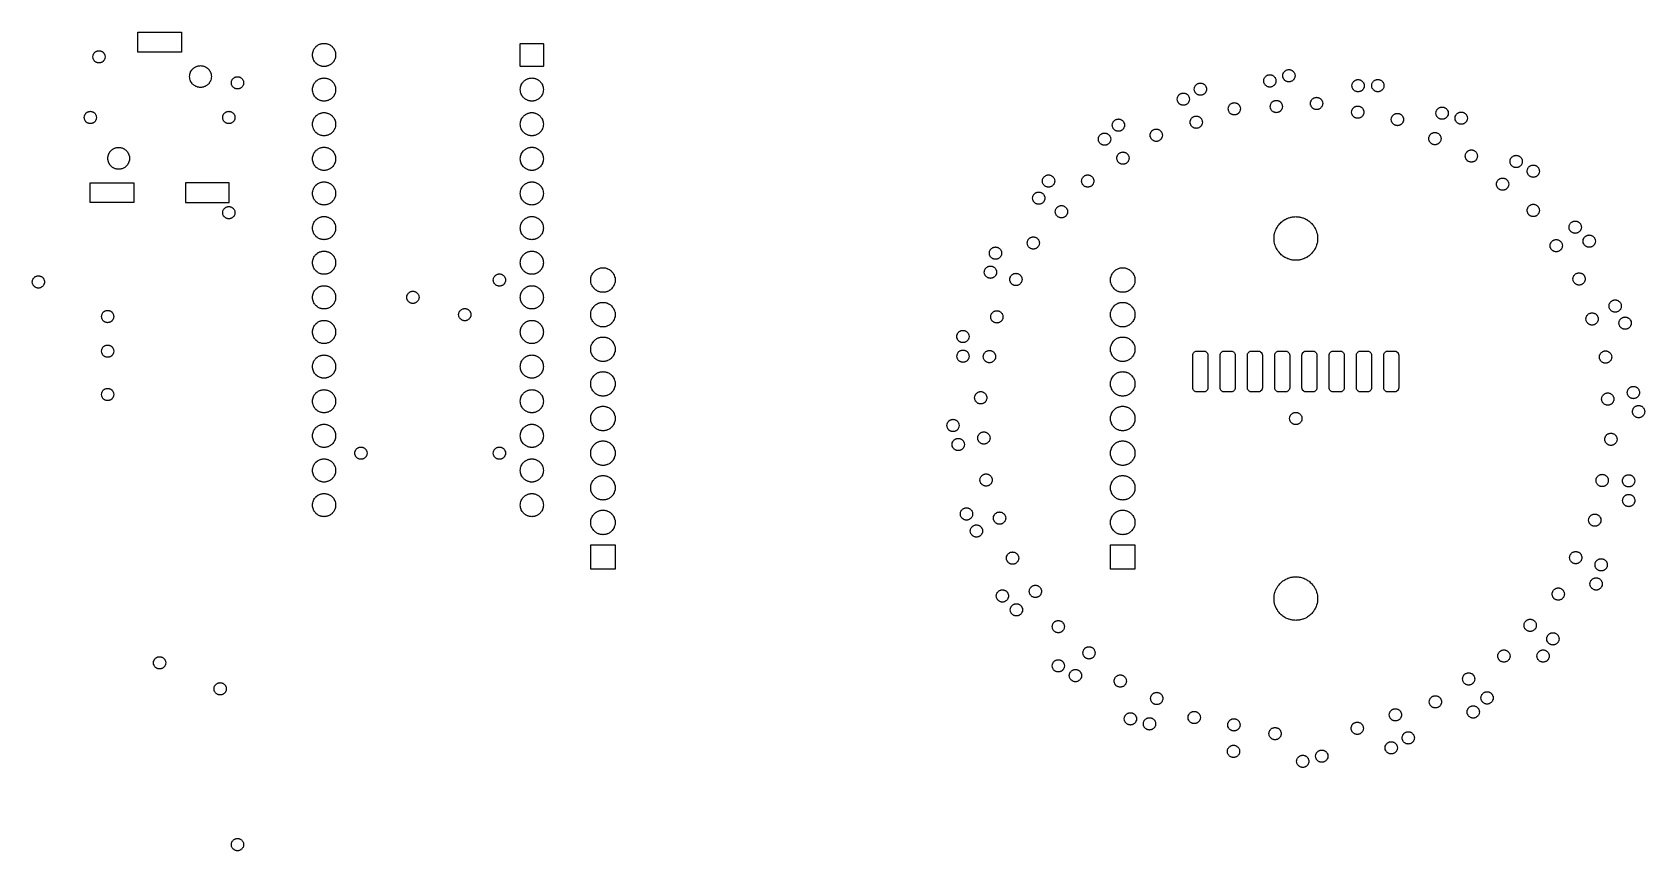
# Model space of a CAD drawing. Extents: x 0.85 to 5.51, y -3.75 to -1.38.
import ezdxf

# ---------------------------------------------------------------- set-up
doc = ezdxf.new("R2010")
doc.units = 0
doc.header["$MEASUREMENT"] = 0
doc.layers.add('BLACK', color=7, linetype='CONTINUOUS')

msp = doc.modelspace()

# ---------------------------------------------------------------- linework, layer by layer
at = {"layer": 'BLACK', "linetype": 'CONTINUOUS'}
for p, q in [((1.15551, -1.44154), (1.15551, -1.38445)), ((1.15551, -1.38445), (1.2815, -1.38445)), ((1.2815, -1.38445), (1.2815, -1.44154)), ((1.03002, -1.44423), (1.03098, -1.44299)), ((1.03098, -1.44299), (1.03135, -1.4427)), ((1.03135, -1.4427), (1.03188, -1.44209)), ((1.03188, -1.44209), (1.03352, -1.44104)), ((1.03352, -1.44104), (1.03465, -1.44017)), ((1.03465, -1.44017), (1.03526, -1.43992)), ((1.03526, -1.43992), (1.03613, -1.43936)), ((1.03613, -1.43936), (1.03777, -1.43888)), ((1.03777, -1.43888), (1.03892, -1.4384)), ((1.03892, -1.4384), (1.03978, -1.43829)), ((1.03978, -1.43829), (1.04098, -1.43794)), ((1.04098, -1.43794), (1.04245, -1.43794)), ((1.04245, -1.43794), (1.0435, -1.4378)), ((1.0435, -1.4378), (1.04455, -1.43794)), ((1.04455, -1.43794), (1.04603, -1.43794)), ((1.04603, -1.43794), (1.04723, -1.43829)), ((1.04723, -1.43829), (1.04809, -1.4384)), ((1.04809, -1.4384), (1.04924, -1.43888)), ((1.04924, -1.43888), (1.05088, -1.43936)), ((1.05088, -1.43936), (1.05175, -1.43992)), ((1.05175, -1.43992), (1.05236, -1.44017)), ((1.05236, -1.44017), (1.05349, -1.44104)), ((1.05349, -1.44104), (1.05513, -1.44209)), ((1.05513, -1.44209), (1.05566, -1.4427)), ((1.05566, -1.4427), (1.05603, -1.44299)), ((1.05603, -1.44299), (1.05698, -1.44423)), ((1.2815, -1.44154), (1.15551, -1.44154)), ((1.66038, -1.4464), (1.66067, -1.44347)), ((1.66067, -1.44347), (1.6607, -1.44337)), ((1.6607, -1.44337), (1.66073, -1.44303)), ((1.66073, -1.44303), (1.66174, -1.43994)), ((1.66174, -1.43994), (1.66257, -1.43719)), ((1.66257, -1.43719), (1.66272, -1.4369)), ((1.66272, -1.4369), (1.6629, -1.43637)), ((1.6629, -1.43637), (1.6644, -1.43377)), ((1.6644, -1.43377), (1.66567, -1.4314)), ((1.66567, -1.4314), (1.66601, -1.43098)), ((1.66601, -1.43098), (1.6664, -1.43031)), ((1.6664, -1.43031), (1.66825, -1.42825)), ((1.66825, -1.42825), (1.66983, -1.42633)), ((1.66983, -1.42633), (1.67042, -1.42584)), ((1.67042, -1.42584), (1.67109, -1.4251)), ((1.67109, -1.4251), (1.67314, -1.42361)), ((1.67314, -1.42361), (1.6749, -1.42216)), ((1.6749, -1.42216), (1.67577, -1.4217)), ((1.67577, -1.4217), (1.67675, -1.42098)), ((1.67675, -1.42098), (1.67887, -1.42004)), ((1.67887, -1.42004), (1.68069, -1.41907)), ((1.68069, -1.41907), (1.68184, -1.41872)), ((1.68184, -1.41872), (1.68315, -1.41814)), ((1.68315, -1.41814), (1.68521, -1.4177)), ((1.68521, -1.4177), (1.68697, -1.41716)), ((1.68697, -1.41716), (1.68838, -1.41702)), ((1.68838, -1.41702), (1.69, -1.41668)), ((1.69, -1.41668), (1.69188, -1.41668)), ((1.69188, -1.41668), (1.6935, -1.41652)), ((1.6935, -1.41652), (1.69513, -1.41668)), ((1.69513, -1.41668), (1.69701, -1.41668)), ((1.69701, -1.41668), (1.69863, -1.41702)), ((1.69863, -1.41702), (1.70004, -1.41716)), ((1.70004, -1.41716), (1.7018, -1.4177)), ((1.7018, -1.4177), (1.70386, -1.41814)), ((1.70386, -1.41814), (1.70517, -1.41872)), ((1.70517, -1.41872), (1.70632, -1.41907)), ((1.70632, -1.41907), (1.70813, -1.42004)), ((1.70813, -1.42004), (1.71026, -1.42098)), ((1.71026, -1.42098), (1.71124, -1.4217)), ((1.71124, -1.4217), (1.7121, -1.42216)), ((1.7121, -1.42216), (1.71386, -1.42361)), ((1.71386, -1.42361), (1.71592, -1.4251)), ((1.71592, -1.4251), (1.71659, -1.42584)), ((1.71659, -1.42584), (1.71718, -1.42633)), ((1.71718, -1.42633), (1.71876, -1.42825)), ((1.71876, -1.42825), (1.72061, -1.43031)), ((1.72061, -1.43031), (1.721, -1.43098)), ((1.721, -1.43098), (1.72134, -1.4314)), ((1.72134, -1.4314), (1.72261, -1.43377)), ((1.72261, -1.43377), (1.72411, -1.43637)), ((1.72411, -1.43637), (1.72428, -1.4369)), ((1.72428, -1.4369), (1.72444, -1.43719)), ((1.72444, -1.43719), (1.72527, -1.43994)), ((1.72527, -1.43994), (1.72628, -1.44303)), ((1.72628, -1.44303), (1.72631, -1.44337)), ((1.72631, -1.44337), (1.72634, -1.44347)), ((1.72634, -1.44347), (1.72663, -1.44639)), ((2.26, -1.4185), (2.26015, -1.41774)), ((2.26, -1.4815), (2.26, -1.4185)), ((2.26015, -1.41774), (2.26059, -1.41708)), ((2.26059, -1.41708), (2.26124, -1.41665)), ((2.26124, -1.41665), (2.26201, -1.4165)), ((2.26201, -1.4165), (2.325, -1.4165)), ((2.325, -1.4165), (2.32577, -1.41665)), ((2.32577, -1.41665), (2.32642, -1.41708)), ((2.32642, -1.41708), (2.32686, -1.41774)), ((2.32686, -1.41774), (2.32701, -1.4185)), ((2.32701, -1.4185), (2.32701, -1.4815)), ((1.02575, -1.45551), (1.02625, -1.45201)), ((1.02625, -1.45901), (1.02575, -1.45551)), ((1.02625, -1.45201), (1.02639, -1.45093)), ((1.02639, -1.4601), (1.02625, -1.45901)), ((1.02639, -1.45093), (1.02641, -1.45088)), ((1.02641, -1.46014), (1.02639, -1.4601)), ((1.02641, -1.45088), (1.02647, -1.45051)), ((1.02647, -1.46051), (1.02641, -1.46014)), ((1.02647, -1.45051), (1.02754, -1.44816)), ((1.02754, -1.46286), (1.02647, -1.46051)), ((1.02754, -1.44816), (1.02816, -1.44666)), ((1.02816, -1.46437), (1.02754, -1.46286)), ((1.02816, -1.44666), (1.02832, -1.44645)), ((1.02832, -1.46457), (1.02816, -1.46437)), ((1.02832, -1.44645), (1.02857, -1.44591)), ((1.02857, -1.46511), (1.02832, -1.46457)), ((1.02857, -1.44591), (1.03002, -1.44423)), ((1.03002, -1.46679), (1.02857, -1.46511)), ((1.03098, -1.46804), (1.03002, -1.46679)), ((1.03135, -1.46832), (1.03098, -1.46804)), ((1.03188, -1.46893), (1.03135, -1.46832)), ((1.03352, -1.46999), (1.03188, -1.46893)), ((1.03465, -1.47085), (1.03352, -1.46999)), ((1.03526, -1.47111), (1.03465, -1.47085)), ((1.03613, -1.47166), (1.03526, -1.47111)), ((1.03777, -1.47214), (1.03613, -1.47166)), ((1.03892, -1.47262), (1.03777, -1.47214)), ((1.03978, -1.47273), (1.03892, -1.47262)), ((1.04098, -1.47309), (1.03978, -1.47273)), ((1.04245, -1.47309), (1.04098, -1.47309)), ((1.0435, -1.47323), (1.04245, -1.47309)), ((1.04455, -1.47309), (1.0435, -1.47323)), ((1.04603, -1.47309), (1.04455, -1.47309)), ((1.04723, -1.47273), (1.04603, -1.47309)), ((1.04809, -1.47262), (1.04723, -1.47273)), ((1.04924, -1.47214), (1.04809, -1.47262)), ((1.05088, -1.47166), (1.04924, -1.47214)), ((1.05175, -1.47111), (1.05088, -1.47166)), ((1.05236, -1.47085), (1.05175, -1.47111)), ((1.05349, -1.46999), (1.05236, -1.47085)), ((1.05513, -1.46893), (1.05349, -1.46999)), ((1.05566, -1.46832), (1.05513, -1.46893)), ((1.05603, -1.46804), (1.05566, -1.46832)), ((1.05698, -1.46679), (1.05603, -1.46804)), ((1.05698, -1.44423), (1.05844, -1.44591)), ((1.05844, -1.46511), (1.05698, -1.46679)), ((1.05844, -1.44591), (1.05869, -1.44645)), ((1.05869, -1.46457), (1.05844, -1.46511)), ((1.05869, -1.44645), (1.05884, -1.44666)), ((1.05884, -1.46437), (1.05869, -1.46457)), ((1.05884, -1.44666), (1.05947, -1.44816)), ((1.05947, -1.46287), (1.05884, -1.46437)), ((1.05947, -1.44816), (1.06054, -1.45051)), ((1.06054, -1.46051), (1.05947, -1.46287)), ((1.06054, -1.45051), (1.06059, -1.45088)), ((1.06059, -1.46014), (1.06054, -1.46051)), ((1.06059, -1.45088), (1.06061, -1.45093)), ((1.06061, -1.4601), (1.06059, -1.46014)), ((1.06061, -1.45093), (1.06076, -1.45201)), ((1.06076, -1.45902), (1.06061, -1.4601)), ((1.06076, -1.45201), (1.06126, -1.45551)), ((1.06126, -1.45551), (1.06076, -1.45902)), ((1.31392, -1.49083), (1.31556, -1.48902)), ((1.31556, -1.48902), (1.31622, -1.48854)), ((1.31622, -1.48854), (1.31698, -1.48778)), ((1.31698, -1.48778), (1.31909, -1.48645)), ((1.31909, -1.48645), (1.32088, -1.48515)), ((1.32088, -1.48515), (1.32184, -1.48472)), ((1.32184, -1.48472), (1.32295, -1.48402)), ((1.32295, -1.48402), (1.32508, -1.48328)), ((1.32508, -1.48328), (1.32689, -1.48247)), ((1.32689, -1.48247), (1.32815, -1.48221)), ((1.32815, -1.48221), (1.32961, -1.4817)), ((1.32961, -1.4817), (1.33161, -1.48147)), ((1.33161, -1.48147), (1.33332, -1.4811)), ((1.33332, -1.4811), (1.33484, -1.4811)), ((1.33484, -1.4811), (1.33661, -1.48091)), ((1.33661, -1.48091), (1.33838, -1.4811)), ((1.33838, -1.4811), (1.3399, -1.4811)), ((1.3399, -1.4811), (1.34162, -1.48147)), ((1.34162, -1.48147), (1.34362, -1.4817)), ((1.34362, -1.4817), (1.34508, -1.48221)), ((1.34508, -1.48221), (1.34634, -1.48247)), ((1.34634, -1.48247), (1.34815, -1.48328)), ((1.34815, -1.48328), (1.35028, -1.48402)), ((1.35028, -1.48402), (1.35139, -1.48472)), ((1.35139, -1.48472), (1.35235, -1.48515)), ((1.35235, -1.48515), (1.35414, -1.48645)), ((1.35414, -1.48645), (1.35625, -1.48778)), ((1.35625, -1.48778), (1.35701, -1.48854)), ((1.35701, -1.48854), (1.35767, -1.48902)), ((1.35767, -1.48902), (1.3593, -1.49083)), ((1.66, -1.45), (1.66038, -1.4464)), ((1.66038, -1.4536), (1.66, -1.45)), ((1.66067, -1.45653), (1.66038, -1.4536)), ((1.6607, -1.45663), (1.66067, -1.45653)), ((1.66073, -1.45697), (1.6607, -1.45663)), ((1.66174, -1.46006), (1.66073, -1.45697)), ((1.66257, -1.46281), (1.66174, -1.46006)), ((1.66272, -1.4631), (1.66257, -1.46281)), ((1.6629, -1.46363), (1.66272, -1.4631)), ((1.6644, -1.46623), (1.6629, -1.46363)), ((1.66567, -1.4686), (1.6644, -1.46623)), ((1.66601, -1.46902), (1.66567, -1.4686)), ((1.6664, -1.46969), (1.66601, -1.46902)), ((1.66825, -1.47175), (1.6664, -1.46969)), ((1.66983, -1.47367), (1.66825, -1.47175)), ((1.67042, -1.47416), (1.66983, -1.47367)), ((1.67109, -1.4749), (1.67042, -1.47416)), ((1.67314, -1.47639), (1.67109, -1.4749)), ((1.6749, -1.47784), (1.67314, -1.47639)), ((1.67577, -1.4783), (1.6749, -1.47784)), ((1.67675, -1.47902), (1.67577, -1.4783)), ((1.67887, -1.47996), (1.67675, -1.47902)), ((1.68069, -1.48093), (1.67887, -1.47996)), ((1.68184, -1.48128), (1.68069, -1.48093)), ((1.68315, -1.48186), (1.68184, -1.48128)), ((1.68521, -1.4823), (1.68315, -1.48186)), ((1.68697, -1.48284), (1.68521, -1.4823)), ((1.68838, -1.48298), (1.68697, -1.48284)), ((1.69, -1.48332), (1.68838, -1.48298)), ((1.69188, -1.48332), (1.69, -1.48332)), ((1.6935, -1.48348), (1.69188, -1.48332)), ((1.69513, -1.48332), (1.6935, -1.48348)), ((1.69701, -1.48332), (1.69513, -1.48332)), ((1.69863, -1.48298), (1.69701, -1.48332)), ((1.70004, -1.48284), (1.69863, -1.48298)), ((1.7018, -1.4823), (1.70004, -1.48284)), ((1.70386, -1.48186), (1.7018, -1.4823)), ((1.70517, -1.48128), (1.70386, -1.48186)), ((1.70632, -1.48093), (1.70517, -1.48128)), ((1.70813, -1.47996), (1.70632, -1.48093)), ((1.71026, -1.47902), (1.70813, -1.47996)), ((1.71124, -1.4783), (1.71026, -1.47902)), ((1.7121, -1.47784), (1.71124, -1.4783)), ((1.71386, -1.47639), (1.7121, -1.47784)), ((1.71592, -1.4749), (1.71386, -1.47639)), ((1.71659, -1.47416), (1.71592, -1.4749)), ((1.71718, -1.47367), (1.71659, -1.47416)), ((1.71876, -1.47175), (1.71718, -1.47367)), ((1.72061, -1.46969), (1.71876, -1.47175)), ((1.721, -1.46902), (1.72061, -1.46969)), ((1.72134, -1.4686), (1.721, -1.46902)), ((1.72261, -1.46623), (1.72134, -1.4686)), ((1.72411, -1.46363), (1.72261, -1.46623)), ((1.72428, -1.4631), (1.72411, -1.46363)), ((1.72444, -1.46281), (1.72428, -1.4631)), ((1.72527, -1.46006), (1.72444, -1.46281)), ((1.72628, -1.45697), (1.72527, -1.46006)), ((1.72631, -1.45663), (1.72628, -1.45697)), ((1.72634, -1.45653), (1.72631, -1.45663)), ((1.72663, -1.45361), (1.72634, -1.45653)), ((1.72663, -1.44639), (1.72701, -1.45)), ((1.72701, -1.45), (1.72663, -1.45361)), ((2.26015, -1.48226), (2.26, -1.4815)), ((2.26059, -1.48292), (2.26015, -1.48226)), ((2.26124, -1.48335), (2.26059, -1.48292)), ((2.26201, -1.4835), (2.26124, -1.48335)), ((2.325, -1.4835), (2.26201, -1.4835)), ((2.32577, -1.48335), (2.325, -1.4835)), ((2.32642, -1.48292), (2.32577, -1.48335)), ((2.32686, -1.48226), (2.32642, -1.48292)), ((2.32701, -1.4815), (2.32686, -1.48226)), ((1.30512, -1.5124), (1.30552, -1.50883)), ((1.30552, -1.51598), (1.30512, -1.5124)), ((1.30552, -1.50883), (1.30583, -1.50586)), ((1.30583, -1.51894), (1.30552, -1.51598)), ((1.30583, -1.50586), (1.30587, -1.50575)), ((1.30587, -1.51905), (1.30583, -1.51894)), ((1.30587, -1.50575), (1.30591, -1.50539)), ((1.30591, -1.51941), (1.30587, -1.51905)), ((1.30591, -1.50539), (1.30698, -1.50234)), ((1.30698, -1.52247), (1.30591, -1.51941)), ((1.30698, -1.50234), (1.30787, -1.4996)), ((1.30787, -1.5252), (1.30698, -1.52247)), ((1.30787, -1.4996), (1.30804, -1.4993)), ((1.30804, -1.5255), (1.30787, -1.5252)), ((1.30804, -1.4993), (1.30824, -1.49874)), ((1.30824, -1.52607), (1.30804, -1.5255)), ((1.30824, -1.49874), (1.30982, -1.49621)), ((1.30982, -1.52859), (1.30824, -1.52607)), ((1.30982, -1.49621), (1.31116, -1.4939)), ((1.31116, -1.5309), (1.30982, -1.52859)), ((1.31116, -1.4939), (1.31154, -1.49347)), ((1.31154, -1.53133), (1.31116, -1.5309)), ((1.31154, -1.49347), (1.31199, -1.49276)), ((1.31199, -1.53204), (1.31154, -1.53133)), ((1.31199, -1.49276), (1.31392, -1.49083)), ((1.31392, -1.53397), (1.31199, -1.53204)), ((1.31556, -1.53579), (1.31392, -1.53397)), ((1.31622, -1.53627), (1.31556, -1.53579)), ((1.31698, -1.53703), (1.31622, -1.53627)), ((1.35701, -1.53627), (1.35625, -1.53703)), ((1.35767, -1.53579), (1.35701, -1.53627)), ((1.3593, -1.53397), (1.35767, -1.53579)), ((1.3593, -1.49083), (1.36124, -1.49276)), ((1.36124, -1.53204), (1.3593, -1.53397)), ((1.36124, -1.49276), (1.36168, -1.49347)), ((1.36168, -1.53133), (1.36124, -1.53204)), ((1.36168, -1.49347), (1.36207, -1.4939)), ((1.36207, -1.5309), (1.36168, -1.53133)), ((1.36207, -1.4939), (1.36341, -1.49621)), ((1.36341, -1.52859), (1.36207, -1.5309)), ((1.36341, -1.49621), (1.36499, -1.49874)), ((1.36499, -1.52607), (1.36341, -1.52859)), ((1.36499, -1.49874), (1.36519, -1.4993)), ((1.36519, -1.5255), (1.36499, -1.52607)), ((1.36519, -1.4993), (1.36536, -1.4996)), ((1.36536, -1.5252), (1.36519, -1.5255)), ((1.36536, -1.4996), (1.36625, -1.50234)), ((1.36625, -1.52247), (1.36536, -1.5252)), ((1.36625, -1.50234), (1.36732, -1.50539)), ((1.36732, -1.51941), (1.36625, -1.52247)), ((1.36732, -1.50539), (1.36736, -1.50575)), ((1.36736, -1.51905), (1.36732, -1.51941)), ((1.36736, -1.50575), (1.3674, -1.50586)), ((1.3674, -1.51894), (1.36736, -1.51905)), ((1.3674, -1.50586), (1.36771, -1.50882)), ((1.36771, -1.51598), (1.3674, -1.51894)), ((1.36771, -1.50882), (1.36811, -1.5124)), ((1.36811, -1.5124), (1.36771, -1.51598)), ((1.42575, -1.53051), (1.42625, -1.52701)), ((1.42625, -1.53401), (1.42575, -1.53051)), ((1.42625, -1.52701), (1.42639, -1.52593)), ((1.42639, -1.5351), (1.42625, -1.53401)), ((1.42639, -1.52593), (1.42641, -1.52588)), ((1.42641, -1.53514), (1.42639, -1.5351)), ((1.42641, -1.52588), (1.42647, -1.52551)), ((1.42647, -1.53551), (1.42641, -1.53514)), ((1.42647, -1.52551), (1.42754, -1.52316)), ((1.42754, -1.53786), (1.42647, -1.53551)), ((1.42754, -1.52316), (1.42816, -1.52166)), ((1.42816, -1.52166), (1.42832, -1.52145)), ((1.42832, -1.52145), (1.42857, -1.52091)), ((1.42857, -1.52091), (1.43002, -1.51923)), ((1.43002, -1.51923), (1.43098, -1.51799)), ((1.43098, -1.51799), (1.43135, -1.5177)), ((1.43135, -1.5177), (1.43188, -1.51709)), ((1.43188, -1.51709), (1.43352, -1.51604)), ((1.43352, -1.51604), (1.43465, -1.51517)), ((1.43465, -1.51517), (1.43526, -1.51492)), ((1.43526, -1.51492), (1.43613, -1.51436)), ((1.43613, -1.51436), (1.43777, -1.51388)), ((1.43777, -1.51388), (1.43892, -1.5134)), ((1.43892, -1.5134), (1.43978, -1.51329)), ((1.43978, -1.51329), (1.44098, -1.51294)), ((1.44098, -1.51294), (1.44245, -1.51294)), ((1.44245, -1.51294), (1.4435, -1.5128)), ((1.4435, -1.5128), (1.44455, -1.51294)), ((1.44455, -1.51294), (1.44603, -1.51294)), ((1.44603, -1.51294), (1.44723, -1.51329)), ((1.44723, -1.51329), (1.44809, -1.5134)), ((1.44809, -1.5134), (1.44924, -1.51388)), ((1.44924, -1.51388), (1.45088, -1.51436)), ((1.45088, -1.51436), (1.45175, -1.51492)), ((1.45175, -1.51492), (1.45236, -1.51517)), ((1.45236, -1.51517), (1.45349, -1.51604)), ((1.45349, -1.51604), (1.45513, -1.51709)), ((1.45513, -1.51709), (1.45566, -1.5177)), ((1.45566, -1.5177), (1.45603, -1.51799)), ((1.45603, -1.51799), (1.45698, -1.51923)), ((1.45698, -1.51923), (1.45844, -1.52091)), ((1.45844, -1.52091), (1.45869, -1.52145)), ((1.45869, -1.52145), (1.45884, -1.52166)), ((1.45884, -1.52166), (1.45947, -1.52316)), ((1.45947, -1.52316), (1.46054, -1.52551)), ((1.46054, -1.53551), (1.45947, -1.53787)), ((1.46054, -1.52551), (1.46059, -1.52588)), ((1.46059, -1.53514), (1.46054, -1.53551)), ((1.46059, -1.52588), (1.46061, -1.52593)), ((1.46061, -1.5351), (1.46059, -1.53514)), ((1.46061, -1.52593), (1.46076, -1.52701)), ((1.46076, -1.53402), (1.46061, -1.5351)), ((1.46076, -1.52701), (1.46126, -1.53051)), ((1.46126, -1.53051), (1.46076, -1.53402)), ((1.66272, -1.5369), (1.6629, -1.53637)), ((1.6629, -1.53637), (1.6644, -1.53377)), ((1.6644, -1.53377), (1.66567, -1.5314)), ((1.66567, -1.5314), (1.66601, -1.53098)), ((1.66601, -1.53098), (1.6664, -1.53031)), ((1.6664, -1.53031), (1.66825, -1.52825)), ((1.66825, -1.52825), (1.66983, -1.52633)), ((1.66983, -1.52633), (1.67042, -1.52584)), ((1.67042, -1.52584), (1.67109, -1.5251)), ((1.67109, -1.5251), (1.67314, -1.52361)), ((1.67314, -1.52361), (1.6749, -1.52216)), ((1.6749, -1.52216), (1.67577, -1.5217)), ((1.67577, -1.5217), (1.67675, -1.52098)), ((1.67675, -1.52098), (1.67887, -1.52004)), ((1.67887, -1.52004), (1.68069, -1.51907)), ((1.68069, -1.51907), (1.68184, -1.51872)), ((1.68184, -1.51872), (1.68315, -1.51814)), ((1.68315, -1.51814), (1.68521, -1.5177)), ((1.68521, -1.5177), (1.68697, -1.51716)), ((1.68697, -1.51716), (1.68838, -1.51702)), ((1.68838, -1.51702), (1.69, -1.51668)), ((1.69, -1.51668), (1.69188, -1.51668)), ((1.69188, -1.51668), (1.6935, -1.51652)), ((1.6935, -1.51652), (1.69513, -1.51668)), ((1.69513, -1.51668), (1.69701, -1.51668)), ((1.69701, -1.51668), (1.69863, -1.51702)), ((1.69863, -1.51702), (1.70004, -1.51716)), ((1.70004, -1.51716), (1.7018, -1.5177)), ((1.7018, -1.5177), (1.70386, -1.51814)), ((1.70386, -1.51814), (1.70517, -1.51872)), ((1.70517, -1.51872), (1.70632, -1.51907)), ((1.70632, -1.51907), (1.70813, -1.52004)), ((1.70813, -1.52004), (1.71026, -1.52098)), ((1.71026, -1.52098), (1.71124, -1.5217)), ((1.71124, -1.5217), (1.7121, -1.52216)), ((1.7121, -1.52216), (1.71386, -1.52361)), ((1.71386, -1.52361), (1.71592, -1.5251)), ((1.71592, -1.5251), (1.71659, -1.52584)), ((1.71659, -1.52584), (1.71718, -1.52633)), ((1.71718, -1.52633), (1.71876, -1.52825)), ((1.71876, -1.52825), (1.72061, -1.53031)), ((1.72061, -1.53031), (1.721, -1.53098)), ((1.721, -1.53098), (1.72134, -1.5314)), ((1.72134, -1.5314), (1.72261, -1.53377)), ((1.72261, -1.53377), (1.72411, -1.53637)), ((1.72411, -1.53637), (1.72428, -1.5369)), ((2.26272, -1.5369), (2.2629, -1.53637)), ((2.2629, -1.53637), (2.2644, -1.53377)), ((2.2644, -1.53377), (2.26567, -1.5314)), ((2.26567, -1.5314), (2.26601, -1.53098)), ((2.26601, -1.53098), (2.2664, -1.53031)), ((2.2664, -1.53031), (2.26825, -1.52825)), ((2.26825, -1.52825), (2.26983, -1.52633)), ((2.26983, -1.52633), (2.27042, -1.52584)), ((2.27042, -1.52584), (2.27109, -1.5251)), ((2.27109, -1.5251), (2.27314, -1.52361)), ((2.27314, -1.52361), (2.2749, -1.52216)), ((2.2749, -1.52216), (2.27577, -1.5217)), ((2.27577, -1.5217), (2.27675, -1.52098)), ((2.27675, -1.52098), (2.27887, -1.52004)), ((2.27887, -1.52004), (2.28069, -1.51907)), ((2.28069, -1.51907), (2.28184, -1.51872)), ((2.28184, -1.51872), (2.28315, -1.51814)), ((2.28315, -1.51814), (2.28521, -1.5177)), ((2.28521, -1.5177), (2.28697, -1.51716)), ((2.28697, -1.51716), (2.28838, -1.51702)), ((2.28838, -1.51702), (2.29, -1.51668)), ((2.29, -1.51668), (2.29188, -1.51668)), ((2.29188, -1.51668), (2.2935, -1.51652)), ((2.2935, -1.51652), (2.29513, -1.51668)), ((2.29513, -1.51668), (2.29701, -1.51668)), ((2.29701, -1.51668), (2.29863, -1.51702)), ((2.29863, -1.51702), (2.30004, -1.51716)), ((2.30004, -1.51716), (2.3018, -1.5177)), ((2.3018, -1.5177), (2.30386, -1.51814)), ((2.30386, -1.51814), (2.30517, -1.51872)), ((2.30517, -1.51872), (2.30632, -1.51907)), ((2.30632, -1.51907), (2.30813, -1.52004)), ((2.30813, -1.52004), (2.31026, -1.52098)), ((2.31026, -1.52098), (2.31124, -1.5217)), ((2.31124, -1.5217), (2.3121, -1.52216)), ((2.3121, -1.52216), (2.31386, -1.52361)), ((2.31386, -1.52361), (2.31592, -1.5251)), ((2.31592, -1.5251), (2.31659, -1.52584)), ((2.31659, -1.52584), (2.31718, -1.52633)), ((2.31718, -1.52633), (2.31876, -1.52825)), ((2.31876, -1.52825), (2.32061, -1.53031)), ((2.32061, -1.53031), (2.321, -1.53098)), ((2.321, -1.53098), (2.32134, -1.5314)), ((2.32134, -1.5314), (2.32261, -1.53377)), ((2.32261, -1.53377), (2.32411, -1.53637)), ((2.32411, -1.53637), (2.32428, -1.5369)), ((4.21097, -1.53763), (4.21193, -1.53638)), ((4.21193, -1.53638), (4.21229, -1.5361)), ((4.21229, -1.5361), (4.21282, -1.53549)), ((4.21282, -1.53549), (4.21447, -1.53443)), ((4.21447, -1.53443), (4.21559, -1.53357)), ((4.21559, -1.53357), (4.21621, -1.53331)), ((4.21621, -1.53331), (4.21707, -1.53276)), ((4.21707, -1.53276), (4.21871, -1.53228)), ((4.21871, -1.53228), (4.21987, -1.5318)), ((4.21987, -1.5318), (4.22072, -1.53169)), ((4.22072, -1.53169), (4.22192, -1.53133)), ((4.22192, -1.53133), (4.2234, -1.53133)), ((4.2234, -1.53133), (4.22445, -1.5312)), ((4.22445, -1.5312), (4.2255, -1.53133)), ((4.2255, -1.53133), (4.22698, -1.53133)), ((4.22698, -1.53133), (4.22818, -1.53169)), ((4.22818, -1.53169), (4.22904, -1.5318)), ((4.22904, -1.5318), (4.23019, -1.53228)), ((4.23019, -1.53228), (4.23183, -1.53276)), ((4.23183, -1.53276), (4.23269, -1.53331)), ((4.23269, -1.53331), (4.23331, -1.53357)), ((4.23331, -1.53357), (4.23443, -1.53443)), ((4.23443, -1.53443), (4.23608, -1.53549)), ((4.23608, -1.53549), (4.23661, -1.5361)), ((4.23661, -1.5361), (4.23698, -1.53638)), ((4.23698, -1.53638), (4.23793, -1.53763)), ((4.40724, -1.525), (4.40775, -1.5215)), ((4.40775, -1.5285), (4.40724, -1.525)), ((4.40775, -1.5215), (4.40789, -1.52042)), ((4.40789, -1.52958), (4.40775, -1.5285)), ((4.40789, -1.52042), (4.40791, -1.52037)), ((4.40791, -1.52963), (4.40789, -1.52958)), ((4.40791, -1.52037), (4.40796, -1.52)), ((4.40796, -1.53), (4.40791, -1.52963)), ((4.40796, -1.52), (4.40904, -1.51765)), ((4.40904, -1.53235), (4.40796, -1.53)), ((4.40904, -1.51765), (4.40966, -1.51614)), ((4.40966, -1.53386), (4.40904, -1.53235)), ((4.40966, -1.51614), (4.40982, -1.51594)), ((4.40982, -1.53406), (4.40966, -1.53386)), ((4.40982, -1.51594), (4.41006, -1.5154)), ((4.41006, -1.5346), (4.40982, -1.53406)), ((4.41006, -1.5154), (4.41152, -1.51372)), ((4.41152, -1.53628), (4.41006, -1.5346)), ((4.41152, -1.51372), (4.41247, -1.51247)), ((4.41247, -1.53753), (4.41152, -1.53628)), ((4.41247, -1.51247), (4.41284, -1.51219)), ((4.41284, -1.51219), (4.41337, -1.51158)), ((4.41337, -1.51158), (4.41502, -1.51052)), ((4.41502, -1.51052), (4.41614, -1.50966)), ((4.41614, -1.50966), (4.41676, -1.5094)), ((4.41676, -1.5094), (4.41762, -1.50885)), ((4.41762, -1.50885), (4.41926, -1.50837)), ((4.41926, -1.50837), (4.42042, -1.50789)), ((4.42042, -1.50789), (4.42127, -1.50778)), ((4.42127, -1.50778), (4.42247, -1.50742)), ((4.42247, -1.50742), (4.42395, -1.50742)), ((4.42395, -1.50742), (4.425, -1.50729)), ((4.425, -1.50729), (4.42605, -1.50742)), ((4.42605, -1.50742), (4.42753, -1.50742)), ((4.42753, -1.50742), (4.42873, -1.50778)), ((4.42873, -1.50778), (4.42958, -1.50789)), ((4.42958, -1.50789), (4.43074, -1.50837)), ((4.43074, -1.50837), (4.43238, -1.50885)), ((4.43238, -1.50885), (4.43324, -1.5094)), ((4.43324, -1.5094), (4.43386, -1.50966)), ((4.43386, -1.50966), (4.43498, -1.51052)), ((4.43498, -1.51052), (4.43663, -1.51158)), ((4.43663, -1.51158), (4.43716, -1.51219)), ((4.43716, -1.51219), (4.43753, -1.51247)), ((4.43753, -1.51247), (4.43848, -1.51372)), ((4.43848, -1.53628), (4.43753, -1.53753)), ((4.43848, -1.51372), (4.43994, -1.5154)), ((4.43994, -1.5346), (4.43848, -1.53628)), ((4.43994, -1.5154), (4.44018, -1.51594)), ((4.44018, -1.53406), (4.43994, -1.5346)), ((4.44018, -1.51594), (4.44034, -1.51614)), ((4.44034, -1.53386), (4.44018, -1.53406)), ((4.44034, -1.51614), (4.44096, -1.51765)), ((4.44096, -1.53235), (4.44034, -1.53386)), ((4.44096, -1.51765), (4.44204, -1.52)), ((4.44204, -1.53), (4.44096, -1.53235)), ((4.44204, -1.52), (4.44209, -1.52037)), ((4.44209, -1.52963), (4.44204, -1.53)), ((4.44209, -1.52037), (4.44211, -1.52042)), ((4.44211, -1.52958), (4.44209, -1.52963)), ((4.44211, -1.52042), (4.44225, -1.52149)), ((4.44225, -1.52851), (4.44211, -1.52958)), ((4.44225, -1.52149), (4.44276, -1.525)), ((4.44276, -1.525), (4.44225, -1.52851)), ((4.46224, -1.51), (4.46275, -1.5065)), ((4.46275, -1.5135), (4.46224, -1.51)), ((4.46275, -1.5065), (4.46289, -1.50542)), ((4.46289, -1.51458), (4.46275, -1.5135)), ((4.46289, -1.50542), (4.46291, -1.50537)), ((4.46291, -1.51463), (4.46289, -1.51458)), ((4.46291, -1.50537), (4.46296, -1.505)), ((4.46296, -1.515), (4.46291, -1.51463)), ((4.46296, -1.505), (4.46404, -1.50265)), ((4.46404, -1.51735), (4.46296, -1.515)), ((4.46404, -1.50265), (4.46466, -1.50114)), ((4.46466, -1.51886), (4.46404, -1.51735)), ((4.46466, -1.50114), (4.46482, -1.50094)), ((4.46482, -1.51906), (4.46466, -1.51886)), ((4.46482, -1.50094), (4.46506, -1.5004)), ((4.46506, -1.5196), (4.46482, -1.51906)), ((4.46506, -1.5004), (4.46652, -1.49872)), ((4.46652, -1.52128), (4.46506, -1.5196)), ((4.46652, -1.49872), (4.46747, -1.49747)), ((4.46747, -1.52253), (4.46652, -1.52128)), ((4.46747, -1.49747), (4.46784, -1.49719)), ((4.46784, -1.52281), (4.46747, -1.52253)), ((4.46784, -1.49719), (4.46837, -1.49658)), ((4.46837, -1.52342), (4.46784, -1.52281)), ((4.46837, -1.49658), (4.47002, -1.49552)), ((4.47002, -1.52448), (4.46837, -1.52342)), ((4.47002, -1.49552), (4.47114, -1.49466)), ((4.47114, -1.52534), (4.47002, -1.52448)), ((4.47114, -1.49466), (4.47176, -1.4944)), ((4.47176, -1.5256), (4.47114, -1.52534)), ((4.47176, -1.4944), (4.47262, -1.49385)), ((4.47262, -1.52615), (4.47176, -1.5256)), ((4.47262, -1.49385), (4.47426, -1.49337)), ((4.47426, -1.52663), (4.47262, -1.52615)), ((4.47426, -1.49337), (4.47542, -1.49289)), ((4.47542, -1.52711), (4.47426, -1.52663)), ((4.47542, -1.49289), (4.47627, -1.49278)), ((4.47627, -1.52722), (4.47542, -1.52711)), ((4.47627, -1.49278), (4.47747, -1.49242)), ((4.47747, -1.52758), (4.47627, -1.52722)), ((4.47747, -1.49242), (4.47895, -1.49242)), ((4.47895, -1.52758), (4.47747, -1.52758)), ((4.47895, -1.49242), (4.48, -1.49229)), ((4.48, -1.52771), (4.47895, -1.52758)), ((4.48, -1.49229), (4.48105, -1.49242)), ((4.48105, -1.52758), (4.48, -1.52771)), ((4.48105, -1.49242), (4.48253, -1.49242)), ((4.48253, -1.52758), (4.48105, -1.52758)), ((4.48253, -1.49242), (4.48373, -1.49278)), ((4.48373, -1.52722), (4.48253, -1.52758)), ((4.48373, -1.49278), (4.48458, -1.49289)), ((4.48458, -1.52711), (4.48373, -1.52722)), ((4.48458, -1.49289), (4.48574, -1.49337)), ((4.48574, -1.52663), (4.48458, -1.52711)), ((4.48574, -1.49337), (4.48738, -1.49385)), ((4.48738, -1.52615), (4.48574, -1.52663)), ((4.48738, -1.49385), (4.48824, -1.4944)), ((4.48824, -1.5256), (4.48738, -1.52615)), ((4.48824, -1.4944), (4.48886, -1.49466)), ((4.48886, -1.52534), (4.48824, -1.5256)), ((4.48886, -1.49466), (4.48998, -1.49552)), ((4.48998, -1.52448), (4.48886, -1.52534)), ((4.48998, -1.49552), (4.49163, -1.49658)), ((4.49163, -1.52342), (4.48998, -1.52448)), ((4.49163, -1.49658), (4.49216, -1.49719)), ((4.49216, -1.52281), (4.49163, -1.52342)), ((4.49216, -1.49719), (4.49253, -1.49747)), ((4.49253, -1.52253), (4.49216, -1.52281)), ((4.49253, -1.49747), (4.49348, -1.49872)), ((4.49348, -1.52128), (4.49253, -1.52253)), ((4.49348, -1.49872), (4.49494, -1.5004)), ((4.49494, -1.5196), (4.49348, -1.52128)), ((4.49494, -1.5004), (4.49518, -1.50094)), ((4.49518, -1.51906), (4.49494, -1.5196)), ((4.49518, -1.50094), (4.49534, -1.50114)), ((4.49534, -1.51886), (4.49518, -1.51906)), ((4.49534, -1.50114), (4.49596, -1.50265)), ((4.49596, -1.51735), (4.49534, -1.51886)), ((4.49596, -1.50265), (4.49704, -1.505)), ((4.49704, -1.515), (4.49596, -1.51735)), ((4.49704, -1.505), (4.49709, -1.50537)), ((4.49709, -1.51463), (4.49704, -1.515)), ((4.49709, -1.50537), (4.49711, -1.50542)), ((4.49711, -1.51458), (4.49709, -1.51463)), ((4.49711, -1.50542), (4.49725, -1.50649)), ((4.49725, -1.51351), (4.49711, -1.51458)), ((4.49725, -1.50649), (4.49776, -1.51)), ((4.49776, -1.51), (4.49725, -1.51351)), ((4.66215, -1.53881), (4.66265, -1.53531)), ((4.66265, -1.53531), (4.66279, -1.53423)), ((4.66279, -1.53423), (4.66281, -1.53418)), ((4.66281, -1.53418), (4.66287, -1.53381)), ((4.66287, -1.53381), (4.66394, -1.53146)), ((4.66394, -1.53146), (4.66456, -1.52995)), ((4.66456, -1.52995), (4.66472, -1.52975)), ((4.66472, -1.52975), (4.66497, -1.52921)), ((4.66497, -1.52921), (4.66643, -1.52753)), ((4.66643, -1.52753), (4.66738, -1.52629)), ((4.66738, -1.52629), (4.66775, -1.526)), ((4.66775, -1.526), (4.66828, -1.52539)), ((4.66828, -1.52539), (4.66992, -1.52434)), ((4.66992, -1.52434), (4.67105, -1.52347)), ((4.67105, -1.52347), (4.67166, -1.52322)), ((4.67166, -1.52322), (4.67253, -1.52266)), ((4.67253, -1.52266), (4.67417, -1.52218)), ((4.67417, -1.52218), (4.67532, -1.5217)), ((4.67532, -1.5217), (4.67618, -1.52159)), ((4.67618, -1.52159), (4.67738, -1.52124)), ((4.67738, -1.52124), (4.67885, -1.52124)), ((4.67885, -1.52124), (4.6799, -1.5211)), ((4.6799, -1.5211), (4.68095, -1.52124)), ((4.68095, -1.52124), (4.68243, -1.52124)), ((4.68243, -1.52124), (4.68363, -1.52159)), ((4.68363, -1.52159), (4.68449, -1.5217)), ((4.68449, -1.5217), (4.68564, -1.52218)), ((4.68564, -1.52218), (4.68728, -1.52266)), ((4.68728, -1.52266), (4.68815, -1.52322)), ((4.68815, -1.52322), (4.68876, -1.52347)), ((4.68876, -1.52347), (4.68989, -1.52434)), ((4.68989, -1.52434), (4.69153, -1.52539)), ((4.69153, -1.52539), (4.69206, -1.526)), ((4.69206, -1.526), (4.69243, -1.52629)), ((4.69243, -1.52629), (4.69338, -1.52753)), ((4.69338, -1.52753), (4.69484, -1.52921)), ((4.69484, -1.52921), (4.69509, -1.52975)), ((4.69509, -1.52975), (4.69524, -1.52995)), ((4.69524, -1.52995), (4.69587, -1.53146)), ((4.69587, -1.53146), (4.69694, -1.53381)), ((4.69694, -1.53381), (4.69699, -1.53418)), ((4.69699, -1.53418), (4.69701, -1.53423)), ((4.69701, -1.53423), (4.69716, -1.53531)), ((4.69716, -1.53531), (4.69766, -1.53881)), ((4.71916, -1.53856), (4.71966, -1.53505)), ((4.71966, -1.53505), (4.7198, -1.53397)), ((4.7198, -1.53397), (4.71982, -1.53392)), ((4.71982, -1.53392), (4.71988, -1.53355)), ((4.71988, -1.53355), (4.72095, -1.5312)), ((4.72095, -1.5312), (4.72157, -1.5297)), ((4.72157, -1.5297), (4.72173, -1.52949)), ((4.72173, -1.52949), (4.72198, -1.52896)), ((4.72198, -1.52896), (4.72343, -1.52727)), ((4.72343, -1.52727), (4.72439, -1.52603)), ((4.72439, -1.52603), (4.72475, -1.52575)), ((4.72475, -1.52575), (4.72528, -1.52514)), ((4.72528, -1.52514), (4.72693, -1.52408)), ((4.72693, -1.52408), (4.72806, -1.52322)), ((4.72806, -1.52322), (4.72867, -1.52296)), ((4.72867, -1.52296), (4.72954, -1.52241)), ((4.72954, -1.52241), (4.73118, -1.52192)), ((4.73118, -1.52192), (4.73233, -1.52145)), ((4.73233, -1.52145), (4.73319, -1.52133)), ((4.73319, -1.52133), (4.73439, -1.52098)), ((4.73439, -1.52098), (4.73586, -1.52098)), ((4.73586, -1.52098), (4.73691, -1.52084)), ((4.73691, -1.52084), (4.73796, -1.52098)), ((4.73796, -1.52098), (4.73944, -1.52098)), ((4.73944, -1.52098), (4.74064, -1.52133)), ((4.74064, -1.52133), (4.7415, -1.52145)), ((4.7415, -1.52145), (4.74265, -1.52192)), ((4.74265, -1.52192), (4.74429, -1.52241)), ((4.74429, -1.52241), (4.74515, -1.52296)), ((4.74515, -1.52296), (4.74577, -1.52322)), ((4.74577, -1.52322), (4.7469, -1.52408)), ((4.7469, -1.52408), (4.74854, -1.52514)), ((4.74854, -1.52514), (4.74907, -1.52575)), ((4.74907, -1.52575), (4.74944, -1.52603)), ((4.74944, -1.52603), (4.75039, -1.52727)), ((4.75039, -1.52727), (4.75185, -1.52896)), ((4.75185, -1.52896), (4.75209, -1.52949)), ((4.75209, -1.52949), (4.75225, -1.5297)), ((4.75225, -1.5297), (4.75287, -1.5312)), ((4.75287, -1.5312), (4.75395, -1.53355)), ((4.75395, -1.53355), (4.754, -1.53392)), ((4.754, -1.53392), (4.75402, -1.53397)), ((4.75402, -1.53397), (4.75416, -1.53505)), ((4.75416, -1.53505), (4.75467, -1.53856)), ((1.31909, -1.53835), (1.31698, -1.53703)), ((1.32088, -1.53965), (1.31909, -1.53835)), ((1.32184, -1.54008), (1.32088, -1.53965)), ((1.32295, -1.54078), (1.32184, -1.54008)), ((1.32508, -1.54152), (1.32295, -1.54078)), ((1.32689, -1.54233), (1.32508, -1.54152)), ((1.32815, -1.5426), (1.32689, -1.54233)), ((1.32961, -1.54311), (1.32815, -1.5426)), ((1.33161, -1.54333), (1.32961, -1.54311)), ((1.33332, -1.5437), (1.33161, -1.54333)), ((1.33484, -1.5437), (1.33332, -1.5437)), ((1.33661, -1.5439), (1.33484, -1.5437)), ((1.33838, -1.5437), (1.33661, -1.5439)), ((1.3399, -1.5437), (1.33838, -1.5437)), ((1.34162, -1.54333), (1.3399, -1.5437)), ((1.34362, -1.54311), (1.34162, -1.54333)), ((1.34508, -1.5426), (1.34362, -1.54311)), ((1.34634, -1.54233), (1.34508, -1.5426)), ((1.34815, -1.54152), (1.34634, -1.54233)), ((1.35028, -1.54078), (1.34815, -1.54152)), ((1.35139, -1.54008), (1.35028, -1.54078)), ((1.35235, -1.53965), (1.35139, -1.54008)), ((1.35414, -1.53835), (1.35235, -1.53965)), ((1.35625, -1.53703), (1.35414, -1.53835)), ((1.42816, -1.53937), (1.42754, -1.53786)), ((1.42832, -1.53957), (1.42816, -1.53937)), ((1.42857, -1.54011), (1.42832, -1.53957)), ((1.43002, -1.54179), (1.42857, -1.54011)), ((1.43098, -1.54304), (1.43002, -1.54179)), ((1.43135, -1.54332), (1.43098, -1.54304)), ((1.43188, -1.54393), (1.43135, -1.54332)), ((1.43352, -1.54499), (1.43188, -1.54393)), ((1.43465, -1.54585), (1.43352, -1.54499)), ((1.43526, -1.54611), (1.43465, -1.54585)), ((1.43613, -1.54666), (1.43526, -1.54611)), ((1.43777, -1.54714), (1.43613, -1.54666)), ((1.43892, -1.54762), (1.43777, -1.54714)), ((1.43978, -1.54773), (1.43892, -1.54762)), ((1.44098, -1.54809), (1.43978, -1.54773)), ((1.44245, -1.54809), (1.44098, -1.54809)), ((1.4435, -1.54823), (1.44245, -1.54809)), ((1.44455, -1.54809), (1.4435, -1.54823)), ((1.44603, -1.54809), (1.44455, -1.54809)), ((1.44723, -1.54773), (1.44603, -1.54809)), ((1.44809, -1.54762), (1.44723, -1.54773)), ((1.44924, -1.54714), (1.44809, -1.54762)), ((1.45088, -1.54666), (1.44924, -1.54714)), ((1.45175, -1.54611), (1.45088, -1.54666)), ((1.45236, -1.54585), (1.45175, -1.54611)), ((1.45349, -1.54499), (1.45236, -1.54585)), ((1.45513, -1.54393), (1.45349, -1.54499)), ((1.45566, -1.54332), (1.45513, -1.54393)), ((1.45603, -1.54304), (1.45566, -1.54332)), ((1.45698, -1.54179), (1.45603, -1.54304)), ((1.45844, -1.54011), (1.45698, -1.54179)), ((1.45869, -1.53957), (1.45844, -1.54011)), ((1.45884, -1.53937), (1.45869, -1.53957)), ((1.45947, -1.53787), (1.45884, -1.53937)), ((1.66, -1.55), (1.66038, -1.5464)), ((1.66038, -1.5536), (1.66, -1.55)), ((1.66038, -1.5464), (1.66067, -1.54347)), ((1.66067, -1.55653), (1.66038, -1.5536)), ((1.66067, -1.54347), (1.6607, -1.54337)), ((1.6607, -1.55663), (1.66067, -1.55653)), ((1.6607, -1.54337), (1.66073, -1.54303)), ((1.66073, -1.55697), (1.6607, -1.55663)), ((1.66073, -1.54303), (1.66174, -1.53994)), ((1.66174, -1.56006), (1.66073, -1.55697)), ((1.66174, -1.53994), (1.66257, -1.53719)), ((1.66257, -1.56281), (1.66174, -1.56006)), ((1.66257, -1.53719), (1.66272, -1.5369)), ((1.66272, -1.5631), (1.66257, -1.56281)), ((1.6629, -1.56363), (1.66272, -1.5631)), ((1.6644, -1.56623), (1.6629, -1.56363)), ((1.66567, -1.5686), (1.6644, -1.56623)), ((1.66601, -1.56902), (1.66567, -1.5686)), ((1.6664, -1.56969), (1.66601, -1.56902)), ((1.66825, -1.57175), (1.6664, -1.56969)), ((1.66983, -1.57367), (1.66825, -1.57175)), ((1.67042, -1.57416), (1.66983, -1.57367)), ((1.67109, -1.5749), (1.67042, -1.57416)), ((1.67314, -1.57639), (1.67109, -1.5749)), ((1.6749, -1.57784), (1.67314, -1.57639)), ((1.67577, -1.5783), (1.6749, -1.57784)), ((1.67675, -1.57902), (1.67577, -1.5783)), ((1.67887, -1.57996), (1.67675, -1.57902)), ((1.68069, -1.58093), (1.67887, -1.57996)), ((1.68184, -1.58128), (1.68069, -1.58093)), ((1.68315, -1.58186), (1.68184, -1.58128)), ((1.68521, -1.5823), (1.68315, -1.58186)), ((1.68697, -1.58284), (1.68521, -1.5823)), ((1.68838, -1.58298), (1.68697, -1.58284)), ((1.69, -1.58332), (1.68838, -1.58298)), ((1.69188, -1.58332), (1.69, -1.58332)), ((1.6935, -1.58348), (1.69188, -1.58332)), ((1.69513, -1.58332), (1.6935, -1.58348)), ((1.69701, -1.58332), (1.69513, -1.58332)), ((1.69863, -1.58298), (1.69701, -1.58332)), ((1.70004, -1.58284), (1.69863, -1.58298)), ((1.7018, -1.5823), (1.70004, -1.58284)), ((1.70386, -1.58186), (1.7018, -1.5823)), ((1.70517, -1.58128), (1.70386, -1.58186)), ((1.70632, -1.58093), (1.70517, -1.58128)), ((1.70813, -1.57996), (1.70632, -1.58093)), ((1.71026, -1.57902), (1.70813, -1.57996)), ((1.71124, -1.5783), (1.71026, -1.57902)), ((1.7121, -1.57784), (1.71124, -1.5783)), ((1.71386, -1.57639), (1.7121, -1.57784)), ((1.71592, -1.5749), (1.71386, -1.57639)), ((1.71659, -1.57416), (1.71592, -1.5749)), ((1.71718, -1.57367), (1.71659, -1.57416)), ((1.71876, -1.57175), (1.71718, -1.57367)), ((1.72061, -1.56969), (1.71876, -1.57175)), ((1.721, -1.56902), (1.72061, -1.56969)), ((1.72134, -1.5686), (1.721, -1.56902)), ((1.72261, -1.56623), (1.72134, -1.5686)), ((1.72411, -1.56363), (1.72261, -1.56623)), ((1.72428, -1.5631), (1.72411, -1.56363)), ((1.72428, -1.5369), (1.72444, -1.53719)), ((1.72444, -1.56281), (1.72428, -1.5631)), ((1.72444, -1.53719), (1.72527, -1.53994)), ((1.72527, -1.56006), (1.72444, -1.56281)), ((1.72527, -1.53994), (1.72628, -1.54303)), ((1.72628, -1.55697), (1.72527, -1.56006)), ((1.72628, -1.54303), (1.72631, -1.54337)), ((1.72631, -1.55663), (1.72628, -1.55697)), ((1.72631, -1.54337), (1.72634, -1.54347)), ((1.72634, -1.55653), (1.72631, -1.55663)), ((1.72634, -1.54347), (1.72663, -1.54639)), ((1.72663, -1.55361), (1.72634, -1.55653)), ((1.72663, -1.54639), (1.72701, -1.55)), ((1.72701, -1.55), (1.72663, -1.55361)), ((2.26, -1.55), (2.26038, -1.5464)), ((2.26038, -1.5536), (2.26, -1.55)), ((2.26038, -1.5464), (2.26067, -1.54347)), ((2.26067, -1.55653), (2.26038, -1.5536)), ((2.26067, -1.54347), (2.2607, -1.54337)), ((2.2607, -1.55663), (2.26067, -1.55653)), ((2.2607, -1.54337), (2.26073, -1.54303)), ((2.26073, -1.55697), (2.2607, -1.55663)), ((2.26073, -1.54303), (2.26174, -1.53994)), ((2.26174, -1.56006), (2.26073, -1.55697)), ((2.26174, -1.53994), (2.26257, -1.53719)), ((2.26257, -1.56281), (2.26174, -1.56006)), ((2.26257, -1.53719), (2.26272, -1.5369)), ((2.26272, -1.5631), (2.26257, -1.56281)), ((2.2629, -1.56363), (2.26272, -1.5631)), ((2.2644, -1.56623), (2.2629, -1.56363)), ((2.26567, -1.5686), (2.2644, -1.56623)), ((2.26601, -1.56902), (2.26567, -1.5686)), ((2.2664, -1.56969), (2.26601, -1.56902)), ((2.26825, -1.57175), (2.2664, -1.56969)), ((2.26983, -1.57367), (2.26825, -1.57175)), ((2.27042, -1.57416), (2.26983, -1.57367)), ((2.27109, -1.5749), (2.27042, -1.57416)), ((2.27314, -1.57639), (2.27109, -1.5749)), ((2.2749, -1.57784), (2.27314, -1.57639)), ((2.27577, -1.5783), (2.2749, -1.57784)), ((2.27675, -1.57902), (2.27577, -1.5783)), ((2.27887, -1.57996), (2.27675, -1.57902)), ((2.28069, -1.58093), (2.27887, -1.57996)), ((2.28184, -1.58128), (2.28069, -1.58093)), ((2.28315, -1.58186), (2.28184, -1.58128)), ((2.28521, -1.5823), (2.28315, -1.58186)), ((2.28697, -1.58284), (2.28521, -1.5823)), ((2.28838, -1.58298), (2.28697, -1.58284)), ((2.29, -1.58332), (2.28838, -1.58298)), ((2.29188, -1.58332), (2.29, -1.58332)), ((2.2935, -1.58348), (2.29188, -1.58332)), ((2.29513, -1.58332), (2.2935, -1.58348)), ((2.29701, -1.58332), (2.29513, -1.58332)), ((2.29863, -1.58298), (2.29701, -1.58332)), ((2.30004, -1.58284), (2.29863, -1.58298)), ((2.3018, -1.5823), (2.30004, -1.58284)), ((2.30386, -1.58186), (2.3018, -1.5823)), ((2.30517, -1.58128), (2.30386, -1.58186)), ((2.30632, -1.58093), (2.30517, -1.58128)), ((2.30813, -1.57996), (2.30632, -1.58093)), ((2.31026, -1.57902), (2.30813, -1.57996)), ((2.31124, -1.5783), (2.31026, -1.57902)), ((2.3121, -1.57784), (2.31124, -1.5783)), ((2.31386, -1.57639), (2.3121, -1.57784)), ((2.31592, -1.5749), (2.31386, -1.57639)), ((2.31659, -1.57416), (2.31592, -1.5749)), ((2.31718, -1.57367), (2.31659, -1.57416)), ((2.31876, -1.57175), (2.31718, -1.57367)), ((2.32061, -1.56969), (2.31876, -1.57175)), ((2.321, -1.56902), (2.32061, -1.56969)), ((2.32134, -1.5686), (2.321, -1.56902)), ((2.32261, -1.56623), (2.32134, -1.5686)), ((2.32411, -1.56363), (2.32261, -1.56623)), ((2.32428, -1.5631), (2.32411, -1.56363)), ((2.32428, -1.5369), (2.32444, -1.53719)), ((2.32444, -1.56281), (2.32428, -1.5631)), ((2.32444, -1.53719), (2.32527, -1.53994)), ((2.32527, -1.56006), (2.32444, -1.56281)), ((2.32527, -1.53994), (2.32628, -1.54303)), ((2.32628, -1.55697), (2.32527, -1.56006)), ((2.32628, -1.54303), (2.32631, -1.54337)), ((2.32631, -1.55663), (2.32628, -1.55697)), ((2.32631, -1.54337), (2.32634, -1.54347)), ((2.32634, -1.55653), (2.32631, -1.55663)), ((2.32634, -1.54347), (2.32663, -1.54639)), ((2.32663, -1.55361), (2.32634, -1.55653)), ((2.32663, -1.54639), (2.32701, -1.55)), ((2.32701, -1.55), (2.32663, -1.55361)), ((4.15745, -1.57763), (4.15795, -1.57413)), ((4.15795, -1.58114), (4.15745, -1.57763)), ((4.15795, -1.57413), (4.1581, -1.57305)), ((4.1581, -1.58222), (4.15795, -1.58114)), ((4.1581, -1.57305), (4.15812, -1.573)), ((4.15812, -1.58227), (4.1581, -1.58222)), ((4.15812, -1.573), (4.15817, -1.57263)), ((4.15817, -1.58264), (4.15812, -1.58227)), ((4.15817, -1.57263), (4.15924, -1.57028)), ((4.15924, -1.58499), (4.15817, -1.58264)), ((4.15924, -1.57028), (4.15987, -1.56878)), ((4.15987, -1.56878), (4.16002, -1.56857)), ((4.16002, -1.56857), (4.16027, -1.56803)), ((4.16027, -1.56803), (4.16173, -1.56635)), ((4.16173, -1.56635), (4.16268, -1.56511)), ((4.16268, -1.56511), (4.16305, -1.56483)), ((4.16305, -1.56483), (4.16358, -1.56421)), ((4.16358, -1.56421), (4.16522, -1.56316)), ((4.16522, -1.56316), (4.16635, -1.56229)), ((4.16635, -1.56229), (4.16697, -1.56204)), ((4.16697, -1.56204), (4.16783, -1.56148)), ((4.16783, -1.56148), (4.16947, -1.561)), ((4.16947, -1.561), (4.17062, -1.56052)), ((4.17062, -1.56052), (4.17148, -1.56041)), ((4.17148, -1.56041), (4.17268, -1.56006)), ((4.17268, -1.56006), (4.17416, -1.56006)), ((4.17416, -1.56006), (4.17521, -1.55992)), ((4.17521, -1.55992), (4.17626, -1.56006)), ((4.17626, -1.56006), (4.17773, -1.56006)), ((4.17773, -1.56006), (4.17893, -1.56041)), ((4.17893, -1.56041), (4.17979, -1.56052)), ((4.17979, -1.56052), (4.18094, -1.561)), ((4.18094, -1.561), (4.18258, -1.56148)), ((4.18258, -1.56148), (4.18345, -1.56204)), ((4.18345, -1.56204), (4.18406, -1.56229)), ((4.18406, -1.56229), (4.18519, -1.56316)), ((4.18519, -1.56316), (4.18683, -1.56421)), ((4.18683, -1.56421), (4.18736, -1.56483)), ((4.18736, -1.56483), (4.18773, -1.56511)), ((4.18773, -1.56511), (4.18869, -1.56635)), ((4.18869, -1.56635), (4.19014, -1.56803)), ((4.19014, -1.56803), (4.19039, -1.56857)), ((4.19039, -1.56857), (4.19055, -1.56878)), ((4.19055, -1.56878), (4.19117, -1.57028)), ((4.19117, -1.57028), (4.19224, -1.57263)), ((4.19224, -1.58264), (4.19117, -1.58499)), ((4.19224, -1.57263), (4.1923, -1.573)), ((4.1923, -1.58227), (4.19224, -1.58264)), ((4.1923, -1.573), (4.19232, -1.57305)), ((4.19232, -1.58222), (4.1923, -1.58227)), ((4.19232, -1.57305), (4.19246, -1.57413)), ((4.19246, -1.58114), (4.19232, -1.58222)), ((4.19246, -1.57413), (4.19296, -1.57763)), ((4.19296, -1.57763), (4.19246, -1.58114)), ((4.20669, -1.54891), (4.2072, -1.54541)), ((4.2072, -1.55241), (4.20669, -1.54891)), ((4.2072, -1.54541), (4.20734, -1.54433)), ((4.20734, -1.55349), (4.2072, -1.55241)), ((4.20734, -1.54433), (4.20736, -1.54428)), ((4.20736, -1.55354), (4.20734, -1.55349)), ((4.20736, -1.54428), (4.20741, -1.54391)), ((4.20741, -1.55391), (4.20736, -1.55354)), ((4.20741, -1.54391), (4.20849, -1.54156)), ((4.20849, -1.55626), (4.20741, -1.55391)), ((4.20849, -1.54156), (4.20911, -1.54005)), ((4.20911, -1.55777), (4.20849, -1.55626)), ((4.20911, -1.54005), (4.20927, -1.53985)), ((4.20927, -1.55797), (4.20911, -1.55777)), ((4.20927, -1.53985), (4.20951, -1.53931)), ((4.20951, -1.55851), (4.20927, -1.55797)), ((4.20951, -1.53931), (4.21097, -1.53763)), ((4.21097, -1.56019), (4.20951, -1.55851)), ((4.21193, -1.56144), (4.21097, -1.56019)), ((4.21229, -1.56172), (4.21193, -1.56144)), ((4.21282, -1.56233), (4.21229, -1.56172)), ((4.21447, -1.56339), (4.21282, -1.56233)), ((4.21559, -1.56425), (4.21447, -1.56339)), ((4.21621, -1.5645), (4.21559, -1.56425)), ((4.21707, -1.56506), (4.21621, -1.5645)), ((4.21871, -1.56554), (4.21707, -1.56506)), ((4.21987, -1.56602), (4.21871, -1.56554)), ((4.22072, -1.56613), (4.21987, -1.56602)), ((4.22192, -1.56648), (4.22072, -1.56613)), ((4.2234, -1.56648), (4.22192, -1.56648)), ((4.22445, -1.56662), (4.2234, -1.56648)), ((4.2255, -1.56648), (4.22445, -1.56662)), ((4.22698, -1.56648), (4.2255, -1.56648)), ((4.22818, -1.56613), (4.22698, -1.56648)), ((4.22904, -1.56602), (4.22818, -1.56613)), ((4.23019, -1.56554), (4.22904, -1.56602)), ((4.23183, -1.56506), (4.23019, -1.56554)), ((4.23269, -1.5645), (4.23183, -1.56506)), ((4.23331, -1.56425), (4.23269, -1.5645)), ((4.23443, -1.56339), (4.23331, -1.56425)), ((4.23608, -1.56233), (4.23443, -1.56339)), ((4.23661, -1.56172), (4.23608, -1.56233)), ((4.23698, -1.56144), (4.23661, -1.56172)), ((4.23793, -1.56019), (4.23698, -1.56144)), ((4.23793, -1.53763), (4.23939, -1.53931)), ((4.23939, -1.55851), (4.23793, -1.56019)), ((4.23939, -1.53931), (4.23963, -1.53985)), ((4.23963, -1.55797), (4.23939, -1.55851)), ((4.23963, -1.53985), (4.23979, -1.54005)), ((4.23979, -1.55777), (4.23963, -1.55797)), ((4.23979, -1.54005), (4.24041, -1.54156)), ((4.24041, -1.55626), (4.23979, -1.55777)), ((4.24041, -1.54156), (4.24149, -1.54391)), ((4.24149, -1.55391), (4.24041, -1.55626)), ((4.24149, -1.54391), (4.24154, -1.54428)), ((4.24154, -1.55354), (4.24149, -1.55391)), ((4.24154, -1.54428), (4.24156, -1.54433)), ((4.24156, -1.55349), (4.24154, -1.55354)), ((4.24156, -1.54433), (4.2417, -1.5454)), ((4.2417, -1.55242), (4.24156, -1.55349)), ((4.2417, -1.5454), (4.24221, -1.54891)), ((4.24221, -1.54891), (4.2417, -1.55242)), ((4.41284, -1.53781), (4.41247, -1.53753)), ((4.41337, -1.53842), (4.41284, -1.53781)), ((4.41502, -1.53948), (4.41337, -1.53842)), ((4.41614, -1.54034), (4.41502, -1.53948)), ((4.41676, -1.5406), (4.41614, -1.54034)), ((4.41762, -1.54115), (4.41676, -1.5406)), ((4.41926, -1.54163), (4.41762, -1.54115)), ((4.42042, -1.54211), (4.41926, -1.54163)), ((4.42127, -1.54222), (4.42042, -1.54211)), ((4.42247, -1.54258), (4.42127, -1.54222)), ((4.42395, -1.54258), (4.42247, -1.54258)), ((4.425, -1.54271), (4.42395, -1.54258)), ((4.42605, -1.54258), (4.425, -1.54271)), ((4.42753, -1.54258), (4.42605, -1.54258)), ((4.42873, -1.54222), (4.42753, -1.54258)), ((4.42958, -1.54211), (4.42873, -1.54222)), ((4.43074, -1.54163), (4.42958, -1.54211)), ((4.43238, -1.54115), (4.43074, -1.54163)), ((4.43324, -1.54059), (4.43238, -1.54115)), ((4.43386, -1.54034), (4.43324, -1.54059)), ((4.43498, -1.53948), (4.43386, -1.54034)), ((4.43663, -1.53842), (4.43498, -1.53948)), ((4.43549, -1.58348), (4.43636, -1.58292)), ((4.43636, -1.58292), (4.438, -1.58244)), ((4.43716, -1.53781), (4.43663, -1.53842)), ((4.43753, -1.53753), (4.43716, -1.53781)), ((4.438, -1.58244), (4.43915, -1.58196)), ((4.43915, -1.58196), (4.44, -1.58185)), ((4.44, -1.58185), (4.44121, -1.5815)), ((4.44121, -1.5815), (4.44268, -1.5815)), ((4.44268, -1.5815), (4.44373, -1.58136)), ((4.44373, -1.58136), (4.44478, -1.5815)), ((4.44478, -1.5815), (4.44626, -1.5815)), ((4.44626, -1.5815), (4.44746, -1.58185)), ((4.44746, -1.58185), (4.44832, -1.58196)), ((4.44832, -1.58196), (4.44947, -1.58244)), ((4.44947, -1.58244), (4.45111, -1.58292)), ((4.45111, -1.58292), (4.45197, -1.58348)), ((4.54296, -1.585), (4.54404, -1.58265)), ((4.54404, -1.58265), (4.54466, -1.58114)), ((4.54466, -1.58114), (4.54482, -1.58094)), ((4.54482, -1.58094), (4.54506, -1.5804)), ((4.54506, -1.5804), (4.54652, -1.57872)), ((4.54652, -1.57872), (4.54747, -1.57747)), ((4.54747, -1.57747), (4.54784, -1.57719)), ((4.54784, -1.57719), (4.54837, -1.57658)), ((4.54837, -1.57658), (4.55002, -1.57552)), ((4.55002, -1.57552), (4.55114, -1.57466)), ((4.55114, -1.57466), (4.55176, -1.5744)), ((4.55176, -1.5744), (4.55262, -1.57385)), ((4.55262, -1.57385), (4.55426, -1.57337)), ((4.55426, -1.57337), (4.55542, -1.57289)), ((4.55542, -1.57289), (4.55627, -1.57278)), ((4.55627, -1.57278), (4.55747, -1.57242)), ((4.55747, -1.57242), (4.55895, -1.57242)), ((4.55895, -1.57242), (4.56, -1.57229)), ((4.56, -1.57229), (4.56105, -1.57242)), ((4.56105, -1.57242), (4.56253, -1.57242)), ((4.56253, -1.57242), (4.56373, -1.57278)), ((4.56373, -1.57278), (4.56458, -1.57289)), ((4.56458, -1.57289), (4.56574, -1.57337)), ((4.56574, -1.57337), (4.56738, -1.57385)), ((4.56738, -1.57385), (4.56824, -1.5744)), ((4.56824, -1.5744), (4.56886, -1.57466)), ((4.56886, -1.57466), (4.56998, -1.57552)), ((4.56998, -1.57552), (4.57163, -1.57658)), ((4.57163, -1.57658), (4.57216, -1.57719)), ((4.57216, -1.57719), (4.57253, -1.57747)), ((4.57253, -1.57747), (4.57348, -1.57872)), ((4.57348, -1.57872), (4.57494, -1.5804)), ((4.57494, -1.5804), (4.57518, -1.58094)), ((4.57518, -1.58094), (4.57534, -1.58114)), ((4.57534, -1.58114), (4.57596, -1.58265)), ((4.57596, -1.58265), (4.57704, -1.585)), ((4.66265, -1.54231), (4.66215, -1.53881)), ((4.66279, -1.5434), (4.66265, -1.54231)), ((4.66281, -1.54344), (4.66279, -1.5434)), ((4.66287, -1.54381), (4.66281, -1.54344)), ((4.66394, -1.54616), (4.66287, -1.54381)), ((4.66456, -1.54767), (4.66394, -1.54616)), ((4.66472, -1.54787), (4.66456, -1.54767)), ((4.66497, -1.54841), (4.66472, -1.54787)), ((4.66643, -1.55009), (4.66497, -1.54841)), ((4.66738, -1.55134), (4.66643, -1.55009)), ((4.66775, -1.55162), (4.66738, -1.55134)), ((4.66828, -1.55223), (4.66775, -1.55162)), ((4.66992, -1.55329), (4.66828, -1.55223)), ((4.67105, -1.55415), (4.66992, -1.55329)), ((4.67166, -1.55441), (4.67105, -1.55415)), ((4.67253, -1.55496), (4.67166, -1.55441)), ((4.67417, -1.55544), (4.67253, -1.55496)), ((4.67532, -1.55592), (4.67417, -1.55544)), ((4.67618, -1.55603), (4.67532, -1.55592)), ((4.67738, -1.55639), (4.67618, -1.55603)), ((4.67885, -1.55639), (4.67738, -1.55639)), ((4.6799, -1.55652), (4.67885, -1.55639)), ((4.68095, -1.55639), (4.6799, -1.55652)), ((4.68243, -1.55639), (4.68095, -1.55639)), ((4.68363, -1.55603), (4.68243, -1.55639)), ((4.68449, -1.55592), (4.68363, -1.55603)), ((4.68564, -1.55544), (4.68449, -1.55592)), ((4.68728, -1.55496), (4.68564, -1.55544)), ((4.68815, -1.55441), (4.68728, -1.55496)), ((4.68876, -1.55415), (4.68815, -1.55441)), ((4.68989, -1.55329), (4.68876, -1.55415)), ((4.69153, -1.55223), (4.68989, -1.55329)), ((4.69206, -1.55162), (4.69153, -1.55223)), ((4.69243, -1.55134), (4.69206, -1.55162)), ((4.69338, -1.55009), (4.69243, -1.55134)), ((4.69484, -1.54841), (4.69338, -1.55009)), ((4.69509, -1.54787), (4.69484, -1.54841)), ((4.69524, -1.54767), (4.69509, -1.54787)), ((4.69587, -1.54616), (4.69524, -1.54767)), ((4.69694, -1.54381), (4.69587, -1.54616)), ((4.69699, -1.54344), (4.69694, -1.54381)), ((4.69701, -1.5434), (4.69699, -1.54344)), ((4.69716, -1.54232), (4.69701, -1.5434)), ((4.69766, -1.53881), (4.69716, -1.54232)), ((4.71966, -1.54206), (4.71916, -1.53856)), ((4.7198, -1.54314), (4.71966, -1.54206)), ((4.71982, -1.54319), (4.7198, -1.54314)), ((4.71988, -1.54356), (4.71982, -1.54319)), ((4.72095, -1.54591), (4.71988, -1.54356)), ((4.72157, -1.54741), (4.72095, -1.54591)), ((4.72173, -1.54762), (4.72157, -1.54741)), ((4.72198, -1.54816), (4.72173, -1.54762)), ((4.72343, -1.54984), (4.72198, -1.54816)), ((4.72439, -1.55108), (4.72343, -1.54984)), ((4.72475, -1.55136), (4.72439, -1.55108)), ((4.72528, -1.55198), (4.72475, -1.55136)), ((4.72693, -1.55303), (4.72528, -1.55198)), ((4.72806, -1.5539), (4.72693, -1.55303)), ((4.72867, -1.55415), (4.72806, -1.5539)), ((4.72954, -1.55471), (4.72867, -1.55415)), ((4.73118, -1.55519), (4.72954, -1.55471)), ((4.73233, -1.55567), (4.73118, -1.55519)), ((4.73318, -1.55578), (4.73233, -1.55567)), ((4.73439, -1.55613), (4.73318, -1.55578)), ((4.73586, -1.55613), (4.73439, -1.55613)), ((4.73691, -1.55627), (4.73586, -1.55613)), ((4.73796, -1.55613), (4.73691, -1.55627)), ((4.73944, -1.55613), (4.73796, -1.55613)), ((4.74064, -1.55578), (4.73944, -1.55613)), ((4.7415, -1.55567), (4.74064, -1.55578)), ((4.74265, -1.55519), (4.7415, -1.55567)), ((4.74429, -1.55471), (4.74265, -1.55519)), ((4.74515, -1.55415), (4.74429, -1.55471)), ((4.74577, -1.5539), (4.74515, -1.55415)), ((4.7469, -1.55303), (4.74577, -1.5539)), ((4.74854, -1.55198), (4.7469, -1.55303)), ((4.74907, -1.55136), (4.74854, -1.55198)), ((4.74944, -1.55108), (4.74907, -1.55136)), ((4.75039, -1.54984), (4.74944, -1.55108)), ((4.75185, -1.54816), (4.75039, -1.54984)), ((4.75209, -1.54762), (4.75185, -1.54816)), ((4.75225, -1.54741), (4.75209, -1.54762)), ((4.75287, -1.54591), (4.75225, -1.54741)), ((4.75395, -1.54356), (4.75287, -1.54591)), ((4.754, -1.54319), (4.75395, -1.54356)), ((4.75402, -1.54314), (4.754, -1.54319)), ((4.75416, -1.54206), (4.75402, -1.54314)), ((4.75467, -1.53856), (4.75416, -1.54206)), ((1.00075, -1.63051), (1.00125, -1.62701)), ((1.00125, -1.62701), (1.00139, -1.62593)), ((1.00139, -1.62593), (1.00141, -1.62588)), ((1.00141, -1.62588), (1.00147, -1.62551)), ((1.00147, -1.62551), (1.00254, -1.62316)), ((1.00254, -1.62316), (1.00316, -1.62166)), ((1.00316, -1.62166), (1.00332, -1.62145)), ((1.00332, -1.62145), (1.00357, -1.62091)), ((1.00357, -1.62091), (1.00502, -1.61923)), ((1.00502, -1.61923), (1.00598, -1.61799)), ((1.00598, -1.61799), (1.00635, -1.6177)), ((1.00635, -1.6177), (1.00688, -1.61709)), ((1.00688, -1.61709), (1.00852, -1.61604)), ((1.00852, -1.61604), (1.00965, -1.61517)), ((1.00965, -1.61517), (1.01026, -1.61492)), ((1.01026, -1.61492), (1.01113, -1.61436)), ((1.01113, -1.61436), (1.01277, -1.61388)), ((1.01277, -1.61388), (1.01392, -1.6134)), ((1.01392, -1.6134), (1.01478, -1.61329)), ((1.01478, -1.61329), (1.01598, -1.61294)), ((1.01598, -1.61294), (1.01745, -1.61294)), ((1.01745, -1.61294), (1.0185, -1.6128)), ((1.0185, -1.6128), (1.01955, -1.61294)), ((1.01955, -1.61294), (1.02103, -1.61294)), ((1.02103, -1.61294), (1.02223, -1.61329)), ((1.02223, -1.61329), (1.02309, -1.6134)), ((1.02309, -1.6134), (1.02424, -1.61388)), ((1.02424, -1.61388), (1.02588, -1.61436)), ((1.02588, -1.61436), (1.02675, -1.61492)), ((1.02675, -1.61492), (1.02736, -1.61517)), ((1.02736, -1.61517), (1.02849, -1.61604)), ((1.02849, -1.61604), (1.03013, -1.61709)), ((1.03013, -1.61709), (1.03066, -1.6177)), ((1.03066, -1.6177), (1.03103, -1.61799)), ((1.03103, -1.61799), (1.03198, -1.61923)), ((1.03198, -1.61923), (1.03344, -1.62091)), ((1.03344, -1.62091), (1.03369, -1.62145)), ((1.03369, -1.62145), (1.03384, -1.62166)), ((1.03384, -1.62166), (1.03447, -1.62316)), ((1.03447, -1.62316), (1.03554, -1.62551)), ((1.03554, -1.62551), (1.03559, -1.62588)), ((1.03559, -1.62588), (1.03561, -1.62593)), ((1.03561, -1.62593), (1.03576, -1.62701)), ((1.03576, -1.62701), (1.03626, -1.63051)), ((1.40075, -1.63051), (1.40125, -1.62701)), ((1.40125, -1.62701), (1.40139, -1.62593)), ((1.40139, -1.62593), (1.40141, -1.62588)), ((1.40141, -1.62588), (1.40147, -1.62551)), ((1.40147, -1.62551), (1.40254, -1.62316)), ((1.40254, -1.62316), (1.40316, -1.62166)), ((1.40316, -1.62166), (1.40332, -1.62145)), ((1.40332, -1.62145), (1.40357, -1.62091)), ((1.40357, -1.62091), (1.40502, -1.61923)), ((1.40502, -1.61923), (1.40598, -1.61799)), ((1.40598, -1.61799), (1.40635, -1.6177)), ((1.40635, -1.6177), (1.40688, -1.61709)), ((1.40688, -1.61709), (1.40852, -1.61604)), ((1.40852, -1.61604), (1.40965, -1.61517)), ((1.40965, -1.61517), (1.41026, -1.61492)), ((1.41026, -1.61492), (1.41113, -1.61436)), ((1.41113, -1.61436), (1.41277, -1.61388)), ((1.41277, -1.61388), (1.41392, -1.6134)), ((1.41392, -1.6134), (1.41478, -1.61329)), ((1.41478, -1.61329), (1.41598, -1.61294)), ((1.41598, -1.61294), (1.41745, -1.61294)), ((1.41745, -1.61294), (1.4185, -1.6128)), ((1.4185, -1.6128), (1.41955, -1.61294)), ((1.41955, -1.61294), (1.42103, -1.61294)), ((1.42103, -1.61294), (1.42223, -1.61329)), ((1.42223, -1.61329), (1.42309, -1.6134)), ((1.42309, -1.6134), (1.42424, -1.61388)), ((1.42424, -1.61388), (1.42588, -1.61436)), ((1.42588, -1.61436), (1.42675, -1.61492)), ((1.42675, -1.61492), (1.42736, -1.61517)), ((1.42736, -1.61517), (1.42849, -1.61604)), ((1.42849, -1.61604), (1.43013, -1.61709)), ((1.43013, -1.61709), (1.43066, -1.6177)), ((1.43066, -1.6177), (1.43103, -1.61799)), ((1.43103, -1.61799), (1.43198, -1.61923)), ((1.43198, -1.61923), (1.43344, -1.62091)), ((1.43344, -1.62091), (1.43369, -1.62145)), ((1.43369, -1.62145), (1.43384, -1.62166)), ((1.43384, -1.62166), (1.43447, -1.62316)), ((1.43447, -1.62316), (1.43554, -1.62551)), ((1.43554, -1.62551), (1.43559, -1.62588)), ((1.43559, -1.62588), (1.43561, -1.62593)), ((1.43561, -1.62593), (1.43576, -1.62701)), ((1.43576, -1.62701), (1.43626, -1.63051)), ((1.6664, -1.63031), (1.66825, -1.62825)), ((1.66825, -1.62825), (1.66983, -1.62633)), ((1.66983, -1.62633), (1.67042, -1.62584)), ((1.67042, -1.62584), (1.67109, -1.6251)), ((1.67109, -1.6251), (1.67314, -1.62361)), ((1.67314, -1.62361), (1.6749, -1.62216)), ((1.6749, -1.62216), (1.67577, -1.6217)), ((1.67577, -1.6217), (1.67675, -1.62098)), ((1.67675, -1.62098), (1.67887, -1.62004)), ((1.67887, -1.62004), (1.68069, -1.61907)), ((1.68069, -1.61907), (1.68184, -1.61872)), ((1.68184, -1.61872), (1.68315, -1.61814)), ((1.68315, -1.61814), (1.68521, -1.6177)), ((1.68521, -1.6177), (1.68697, -1.61716)), ((1.68697, -1.61716), (1.68838, -1.61702)), ((1.68838, -1.61702), (1.69, -1.61668)), ((1.69, -1.61668), (1.69188, -1.61668)), ((1.69188, -1.61668), (1.6935, -1.61652)), ((1.6935, -1.61652), (1.69513, -1.61668)), ((1.69513, -1.61668), (1.69701, -1.61668)), ((1.69701, -1.61668), (1.69863, -1.61702)), ((1.69863, -1.61702), (1.70004, -1.61716)), ((1.70004, -1.61716), (1.7018, -1.6177)), ((1.7018, -1.6177), (1.70386, -1.61814)), ((1.70386, -1.61814), (1.70517, -1.61872)), ((1.70517, -1.61872), (1.70632, -1.61907)), ((1.70632, -1.61907), (1.70813, -1.62004)), ((1.70813, -1.62004), (1.71026, -1.62098)), ((1.71026, -1.62098), (1.71124, -1.6217)), ((1.71124, -1.6217), (1.7121, -1.62216)), ((1.7121, -1.62216), (1.71386, -1.62361)), ((1.71386, -1.62361), (1.71592, -1.6251)), ((1.71592, -1.6251), (1.71659, -1.62584)), ((1.71659, -1.62584), (1.71718, -1.62633)), ((1.71718, -1.62633), (1.71876, -1.62825)), ((1.71876, -1.62825), (1.72061, -1.63031)), ((2.2664, -1.63031), (2.26825, -1.62825)), ((2.26825, -1.62825), (2.26983, -1.62633)), ((2.26983, -1.62633), (2.27042, -1.62584)), ((2.27042, -1.62584), (2.27109, -1.6251)), ((2.27109, -1.6251), (2.27314, -1.62361)), ((2.27314, -1.62361), (2.2749, -1.62216)), ((2.2749, -1.62216), (2.27577, -1.6217)), ((2.27577, -1.6217), (2.27675, -1.62098)), ((2.27675, -1.62098), (2.27887, -1.62004)), ((2.27887, -1.62004), (2.28069, -1.61907)), ((2.28069, -1.61907), (2.28184, -1.61872)), ((2.28184, -1.61872), (2.28315, -1.61814)), ((2.28315, -1.61814), (2.28521, -1.6177)), ((2.28521, -1.6177), (2.28697, -1.61716)), ((2.28697, -1.61716), (2.28838, -1.61702)), ((2.28838, -1.61702), (2.29, -1.61668)), ((2.29, -1.61668), (2.29188, -1.61668)), ((2.29188, -1.61668), (2.2935, -1.61652)), ((2.2935, -1.61652), (2.29513, -1.61668)), ((2.29513, -1.61668), (2.29701, -1.61668)), ((2.29701, -1.61668), (2.29863, -1.61702)), ((2.29863, -1.61702), (2.30004, -1.61716)), ((2.30004, -1.61716), (2.3018, -1.6177)), ((2.3018, -1.6177), (2.30386, -1.61814)), ((2.30386, -1.61814), (2.30517, -1.61872)), ((2.30517, -1.61872), (2.30632, -1.61907)), ((2.30632, -1.61907), (2.30813, -1.62004)), ((2.30813, -1.62004), (2.31026, -1.62098)), ((2.31026, -1.62098), (2.31124, -1.6217)), ((2.31124, -1.6217), (2.3121, -1.62216)), ((2.3121, -1.62216), (2.31386, -1.62361)), ((2.31386, -1.62361), (2.31592, -1.6251)), ((2.31592, -1.6251), (2.31659, -1.62584)), ((2.31659, -1.62584), (2.31718, -1.62633)), ((2.31718, -1.62633), (2.31876, -1.62825)), ((2.31876, -1.62825), (2.32061, -1.63031)), ((4.15987, -1.58649), (4.15924, -1.58499)), ((4.16002, -1.5867), (4.15987, -1.58649)), ((4.16027, -1.58723), (4.16002, -1.5867)), ((4.16173, -1.58892), (4.16027, -1.58723)), ((4.16268, -1.59016), (4.16173, -1.58892)), ((4.16305, -1.59044), (4.16268, -1.59016)), ((4.16358, -1.59105), (4.16305, -1.59044)), ((4.16522, -1.59211), (4.16358, -1.59105)), ((4.16635, -1.59297), (4.16522, -1.59211)), ((4.16697, -1.59323), (4.16635, -1.59297)), ((4.16783, -1.59379), (4.16697, -1.59323)), ((4.16947, -1.59427), (4.16783, -1.59379)), ((4.17062, -1.59474), (4.16947, -1.59427)), ((4.17148, -1.59486), (4.17062, -1.59474)), ((4.17268, -1.59521), (4.17148, -1.59486)), ((4.17416, -1.59521), (4.17268, -1.59521)), ((4.17521, -1.59535), (4.17416, -1.59521)), ((4.17626, -1.59521), (4.17521, -1.59535)), ((4.17773, -1.59521), (4.17626, -1.59521)), ((4.17893, -1.59486), (4.17773, -1.59521)), ((4.17979, -1.59474), (4.17893, -1.59486)), ((4.18094, -1.59427), (4.17979, -1.59474)), ((4.18258, -1.59379), (4.18094, -1.59427)), ((4.18345, -1.59323), (4.18258, -1.59379)), ((4.18406, -1.59297), (4.18345, -1.59323)), ((4.18519, -1.59211), (4.18406, -1.59297)), ((4.18683, -1.59105), (4.18519, -1.59211)), ((4.18736, -1.59044), (4.18683, -1.59105)), ((4.18773, -1.59016), (4.18736, -1.59044)), ((4.18869, -1.58892), (4.18773, -1.59016)), ((4.19014, -1.58723), (4.18869, -1.58892)), ((4.19039, -1.5867), (4.19014, -1.58723)), ((4.19055, -1.58649), (4.19039, -1.5867)), ((4.19117, -1.58499), (4.19055, -1.58649)), ((4.20084, -1.63091), (4.20249, -1.62986)), ((4.20249, -1.62986), (4.20362, -1.62899)), ((4.20362, -1.62899), (4.20423, -1.62874)), ((4.20423, -1.62874), (4.2051, -1.62818)), ((4.2051, -1.62818), (4.20674, -1.6277)), ((4.20674, -1.6277), (4.20789, -1.62722)), ((4.20789, -1.62722), (4.20874, -1.62711)), ((4.20874, -1.62711), (4.20994, -1.62676)), ((4.20994, -1.62676), (4.21142, -1.62676)), ((4.21142, -1.62676), (4.21247, -1.62662)), ((4.21247, -1.62662), (4.21352, -1.62676)), ((4.21352, -1.62676), (4.215, -1.62676)), ((4.215, -1.62676), (4.2162, -1.62711)), ((4.2162, -1.62711), (4.21706, -1.62722)), ((4.21706, -1.62722), (4.21821, -1.6277)), ((4.21821, -1.6277), (4.21985, -1.62818)), ((4.21985, -1.62818), (4.22071, -1.62874)), ((4.22071, -1.62874), (4.22133, -1.62899)), ((4.22133, -1.62899), (4.22246, -1.62986)), ((4.22246, -1.62986), (4.2241, -1.63091)), ((4.30467, -1.60548), (4.30518, -1.60197)), ((4.30518, -1.60898), (4.30467, -1.60548)), ((4.30518, -1.60197), (4.30532, -1.60089)), ((4.30532, -1.61006), (4.30518, -1.60898)), ((4.30532, -1.60089), (4.30534, -1.60085)), ((4.30534, -1.61011), (4.30532, -1.61006)), ((4.30534, -1.60085), (4.30539, -1.60048)), ((4.30539, -1.61048), (4.30534, -1.61011)), ((4.30539, -1.60048), (4.30647, -1.59813)), ((4.30647, -1.61283), (4.30539, -1.61048)), ((4.30647, -1.59813), (4.30709, -1.59662)), ((4.30709, -1.61434), (4.30647, -1.61283)), ((4.30709, -1.59662), (4.30725, -1.59642)), ((4.30725, -1.61454), (4.30709, -1.61434)), ((4.30725, -1.59642), (4.30749, -1.59588)), ((4.30749, -1.61508), (4.30725, -1.61454)), ((4.30749, -1.59588), (4.30895, -1.5942)), ((4.30895, -1.61676), (4.30749, -1.61508)), ((4.30895, -1.5942), (4.3099, -1.59295)), ((4.3099, -1.618), (4.30895, -1.61676)), ((4.3099, -1.59295), (4.31027, -1.59267)), ((4.31027, -1.61829), (4.3099, -1.618)), ((4.31027, -1.59267), (4.3108, -1.59206)), ((4.3108, -1.6189), (4.31027, -1.61829)), ((4.3108, -1.59206), (4.31245, -1.591)), ((4.31245, -1.61995), (4.3108, -1.6189)), ((4.31245, -1.591), (4.31357, -1.59014)), ((4.31357, -1.62082), (4.31245, -1.61995)), ((4.31357, -1.59014), (4.31419, -1.58988)), ((4.31419, -1.62107), (4.31357, -1.62082)), ((4.31419, -1.58988), (4.31505, -1.58933)), ((4.31505, -1.62163), (4.31419, -1.62107)), ((4.31505, -1.58933), (4.31669, -1.58885)), ((4.31669, -1.62211), (4.31505, -1.62163)), ((4.31669, -1.58885), (4.31785, -1.58837)), ((4.31785, -1.62259), (4.31669, -1.62211)), ((4.31785, -1.58837), (4.3187, -1.58826)), ((4.3187, -1.6227), (4.31785, -1.62259)), ((4.3187, -1.58826), (4.3199, -1.5879)), ((4.3199, -1.62305), (4.3187, -1.6227)), ((4.3199, -1.5879), (4.32138, -1.5879)), ((4.32138, -1.62305), (4.3199, -1.62305)), ((4.32138, -1.5879), (4.32243, -1.58776)), ((4.32243, -1.62319), (4.32138, -1.62305)), ((4.32243, -1.58776), (4.32348, -1.5879)), ((4.32348, -1.62305), (4.32243, -1.62319)), ((4.32348, -1.5879), (4.32496, -1.5879)), ((4.32496, -1.62305), (4.32348, -1.62305)), ((4.32496, -1.5879), (4.32616, -1.58826)), ((4.32616, -1.6227), (4.32496, -1.62305)), ((4.32616, -1.58826), (4.32701, -1.58837)), ((4.32701, -1.62259), (4.32616, -1.6227)), ((4.32701, -1.58837), (4.32817, -1.58885)), ((4.32817, -1.62211), (4.32701, -1.62259)), ((4.32817, -1.58885), (4.32981, -1.58933)), ((4.32981, -1.62163), (4.32817, -1.62211)), ((4.32981, -1.58933), (4.33067, -1.58988)), ((4.33067, -1.62107), (4.32981, -1.62163)), ((4.33067, -1.58988), (4.33129, -1.59014)), ((4.33129, -1.62082), (4.33067, -1.62107)), ((4.33129, -1.59014), (4.33241, -1.591)), ((4.33241, -1.61995), (4.33129, -1.62082)), ((4.33241, -1.591), (4.33406, -1.59206)), ((4.33406, -1.6189), (4.33241, -1.61995)), ((4.33406, -1.59206), (4.33459, -1.59267)), ((4.33459, -1.61829), (4.33406, -1.6189)), ((4.33459, -1.59267), (4.33496, -1.59295)), ((4.33496, -1.618), (4.33459, -1.61829)), ((4.33496, -1.59295), (4.33591, -1.5942)), ((4.33591, -1.61676), (4.33496, -1.618)), ((4.33591, -1.5942), (4.33737, -1.59588)), ((4.33737, -1.61508), (4.33591, -1.61676)), ((4.33737, -1.59588), (4.33761, -1.59642)), ((4.33761, -1.61454), (4.33737, -1.61508)), ((4.33761, -1.59642), (4.33777, -1.59662)), ((4.33777, -1.61434), (4.33761, -1.61454)), ((4.33777, -1.59662), (4.33839, -1.59812)), ((4.33839, -1.61283), (4.33777, -1.61434)), ((4.33839, -1.59812), (4.33947, -1.60048)), ((4.33947, -1.61048), (4.33839, -1.61283)), ((4.33947, -1.60048), (4.33952, -1.60085)), ((4.33952, -1.61011), (4.33947, -1.61048)), ((4.33952, -1.60085), (4.33954, -1.60089)), ((4.33954, -1.61006), (4.33952, -1.61011)), ((4.33954, -1.60089), (4.33968, -1.60197)), ((4.33968, -1.60898), (4.33954, -1.61006)), ((4.33968, -1.60197), (4.34019, -1.60548)), ((4.34019, -1.60548), (4.33968, -1.60898)), ((4.42598, -1.59907), (4.42648, -1.59557)), ((4.42648, -1.60257), (4.42598, -1.59907)), ((4.42648, -1.59557), (4.42662, -1.59449)), ((4.42662, -1.60366), (4.42648, -1.60257)), ((4.42662, -1.59449), (4.42664, -1.59444)), ((4.42664, -1.6037), (4.42662, -1.60366)), ((4.42664, -1.59444), (4.4267, -1.59407)), ((4.4267, -1.60407), (4.42664, -1.6037)), ((4.4267, -1.59407), (4.42777, -1.59172)), ((4.42777, -1.60642), (4.4267, -1.60407)), ((4.42777, -1.59172), (4.42839, -1.59021)), ((4.42839, -1.60793), (4.42777, -1.60642)), ((4.42839, -1.59021), (4.42855, -1.59001)), ((4.42855, -1.60813), (4.42839, -1.60793)), ((4.42855, -1.59001), (4.42879, -1.58947)), ((4.42879, -1.60867), (4.42855, -1.60813)), ((4.42879, -1.58947), (4.43025, -1.58779)), ((4.43025, -1.61035), (4.42879, -1.60867)), ((4.43025, -1.58779), (4.43121, -1.58655)), ((4.43121, -1.6116), (4.43025, -1.61035)), ((4.43121, -1.58655), (4.43157, -1.58626)), ((4.43157, -1.61188), (4.43121, -1.6116)), ((4.43157, -1.58626), (4.4321, -1.58565)), ((4.4321, -1.61249), (4.43157, -1.61188)), ((4.4321, -1.58565), (4.43375, -1.5846)), ((4.43375, -1.61355), (4.4321, -1.61249)), ((4.43375, -1.5846), (4.43488, -1.58373)), ((4.43488, -1.61441), (4.43375, -1.61355)), ((4.43488, -1.58373), (4.43549, -1.58348)), ((4.43549, -1.61467), (4.43488, -1.61441)), ((4.43636, -1.61522), (4.43549, -1.61467)), ((4.438, -1.6157), (4.43636, -1.61522)), ((4.43915, -1.61618), (4.438, -1.6157)), ((4.44, -1.61629), (4.43915, -1.61618)), ((4.44121, -1.61665), (4.44, -1.61629)), ((4.44268, -1.61665), (4.44121, -1.61665)), ((4.44373, -1.61678), (4.44268, -1.61665)), ((4.44478, -1.61665), (4.44373, -1.61678)), ((4.44626, -1.61665), (4.44478, -1.61665)), ((4.44746, -1.61629), (4.44626, -1.61665)), ((4.44832, -1.61618), (4.44746, -1.61629)), ((4.44947, -1.6157), (4.44832, -1.61618)), ((4.45111, -1.61522), (4.44947, -1.6157)), ((4.45197, -1.61467), (4.45111, -1.61522)), ((4.45197, -1.58348), (4.45259, -1.58373)), ((4.45259, -1.61441), (4.45197, -1.61467)), ((4.45259, -1.58373), (4.45372, -1.5846)), ((4.45372, -1.61355), (4.45259, -1.61441)), ((4.45372, -1.5846), (4.45536, -1.58565)), ((4.45536, -1.61249), (4.45372, -1.61355)), ((4.45536, -1.58565), (4.45589, -1.58626)), ((4.45589, -1.61188), (4.45536, -1.61249)), ((4.45589, -1.58626), (4.45626, -1.58655)), ((4.45626, -1.6116), (4.45589, -1.61188)), ((4.45626, -1.58655), (4.45721, -1.58779)), ((4.45721, -1.61035), (4.45626, -1.6116)), ((4.45721, -1.58779), (4.45867, -1.58947)), ((4.45867, -1.60867), (4.45721, -1.61035)), ((4.45867, -1.58947), (4.45891, -1.59001)), ((4.45891, -1.60813), (4.45867, -1.60867)), ((4.45891, -1.59001), (4.45907, -1.59021)), ((4.45907, -1.60793), (4.45891, -1.60813)), ((4.45907, -1.59021), (4.45969, -1.59172)), ((4.45969, -1.60642), (4.45907, -1.60793)), ((4.45969, -1.59172), (4.46077, -1.59407)), ((4.46077, -1.60407), (4.45969, -1.60642)), ((4.46077, -1.59407), (4.46082, -1.59444)), ((4.46082, -1.6037), (4.46077, -1.60407)), ((4.46082, -1.59444), (4.46084, -1.59449)), ((4.46084, -1.60366), (4.46082, -1.6037)), ((4.46084, -1.59449), (4.46098, -1.59557)), ((4.46098, -1.60258), (4.46084, -1.60366)), ((4.46098, -1.59557), (4.46149, -1.59907)), ((4.46149, -1.59907), (4.46098, -1.60258)), ((4.54224, -1.59), (4.54275, -1.5865)), ((4.54275, -1.5935), (4.54224, -1.59)), ((4.54275, -1.5865), (4.54289, -1.58542)), ((4.54289, -1.59458), (4.54275, -1.5935)), ((4.54289, -1.58542), (4.54291, -1.58537)), ((4.54291, -1.59463), (4.54289, -1.59458)), ((4.54291, -1.58537), (4.54296, -1.585)), ((4.54296, -1.595), (4.54291, -1.59463)), ((4.54404, -1.59735), (4.54296, -1.595)), ((4.54466, -1.59886), (4.54404, -1.59735)), ((4.54482, -1.59906), (4.54466, -1.59886)), ((4.54506, -1.5996), (4.54482, -1.59906)), ((4.54652, -1.60128), (4.54506, -1.5996)), ((4.54747, -1.60253), (4.54652, -1.60128)), ((4.54784, -1.60281), (4.54747, -1.60253)), ((4.54837, -1.60342), (4.54784, -1.60281)), ((4.55002, -1.60448), (4.54837, -1.60342)), ((4.55114, -1.60534), (4.55002, -1.60448)), ((4.55176, -1.6056), (4.55114, -1.60534)), ((4.55262, -1.60615), (4.55176, -1.6056)), ((4.55426, -1.60663), (4.55262, -1.60615)), ((4.55542, -1.60711), (4.55426, -1.60663)), ((4.55627, -1.60722), (4.55542, -1.60711)), ((4.55747, -1.60758), (4.55627, -1.60722)), ((4.55895, -1.60758), (4.55747, -1.60758)), ((4.56, -1.60771), (4.55895, -1.60758)), ((4.56105, -1.60758), (4.56, -1.60771)), ((4.56253, -1.60758), (4.56105, -1.60758)), ((4.56373, -1.60722), (4.56253, -1.60758)), ((4.56458, -1.60711), (4.56373, -1.60722)), ((4.56574, -1.60663), (4.56458, -1.60711)), ((4.56738, -1.60615), (4.56574, -1.60663)), ((4.56824, -1.60559), (4.56738, -1.60615)), ((4.56886, -1.60534), (4.56824, -1.60559)), ((4.56998, -1.60448), (4.56886, -1.60534)), ((4.57163, -1.60342), (4.56998, -1.60448)), ((4.57216, -1.60281), (4.57163, -1.60342)), ((4.57253, -1.60253), (4.57216, -1.60281)), ((4.57348, -1.60128), (4.57253, -1.60253)), ((4.57494, -1.5996), (4.57348, -1.60128)), ((4.57518, -1.59906), (4.57494, -1.5996)), ((4.57534, -1.59886), (4.57518, -1.59906)), ((4.57596, -1.59735), (4.57534, -1.59886)), ((4.57704, -1.595), (4.57596, -1.59735)), ((4.57704, -1.585), (4.57709, -1.58537)), ((4.57709, -1.59463), (4.57704, -1.595)), ((4.57709, -1.58537), (4.57711, -1.58542)), ((4.57711, -1.59458), (4.57709, -1.59463)), ((4.57711, -1.58542), (4.57725, -1.58649)), ((4.57725, -1.59351), (4.57711, -1.59458)), ((4.57725, -1.58649), (4.57776, -1.59)), ((4.57776, -1.59), (4.57725, -1.59351)), ((4.66107, -1.61521), (4.66157, -1.6117)), ((4.66157, -1.61871), (4.66107, -1.61521)), ((4.66157, -1.6117), (4.66172, -1.61062)), ((4.66172, -1.61979), (4.66157, -1.61871)), ((4.66172, -1.61062), (4.66174, -1.61057)), ((4.66174, -1.61984), (4.66172, -1.61979)), ((4.66174, -1.61057), (4.66179, -1.6102)), ((4.66179, -1.62021), (4.66174, -1.61984)), ((4.66179, -1.6102), (4.66286, -1.60785)), ((4.66286, -1.62256), (4.66179, -1.62021)), ((4.66286, -1.60785), (4.66349, -1.60635)), ((4.66349, -1.62406), (4.66286, -1.62256)), ((4.66349, -1.60635), (4.66364, -1.60614)), ((4.66364, -1.62427), (4.66349, -1.62406)), ((4.66364, -1.60614), (4.66389, -1.60561)), ((4.66389, -1.62481), (4.66364, -1.62427)), ((4.66389, -1.60561), (4.66535, -1.60392)), ((4.66535, -1.62649), (4.66389, -1.62481)), ((4.66535, -1.60392), (4.6663, -1.60268)), ((4.6663, -1.62773), (4.66535, -1.62649)), ((4.6663, -1.60268), (4.66667, -1.6024)), ((4.66667, -1.62801), (4.6663, -1.62773)), ((4.66667, -1.6024), (4.6672, -1.60179)), ((4.6672, -1.62862), (4.66667, -1.62801)), ((4.6672, -1.60179), (4.66884, -1.60073)), ((4.66884, -1.62968), (4.6672, -1.62862)), ((4.66884, -1.60073), (4.66997, -1.59987)), ((4.66997, -1.63055), (4.66884, -1.62968)), ((4.66997, -1.59987), (4.67059, -1.59961)), ((4.67059, -1.59961), (4.67145, -1.59905)), ((4.67145, -1.59905), (4.67309, -1.59857)), ((4.67309, -1.59857), (4.67424, -1.5981)), ((4.67424, -1.5981), (4.6751, -1.59798)), ((4.6751, -1.59798), (4.6763, -1.59763)), ((4.6763, -1.59763), (4.67778, -1.59763)), ((4.67778, -1.59763), (4.67883, -1.59749)), ((4.67883, -1.59749), (4.67988, -1.59763)), ((4.67988, -1.59763), (4.68135, -1.59763)), ((4.68135, -1.59763), (4.68255, -1.59798)), ((4.68255, -1.59798), (4.68341, -1.5981)), ((4.68341, -1.5981), (4.68456, -1.59857)), ((4.68456, -1.59857), (4.6862, -1.59905)), ((4.6862, -1.59905), (4.68707, -1.59961)), ((4.68707, -1.59961), (4.68768, -1.59987)), ((4.68768, -1.59987), (4.68881, -1.60073)), ((4.68881, -1.62968), (4.68768, -1.63055)), ((4.68881, -1.60073), (4.69045, -1.60179)), ((4.69045, -1.62862), (4.68881, -1.62968)), ((4.69045, -1.60179), (4.69098, -1.6024)), ((4.69098, -1.62801), (4.69045, -1.62862)), ((4.69098, -1.6024), (4.69135, -1.60268)), ((4.69135, -1.62773), (4.69098, -1.62801)), ((4.69135, -1.60268), (4.69231, -1.60392)), ((4.69231, -1.62649), (4.69135, -1.62773)), ((4.69231, -1.60392), (4.69376, -1.60561)), ((4.69376, -1.62481), (4.69231, -1.62649)), ((4.69376, -1.60561), (4.69401, -1.60614)), ((4.69401, -1.62427), (4.69376, -1.62481)), ((4.69401, -1.60614), (4.69417, -1.60635)), ((4.69417, -1.62406), (4.69401, -1.62427)), ((4.69417, -1.60635), (4.69479, -1.60785)), ((4.69479, -1.62256), (4.69417, -1.62406)), ((4.69479, -1.60785), (4.69586, -1.6102)), ((4.69586, -1.62021), (4.69479, -1.62256)), ((4.69586, -1.6102), (4.69592, -1.61057)), ((4.69592, -1.61984), (4.69586, -1.62021)), ((4.69592, -1.61057), (4.69594, -1.61062)), ((4.69594, -1.61979), (4.69592, -1.61984)), ((4.69594, -1.61062), (4.69608, -1.6117)), ((4.69608, -1.61871), (4.69594, -1.61979)), ((4.69608, -1.6117), (4.69658, -1.61521)), ((4.69658, -1.61521), (4.69608, -1.61871)), ((4.77644, -1.63153), (4.77752, -1.62918)), ((4.77752, -1.62918), (4.77814, -1.62768)), ((4.77814, -1.62768), (4.7783, -1.62747)), ((4.7783, -1.62747), (4.77854, -1.62694)), ((4.77854, -1.62694), (4.78, -1.62525)), ((4.78, -1.62525), (4.78096, -1.62401)), ((4.78096, -1.62401), (4.78132, -1.62373)), ((4.78132, -1.62373), (4.78185, -1.62312)), ((4.78185, -1.62312), (4.7835, -1.62206)), ((4.7835, -1.62206), (4.78462, -1.6212)), ((4.78462, -1.6212), (4.78524, -1.62094)), ((4.78524, -1.62094), (4.7861, -1.62039)), ((4.7861, -1.62039), (4.78774, -1.6199)), ((4.78774, -1.6199), (4.7889, -1.61943)), ((4.7889, -1.61943), (4.78975, -1.61931)), ((4.78975, -1.61931), (4.79095, -1.61896)), ((4.79095, -1.61896), (4.79243, -1.61896)), ((4.79243, -1.61896), (4.79348, -1.61882)), ((4.79348, -1.61882), (4.79453, -1.61896)), ((4.79453, -1.61896), (4.79601, -1.61896)), ((4.79601, -1.61896), (4.79721, -1.61931)), ((4.79721, -1.61931), (4.79807, -1.61943)), ((4.79807, -1.61943), (4.79922, -1.6199)), ((4.79922, -1.6199), (4.80086, -1.62039)), ((4.80086, -1.62039), (4.80172, -1.62094)), ((4.80172, -1.62094), (4.80234, -1.6212)), ((4.80234, -1.6212), (4.80346, -1.62206)), ((4.80346, -1.62206), (4.80511, -1.62312)), ((4.80511, -1.62312), (4.80564, -1.62373)), ((4.80564, -1.62373), (4.80601, -1.62401)), ((4.80601, -1.62401), (4.80696, -1.62525)), ((4.80696, -1.62525), (4.80842, -1.62694)), ((4.80842, -1.62694), (4.80866, -1.62747)), ((4.80866, -1.62747), (4.80882, -1.62768)), ((4.80882, -1.62768), (4.80944, -1.62918)), ((4.80944, -1.62918), (4.81052, -1.63153)), ((4.90479, -1.61813), (4.9053, -1.61462)), ((4.9053, -1.62163), (4.90479, -1.61813)), ((4.9053, -1.61462), (4.90544, -1.61354)), ((4.90544, -1.62271), (4.9053, -1.62163)), ((4.90544, -1.61354), (4.90546, -1.61349)), ((4.90546, -1.62276), (4.90544, -1.62271)), ((4.90546, -1.61349), (4.90551, -1.61312)), ((4.90551, -1.62313), (4.90546, -1.62276)), ((4.90551, -1.61312), (4.90658, -1.61077)), ((4.90658, -1.62548), (4.90551, -1.62313)), ((4.90658, -1.61077), (4.90721, -1.60927)), ((4.90721, -1.62698), (4.90658, -1.62548)), ((4.90721, -1.60927), (4.90737, -1.60906)), ((4.90737, -1.62719), (4.90721, -1.62698)), ((4.90737, -1.60906), (4.90761, -1.60853)), ((4.90761, -1.62772), (4.90737, -1.62719)), ((4.90761, -1.60853), (4.90907, -1.60684)), ((4.90907, -1.62941), (4.90761, -1.62772)), ((4.90907, -1.60684), (4.91002, -1.6056)), ((4.91002, -1.63065), (4.90907, -1.62941)), ((4.91002, -1.6056), (4.91039, -1.60532)), ((4.91039, -1.60532), (4.91092, -1.60471)), ((4.91092, -1.60471), (4.91256, -1.60365)), ((4.91256, -1.60365), (4.91369, -1.60278)), ((4.91369, -1.60278), (4.91431, -1.60253)), ((4.91431, -1.60253), (4.91517, -1.60197)), ((4.91517, -1.60197), (4.91681, -1.60149)), ((4.91681, -1.60149), (4.91796, -1.60102)), ((4.91796, -1.60102), (4.91882, -1.6009)), ((4.91882, -1.6009), (4.92002, -1.60055)), ((4.92002, -1.60055), (4.9215, -1.60055)), ((4.9215, -1.60055), (4.92255, -1.60041)), ((4.92255, -1.60041), (4.9236, -1.60055)), ((4.9236, -1.60055), (4.92508, -1.60055)), ((4.92508, -1.60055), (4.92628, -1.6009)), ((4.92628, -1.6009), (4.92713, -1.60102)), ((4.92713, -1.60102), (4.92828, -1.60149)), ((4.92828, -1.60149), (4.92992, -1.60197)), ((4.92992, -1.60197), (4.93079, -1.60253)), ((4.93079, -1.60253), (4.9314, -1.60278)), ((4.9314, -1.60278), (4.93253, -1.60365)), ((4.93253, -1.60365), (4.93418, -1.60471)), ((4.93418, -1.60471), (4.93471, -1.60532)), ((4.93471, -1.60532), (4.93507, -1.6056)), ((4.93507, -1.6056), (4.93603, -1.60684)), ((4.93603, -1.62941), (4.93507, -1.63065)), ((4.93603, -1.60684), (4.93749, -1.60853)), ((4.93749, -1.62772), (4.93603, -1.62941)), ((4.93749, -1.60853), (4.93773, -1.60906)), ((4.93773, -1.62719), (4.93749, -1.62772)), ((4.93773, -1.60906), (4.93789, -1.60927)), ((4.93789, -1.62698), (4.93773, -1.62719)), ((4.93789, -1.60927), (4.93851, -1.61077)), ((4.93851, -1.62548), (4.93789, -1.62698)), ((4.93851, -1.61077), (4.93958, -1.61312)), ((4.93958, -1.62313), (4.93851, -1.62548)), ((4.93958, -1.61312), (4.93964, -1.61349)), ((4.93964, -1.62276), (4.93958, -1.62313)), ((4.93964, -1.61349), (4.93966, -1.61354)), ((4.93966, -1.62271), (4.93964, -1.62276)), ((4.93966, -1.61354), (4.9398, -1.61462)), ((4.9398, -1.62163), (4.93966, -1.62271)), ((4.9398, -1.61462), (4.9403, -1.61813)), ((4.9403, -1.61813), (4.9398, -1.62163)), ((4.95992, -1.63263), (4.96043, -1.62913)), ((4.96043, -1.62913), (4.96057, -1.62805)), ((4.96057, -1.62805), (4.96059, -1.628)), ((4.96059, -1.628), (4.96064, -1.62763)), ((4.96064, -1.62763), (4.96172, -1.62528)), ((4.96172, -1.62528), (4.96234, -1.62378)), ((4.96234, -1.62378), (4.9625, -1.62357)), ((4.9625, -1.62357), (4.96274, -1.62304)), ((4.96274, -1.62304), (4.9642, -1.62135)), ((4.9642, -1.62135), (4.96515, -1.62011)), ((4.96515, -1.62011), (4.96552, -1.61983)), ((4.96552, -1.61983), (4.96605, -1.61922)), ((4.96605, -1.61922), (4.9677, -1.61816)), ((4.9677, -1.61816), (4.96882, -1.61729)), ((4.96882, -1.61729), (4.96944, -1.61704)), ((4.96944, -1.61704), (4.9703, -1.61648)), ((4.9703, -1.61648), (4.97194, -1.616)), ((4.97194, -1.616), (4.97309, -1.61552)), ((4.97309, -1.61552), (4.97395, -1.61541)), ((4.97395, -1.61541), (4.97515, -1.61506)), ((4.97515, -1.61506), (4.97663, -1.61506)), ((4.97663, -1.61506), (4.97768, -1.61492)), ((4.97768, -1.61492), (4.97873, -1.61506)), ((4.97873, -1.61506), (4.98021, -1.61506)), ((4.98021, -1.61506), (4.98141, -1.61541)), ((4.98141, -1.61541), (4.98226, -1.61552)), ((4.98226, -1.61552), (4.98342, -1.616)), ((4.98342, -1.616), (4.98506, -1.61648)), ((4.98506, -1.61648), (4.98592, -1.61704)), ((4.98592, -1.61704), (4.98654, -1.61729)), ((4.98654, -1.61729), (4.98766, -1.61816)), ((4.98766, -1.61816), (4.98931, -1.61922)), ((4.98931, -1.61922), (4.98984, -1.61983)), ((4.98984, -1.61983), (4.9902, -1.62011)), ((4.9902, -1.62011), (4.99116, -1.62135)), ((4.99116, -1.62135), (4.99262, -1.62304)), ((4.99262, -1.62304), (4.99286, -1.62357)), ((4.99286, -1.62357), (4.99302, -1.62378)), ((4.99302, -1.62378), (4.99364, -1.62528)), ((4.99364, -1.62528), (4.99472, -1.62763)), ((4.99472, -1.62763), (4.99477, -1.628)), ((4.99477, -1.628), (4.99479, -1.62805)), ((4.99479, -1.62805), (4.99493, -1.62913)), ((4.99493, -1.62913), (4.99544, -1.63263)), ((1.00125, -1.63401), (1.00075, -1.63051)), ((1.00139, -1.6351), (1.00125, -1.63401)), ((1.00141, -1.63514), (1.00139, -1.6351)), ((1.00147, -1.63551), (1.00141, -1.63514)), ((1.00254, -1.63786), (1.00147, -1.63551)), ((1.00316, -1.63937), (1.00254, -1.63786)), ((1.00332, -1.63957), (1.00316, -1.63937)), ((1.00357, -1.64011), (1.00332, -1.63957)), ((1.00502, -1.64179), (1.00357, -1.64011)), ((1.00598, -1.64304), (1.00502, -1.64179)), ((1.00635, -1.64332), (1.00598, -1.64304)), ((1.00688, -1.64393), (1.00635, -1.64332)), ((1.00852, -1.64499), (1.00688, -1.64393)), ((1.00965, -1.64585), (1.00852, -1.64499)), ((1.01026, -1.64611), (1.00965, -1.64585)), ((1.01113, -1.64666), (1.01026, -1.64611)), ((1.01277, -1.64714), (1.01113, -1.64666)), ((1.01392, -1.64762), (1.01277, -1.64714)), ((1.01478, -1.64773), (1.01392, -1.64762)), ((1.01598, -1.64809), (1.01478, -1.64773)), ((1.01745, -1.64809), (1.01598, -1.64809)), ((1.0185, -1.64823), (1.01745, -1.64809)), ((1.01955, -1.64809), (1.0185, -1.64823)), ((1.02103, -1.64809), (1.01955, -1.64809)), ((1.02223, -1.64773), (1.02103, -1.64809)), ((1.02309, -1.64762), (1.02223, -1.64773)), ((1.02424, -1.64714), (1.02309, -1.64762)), ((1.02588, -1.64666), (1.02424, -1.64714)), ((1.02675, -1.64611), (1.02588, -1.64666)), ((1.02736, -1.64585), (1.02675, -1.64611)), ((1.02849, -1.64499), (1.02736, -1.64585)), ((1.03013, -1.64393), (1.02849, -1.64499)), ((1.03066, -1.64332), (1.03013, -1.64393)), ((1.03103, -1.64304), (1.03066, -1.64332)), ((1.03198, -1.64179), (1.03103, -1.64304)), ((1.03344, -1.64011), (1.03198, -1.64179)), ((1.03369, -1.63957), (1.03344, -1.64011)), ((1.03384, -1.63937), (1.03369, -1.63957)), ((1.03447, -1.63787), (1.03384, -1.63937)), ((1.03554, -1.63551), (1.03447, -1.63787)), ((1.03559, -1.63514), (1.03554, -1.63551)), ((1.03561, -1.6351), (1.03559, -1.63514)), ((1.03576, -1.63402), (1.03561, -1.6351)), ((1.03626, -1.63051), (1.03576, -1.63402)), ((1.40125, -1.63401), (1.40075, -1.63051)), ((1.40139, -1.6351), (1.40125, -1.63401)), ((1.40141, -1.63514), (1.40139, -1.6351)), ((1.40147, -1.63551), (1.40141, -1.63514)), ((1.40254, -1.63786), (1.40147, -1.63551)), ((1.40316, -1.63937), (1.40254, -1.63786)), ((1.40332, -1.63957), (1.40316, -1.63937)), ((1.40357, -1.64011), (1.40332, -1.63957)), ((1.40502, -1.64179), (1.40357, -1.64011)), ((1.40598, -1.64304), (1.40502, -1.64179)), ((1.40635, -1.64332), (1.40598, -1.64304)), ((1.40688, -1.64393), (1.40635, -1.64332)), ((1.40852, -1.64499), (1.40688, -1.64393)), ((1.40965, -1.64585), (1.40852, -1.64499)), ((1.41026, -1.64611), (1.40965, -1.64585)), ((1.41113, -1.64666), (1.41026, -1.64611)), ((1.41277, -1.64714), (1.41113, -1.64666)), ((1.41392, -1.64762), (1.41277, -1.64714)), ((1.41478, -1.64773), (1.41392, -1.64762)), ((1.41598, -1.64809), (1.41478, -1.64773)), ((1.41745, -1.64809), (1.41598, -1.64809)), ((1.4185, -1.64823), (1.41745, -1.64809)), ((1.41955, -1.64809), (1.4185, -1.64823)), ((1.42103, -1.64809), (1.41955, -1.64809)), ((1.42223, -1.64773), (1.42103, -1.64809)), ((1.42309, -1.64762), (1.42223, -1.64773)), ((1.42424, -1.64714), (1.42309, -1.64762)), ((1.42588, -1.64666), (1.42424, -1.64714)), ((1.42675, -1.64611), (1.42588, -1.64666)), ((1.42736, -1.64585), (1.42675, -1.64611)), ((1.42849, -1.64499), (1.42736, -1.64585)), ((1.43013, -1.64393), (1.42849, -1.64499)), ((1.43066, -1.64332), (1.43013, -1.64393)), ((1.43103, -1.64304), (1.43066, -1.64332)), ((1.43198, -1.64179), (1.43103, -1.64304)), ((1.43344, -1.64011), (1.43198, -1.64179)), ((1.43369, -1.63957), (1.43344, -1.64011)), ((1.43384, -1.63937), (1.43369, -1.63957)), ((1.43447, -1.63787), (1.43384, -1.63937)), ((1.43554, -1.63551), (1.43447, -1.63787)), ((1.43559, -1.63514), (1.43554, -1.63551)), ((1.43561, -1.6351), (1.43559, -1.63514)), ((1.43576, -1.63402), (1.43561, -1.6351)), ((1.43626, -1.63051), (1.43576, -1.63402)), ((1.66, -1.65), (1.66038, -1.6464)), ((1.66038, -1.6536), (1.66, -1.65)), ((1.66038, -1.6464), (1.66067, -1.64347)), ((1.66067, -1.65653), (1.66038, -1.6536)), ((1.66067, -1.64347), (1.6607, -1.64337)), ((1.6607, -1.65663), (1.66067, -1.65653)), ((1.6607, -1.64337), (1.66073, -1.64303)), ((1.66073, -1.65697), (1.6607, -1.65663)), ((1.66073, -1.64303), (1.66174, -1.63994)), ((1.66174, -1.66006), (1.66073, -1.65697)), ((1.66174, -1.63994), (1.66257, -1.63719)), ((1.66257, -1.66281), (1.66174, -1.66006)), ((1.66257, -1.63719), (1.66272, -1.6369)), ((1.66272, -1.6631), (1.66257, -1.66281)), ((1.66272, -1.6369), (1.6629, -1.63637)), ((1.6629, -1.66363), (1.66272, -1.6631)), ((1.6629, -1.63637), (1.6644, -1.63377)), ((1.6644, -1.66623), (1.6629, -1.66363)), ((1.6644, -1.63377), (1.66567, -1.6314)), ((1.66567, -1.6686), (1.6644, -1.66623)), ((1.66567, -1.6314), (1.66601, -1.63098)), ((1.66601, -1.66902), (1.66567, -1.6686)), ((1.66601, -1.63098), (1.6664, -1.63031)), ((1.6664, -1.66969), (1.66601, -1.66902)), ((1.66825, -1.67175), (1.6664, -1.66969)), ((1.66983, -1.67367), (1.66825, -1.67175)), ((1.67042, -1.67416), (1.66983, -1.67367)), ((1.67109, -1.6749), (1.67042, -1.67416)), ((1.67314, -1.67639), (1.67109, -1.6749)), ((1.6749, -1.67784), (1.67314, -1.67639)), ((1.71386, -1.67639), (1.7121, -1.67784)), ((1.71592, -1.6749), (1.71386, -1.67639)), ((1.71659, -1.67416), (1.71592, -1.6749)), ((1.71718, -1.67367), (1.71659, -1.67416)), ((1.71876, -1.67175), (1.71718, -1.67367)), ((1.72061, -1.66969), (1.71876, -1.67175)), ((1.72061, -1.63031), (1.721, -1.63098)), ((1.721, -1.66902), (1.72061, -1.66969)), ((1.721, -1.63098), (1.72134, -1.6314)), ((1.72134, -1.6686), (1.721, -1.66902)), ((1.72134, -1.6314), (1.72261, -1.63377)), ((1.72261, -1.66623), (1.72134, -1.6686)), ((1.72261, -1.63377), (1.72411, -1.63637)), ((1.72411, -1.66363), (1.72261, -1.66623)), ((1.72411, -1.63637), (1.72428, -1.6369)), ((1.72428, -1.6631), (1.72411, -1.66363)), ((1.72428, -1.6369), (1.72444, -1.63719)), ((1.72444, -1.66281), (1.72428, -1.6631)), ((1.72444, -1.63719), (1.72527, -1.63994)), ((1.72527, -1.66006), (1.72444, -1.66281)), ((1.72527, -1.63994), (1.72628, -1.64303)), ((1.72628, -1.65697), (1.72527, -1.66006)), ((1.72628, -1.64303), (1.72631, -1.64337)), ((1.72631, -1.65663), (1.72628, -1.65697)), ((1.72631, -1.64337), (1.72634, -1.64347)), ((1.72634, -1.65653), (1.72631, -1.65663)), ((1.72634, -1.64347), (1.72663, -1.64639)), ((1.72663, -1.65361), (1.72634, -1.65653)), ((1.72663, -1.64639), (1.72701, -1.65)), ((1.72701, -1.65), (1.72663, -1.65361)), ((2.26, -1.65), (2.26038, -1.6464)), ((2.26038, -1.6536), (2.26, -1.65)), ((2.26038, -1.6464), (2.26067, -1.64347)), ((2.26067, -1.65653), (2.26038, -1.6536)), ((2.26067, -1.64347), (2.2607, -1.64337)), ((2.2607, -1.65663), (2.26067, -1.65653)), ((2.2607, -1.64337), (2.26073, -1.64303)), ((2.26073, -1.65697), (2.2607, -1.65663)), ((2.26073, -1.64303), (2.26174, -1.63994)), ((2.26174, -1.66006), (2.26073, -1.65697)), ((2.26174, -1.63994), (2.26257, -1.63719)), ((2.26257, -1.66281), (2.26174, -1.66006)), ((2.26257, -1.63719), (2.26272, -1.6369)), ((2.26272, -1.6631), (2.26257, -1.66281)), ((2.26272, -1.6369), (2.2629, -1.63637)), ((2.2629, -1.66363), (2.26272, -1.6631)), ((2.2629, -1.63637), (2.2644, -1.63377)), ((2.2644, -1.66623), (2.2629, -1.66363)), ((2.2644, -1.63377), (2.26567, -1.6314)), ((2.26567, -1.6686), (2.2644, -1.66623)), ((2.26567, -1.6314), (2.26601, -1.63098)), ((2.26601, -1.66902), (2.26567, -1.6686)), ((2.26601, -1.63098), (2.2664, -1.63031)), ((2.2664, -1.66969), (2.26601, -1.66902)), ((2.26825, -1.67175), (2.2664, -1.66969)), ((2.26983, -1.67367), (2.26825, -1.67175)), ((2.27042, -1.67416), (2.26983, -1.67367)), ((2.27109, -1.6749), (2.27042, -1.67416)), ((2.27314, -1.67639), (2.27109, -1.6749)), ((2.2749, -1.67784), (2.27314, -1.67639)), ((2.31386, -1.67639), (2.3121, -1.67784)), ((2.31592, -1.6749), (2.31386, -1.67639)), ((2.31659, -1.67416), (2.31592, -1.6749)), ((2.31718, -1.67367), (2.31659, -1.67416)), ((2.31876, -1.67175), (2.31718, -1.67367)), ((2.32061, -1.66969), (2.31876, -1.67175)), ((2.32061, -1.63031), (2.321, -1.63098)), ((2.321, -1.66902), (2.32061, -1.66969)), ((2.321, -1.63098), (2.32134, -1.6314)), ((2.32134, -1.6686), (2.321, -1.66902)), ((2.32134, -1.6314), (2.32261, -1.63377)), ((2.32261, -1.66623), (2.32134, -1.6686)), ((2.32261, -1.63377), (2.32411, -1.63637)), ((2.32411, -1.66363), (2.32261, -1.66623)), ((2.32411, -1.63637), (2.32428, -1.6369)), ((2.32428, -1.6631), (2.32411, -1.66363)), ((2.32428, -1.6369), (2.32444, -1.63719)), ((2.32444, -1.66281), (2.32428, -1.6631)), ((2.32444, -1.63719), (2.32527, -1.63994)), ((2.32527, -1.66006), (2.32444, -1.66281)), ((2.32527, -1.63994), (2.32628, -1.64303)), ((2.32628, -1.65697), (2.32527, -1.66006)), ((2.32628, -1.64303), (2.32631, -1.64337)), ((2.32631, -1.65663), (2.32628, -1.65697)), ((2.32631, -1.64337), (2.32634, -1.64347)), ((2.32634, -1.65653), (2.32631, -1.65663)), ((2.32634, -1.64347), (2.32663, -1.64639)), ((2.32663, -1.65361), (2.32634, -1.65653)), ((2.32663, -1.64639), (2.32701, -1.65)), ((2.32701, -1.65), (2.32663, -1.65361)), ((3.94017, -1.67697), (3.94181, -1.67649)), ((3.94181, -1.67649), (3.94296, -1.67602)), ((3.94296, -1.67602), (3.94382, -1.6759)), ((3.94382, -1.6759), (3.94502, -1.67555)), ((3.94502, -1.67555), (3.9465, -1.67555)), ((3.9465, -1.67555), (3.94755, -1.67541)), ((3.94755, -1.67541), (3.9486, -1.67555)), ((3.9486, -1.67555), (3.95008, -1.67555)), ((3.95008, -1.67555), (3.95128, -1.6759)), ((3.95128, -1.6759), (3.95213, -1.67602)), ((3.95213, -1.67602), (3.95328, -1.67649)), ((3.95328, -1.67649), (3.95492, -1.67697)), ((3.96992, -1.65263), (3.97043, -1.64913)), ((3.97043, -1.65614), (3.96992, -1.65263)), ((3.97043, -1.64913), (3.97057, -1.64805)), ((3.97057, -1.65722), (3.97043, -1.65614)), ((3.97057, -1.64805), (3.97059, -1.648)), ((3.97059, -1.65727), (3.97057, -1.65722)), ((3.97059, -1.648), (3.97064, -1.64763)), ((3.97064, -1.65764), (3.97059, -1.65727)), ((3.97064, -1.64763), (3.97172, -1.64528)), ((3.97172, -1.65999), (3.97064, -1.65764)), ((3.97172, -1.64528), (3.97234, -1.64378)), ((3.97234, -1.66149), (3.97172, -1.65999)), ((3.97234, -1.64378), (3.9725, -1.64357)), ((3.9725, -1.6617), (3.97234, -1.66149)), ((3.9725, -1.64357), (3.97274, -1.64304)), ((3.97274, -1.66223), (3.9725, -1.6617)), ((3.97274, -1.64304), (3.9742, -1.64135)), ((3.9742, -1.66392), (3.97274, -1.66223)), ((3.9742, -1.64135), (3.97515, -1.64011)), ((3.97515, -1.66516), (3.9742, -1.66392)), ((3.97515, -1.64011), (3.97552, -1.63983)), ((3.97552, -1.66544), (3.97515, -1.66516)), ((3.97552, -1.63983), (3.97605, -1.63922)), ((3.97605, -1.66605), (3.97552, -1.66544)), ((3.97605, -1.63922), (3.9777, -1.63816)), ((3.9777, -1.66711), (3.97605, -1.66605)), ((3.9777, -1.63816), (3.97882, -1.63729)), ((3.97882, -1.66798), (3.9777, -1.66711)), ((3.97882, -1.63729), (3.97944, -1.63704)), ((3.97944, -1.66823), (3.97882, -1.66798)), ((3.97944, -1.63704), (3.9803, -1.63648)), ((3.9803, -1.66879), (3.97944, -1.66823)), ((3.9803, -1.63648), (3.98194, -1.636)), ((3.98194, -1.66927), (3.9803, -1.66879)), ((3.98194, -1.636), (3.98309, -1.63552)), ((3.98309, -1.66974), (3.98194, -1.66927)), ((3.98309, -1.63552), (3.98395, -1.63541)), ((3.98395, -1.66986), (3.98309, -1.66974)), ((3.98395, -1.63541), (3.98515, -1.63506)), ((3.98515, -1.67021), (3.98395, -1.66986)), ((3.98515, -1.63506), (3.98663, -1.63506)), ((3.98663, -1.67021), (3.98515, -1.67021)), ((3.98663, -1.63506), (3.98768, -1.63492)), ((3.98768, -1.67035), (3.98663, -1.67021)), ((3.98768, -1.63492), (3.98873, -1.63506)), ((3.98873, -1.67021), (3.98768, -1.67035)), ((3.98873, -1.63506), (3.99021, -1.63506)), ((3.99021, -1.67021), (3.98873, -1.67021)), ((3.99021, -1.63506), (3.99141, -1.63541)), ((3.99141, -1.66986), (3.99021, -1.67021)), ((3.99141, -1.63541), (3.99226, -1.63552)), ((3.99226, -1.66974), (3.99141, -1.66986)), ((3.99226, -1.63552), (3.99342, -1.636)), ((3.99342, -1.66927), (3.99226, -1.66974)), ((3.99342, -1.636), (3.99506, -1.63648)), ((3.99506, -1.66879), (3.99342, -1.66927)), ((3.99506, -1.63648), (3.99592, -1.63704)), ((3.99592, -1.66823), (3.99506, -1.66879)), ((3.99592, -1.63704), (3.99654, -1.63729)), ((3.99654, -1.66798), (3.99592, -1.66823)), ((3.99654, -1.63729), (3.99766, -1.63816)), ((3.99766, -1.66711), (3.99654, -1.66798)), ((3.99766, -1.63816), (3.99931, -1.63922)), ((3.99931, -1.66605), (3.99766, -1.66711)), ((3.99931, -1.63922), (3.99984, -1.63983)), ((3.99984, -1.66544), (3.99931, -1.66605)), ((3.99984, -1.63983), (4.0002, -1.64011)), ((4.0002, -1.66516), (3.99984, -1.66544)), ((4.0002, -1.64011), (4.00116, -1.64135)), ((4.00116, -1.66392), (4.0002, -1.66516)), ((4.00116, -1.64135), (4.00262, -1.64304)), ((4.00262, -1.66223), (4.00116, -1.66392)), ((4.00262, -1.64304), (4.00286, -1.64357)), ((4.00286, -1.6617), (4.00262, -1.66223)), ((4.00286, -1.64357), (4.00302, -1.64378)), ((4.00302, -1.66149), (4.00286, -1.6617)), ((4.00302, -1.64378), (4.00364, -1.64528)), ((4.00364, -1.65999), (4.00302, -1.66149)), ((4.00364, -1.64528), (4.00472, -1.64763)), ((4.00472, -1.65764), (4.00364, -1.65999)), ((4.00472, -1.64763), (4.00477, -1.648)), ((4.00477, -1.65727), (4.00472, -1.65764)), ((4.00477, -1.648), (4.00479, -1.64805)), ((4.00479, -1.65722), (4.00477, -1.65727)), ((4.00479, -1.64805), (4.00493, -1.64913)), ((4.00493, -1.65614), (4.00479, -1.65722)), ((4.00493, -1.64913), (4.00544, -1.65263)), ((4.00544, -1.65263), (4.00493, -1.65614)), ((4.07992, -1.67691), (4.081, -1.67456)), ((4.081, -1.67456), (4.08162, -1.67306)), ((4.08162, -1.67306), (4.08178, -1.67285)), ((4.08178, -1.67285), (4.08202, -1.67232)), ((4.08202, -1.67232), (4.08348, -1.67063)), ((4.08348, -1.67063), (4.08444, -1.66939)), ((4.08444, -1.66939), (4.0848, -1.66911)), ((4.0848, -1.66911), (4.08533, -1.6685)), ((4.08533, -1.6685), (4.08698, -1.66744)), ((4.08698, -1.66744), (4.0881, -1.66658)), ((4.0881, -1.66658), (4.08872, -1.66632)), ((4.08872, -1.66632), (4.08959, -1.66577)), ((4.08959, -1.66577), (4.09123, -1.66528)), ((4.09123, -1.66528), (4.09238, -1.66481)), ((4.09238, -1.66481), (4.09323, -1.66469)), ((4.09323, -1.66469), (4.09443, -1.66434)), ((4.09443, -1.66434), (4.09591, -1.66434)), ((4.09591, -1.66434), (4.09696, -1.6642)), ((4.09696, -1.6642), (4.09801, -1.66434)), ((4.09801, -1.66434), (4.09949, -1.66434)), ((4.09949, -1.66434), (4.10069, -1.66469)), ((4.10069, -1.66469), (4.10155, -1.66481)), ((4.10155, -1.66481), (4.1027, -1.66528)), ((4.1027, -1.66528), (4.10434, -1.66577)), ((4.10434, -1.66577), (4.1052, -1.66632)), ((4.1052, -1.66632), (4.10582, -1.66658)), ((4.10582, -1.66658), (4.10695, -1.66744)), ((4.10695, -1.66744), (4.10859, -1.6685)), ((4.10859, -1.6685), (4.10912, -1.66911)), ((4.10912, -1.66911), (4.10949, -1.66939)), ((4.10949, -1.66939), (4.11044, -1.67063)), ((4.11044, -1.67063), (4.1119, -1.67232)), ((4.1119, -1.67232), (4.11214, -1.67285)), ((4.11214, -1.67285), (4.1123, -1.67306)), ((4.1123, -1.67306), (4.11292, -1.67456)), ((4.11292, -1.67456), (4.114, -1.67691)), ((4.19472, -1.64433), (4.19522, -1.64083)), ((4.19522, -1.64783), (4.19472, -1.64433)), ((4.19522, -1.64083), (4.19536, -1.63975)), ((4.19536, -1.64892), (4.19522, -1.64783)), ((4.19536, -1.63975), (4.19538, -1.6397)), ((4.19538, -1.64897), (4.19536, -1.64892)), ((4.19538, -1.6397), (4.19544, -1.63933)), ((4.19544, -1.64933), (4.19538, -1.64897)), ((4.19544, -1.63933), (4.19651, -1.63698)), ((4.19651, -1.65169), (4.19544, -1.64933)), ((4.19651, -1.63698), (4.19713, -1.63548)), ((4.19713, -1.65319), (4.19651, -1.65169)), ((4.19713, -1.63548), (4.19729, -1.63527)), ((4.19729, -1.65339), (4.19713, -1.65319)), ((4.19729, -1.63527), (4.19753, -1.63473)), ((4.19753, -1.65393), (4.19729, -1.65339)), ((4.19753, -1.63473), (4.19899, -1.63305)), ((4.19899, -1.65561), (4.19753, -1.65393)), ((4.19899, -1.63305), (4.19995, -1.63181)), ((4.19995, -1.65686), (4.19899, -1.65561)), ((4.19995, -1.63181), (4.20031, -1.63152)), ((4.20031, -1.65714), (4.19995, -1.65686)), ((4.20031, -1.63152), (4.20084, -1.63091)), ((4.20084, -1.65775), (4.20031, -1.65714)), ((4.20249, -1.65881), (4.20084, -1.65775)), ((4.20361, -1.65967), (4.20249, -1.65881)), ((4.20423, -1.65993), (4.20361, -1.65967)), ((4.2051, -1.66048), (4.20423, -1.65993)), ((4.20674, -1.66097), (4.2051, -1.66048)), ((4.20789, -1.66144), (4.20674, -1.66097)), ((4.20874, -1.66155), (4.20789, -1.66144)), ((4.20994, -1.66191), (4.20874, -1.66155)), ((4.21142, -1.66191), (4.20994, -1.66191)), ((4.21247, -1.66205), (4.21142, -1.66191)), ((4.21352, -1.66191), (4.21247, -1.66205)), ((4.215, -1.66191), (4.21352, -1.66191)), ((4.2162, -1.66155), (4.215, -1.66191)), ((4.21706, -1.66144), (4.2162, -1.66155)), ((4.21821, -1.66097), (4.21706, -1.66144)), ((4.21985, -1.66048), (4.21821, -1.66097)), ((4.22071, -1.65993), (4.21985, -1.66048)), ((4.22133, -1.65967), (4.22071, -1.65993)), ((4.22246, -1.65881), (4.22133, -1.65967)), ((4.2241, -1.65775), (4.22246, -1.65881)), ((4.2241, -1.63091), (4.22463, -1.63152)), ((4.22463, -1.65714), (4.2241, -1.65775)), ((4.22463, -1.63152), (4.225, -1.63181)), ((4.225, -1.65686), (4.22463, -1.65714)), ((4.225, -1.63181), (4.22595, -1.63305)), ((4.22595, -1.65562), (4.225, -1.65686)), ((4.22595, -1.63305), (4.22741, -1.63473)), ((4.22741, -1.65393), (4.22595, -1.65562)), ((4.22741, -1.63473), (4.22765, -1.63527)), ((4.22765, -1.65339), (4.22741, -1.65393)), ((4.22765, -1.63527), (4.22781, -1.63548)), ((4.22781, -1.65319), (4.22765, -1.65339)), ((4.22781, -1.63548), (4.22843, -1.63698)), ((4.22843, -1.65169), (4.22781, -1.65319)), ((4.22843, -1.63698), (4.22951, -1.63933)), ((4.22951, -1.64933), (4.22843, -1.65169)), ((4.22951, -1.63933), (4.22956, -1.6397)), ((4.22956, -1.64897), (4.22951, -1.64933)), ((4.22956, -1.6397), (4.22958, -1.63975)), ((4.22958, -1.64892), (4.22956, -1.64897)), ((4.22958, -1.63975), (4.22972, -1.64083)), ((4.22972, -1.64784), (4.22958, -1.64892)), ((4.22972, -1.64083), (4.23023, -1.64433)), ((4.23023, -1.64433), (4.22972, -1.64784)), ((4.67059, -1.6308), (4.66997, -1.63055)), ((4.67145, -1.63136), (4.67059, -1.6308)), ((4.67309, -1.63184), (4.67145, -1.63136)), ((4.67424, -1.63232), (4.67309, -1.63184)), ((4.6751, -1.63243), (4.67424, -1.63232)), ((4.6763, -1.63278), (4.6751, -1.63243)), ((4.67778, -1.63278), (4.6763, -1.63278)), ((4.67883, -1.63292), (4.67778, -1.63278)), ((4.67988, -1.63278), (4.67883, -1.63292)), ((4.68135, -1.63278), (4.67988, -1.63278)), ((4.68255, -1.63243), (4.68135, -1.63278)), ((4.68341, -1.63232), (4.68255, -1.63243)), ((4.68456, -1.63184), (4.68341, -1.63232)), ((4.6862, -1.63136), (4.68456, -1.63184)), ((4.68707, -1.6308), (4.6862, -1.63136)), ((4.68768, -1.63055), (4.68707, -1.6308)), ((4.77572, -1.63654), (4.77623, -1.63303)), ((4.77623, -1.64004), (4.77572, -1.63654)), ((4.77623, -1.63303), (4.77637, -1.63195)), ((4.77637, -1.64112), (4.77623, -1.64004)), ((4.77637, -1.63195), (4.77639, -1.6319)), ((4.77639, -1.64117), (4.77637, -1.64112)), ((4.77639, -1.6319), (4.77644, -1.63153)), ((4.77644, -1.64154), (4.77639, -1.64117)), ((4.77752, -1.64389), (4.77644, -1.64154)), ((4.77814, -1.64539), (4.77752, -1.64389)), ((4.7783, -1.6456), (4.77814, -1.64539)), ((4.77854, -1.64614), (4.7783, -1.6456)), ((4.78, -1.64782), (4.77854, -1.64614)), ((4.78096, -1.64906), (4.78, -1.64782)), ((4.78132, -1.64934), (4.78096, -1.64906)), ((4.78185, -1.64996), (4.78132, -1.64934)), ((4.7835, -1.65101), (4.78185, -1.64996)), ((4.78462, -1.65188), (4.7835, -1.65101)), ((4.78524, -1.65213), (4.78462, -1.65188)), ((4.7861, -1.65269), (4.78524, -1.65213)), ((4.78774, -1.65317), (4.7861, -1.65269)), ((4.7889, -1.65365), (4.78774, -1.65317)), ((4.78975, -1.65376), (4.7889, -1.65365)), ((4.79095, -1.65411), (4.78975, -1.65376)), ((4.79243, -1.65411), (4.79095, -1.65411)), ((4.79348, -1.65425), (4.79243, -1.65411)), ((4.79453, -1.65411), (4.79348, -1.65425)), ((4.79601, -1.65411), (4.79453, -1.65411)), ((4.79721, -1.65376), (4.79601, -1.65411)), ((4.79807, -1.65365), (4.79721, -1.65376)), ((4.79922, -1.65317), (4.79807, -1.65365)), ((4.80086, -1.65269), (4.79922, -1.65317)), ((4.80172, -1.65213), (4.80086, -1.65269)), ((4.80234, -1.65188), (4.80172, -1.65213)), ((4.80346, -1.65101), (4.80234, -1.65188)), ((4.80511, -1.64996), (4.80346, -1.65101)), ((4.80564, -1.64934), (4.80511, -1.64996)), ((4.80601, -1.64906), (4.80564, -1.64934)), ((4.80696, -1.64782), (4.80601, -1.64906)), ((4.80842, -1.64614), (4.80696, -1.64782)), ((4.80866, -1.6456), (4.80842, -1.64614)), ((4.80882, -1.64539), (4.80866, -1.6456)), ((4.80944, -1.64389), (4.80882, -1.64539)), ((4.81052, -1.64154), (4.80944, -1.64389)), ((4.81052, -1.63153), (4.81057, -1.6319)), ((4.81057, -1.64117), (4.81052, -1.64154)), ((4.81057, -1.6319), (4.81059, -1.63195)), ((4.81059, -1.64112), (4.81057, -1.64117)), ((4.81059, -1.63195), (4.81073, -1.63303)), ((4.81073, -1.64004), (4.81059, -1.64112)), ((4.81073, -1.63303), (4.81124, -1.63654)), ((4.81124, -1.63654), (4.81073, -1.64004)), ((4.89175, -1.67716), (4.89288, -1.6763)), ((4.89288, -1.6763), (4.89349, -1.67604)), ((4.89349, -1.67604), (4.89436, -1.67549)), ((4.89436, -1.67549), (4.896, -1.67501)), ((4.896, -1.67501), (4.89715, -1.67453)), ((4.89715, -1.67453), (4.89801, -1.67442)), ((4.89801, -1.67442), (4.89921, -1.67406)), ((4.89921, -1.67406), (4.90069, -1.67406)), ((4.90069, -1.67406), (4.90174, -1.67392)), ((4.90174, -1.67392), (4.90279, -1.67406)), ((4.90279, -1.67406), (4.90426, -1.67406)), ((4.90426, -1.67406), (4.90546, -1.67442)), ((4.90546, -1.67442), (4.90632, -1.67453)), ((4.90632, -1.67453), (4.90747, -1.67501)), ((4.90747, -1.67501), (4.90911, -1.67549)), ((4.90911, -1.67549), (4.90998, -1.67604)), ((4.90998, -1.67604), (4.91059, -1.6763)), ((4.91039, -1.63093), (4.91002, -1.63065)), ((4.91092, -1.63154), (4.91039, -1.63093)), ((4.91059, -1.6763), (4.91172, -1.67716)), ((4.91256, -1.6326), (4.91092, -1.63154)), ((4.91369, -1.63347), (4.91256, -1.6326)), ((4.91431, -1.63372), (4.91369, -1.63347)), ((4.91517, -1.63428), (4.91431, -1.63372)), ((4.91681, -1.63476), (4.91517, -1.63428)), ((4.91796, -1.63524), (4.91681, -1.63476)), ((4.91882, -1.63535), (4.91796, -1.63524)), ((4.92002, -1.6357), (4.91882, -1.63535)), ((4.9215, -1.6357), (4.92002, -1.6357)), ((4.92255, -1.63584), (4.9215, -1.6357)), ((4.9236, -1.6357), (4.92255, -1.63584)), ((4.92508, -1.6357), (4.9236, -1.6357)), ((4.92628, -1.63535), (4.92508, -1.6357)), ((4.92713, -1.63524), (4.92628, -1.63535)), ((4.92828, -1.63476), (4.92713, -1.63524)), ((4.92992, -1.63428), (4.92828, -1.63476)), ((4.93079, -1.63372), (4.92992, -1.63428)), ((4.9314, -1.63347), (4.93079, -1.63372)), ((4.93253, -1.6326), (4.9314, -1.63347)), ((4.93418, -1.63154), (4.93253, -1.6326)), ((4.93471, -1.63093), (4.93418, -1.63154)), ((4.93507, -1.63065), (4.93471, -1.63093)), ((4.96043, -1.63614), (4.95992, -1.63263)), ((4.96057, -1.63722), (4.96043, -1.63614)), ((4.96059, -1.63727), (4.96057, -1.63722)), ((4.96064, -1.63764), (4.96059, -1.63727)), ((4.96172, -1.63999), (4.96064, -1.63764)), ((4.96234, -1.64149), (4.96172, -1.63999)), ((4.9625, -1.6417), (4.96234, -1.64149)), ((4.96274, -1.64223), (4.9625, -1.6417)), ((4.9642, -1.64392), (4.96274, -1.64223)), ((4.96515, -1.64516), (4.9642, -1.64392)), ((4.96552, -1.64544), (4.96515, -1.64516)), ((4.96605, -1.64605), (4.96552, -1.64544)), ((4.9677, -1.64711), (4.96605, -1.64605)), ((4.96882, -1.64798), (4.9677, -1.64711)), ((4.96944, -1.64823), (4.96882, -1.64798)), ((4.9703, -1.64879), (4.96944, -1.64823)), ((4.97194, -1.64927), (4.9703, -1.64879)), ((4.97309, -1.64974), (4.97194, -1.64927)), ((4.97395, -1.64986), (4.97309, -1.64974)), ((4.97515, -1.65021), (4.97395, -1.64986)), ((4.97663, -1.65021), (4.97515, -1.65021)), ((4.97768, -1.65035), (4.97663, -1.65021)), ((4.97873, -1.65021), (4.97768, -1.65035)), ((4.98021, -1.65021), (4.97873, -1.65021)), ((4.98141, -1.64986), (4.98021, -1.65021)), ((4.98226, -1.64974), (4.98141, -1.64986)), ((4.98342, -1.64927), (4.98226, -1.64974)), ((4.98506, -1.64879), (4.98342, -1.64927)), ((4.98592, -1.64823), (4.98506, -1.64879)), ((4.98654, -1.64798), (4.98592, -1.64823)), ((4.98766, -1.64711), (4.98654, -1.64798)), ((4.98931, -1.64605), (4.98766, -1.64711)), ((4.98984, -1.64544), (4.98931, -1.64605)), ((4.9902, -1.64516), (4.98984, -1.64544)), ((4.99116, -1.64392), (4.9902, -1.64516)), ((4.99262, -1.64223), (4.99116, -1.64392)), ((4.99286, -1.6417), (4.99262, -1.64223)), ((4.99302, -1.64149), (4.99286, -1.6417)), ((4.99364, -1.63999), (4.99302, -1.64149)), ((4.99472, -1.63764), (4.99364, -1.63999)), ((4.99477, -1.63727), (4.99472, -1.63764)), ((4.99479, -1.63722), (4.99477, -1.63727)), ((4.99493, -1.63614), (4.99479, -1.63722)), ((4.99544, -1.63263), (4.99493, -1.63614)), ((1.08076, -1.724), (1.08287, -1.72267)), ((1.08287, -1.72267), (1.08466, -1.72137)), ((1.08466, -1.72137), (1.08562, -1.72094)), ((1.08562, -1.72094), (1.08673, -1.72025)), ((1.08673, -1.72025), (1.08886, -1.7195)), ((1.08886, -1.7195), (1.09067, -1.71869)), ((1.09067, -1.71869), (1.09193, -1.71843)), ((1.09193, -1.71843), (1.09339, -1.71792)), ((1.09339, -1.71792), (1.09539, -1.71769)), ((1.09539, -1.71769), (1.0971, -1.71733)), ((1.0971, -1.71733), (1.09862, -1.71733)), ((1.09862, -1.71733), (1.10039, -1.71713)), ((1.10039, -1.71713), (1.10216, -1.71733)), ((1.10216, -1.71733), (1.10368, -1.71733)), ((1.10368, -1.71733), (1.1054, -1.71769)), ((1.1054, -1.71769), (1.1074, -1.71792)), ((1.1074, -1.71792), (1.10886, -1.71843)), ((1.10886, -1.71843), (1.11012, -1.71869)), ((1.11012, -1.71869), (1.11193, -1.7195)), ((1.11193, -1.7195), (1.11406, -1.72025)), ((1.11406, -1.72025), (1.11517, -1.72094)), ((1.11517, -1.72094), (1.11613, -1.72137)), ((1.11613, -1.72137), (1.11792, -1.72267)), ((1.11792, -1.72267), (1.12003, -1.724)), ((1.67314, -1.72361), (1.6749, -1.72216)), ((1.67577, -1.6783), (1.6749, -1.67784)), ((1.6749, -1.72216), (1.67577, -1.7217)), ((1.67675, -1.67902), (1.67577, -1.6783)), ((1.67577, -1.7217), (1.67675, -1.72098)), ((1.67887, -1.67996), (1.67675, -1.67902)), ((1.67675, -1.72098), (1.67887, -1.72004)), ((1.68069, -1.68093), (1.67887, -1.67996)), ((1.67887, -1.72004), (1.68069, -1.71907)), ((1.68184, -1.68128), (1.68069, -1.68093)), ((1.68069, -1.71907), (1.68184, -1.71872)), ((1.68315, -1.68186), (1.68184, -1.68128)), ((1.68184, -1.71872), (1.68315, -1.71814)), ((1.68521, -1.6823), (1.68315, -1.68186)), ((1.68315, -1.71814), (1.68521, -1.7177)), ((1.68697, -1.68284), (1.68521, -1.6823)), ((1.68521, -1.7177), (1.68697, -1.71716)), ((1.68838, -1.68298), (1.68697, -1.68284)), ((1.68697, -1.71716), (1.68838, -1.71702)), ((1.69, -1.68332), (1.68838, -1.68298)), ((1.68838, -1.71702), (1.69, -1.71668)), ((1.69188, -1.68332), (1.69, -1.68332)), ((1.69, -1.71668), (1.69188, -1.71668)), ((1.6935, -1.68348), (1.69188, -1.68332)), ((1.69188, -1.71668), (1.6935, -1.71652)), ((1.69513, -1.68332), (1.6935, -1.68348)), ((1.6935, -1.71652), (1.69513, -1.71668)), ((1.69701, -1.68332), (1.69513, -1.68332)), ((1.69513, -1.71668), (1.69701, -1.71668)), ((1.69863, -1.68298), (1.69701, -1.68332)), ((1.69701, -1.71668), (1.69863, -1.71702)), ((1.70004, -1.68284), (1.69863, -1.68298)), ((1.69863, -1.71702), (1.70004, -1.71716)), ((1.7018, -1.6823), (1.70004, -1.68284)), ((1.70004, -1.71716), (1.7018, -1.7177)), ((1.70386, -1.68186), (1.7018, -1.6823)), ((1.7018, -1.7177), (1.70386, -1.71814)), ((1.70517, -1.68128), (1.70386, -1.68186)), ((1.70386, -1.71814), (1.70517, -1.71872)), ((1.70632, -1.68093), (1.70517, -1.68128)), ((1.70517, -1.71872), (1.70632, -1.71907)), ((1.70813, -1.67996), (1.70632, -1.68093)), ((1.70632, -1.71907), (1.70813, -1.72004)), ((1.71026, -1.67902), (1.70813, -1.67996)), ((1.70813, -1.72004), (1.71026, -1.72098)), ((1.71124, -1.6783), (1.71026, -1.67902)), ((1.71026, -1.72098), (1.71124, -1.7217)), ((1.7121, -1.67784), (1.71124, -1.6783)), ((1.71124, -1.7217), (1.7121, -1.72216)), ((1.7121, -1.72216), (1.71386, -1.72361)), ((2.27314, -1.72361), (2.2749, -1.72216)), ((2.27577, -1.6783), (2.2749, -1.67784)), ((2.2749, -1.72216), (2.27577, -1.7217)), ((2.27675, -1.67902), (2.27577, -1.6783)), ((2.27577, -1.7217), (2.27675, -1.72098)), ((2.27887, -1.67996), (2.27675, -1.67902)), ((2.27675, -1.72098), (2.27887, -1.72004)), ((2.28069, -1.68093), (2.27887, -1.67996)), ((2.27887, -1.72004), (2.28069, -1.71907)), ((2.28184, -1.68128), (2.28069, -1.68093)), ((2.28069, -1.71907), (2.28184, -1.71872)), ((2.28315, -1.68186), (2.28184, -1.68128)), ((2.28184, -1.71872), (2.28315, -1.71814)), ((2.28521, -1.6823), (2.28315, -1.68186)), ((2.28315, -1.71814), (2.28521, -1.7177)), ((2.28697, -1.68284), (2.28521, -1.6823)), ((2.28521, -1.7177), (2.28697, -1.71716)), ((2.28838, -1.68298), (2.28697, -1.68284)), ((2.28697, -1.71716), (2.28838, -1.71702)), ((2.29, -1.68332), (2.28838, -1.68298)), ((2.28838, -1.71702), (2.29, -1.71668)), ((2.29188, -1.68332), (2.29, -1.68332)), ((2.29, -1.71668), (2.29188, -1.71668)), ((2.2935, -1.68348), (2.29188, -1.68332)), ((2.29188, -1.71668), (2.2935, -1.71652)), ((2.29513, -1.68332), (2.2935, -1.68348)), ((2.2935, -1.71652), (2.29513, -1.71668)), ((2.29701, -1.68332), (2.29513, -1.68332)), ((2.29513, -1.71668), (2.29701, -1.71668)), ((2.29863, -1.68298), (2.29701, -1.68332)), ((2.29701, -1.71668), (2.29863, -1.71702)), ((2.30004, -1.68284), (2.29863, -1.68298)), ((2.29863, -1.71702), (2.30004, -1.71716)), ((2.3018, -1.6823), (2.30004, -1.68284)), ((2.30004, -1.71716), (2.3018, -1.7177)), ((2.30386, -1.68186), (2.3018, -1.6823)), ((2.3018, -1.7177), (2.30386, -1.71814)), ((2.30517, -1.68128), (2.30386, -1.68186)), ((2.30386, -1.71814), (2.30517, -1.71872)), ((2.30632, -1.68093), (2.30517, -1.68128)), ((2.30517, -1.71872), (2.30632, -1.71907)), ((2.30813, -1.67996), (2.30632, -1.68093)), ((2.30632, -1.71907), (2.30813, -1.72004)), ((2.31026, -1.67902), (2.30813, -1.67996)), ((2.30813, -1.72004), (2.31026, -1.72098)), ((2.31124, -1.6783), (2.31026, -1.67902)), ((2.31026, -1.72098), (2.31124, -1.7217)), ((2.3121, -1.67784), (2.31124, -1.6783)), ((2.31124, -1.7217), (2.3121, -1.72216)), ((2.3121, -1.72216), (2.31386, -1.72361)), ((3.92979, -1.69313), (3.9303, -1.68962)), ((3.9303, -1.69663), (3.92979, -1.69313)), ((3.9303, -1.68962), (3.93044, -1.68854)), ((3.93044, -1.69771), (3.9303, -1.69663)), ((3.93044, -1.68854), (3.93046, -1.68849)), ((3.93046, -1.69776), (3.93044, -1.69771)), ((3.93046, -1.68849), (3.93051, -1.68812)), ((3.93051, -1.69813), (3.93046, -1.69776)), ((3.93051, -1.68812), (3.93159, -1.68577)), ((3.93158, -1.70048), (3.93051, -1.69813)), ((3.93221, -1.70198), (3.93158, -1.70048)), ((3.93159, -1.68577), (3.93221, -1.68427)), ((3.93221, -1.68427), (3.93237, -1.68406)), ((3.93237, -1.70219), (3.93221, -1.70198)), ((3.93237, -1.68406), (3.93261, -1.68353)), ((3.93261, -1.70272), (3.93237, -1.70219)), ((3.93261, -1.68353), (3.93407, -1.68184)), ((3.93407, -1.70441), (3.93261, -1.70272)), ((3.93407, -1.68184), (3.93502, -1.6806)), ((3.93502, -1.70565), (3.93407, -1.70441)), ((3.93502, -1.6806), (3.93539, -1.68032)), ((3.93539, -1.70593), (3.93502, -1.70565)), ((3.93539, -1.68032), (3.93592, -1.67971)), ((3.93592, -1.70654), (3.93539, -1.70593)), ((3.93592, -1.67971), (3.93756, -1.67865)), ((3.93756, -1.7076), (3.93592, -1.70654)), ((3.93756, -1.67865), (3.93869, -1.67778)), ((3.93869, -1.70847), (3.93756, -1.7076)), ((3.93869, -1.67778), (3.93931, -1.67753)), ((3.93931, -1.70872), (3.93869, -1.70847)), ((3.93931, -1.67753), (3.94017, -1.67697)), ((3.94017, -1.70928), (3.93931, -1.70872)), ((3.94181, -1.70976), (3.94017, -1.70928)), ((3.94296, -1.71024), (3.94181, -1.70976)), ((3.94382, -1.71035), (3.94296, -1.71024)), ((3.94502, -1.7107), (3.94382, -1.71035)), ((3.9465, -1.7107), (3.94502, -1.7107)), ((3.94755, -1.71084), (3.9465, -1.7107)), ((3.9486, -1.7107), (3.94755, -1.71084)), ((3.95008, -1.7107), (3.9486, -1.7107)), ((3.95128, -1.71035), (3.95008, -1.7107)), ((3.95213, -1.71024), (3.95128, -1.71035)), ((3.95328, -1.70976), (3.95213, -1.71024)), ((3.95492, -1.70928), (3.95328, -1.70976)), ((3.95492, -1.67697), (3.95579, -1.67753)), ((3.95579, -1.70872), (3.95492, -1.70928)), ((3.95579, -1.67753), (3.9564, -1.67778)), ((3.9564, -1.70847), (3.95579, -1.70872)), ((3.9564, -1.67778), (3.95753, -1.67865)), ((3.95753, -1.7076), (3.9564, -1.70847)), ((3.95753, -1.67865), (3.95918, -1.67971)), ((3.95918, -1.70654), (3.95753, -1.7076)), ((3.95918, -1.67971), (3.95971, -1.68032)), ((3.95971, -1.70593), (3.95918, -1.70654)), ((3.95971, -1.68032), (3.96007, -1.6806)), ((3.96007, -1.70565), (3.95971, -1.70593)), ((3.96007, -1.6806), (3.96103, -1.68184)), ((3.96103, -1.70441), (3.96007, -1.70565)), ((3.96103, -1.68184), (3.96249, -1.68353)), ((3.96249, -1.70272), (3.96103, -1.70441)), ((3.96249, -1.68353), (3.96273, -1.68406)), ((3.96273, -1.70219), (3.96249, -1.70272)), ((3.96273, -1.68406), (3.96289, -1.68427)), ((3.96289, -1.70198), (3.96273, -1.70219)), ((3.96289, -1.68427), (3.96351, -1.68577)), ((3.96351, -1.70048), (3.96289, -1.70198)), ((3.96351, -1.68577), (3.96458, -1.68812)), ((3.96458, -1.69813), (3.96351, -1.70048)), ((3.96458, -1.68812), (3.96464, -1.68849)), ((3.96464, -1.69776), (3.96458, -1.69813)), ((3.96464, -1.68849), (3.96466, -1.68854)), ((3.96466, -1.69771), (3.96464, -1.69776)), ((3.96466, -1.68854), (3.9648, -1.68962)), ((3.9648, -1.69663), (3.96466, -1.69771)), ((3.9648, -1.68962), (3.9653, -1.69313)), ((3.9653, -1.69313), (3.9648, -1.69663)), ((4.07921, -1.68192), (4.07971, -1.67841)), ((4.07971, -1.68542), (4.07921, -1.68192)), ((4.07971, -1.67841), (4.07985, -1.67733)), ((4.07985, -1.6865), (4.07971, -1.68542)), ((4.07985, -1.67733), (4.07987, -1.67728)), ((4.07987, -1.68655), (4.07985, -1.6865)), ((4.07987, -1.67728), (4.07992, -1.67691)), ((4.07992, -1.68692), (4.07987, -1.68655)), ((4.081, -1.68927), (4.07992, -1.68692)), ((4.08162, -1.69077), (4.081, -1.68927)), ((4.08178, -1.69098), (4.08162, -1.69077)), ((4.08202, -1.69152), (4.08178, -1.69098)), ((4.08348, -1.6932), (4.08202, -1.69152)), ((4.08444, -1.69444), (4.08348, -1.6932)), ((4.0848, -1.69472), (4.08444, -1.69444)), ((4.08533, -1.69534), (4.0848, -1.69472)), ((4.08698, -1.69639), (4.08533, -1.69534)), ((4.0881, -1.69726), (4.08698, -1.69639)), ((4.08872, -1.69751), (4.0881, -1.69726)), ((4.08959, -1.69807), (4.08872, -1.69751)), ((4.09123, -1.69855), (4.08959, -1.69807)), ((4.09238, -1.69903), (4.09123, -1.69855)), ((4.09323, -1.69914), (4.09238, -1.69903)), ((4.09443, -1.69949), (4.09323, -1.69914)), ((4.09591, -1.69949), (4.09443, -1.69949)), ((4.09696, -1.69963), (4.09591, -1.69949)), ((4.09801, -1.69949), (4.09696, -1.69963)), ((4.09949, -1.69949), (4.09801, -1.69949)), ((4.10069, -1.69914), (4.09949, -1.69949)), ((4.10155, -1.69903), (4.10069, -1.69914)), ((4.1027, -1.69855), (4.10155, -1.69903)), ((4.10434, -1.69807), (4.1027, -1.69855)), ((4.1052, -1.69751), (4.10434, -1.69807)), ((4.10582, -1.69726), (4.1052, -1.69751)), ((4.10695, -1.69639), (4.10582, -1.69726)), ((4.10859, -1.69534), (4.10695, -1.69639)), ((4.10912, -1.69472), (4.10859, -1.69534)), ((4.10949, -1.69444), (4.10912, -1.69472)), ((4.11044, -1.6932), (4.10949, -1.69444)), ((4.1119, -1.69152), (4.11044, -1.6932)), ((4.11214, -1.69098), (4.1119, -1.69152)), ((4.1123, -1.69077), (4.11214, -1.69098)), ((4.11292, -1.68927), (4.1123, -1.69077)), ((4.114, -1.68692), (4.11292, -1.68927)), ((4.114, -1.67691), (4.11405, -1.67728)), ((4.11405, -1.68655), (4.114, -1.68692)), ((4.11405, -1.67728), (4.11407, -1.67733)), ((4.11407, -1.6865), (4.11405, -1.68655)), ((4.11407, -1.67733), (4.11421, -1.67841)), ((4.11421, -1.68542), (4.11407, -1.6865)), ((4.11421, -1.67841), (4.11472, -1.68192)), ((4.11472, -1.68192), (4.11421, -1.68542)), ((4.88398, -1.69164), (4.88448, -1.68814)), ((4.88448, -1.69514), (4.88398, -1.69164)), ((4.88448, -1.68814), (4.88463, -1.68705)), ((4.88463, -1.69622), (4.88448, -1.69514)), ((4.88463, -1.68705), (4.88465, -1.68701)), ((4.88465, -1.69627), (4.88463, -1.69622)), ((4.88465, -1.68701), (4.8847, -1.68664)), ((4.8847, -1.69664), (4.88465, -1.69627)), ((4.8847, -1.68664), (4.88577, -1.68429)), ((4.88577, -1.69899), (4.8847, -1.69664)), ((4.88577, -1.68429), (4.88639, -1.68278)), ((4.88639, -1.7005), (4.88577, -1.69899)), ((4.88639, -1.68278), (4.88655, -1.68258)), ((4.88655, -1.7007), (4.88639, -1.7005)), ((4.88655, -1.68258), (4.8868, -1.68204)), ((4.8868, -1.70124), (4.88655, -1.7007)), ((4.8868, -1.68204), (4.88826, -1.68036)), ((4.88826, -1.70292), (4.8868, -1.70124)), ((4.88826, -1.68036), (4.88921, -1.67911)), ((4.88921, -1.70416), (4.88826, -1.70292)), ((4.88921, -1.67911), (4.88958, -1.67883)), ((4.88958, -1.70445), (4.88921, -1.70416)), ((4.88958, -1.67883), (4.89011, -1.67822)), ((4.89011, -1.70506), (4.88958, -1.70445)), ((4.89011, -1.67822), (4.89175, -1.67716)), ((4.89175, -1.70611), (4.89011, -1.70506)), ((4.89288, -1.70698), (4.89175, -1.70611)), ((4.89349, -1.70723), (4.89288, -1.70698)), ((4.89436, -1.70779), (4.89349, -1.70723)), ((4.896, -1.70827), (4.89436, -1.70779)), ((4.89715, -1.70875), (4.896, -1.70827)), ((4.89801, -1.70886), (4.89715, -1.70875)), ((4.89921, -1.70921), (4.89801, -1.70886)), ((4.90069, -1.70921), (4.89921, -1.70921)), ((4.90174, -1.70935), (4.90069, -1.70921)), ((4.90279, -1.70921), (4.90174, -1.70935)), ((4.90426, -1.70921), (4.90279, -1.70921)), ((4.90546, -1.70886), (4.90426, -1.70921)), ((4.90632, -1.70875), (4.90546, -1.70886)), ((4.90747, -1.70827), (4.90632, -1.70875)), ((4.90911, -1.70779), (4.90747, -1.70827)), ((4.90998, -1.70723), (4.90911, -1.70779)), ((4.91059, -1.70698), (4.90998, -1.70723)), ((4.91172, -1.70611), (4.91059, -1.70698)), ((4.91172, -1.67716), (4.91336, -1.67822)), ((4.91336, -1.70506), (4.91172, -1.70611)), ((4.91336, -1.67822), (4.91389, -1.67883)), ((4.91389, -1.70445), (4.91336, -1.70506)), ((4.91389, -1.67883), (4.91426, -1.67911)), ((4.91426, -1.70416), (4.91389, -1.70445)), ((4.91426, -1.67911), (4.91521, -1.68036)), ((4.91521, -1.70292), (4.91426, -1.70416)), ((4.91521, -1.68036), (4.91667, -1.68204)), ((4.91667, -1.70124), (4.91521, -1.70292)), ((4.91667, -1.68204), (4.91692, -1.68258)), ((4.91692, -1.7007), (4.91667, -1.70124)), ((4.91692, -1.68258), (4.91708, -1.68278)), ((4.91708, -1.7005), (4.91692, -1.7007)), ((4.91708, -1.68278), (4.9177, -1.68428)), ((4.9177, -1.69899), (4.91708, -1.7005)), ((4.9177, -1.68428), (4.91877, -1.68664)), ((4.91877, -1.69664), (4.9177, -1.69899)), ((4.91877, -1.68664), (4.91883, -1.68701)), ((4.91883, -1.69627), (4.91877, -1.69664)), ((4.91883, -1.68701), (4.91885, -1.68705)), ((4.91885, -1.69622), (4.91883, -1.69627)), ((4.91885, -1.68705), (4.91899, -1.68813)), ((4.91899, -1.69514), (4.91885, -1.69622)), ((4.91899, -1.68813), (4.91949, -1.69164)), ((4.91949, -1.69164), (4.91899, -1.69514)), ((1.0689, -1.74862), (1.0693, -1.74505)), ((1.0693, -1.7522), (1.0689, -1.74862)), ((1.0693, -1.74505), (1.06961, -1.74208)), ((1.06961, -1.75516), (1.0693, -1.7522)), ((1.06961, -1.74208), (1.06965, -1.74197)), ((1.06965, -1.75527), (1.06961, -1.75516)), ((1.06965, -1.74197), (1.06969, -1.74161)), ((1.06969, -1.75563), (1.06965, -1.75527)), ((1.06969, -1.74161), (1.07076, -1.73856)), ((1.07076, -1.75869), (1.06969, -1.75563)), ((1.07076, -1.73856), (1.07165, -1.73582)), ((1.07165, -1.76142), (1.07076, -1.75869)), ((1.07165, -1.73582), (1.07182, -1.73552)), ((1.07182, -1.76172), (1.07165, -1.76142)), ((1.07182, -1.73552), (1.07202, -1.73496)), ((1.07202, -1.76229), (1.07182, -1.76172)), ((1.07202, -1.73496), (1.0736, -1.73243)), ((1.0736, -1.76481), (1.07202, -1.76229)), ((1.0736, -1.73243), (1.07493, -1.73013)), ((1.07493, -1.76712), (1.0736, -1.76481)), ((1.07493, -1.73013), (1.07532, -1.72969)), ((1.07532, -1.76755), (1.07493, -1.76712)), ((1.07532, -1.72969), (1.07577, -1.72898)), ((1.07577, -1.76826), (1.07532, -1.76755)), ((1.07577, -1.72898), (1.0777, -1.72705)), ((1.0777, -1.77019), (1.07577, -1.76826)), ((1.0777, -1.72705), (1.07934, -1.72524)), ((1.07934, -1.72524), (1.08, -1.72476)), ((1.08, -1.72476), (1.08076, -1.724)), ((1.12003, -1.724), (1.12079, -1.72476)), ((1.12079, -1.72476), (1.12145, -1.72524)), ((1.12145, -1.72524), (1.12308, -1.72705)), ((1.12308, -1.72705), (1.12502, -1.72898)), ((1.12502, -1.76826), (1.12308, -1.77019)), ((1.12502, -1.72898), (1.12546, -1.72969)), ((1.12546, -1.76755), (1.12502, -1.76826)), ((1.12546, -1.72969), (1.12585, -1.73013)), ((1.12585, -1.76712), (1.12546, -1.76755)), ((1.12585, -1.73013), (1.12719, -1.73243)), ((1.12718, -1.76481), (1.12585, -1.76712)), ((1.12877, -1.76229), (1.12718, -1.76481)), ((1.12719, -1.73243), (1.12877, -1.73496)), ((1.12877, -1.73496), (1.12897, -1.73552)), ((1.12897, -1.76172), (1.12877, -1.76229)), ((1.12897, -1.73552), (1.12914, -1.73582)), ((1.12914, -1.76142), (1.12897, -1.76172)), ((1.12914, -1.73582), (1.13003, -1.73856)), ((1.13003, -1.75869), (1.12914, -1.76142)), ((1.13003, -1.73856), (1.1311, -1.74161)), ((1.1311, -1.75563), (1.13003, -1.75869)), ((1.1311, -1.74161), (1.13114, -1.74197)), ((1.13114, -1.75527), (1.1311, -1.75563)), ((1.13114, -1.74197), (1.13118, -1.74208)), ((1.13118, -1.75516), (1.13114, -1.75527)), ((1.13118, -1.74208), (1.13149, -1.74504)), ((1.13149, -1.7522), (1.13118, -1.75516)), ((1.13149, -1.74504), (1.13189, -1.74862)), ((1.13189, -1.74862), (1.13149, -1.7522)), ((1.66, -1.75), (1.66038, -1.7464)), ((1.66038, -1.7536), (1.66, -1.75)), ((1.66038, -1.7464), (1.66067, -1.74347)), ((1.66067, -1.75653), (1.66038, -1.7536)), ((1.66067, -1.74347), (1.6607, -1.74337)), ((1.6607, -1.75663), (1.66067, -1.75653)), ((1.6607, -1.74337), (1.66073, -1.74303)), ((1.66073, -1.75697), (1.6607, -1.75663)), ((1.66073, -1.74303), (1.66174, -1.73994)), ((1.66174, -1.76006), (1.66073, -1.75697)), ((1.66174, -1.73994), (1.66257, -1.73719)), ((1.66257, -1.76281), (1.66174, -1.76006)), ((1.66257, -1.73719), (1.66272, -1.7369)), ((1.66272, -1.7631), (1.66257, -1.76281)), ((1.66272, -1.7369), (1.6629, -1.73637)), ((1.6629, -1.76363), (1.66272, -1.7631)), ((1.6629, -1.73637), (1.6644, -1.73377)), ((1.6644, -1.76623), (1.6629, -1.76363)), ((1.6644, -1.73377), (1.66567, -1.7314)), ((1.66567, -1.7686), (1.6644, -1.76623)), ((1.66567, -1.7314), (1.66601, -1.73098)), ((1.66601, -1.76902), (1.66567, -1.7686)), ((1.66601, -1.73098), (1.6664, -1.73031)), ((1.6664, -1.76969), (1.66601, -1.76902)), ((1.6664, -1.73031), (1.66825, -1.72825)), ((1.66825, -1.72825), (1.66983, -1.72633)), ((1.66983, -1.72633), (1.67042, -1.72584)), ((1.67042, -1.72584), (1.67109, -1.7251)), ((1.67109, -1.7251), (1.67314, -1.72361)), ((1.71386, -1.72361), (1.71592, -1.7251)), ((1.71592, -1.7251), (1.71659, -1.72584)), ((1.71659, -1.72584), (1.71718, -1.72633)), ((1.71718, -1.72633), (1.71876, -1.72825)), ((1.71876, -1.72825), (1.72061, -1.73031)), ((1.72061, -1.73031), (1.721, -1.73098)), ((1.721, -1.76902), (1.72061, -1.76969)), ((1.721, -1.73098), (1.72134, -1.7314)), ((1.72134, -1.7686), (1.721, -1.76902)), ((1.72134, -1.7314), (1.72261, -1.73377)), ((1.72261, -1.76623), (1.72134, -1.7686)), ((1.72261, -1.73377), (1.72411, -1.73637)), ((1.72411, -1.76363), (1.72261, -1.76623)), ((1.72411, -1.73637), (1.72428, -1.7369)), ((1.72428, -1.7631), (1.72411, -1.76363)), ((1.72428, -1.7369), (1.72444, -1.73719)), ((1.72444, -1.76281), (1.72428, -1.7631)), ((1.72444, -1.73719), (1.72527, -1.73994)), ((1.72527, -1.76006), (1.72444, -1.76281)), ((1.72527, -1.73994), (1.72628, -1.74303)), ((1.72628, -1.75697), (1.72527, -1.76006)), ((1.72628, -1.74303), (1.72631, -1.74337)), ((1.72631, -1.75663), (1.72628, -1.75697)), ((1.72631, -1.74337), (1.72634, -1.74347)), ((1.72634, -1.75653), (1.72631, -1.75663)), ((1.72634, -1.74347), (1.72663, -1.74639)), ((1.72663, -1.75361), (1.72634, -1.75653)), ((1.72663, -1.74639), (1.72701, -1.75)), ((1.72701, -1.75), (1.72663, -1.75361)), ((2.26, -1.75), (2.26038, -1.7464)), ((2.26038, -1.7536), (2.26, -1.75)), ((2.26038, -1.7464), (2.26067, -1.74347)), ((2.26067, -1.75653), (2.26038, -1.7536)), ((2.26067, -1.74347), (2.2607, -1.74337)), ((2.2607, -1.75663), (2.26067, -1.75653)), ((2.2607, -1.74337), (2.26073, -1.74303)), ((2.26073, -1.75697), (2.2607, -1.75663)), ((2.26073, -1.74303), (2.26174, -1.73994)), ((2.26174, -1.76006), (2.26073, -1.75697)), ((2.26174, -1.73994), (2.26257, -1.73719)), ((2.26257, -1.76281), (2.26174, -1.76006)), ((2.26257, -1.73719), (2.26272, -1.7369)), ((2.26272, -1.7631), (2.26257, -1.76281)), ((2.26272, -1.7369), (2.2629, -1.73637)), ((2.2629, -1.76363), (2.26272, -1.7631)), ((2.2629, -1.73637), (2.2644, -1.73377)), ((2.2644, -1.76623), (2.2629, -1.76363)), ((2.2644, -1.73377), (2.26567, -1.7314)), ((2.26567, -1.7686), (2.2644, -1.76623)), ((2.26567, -1.7314), (2.26601, -1.73098)), ((2.26601, -1.76902), (2.26567, -1.7686)), ((2.26601, -1.73098), (2.2664, -1.73031)), ((2.2664, -1.76969), (2.26601, -1.76902)), ((2.2664, -1.73031), (2.26825, -1.72825)), ((2.26825, -1.72825), (2.26983, -1.72633)), ((2.26983, -1.72633), (2.27042, -1.72584)), ((2.27042, -1.72584), (2.27109, -1.7251)), ((2.27109, -1.7251), (2.27314, -1.72361)), ((2.31386, -1.72361), (2.31592, -1.7251)), ((2.31592, -1.7251), (2.31659, -1.72584)), ((2.31659, -1.72584), (2.31718, -1.72633)), ((2.31718, -1.72633), (2.31876, -1.72825)), ((2.31876, -1.72825), (2.32061, -1.73031)), ((2.32061, -1.73031), (2.321, -1.73098)), ((2.321, -1.76902), (2.32061, -1.76969)), ((2.321, -1.73098), (2.32134, -1.7314)), ((2.32134, -1.7686), (2.321, -1.76902)), ((2.32134, -1.7314), (2.32261, -1.73377)), ((2.32261, -1.76623), (2.32134, -1.7686)), ((2.32261, -1.73377), (2.32411, -1.73637)), ((2.32411, -1.76363), (2.32261, -1.76623)), ((2.32411, -1.73637), (2.32428, -1.7369)), ((2.32428, -1.7631), (2.32411, -1.76363)), ((2.32428, -1.7369), (2.32444, -1.73719)), ((2.32444, -1.76281), (2.32428, -1.7631)), ((2.32444, -1.73719), (2.32527, -1.73994)), ((2.32527, -1.76006), (2.32444, -1.76281)), ((2.32527, -1.73994), (2.32628, -1.74303)), ((2.32628, -1.75697), (2.32527, -1.76006)), ((2.32628, -1.74303), (2.32631, -1.74337)), ((2.32631, -1.75663), (2.32628, -1.75697)), ((2.32631, -1.74337), (2.32634, -1.74347)), ((2.32634, -1.75653), (2.32631, -1.75663)), ((2.32634, -1.74347), (2.32663, -1.74639)), ((2.32663, -1.75361), (2.32634, -1.75653)), ((2.32663, -1.74639), (2.32701, -1.75)), ((2.32701, -1.75), (2.32663, -1.75361)), ((3.98305, -1.74791), (3.98355, -1.7444)), ((3.98355, -1.75141), (3.98305, -1.74791)), ((3.98355, -1.7444), (3.9837, -1.74332)), ((3.9837, -1.75249), (3.98355, -1.75141)), ((3.9837, -1.74332), (3.98372, -1.74327)), ((3.98372, -1.75254), (3.9837, -1.75249)), ((3.98372, -1.74327), (3.98377, -1.7429)), ((3.98377, -1.75291), (3.98372, -1.75254)), ((3.98377, -1.7429), (3.98484, -1.74055)), ((3.98484, -1.75526), (3.98377, -1.75291)), ((3.98484, -1.74055), (3.98547, -1.73905)), ((3.98547, -1.75676), (3.98484, -1.75526)), ((3.98547, -1.73905), (3.98562, -1.73884)), ((3.98562, -1.75697), (3.98547, -1.75676)), ((3.98562, -1.73884), (3.98587, -1.73831)), ((3.98587, -1.75751), (3.98562, -1.75697)), ((3.98587, -1.73831), (3.98733, -1.73662)), ((3.98733, -1.75919), (3.98587, -1.75751)), ((3.98733, -1.73662), (3.98828, -1.73538)), ((3.98828, -1.76043), (3.98733, -1.75919)), ((3.98828, -1.73538), (3.98865, -1.7351)), ((3.98865, -1.76071), (3.98828, -1.76043)), ((3.98865, -1.7351), (3.98918, -1.73449)), ((3.98918, -1.76133), (3.98865, -1.76071)), ((3.98918, -1.73449), (3.99082, -1.73343)), ((3.99082, -1.76238), (3.98918, -1.76133)), ((3.99082, -1.73343), (3.99195, -1.73257)), ((3.99195, -1.76325), (3.99082, -1.76238)), ((3.99195, -1.73257), (3.99256, -1.73231)), ((3.99256, -1.7635), (3.99195, -1.76325)), ((3.99256, -1.73231), (3.99343, -1.73175)), ((3.99343, -1.76406), (3.99256, -1.7635)), ((3.99343, -1.73175), (3.99507, -1.73127)), ((3.99507, -1.76454), (3.99343, -1.76406)), ((3.99507, -1.73127), (3.99622, -1.7308)), ((3.99622, -1.76502), (3.99507, -1.76454)), ((3.99622, -1.7308), (3.99708, -1.73068)), ((3.99708, -1.76513), (3.99622, -1.76502)), ((3.99708, -1.73068), (3.99828, -1.73033)), ((3.99828, -1.76548), (3.99708, -1.76513)), ((3.99828, -1.73033), (3.99976, -1.73033)), ((3.99976, -1.76548), (3.99828, -1.76548)), ((3.99976, -1.73033), (4.00081, -1.73019)), ((4.00081, -1.76562), (3.99976, -1.76548)), ((4.00081, -1.73019), (4.00186, -1.73033)), ((4.00186, -1.76548), (4.00081, -1.76562)), ((4.00186, -1.73033), (4.00333, -1.73033)), ((4.00333, -1.76548), (4.00186, -1.76548)), ((4.00333, -1.73033), (4.00453, -1.73068)), ((4.00453, -1.76513), (4.00333, -1.76548)), ((4.00453, -1.73068), (4.00539, -1.7308)), ((4.00539, -1.76502), (4.00453, -1.76513)), ((4.00539, -1.7308), (4.00654, -1.73127)), ((4.00654, -1.76454), (4.00539, -1.76502)), ((4.00654, -1.73127), (4.00818, -1.73175)), ((4.00818, -1.76406), (4.00654, -1.76454)), ((4.00818, -1.73175), (4.00905, -1.73231)), ((4.00905, -1.7635), (4.00818, -1.76406)), ((4.00905, -1.73231), (4.00966, -1.73257)), ((4.00966, -1.76325), (4.00905, -1.7635)), ((4.00966, -1.73257), (4.01079, -1.73343)), ((4.01079, -1.76238), (4.00966, -1.76325)), ((4.01079, -1.73343), (4.01243, -1.73449)), ((4.01243, -1.76133), (4.01079, -1.76238)), ((4.01243, -1.73449), (4.01296, -1.7351)), ((4.01296, -1.76071), (4.01243, -1.76133)), ((4.01296, -1.7351), (4.01333, -1.73538)), ((4.01333, -1.76043), (4.01296, -1.76071)), ((4.01333, -1.73538), (4.01428, -1.73662)), ((4.01428, -1.75919), (4.01333, -1.76043)), ((4.01428, -1.73662), (4.01574, -1.73831)), ((4.01574, -1.75751), (4.01428, -1.75919)), ((4.01574, -1.73831), (4.01599, -1.73884)), ((4.01599, -1.75697), (4.01574, -1.75751)), ((4.01599, -1.73884), (4.01615, -1.73905)), ((4.01615, -1.75676), (4.01599, -1.75697)), ((4.01615, -1.73905), (4.01677, -1.74055)), ((4.01677, -1.75526), (4.01615, -1.75676)), ((4.01677, -1.74055), (4.01784, -1.7429)), ((4.01784, -1.75291), (4.01677, -1.75526)), ((4.01784, -1.7429), (4.0179, -1.74327)), ((4.0179, -1.75254), (4.01784, -1.75291)), ((4.0179, -1.74327), (4.01792, -1.74332)), ((4.01792, -1.75249), (4.0179, -1.75254)), ((4.01792, -1.74332), (4.01806, -1.7444)), ((4.01806, -1.75141), (4.01792, -1.75249)), ((4.01806, -1.7444), (4.01856, -1.74791)), ((4.01856, -1.74791), (4.01806, -1.75141)), ((4.98921, -1.74192), (4.98971, -1.73841)), ((4.98971, -1.74542), (4.98921, -1.74192)), ((4.98971, -1.73841), (4.98985, -1.73733)), ((4.98985, -1.7465), (4.98971, -1.74542)), ((4.98985, -1.73733), (4.98987, -1.73728)), ((4.98987, -1.74655), (4.98985, -1.7465)), ((4.98987, -1.73728), (4.98992, -1.73691)), ((4.98992, -1.74692), (4.98987, -1.74655)), ((4.98992, -1.73691), (4.991, -1.73456)), ((4.991, -1.74927), (4.98992, -1.74692)), ((4.991, -1.73456), (4.99162, -1.73306)), ((4.99162, -1.75077), (4.991, -1.74927)), ((4.99162, -1.73306), (4.99178, -1.73285)), ((4.99178, -1.75098), (4.99162, -1.75077)), ((4.99178, -1.73285), (4.99202, -1.73232)), ((4.99202, -1.75152), (4.99178, -1.75098)), ((4.99202, -1.73232), (4.99348, -1.73063)), ((4.99348, -1.7532), (4.99202, -1.75152)), ((4.99348, -1.73063), (4.99444, -1.72939)), ((4.99444, -1.75444), (4.99348, -1.7532)), ((4.99444, -1.72939), (4.9948, -1.72911)), ((4.9948, -1.75472), (4.99444, -1.75444)), ((4.9948, -1.72911), (4.99533, -1.7285)), ((4.99533, -1.75534), (4.9948, -1.75472)), ((4.99533, -1.7285), (4.99698, -1.72744)), ((4.99698, -1.75639), (4.99533, -1.75534)), ((4.99698, -1.72744), (4.9981, -1.72658)), ((4.9981, -1.75726), (4.99698, -1.75639)), ((4.9981, -1.72658), (4.99872, -1.72632)), ((4.99872, -1.75751), (4.9981, -1.75726)), ((4.99872, -1.72632), (4.99959, -1.72577)), ((4.99959, -1.75807), (4.99872, -1.75751)), ((4.99959, -1.72577), (5.00123, -1.72528)), ((5.00123, -1.75855), (4.99959, -1.75807)), ((5.00123, -1.72528), (5.00238, -1.72481)), ((5.00238, -1.75903), (5.00123, -1.75855)), ((5.00238, -1.72481), (5.00323, -1.72469)), ((5.00323, -1.75914), (5.00238, -1.75903)), ((5.00323, -1.72469), (5.00443, -1.72434)), ((5.00443, -1.75949), (5.00323, -1.75914)), ((5.00443, -1.72434), (5.00591, -1.72434)), ((5.00591, -1.75949), (5.00443, -1.75949)), ((5.00591, -1.72434), (5.00696, -1.7242)), ((5.00696, -1.75963), (5.00591, -1.75949)), ((5.00696, -1.7242), (5.00801, -1.72434)), ((5.00801, -1.75949), (5.00696, -1.75963)), ((5.00801, -1.72434), (5.00949, -1.72434)), ((5.00949, -1.75949), (5.00801, -1.75949)), ((5.00949, -1.72434), (5.01069, -1.72469)), ((5.01069, -1.75914), (5.00949, -1.75949)), ((5.01069, -1.72469), (5.01155, -1.72481)), ((5.01155, -1.75903), (5.01069, -1.75914)), ((5.01155, -1.72481), (5.0127, -1.72528)), ((5.0127, -1.75855), (5.01155, -1.75903)), ((5.0127, -1.72528), (5.01434, -1.72577)), ((5.01434, -1.75807), (5.0127, -1.75855)), ((5.01434, -1.72577), (5.0152, -1.72632)), ((5.0152, -1.75751), (5.01434, -1.75807)), ((5.0152, -1.72632), (5.01582, -1.72658)), ((5.01582, -1.75726), (5.0152, -1.75751)), ((5.01582, -1.72658), (5.01695, -1.72744)), ((5.01695, -1.75639), (5.01582, -1.75726)), ((5.01695, -1.72744), (5.01859, -1.7285)), ((5.01859, -1.75534), (5.01695, -1.75639)), ((5.01859, -1.7285), (5.01912, -1.72911)), ((5.01912, -1.75472), (5.01859, -1.75534)), ((5.01912, -1.72911), (5.01949, -1.72939)), ((5.01949, -1.75444), (5.01912, -1.75472)), ((5.01949, -1.72939), (5.02044, -1.73063)), ((5.02044, -1.7532), (5.01949, -1.75444)), ((5.02044, -1.73063), (5.0219, -1.73232)), ((5.0219, -1.75152), (5.02044, -1.7532)), ((5.0219, -1.73232), (5.02214, -1.73285)), ((5.02214, -1.75098), (5.0219, -1.75152)), ((5.02214, -1.73285), (5.0223, -1.73306)), ((5.0223, -1.75077), (5.02214, -1.75098)), ((5.0223, -1.73306), (5.02292, -1.73456)), ((5.02292, -1.74927), (5.0223, -1.75077)), ((5.02292, -1.73456), (5.024, -1.73691)), ((5.024, -1.74692), (5.02292, -1.74927)), ((5.024, -1.73691), (5.02405, -1.73728)), ((5.02405, -1.74655), (5.024, -1.74692)), ((5.02405, -1.73728), (5.02407, -1.73733)), ((5.02407, -1.7465), (5.02405, -1.74655)), ((5.02407, -1.73733), (5.02421, -1.73841)), ((5.02421, -1.74542), (5.02407, -1.7465)), ((5.02421, -1.73841), (5.02472, -1.74192)), ((5.02472, -1.74192), (5.02421, -1.74542)), ((5.11864, -1.75754), (5.11914, -1.75404)), ((5.11914, -1.76104), (5.11864, -1.75754)), ((5.11914, -1.75404), (5.11929, -1.75295)), ((5.11929, -1.76212), (5.11914, -1.76104)), ((5.11929, -1.75295), (5.11931, -1.7529)), ((5.11931, -1.76217), (5.11929, -1.76212)), ((5.11931, -1.7529), (5.11936, -1.75254)), ((5.11936, -1.76254), (5.11931, -1.76217)), ((5.11936, -1.75254), (5.12043, -1.75018)), ((5.12043, -1.76489), (5.11936, -1.76254)), ((5.12043, -1.75018), (5.12106, -1.74868)), ((5.12106, -1.76639), (5.12043, -1.76489)), ((5.12106, -1.74868), (5.12121, -1.74848)), ((5.12121, -1.7666), (5.12106, -1.76639)), ((5.12121, -1.74848), (5.12146, -1.74794)), ((5.12146, -1.76714), (5.12121, -1.7666)), ((5.12146, -1.74794), (5.12292, -1.74626)), ((5.12292, -1.76882), (5.12146, -1.76714)), ((5.12292, -1.74626), (5.12387, -1.74501)), ((5.12387, -1.77006), (5.12292, -1.76882)), ((5.12387, -1.74501), (5.12424, -1.74473)), ((5.12424, -1.74473), (5.12477, -1.74412)), ((5.12477, -1.74412), (5.12641, -1.74306)), ((5.12641, -1.74306), (5.12754, -1.7422)), ((5.12754, -1.7422), (5.12815, -1.74194)), ((5.12815, -1.74194), (5.12902, -1.74139)), ((5.12902, -1.74139), (5.13066, -1.74091)), ((5.13066, -1.74091), (5.13181, -1.74043)), ((5.13181, -1.74043), (5.13267, -1.74032)), ((5.13267, -1.74032), (5.13387, -1.73996)), ((5.13387, -1.73996), (5.13535, -1.73996)), ((5.13535, -1.73996), (5.1364, -1.73982)), ((5.1364, -1.73982), (5.13745, -1.73996)), ((5.13745, -1.73996), (5.13892, -1.73996)), ((5.13892, -1.73996), (5.14012, -1.74032)), ((5.14012, -1.74032), (5.14098, -1.74043)), ((5.14098, -1.74043), (5.14213, -1.74091)), ((5.14213, -1.74091), (5.14377, -1.74139)), ((5.14377, -1.74139), (5.14464, -1.74194)), ((5.14464, -1.74194), (5.14525, -1.7422)), ((5.14525, -1.7422), (5.14638, -1.74306)), ((5.14638, -1.74306), (5.14802, -1.74412)), ((5.14802, -1.74412), (5.14855, -1.74473)), ((5.14855, -1.74473), (5.14892, -1.74501)), ((5.14892, -1.74501), (5.14987, -1.74626)), ((5.14987, -1.76882), (5.14892, -1.77006)), ((5.14987, -1.74626), (5.15133, -1.74794)), ((5.15133, -1.76714), (5.14987, -1.76882)), ((5.15133, -1.74794), (5.15158, -1.74848)), ((5.15158, -1.7666), (5.15133, -1.76714)), ((5.15158, -1.74848), (5.15174, -1.74868)), ((5.15174, -1.76639), (5.15158, -1.7666)), ((5.15174, -1.74868), (5.15236, -1.75018)), ((5.15236, -1.76489), (5.15174, -1.76639)), ((5.15236, -1.75018), (5.15343, -1.75254)), ((5.15343, -1.76254), (5.15236, -1.76489)), ((5.15343, -1.75254), (5.15349, -1.7529)), ((5.15349, -1.76217), (5.15343, -1.76254)), ((5.15349, -1.7529), (5.15351, -1.75295)), ((5.15351, -1.76212), (5.15349, -1.76217)), ((5.15351, -1.75295), (5.15365, -1.75403)), ((5.15365, -1.76104), (5.15351, -1.76212)), ((5.15365, -1.75403), (5.15415, -1.75754)), ((5.15415, -1.75754), (5.15365, -1.76104)), ((5.17852, -1.76967), (5.18016, -1.76919)), ((5.18016, -1.76919), (5.18131, -1.76871)), ((5.18131, -1.76871), (5.18217, -1.7686)), ((5.18217, -1.7686), (5.18337, -1.76825)), ((5.18337, -1.76825), (5.18484, -1.76825)), ((5.18484, -1.76825), (5.18589, -1.76811)), ((5.18589, -1.76811), (5.18694, -1.76825)), ((5.18694, -1.76825), (5.18842, -1.76825)), ((5.18842, -1.76825), (5.18962, -1.7686)), ((5.18962, -1.7686), (5.19048, -1.76871)), ((5.19048, -1.76871), (5.19163, -1.76919)), ((5.19163, -1.76919), (5.19327, -1.76967)), ((1.07934, -1.77201), (1.0777, -1.77019)), ((1.08, -1.77249), (1.07934, -1.77201)), ((1.08076, -1.77325), (1.08, -1.77249)), ((1.08287, -1.77457), (1.08076, -1.77325)), ((1.08466, -1.77587), (1.08287, -1.77457)), ((1.08562, -1.7763), (1.08466, -1.77587)), ((1.08673, -1.777), (1.08562, -1.7763)), ((1.08886, -1.77774), (1.08673, -1.777)), ((1.09067, -1.77855), (1.08886, -1.77774)), ((1.09193, -1.77882), (1.09067, -1.77855)), ((1.09339, -1.77933), (1.09193, -1.77882)), ((1.09539, -1.77955), (1.09339, -1.77933)), ((1.0971, -1.77992), (1.09539, -1.77955)), ((1.09862, -1.77992), (1.0971, -1.77992)), ((1.10039, -1.78012), (1.09862, -1.77992)), ((1.10216, -1.77992), (1.10039, -1.78012)), ((1.10368, -1.77992), (1.10216, -1.77992)), ((1.1054, -1.77955), (1.10368, -1.77992)), ((1.1074, -1.77933), (1.1054, -1.77955)), ((1.10886, -1.77882), (1.1074, -1.77933)), ((1.11012, -1.77855), (1.10886, -1.77882)), ((1.11193, -1.77774), (1.11012, -1.77855)), ((1.11406, -1.777), (1.11193, -1.77774)), ((1.11517, -1.7763), (1.11406, -1.777)), ((1.11613, -1.77587), (1.11517, -1.7763)), ((1.11792, -1.77457), (1.11613, -1.77587)), ((1.12003, -1.77325), (1.11792, -1.77457)), ((1.12079, -1.77249), (1.12003, -1.77325)), ((1.12145, -1.77201), (1.12079, -1.77249)), ((1.12308, -1.77019), (1.12145, -1.77201)), ((1.66825, -1.77175), (1.6664, -1.76969)), ((1.66983, -1.77367), (1.66825, -1.77175)), ((1.67042, -1.77416), (1.66983, -1.77367)), ((1.67109, -1.7749), (1.67042, -1.77416)), ((1.67314, -1.77639), (1.67109, -1.7749)), ((1.6749, -1.77784), (1.67314, -1.77639)), ((1.67577, -1.7783), (1.6749, -1.77784)), ((1.67675, -1.77902), (1.67577, -1.7783)), ((1.67887, -1.77996), (1.67675, -1.77902)), ((1.68069, -1.78093), (1.67887, -1.77996)), ((1.68184, -1.78128), (1.68069, -1.78093)), ((1.68315, -1.78186), (1.68184, -1.78128)), ((1.68521, -1.7823), (1.68315, -1.78186)), ((1.68697, -1.78284), (1.68521, -1.7823)), ((1.68838, -1.78298), (1.68697, -1.78284)), ((1.69, -1.78332), (1.68838, -1.78298)), ((1.69188, -1.78332), (1.69, -1.78332)), ((1.6935, -1.78348), (1.69188, -1.78332)), ((1.69513, -1.78332), (1.6935, -1.78348)), ((1.69701, -1.78332), (1.69513, -1.78332)), ((1.69863, -1.78298), (1.69701, -1.78332)), ((1.70004, -1.78284), (1.69863, -1.78298)), ((1.7018, -1.7823), (1.70004, -1.78284)), ((1.70386, -1.78186), (1.7018, -1.7823)), ((1.70517, -1.78128), (1.70386, -1.78186)), ((1.70632, -1.78093), (1.70517, -1.78128)), ((1.70813, -1.77996), (1.70632, -1.78093)), ((1.71026, -1.77902), (1.70813, -1.77996)), ((1.71124, -1.7783), (1.71026, -1.77902)), ((1.7121, -1.77784), (1.71124, -1.7783)), ((1.71386, -1.77639), (1.7121, -1.77784)), ((1.71592, -1.7749), (1.71386, -1.77639)), ((1.71659, -1.77416), (1.71592, -1.7749)), ((1.71718, -1.77367), (1.71659, -1.77416)), ((1.71876, -1.77175), (1.71718, -1.77367)), ((1.72061, -1.76969), (1.71876, -1.77175)), ((2.26825, -1.77175), (2.2664, -1.76969)), ((2.26983, -1.77367), (2.26825, -1.77175)), ((2.27042, -1.77416), (2.26983, -1.77367)), ((2.27109, -1.7749), (2.27042, -1.77416)), ((2.27314, -1.77639), (2.27109, -1.7749)), ((2.2749, -1.77784), (2.27314, -1.77639)), ((2.27577, -1.7783), (2.2749, -1.77784)), ((2.27675, -1.77902), (2.27577, -1.7783)), ((2.27887, -1.77996), (2.27675, -1.77902)), ((2.28069, -1.78093), (2.27887, -1.77996)), ((2.28184, -1.78128), (2.28069, -1.78093)), ((2.28315, -1.78186), (2.28184, -1.78128)), ((2.28521, -1.7823), (2.28315, -1.78186)), ((2.28697, -1.78284), (2.28521, -1.7823)), ((2.28838, -1.78298), (2.28697, -1.78284)), ((2.29, -1.78332), (2.28838, -1.78298)), ((2.29188, -1.78332), (2.29, -1.78332)), ((2.2935, -1.78348), (2.29188, -1.78332)), ((2.29513, -1.78332), (2.2935, -1.78348)), ((2.29701, -1.78332), (2.29513, -1.78332)), ((2.29863, -1.78298), (2.29701, -1.78332)), ((2.30004, -1.78284), (2.29863, -1.78298)), ((2.3018, -1.7823), (2.30004, -1.78284)), ((2.30386, -1.78186), (2.3018, -1.7823)), ((2.30517, -1.78128), (2.30386, -1.78186)), ((2.30632, -1.78093), (2.30517, -1.78128)), ((2.30813, -1.77996), (2.30632, -1.78093)), ((2.31026, -1.77902), (2.30813, -1.77996)), ((2.31124, -1.7783), (2.31026, -1.77902)), ((2.3121, -1.77784), (2.31124, -1.7783)), ((2.31386, -1.77639), (2.3121, -1.77784)), ((2.31592, -1.7749), (2.31386, -1.77639)), ((2.31659, -1.77416), (2.31592, -1.7749)), ((2.31718, -1.77367), (2.31659, -1.77416)), ((2.31876, -1.77175), (2.31718, -1.77367)), ((2.32061, -1.76969), (2.31876, -1.77175)), ((3.76807, -1.81411), (3.76857, -1.8106)), ((3.76857, -1.81761), (3.76807, -1.81411)), ((3.76857, -1.8106), (3.76871, -1.80952)), ((3.76871, -1.80952), (3.76873, -1.80947)), ((3.76873, -1.80947), (3.76879, -1.8091)), ((3.76879, -1.8091), (3.76986, -1.80675)), ((3.76986, -1.80675), (3.77048, -1.80525)), ((3.77048, -1.80525), (3.77064, -1.80504)), ((3.77064, -1.80504), (3.77088, -1.80451)), ((3.77088, -1.80451), (3.77234, -1.80282)), ((3.77234, -1.80282), (3.7733, -1.80158)), ((3.7733, -1.80158), (3.77366, -1.8013)), ((3.77366, -1.8013), (3.77419, -1.80069)), ((3.77419, -1.80069), (3.77584, -1.79963)), ((3.77584, -1.79963), (3.77697, -1.79877)), ((3.77697, -1.79877), (3.77758, -1.79851)), ((3.77758, -1.79851), (3.77845, -1.79796)), ((3.77845, -1.79796), (3.78009, -1.79747)), ((3.78009, -1.79747), (3.78124, -1.797)), ((3.78124, -1.797), (3.78209, -1.79688)), ((3.78209, -1.79688), (3.7833, -1.79653)), ((3.7833, -1.79653), (3.78477, -1.79653)), ((3.78477, -1.79653), (3.78582, -1.79639)), ((3.78582, -1.79639), (3.78687, -1.79653)), ((3.78687, -1.79653), (3.78835, -1.79653)), ((3.78835, -1.79653), (3.78955, -1.79688)), ((3.78955, -1.79688), (3.79041, -1.797)), ((3.79041, -1.797), (3.79156, -1.79747)), ((3.79156, -1.79747), (3.7932, -1.79796)), ((3.7932, -1.79796), (3.79406, -1.79851)), ((3.79406, -1.79851), (3.79468, -1.79877)), ((3.79468, -1.79877), (3.79581, -1.79963)), ((3.79581, -1.79963), (3.79745, -1.80069)), ((3.79745, -1.80069), (3.79798, -1.8013)), ((3.79798, -1.8013), (3.79835, -1.80158)), ((3.79835, -1.80158), (3.7993, -1.80282)), ((3.7993, -1.80282), (3.80076, -1.80451)), ((3.80076, -1.80451), (3.801, -1.80504)), ((3.801, -1.80504), (3.80116, -1.80525)), ((3.80116, -1.80525), (3.80178, -1.80675)), ((3.80178, -1.80675), (3.80286, -1.8091)), ((3.80286, -1.8091), (3.80291, -1.80947)), ((3.80291, -1.80947), (3.80293, -1.80952)), ((3.80293, -1.80952), (3.80307, -1.8106)), ((3.80307, -1.8106), (3.80358, -1.81411)), ((3.80358, -1.81411), (3.80307, -1.81761)), ((3.8812, -1.81411), (3.88171, -1.8106)), ((3.88171, -1.81761), (3.8812, -1.81411)), ((3.88171, -1.8106), (3.88185, -1.80952)), ((3.88185, -1.80952), (3.88187, -1.80947)), ((3.88187, -1.80947), (3.88192, -1.8091)), ((3.88192, -1.8091), (3.883, -1.80675)), ((3.883, -1.80675), (3.88362, -1.80525)), ((3.88362, -1.80525), (3.88378, -1.80504)), ((3.88378, -1.80504), (3.88402, -1.80451)), ((3.88402, -1.80451), (3.88548, -1.80282)), ((3.88548, -1.80282), (3.88643, -1.80158)), ((3.88643, -1.80158), (3.8868, -1.8013)), ((3.8868, -1.8013), (3.88733, -1.80069)), ((3.88733, -1.80069), (3.88898, -1.79963)), ((3.88898, -1.79963), (3.8901, -1.79877)), ((3.8901, -1.79877), (3.89072, -1.79851)), ((3.89072, -1.79851), (3.89158, -1.79796)), ((3.89158, -1.79796), (3.89322, -1.79747)), ((3.89322, -1.79747), (3.89437, -1.797)), ((3.89437, -1.797), (3.89523, -1.79688)), ((3.89523, -1.79688), (3.89643, -1.79653)), ((3.89643, -1.79653), (3.89791, -1.79653)), ((3.89791, -1.79653), (3.89896, -1.79639)), ((3.89896, -1.79639), (3.90001, -1.79653)), ((3.90001, -1.79653), (3.90149, -1.79653)), ((3.90149, -1.79653), (3.90269, -1.79688)), ((3.90269, -1.79688), (3.90354, -1.797)), ((3.90354, -1.797), (3.9047, -1.79747)), ((3.9047, -1.79747), (3.90634, -1.79796)), ((3.90634, -1.79796), (3.9072, -1.79851)), ((3.9072, -1.79851), (3.90782, -1.79877)), ((3.90782, -1.79877), (3.90894, -1.79963)), ((3.90894, -1.79963), (3.91059, -1.80069)), ((3.91059, -1.80069), (3.91112, -1.8013)), ((3.91112, -1.8013), (3.91148, -1.80158)), ((3.91148, -1.80158), (3.91244, -1.80282)), ((3.91244, -1.80282), (3.9139, -1.80451)), ((3.9139, -1.80451), (3.91414, -1.80504)), ((3.91414, -1.80504), (3.9143, -1.80525)), ((3.9143, -1.80525), (3.91492, -1.80675)), ((3.91492, -1.80675), (3.916, -1.8091)), ((3.916, -1.8091), (3.91605, -1.80947)), ((3.91605, -1.80947), (3.91607, -1.80952)), ((3.91607, -1.80952), (3.91621, -1.8106)), ((3.91621, -1.8106), (3.91672, -1.81411)), ((3.91672, -1.81411), (3.91621, -1.81761)), ((5.08023, -1.81816), (5.0813, -1.81581)), ((5.0813, -1.81581), (5.08193, -1.8143)), ((5.08193, -1.8143), (5.08208, -1.8141)), ((5.08208, -1.8141), (5.08233, -1.81356)), ((5.08233, -1.81356), (5.08379, -1.81188)), ((5.08379, -1.81188), (5.08474, -1.81063)), ((5.08474, -1.81063), (5.08511, -1.81035)), ((5.08511, -1.81035), (5.08564, -1.80974)), ((5.08564, -1.80974), (5.08728, -1.80868)), ((5.08728, -1.80868), (5.08841, -1.80782)), ((5.08841, -1.80782), (5.08902, -1.80756)), ((5.08902, -1.80756), (5.08989, -1.80701)), ((5.08989, -1.80701), (5.09153, -1.80653)), ((5.09153, -1.80653), (5.09268, -1.80605)), ((5.09268, -1.80605), (5.09354, -1.80594)), ((5.09354, -1.80594), (5.09474, -1.80558)), ((5.09474, -1.80558), (5.09622, -1.80558)), ((5.09622, -1.80558), (5.09727, -1.80545)), ((5.09727, -1.80545), (5.09832, -1.80558)), ((5.09832, -1.80558), (5.09979, -1.80558)), ((5.09979, -1.80558), (5.10099, -1.80594)), ((5.10099, -1.80594), (5.10185, -1.80605)), ((5.10185, -1.80605), (5.103, -1.80653)), ((5.103, -1.80653), (5.10464, -1.80701)), ((5.10464, -1.80701), (5.10551, -1.80756)), ((5.10551, -1.80756), (5.10612, -1.80782)), ((5.10612, -1.80782), (5.10725, -1.80868)), ((5.10725, -1.80868), (5.10889, -1.80974)), ((5.10889, -1.80974), (5.10942, -1.81035)), ((5.10942, -1.81035), (5.10979, -1.81063)), ((5.10979, -1.81063), (5.11074, -1.81188)), ((5.11074, -1.81188), (5.1122, -1.81356)), ((5.1122, -1.81356), (5.11245, -1.8141)), ((5.11245, -1.8141), (5.11261, -1.8143)), ((5.11261, -1.8143), (5.11323, -1.81581)), ((5.11323, -1.81581), (5.1143, -1.81816)), ((5.12424, -1.77035), (5.12387, -1.77006)), ((5.12477, -1.77096), (5.12424, -1.77035)), ((5.12641, -1.77201), (5.12477, -1.77096)), ((5.12754, -1.77288), (5.12641, -1.77201)), ((5.12815, -1.77313), (5.12754, -1.77288)), ((5.12902, -1.77369), (5.12815, -1.77313)), ((5.13066, -1.77417), (5.12902, -1.77369)), ((5.13181, -1.77465), (5.13066, -1.77417)), ((5.13267, -1.77476), (5.13181, -1.77465)), ((5.13387, -1.77511), (5.13267, -1.77476)), ((5.13535, -1.77511), (5.13387, -1.77511)), ((5.1364, -1.77525), (5.13535, -1.77511)), ((5.13745, -1.77511), (5.1364, -1.77525)), ((5.13892, -1.77511), (5.13745, -1.77511)), ((5.14012, -1.77476), (5.13892, -1.77511)), ((5.14098, -1.77465), (5.14012, -1.77476)), ((5.14213, -1.77417), (5.14098, -1.77465)), ((5.14377, -1.77369), (5.14213, -1.77417)), ((5.14464, -1.77313), (5.14377, -1.77369)), ((5.14525, -1.77288), (5.14464, -1.77313)), ((5.14638, -1.77201), (5.14525, -1.77288)), ((5.14802, -1.77096), (5.14638, -1.77201)), ((5.14855, -1.77035), (5.14802, -1.77096)), ((5.14892, -1.77006), (5.14855, -1.77035)), ((5.16814, -1.78582), (5.16864, -1.78232)), ((5.16864, -1.78932), (5.16814, -1.78582)), ((5.16864, -1.78232), (5.16878, -1.78124)), ((5.16878, -1.79041), (5.16864, -1.78932)), ((5.16878, -1.78124), (5.1688, -1.78119)), ((5.1688, -1.79046), (5.16878, -1.79041)), ((5.1688, -1.78119), (5.16886, -1.78082)), ((5.16886, -1.79082), (5.1688, -1.79046)), ((5.16886, -1.78082), (5.16993, -1.77847)), ((5.16993, -1.79318), (5.16886, -1.79082)), ((5.16993, -1.77847), (5.17055, -1.77697)), ((5.17055, -1.79468), (5.16993, -1.79318)), ((5.17055, -1.77697), (5.17071, -1.77676)), ((5.17071, -1.79488), (5.17055, -1.79468)), ((5.17071, -1.77676), (5.17096, -1.77622)), ((5.17096, -1.79542), (5.17071, -1.79488)), ((5.17096, -1.77622), (5.17241, -1.77454)), ((5.17241, -1.7971), (5.17096, -1.79542)), ((5.17241, -1.77454), (5.17337, -1.7733)), ((5.17337, -1.79835), (5.17241, -1.7971)), ((5.17337, -1.7733), (5.17374, -1.77301)), ((5.17374, -1.79863), (5.17337, -1.79835)), ((5.17374, -1.77301), (5.17427, -1.7724)), ((5.17427, -1.79924), (5.17374, -1.79863)), ((5.17427, -1.7724), (5.17591, -1.77135)), ((5.17591, -1.8003), (5.17427, -1.79924)), ((5.17591, -1.77135), (5.17704, -1.77048)), ((5.17704, -1.80116), (5.17591, -1.8003)), ((5.17704, -1.77048), (5.17765, -1.77023)), ((5.17765, -1.80142), (5.17704, -1.80116)), ((5.17765, -1.77023), (5.17852, -1.76967)), ((5.17852, -1.80197), (5.17765, -1.80142)), ((5.18016, -1.80245), (5.17852, -1.80197)), ((5.18131, -1.80293), (5.18016, -1.80245)), ((5.18217, -1.80304), (5.18131, -1.80293)), ((5.18337, -1.8034), (5.18217, -1.80304)), ((5.18484, -1.8034), (5.18337, -1.8034)), ((5.18589, -1.80354), (5.18484, -1.8034)), ((5.18694, -1.8034), (5.18589, -1.80354)), ((5.18842, -1.8034), (5.18694, -1.8034)), ((5.18962, -1.80304), (5.18842, -1.8034)), ((5.19048, -1.80293), (5.18962, -1.80304)), ((5.19163, -1.80246), (5.19048, -1.80293)), ((5.19327, -1.80197), (5.19163, -1.80246)), ((5.19327, -1.76967), (5.19414, -1.77023)), ((5.19414, -1.80142), (5.19327, -1.80197)), ((5.19414, -1.77023), (5.19475, -1.77048)), ((5.19475, -1.80116), (5.19414, -1.80142)), ((5.19475, -1.77048), (5.19588, -1.77135)), ((5.19588, -1.8003), (5.19475, -1.80116)), ((5.19588, -1.77135), (5.19752, -1.7724)), ((5.19752, -1.79924), (5.19588, -1.8003)), ((5.19752, -1.7724), (5.19805, -1.77301)), ((5.19805, -1.79863), (5.19752, -1.79924)), ((5.19805, -1.77301), (5.19842, -1.7733)), ((5.19842, -1.79835), (5.19805, -1.79863)), ((5.19842, -1.7733), (5.19937, -1.77454)), ((5.19937, -1.7971), (5.19842, -1.79835)), ((5.19937, -1.77454), (5.20083, -1.77622)), ((5.20083, -1.79542), (5.19937, -1.7971)), ((5.20083, -1.77622), (5.20108, -1.77676)), ((5.20108, -1.79488), (5.20083, -1.79542)), ((5.20108, -1.77676), (5.20123, -1.77697)), ((5.20123, -1.79468), (5.20108, -1.79488)), ((5.20123, -1.77697), (5.20186, -1.77847)), ((5.20186, -1.79318), (5.20123, -1.79468)), ((5.20186, -1.77847), (5.20293, -1.78082)), ((5.20293, -1.79082), (5.20186, -1.79318)), ((5.20293, -1.78082), (5.20298, -1.78119)), ((5.20298, -1.79046), (5.20293, -1.79082)), ((5.20298, -1.78119), (5.203, -1.78124)), ((5.203, -1.79041), (5.20298, -1.79046)), ((5.203, -1.78124), (5.20315, -1.78232)), ((5.20315, -1.78933), (5.203, -1.79041)), ((5.20315, -1.78232), (5.20365, -1.78582)), ((5.20365, -1.78582), (5.20315, -1.78933)), ((1.01772, -1.87657), (1.01772, -1.81949)), ((1.01772, -1.81949), (1.1437, -1.81949)), ((1.1437, -1.81949), (1.1437, -1.87657)), ((1.41929, -1.81949), (1.29331, -1.81949)), ((1.29331, -1.81949), (1.29331, -1.87657)), ((1.41929, -1.87657), (1.41929, -1.81949)), ((1.66, -1.85), (1.66038, -1.8464)), ((1.66038, -1.8536), (1.66, -1.85)), ((1.66038, -1.8464), (1.66067, -1.84347)), ((1.66067, -1.85653), (1.66038, -1.8536)), ((1.66067, -1.84347), (1.6607, -1.84337)), ((1.6607, -1.85663), (1.66067, -1.85653)), ((1.6607, -1.84337), (1.66073, -1.84303)), ((1.66073, -1.85697), (1.6607, -1.85663)), ((1.66073, -1.84303), (1.66174, -1.83994)), ((1.66174, -1.86006), (1.66073, -1.85697)), ((1.66174, -1.83994), (1.66257, -1.83719)), ((1.66257, -1.86281), (1.66174, -1.86006)), ((1.66257, -1.83719), (1.66272, -1.8369)), ((1.66272, -1.8369), (1.6629, -1.83637)), ((1.6629, -1.83637), (1.6644, -1.83377)), ((1.6644, -1.83377), (1.66567, -1.8314)), ((1.66567, -1.8314), (1.66601, -1.83098)), ((1.66601, -1.83098), (1.6664, -1.83031)), ((1.6664, -1.83031), (1.66825, -1.82825)), ((1.66825, -1.82825), (1.66983, -1.82633)), ((1.66983, -1.82633), (1.67042, -1.82584)), ((1.67042, -1.82584), (1.67109, -1.8251)), ((1.67109, -1.8251), (1.67314, -1.82361)), ((1.67314, -1.82361), (1.6749, -1.82216)), ((1.6749, -1.82216), (1.67577, -1.8217)), ((1.67577, -1.8217), (1.67675, -1.82098)), ((1.67675, -1.82098), (1.67887, -1.82004)), ((1.67887, -1.82004), (1.68069, -1.81907)), ((1.68069, -1.81907), (1.68184, -1.81872)), ((1.68184, -1.81872), (1.68315, -1.81814)), ((1.68315, -1.81814), (1.68521, -1.8177)), ((1.68521, -1.8177), (1.68697, -1.81716)), ((1.68697, -1.81716), (1.68838, -1.81702)), ((1.68838, -1.81702), (1.69, -1.81668)), ((1.69, -1.81668), (1.69188, -1.81668)), ((1.69188, -1.81668), (1.6935, -1.81652)), ((1.6935, -1.81652), (1.69513, -1.81668)), ((1.69513, -1.81668), (1.69701, -1.81668)), ((1.69701, -1.81668), (1.69863, -1.81702)), ((1.69863, -1.81702), (1.70004, -1.81716)), ((1.70004, -1.81716), (1.7018, -1.8177)), ((1.7018, -1.8177), (1.70386, -1.81814)), ((1.70386, -1.81814), (1.70517, -1.81872)), ((1.70517, -1.81872), (1.70632, -1.81907)), ((1.70632, -1.81907), (1.70813, -1.82004)), ((1.70813, -1.82004), (1.71026, -1.82098)), ((1.71026, -1.82098), (1.71124, -1.8217)), ((1.71124, -1.8217), (1.7121, -1.82216)), ((1.7121, -1.82216), (1.71386, -1.82361)), ((1.71386, -1.82361), (1.71592, -1.8251)), ((1.71592, -1.8251), (1.71659, -1.82584)), ((1.71659, -1.82584), (1.71718, -1.82633)), ((1.71718, -1.82633), (1.71876, -1.82825)), ((1.71876, -1.82825), (1.72061, -1.83031)), ((1.72061, -1.83031), (1.721, -1.83098)), ((1.721, -1.83098), (1.72134, -1.8314)), ((1.72134, -1.8314), (1.72261, -1.83377)), ((1.72261, -1.83377), (1.72411, -1.83637)), ((1.72411, -1.83637), (1.72428, -1.8369)), ((1.72428, -1.8369), (1.72444, -1.83719)), ((1.72444, -1.83719), (1.72527, -1.83994)), ((1.72527, -1.86006), (1.72444, -1.86281)), ((1.72527, -1.83994), (1.72628, -1.84303)), ((1.72628, -1.85697), (1.72527, -1.86006)), ((1.72628, -1.84303), (1.72631, -1.84337)), ((1.72631, -1.85663), (1.72628, -1.85697)), ((1.72631, -1.84337), (1.72634, -1.84347)), ((1.72634, -1.85653), (1.72631, -1.85663)), ((1.72634, -1.84347), (1.72663, -1.84639)), ((1.72663, -1.85361), (1.72634, -1.85653)), ((1.72663, -1.84639), (1.72701, -1.85)), ((1.72701, -1.85), (1.72663, -1.85361)), ((2.26, -1.85), (2.26038, -1.8464)), ((2.26038, -1.8536), (2.26, -1.85)), ((2.26038, -1.8464), (2.26067, -1.84347)), ((2.26067, -1.85653), (2.26038, -1.8536)), ((2.26067, -1.84347), (2.2607, -1.84337)), ((2.2607, -1.85663), (2.26067, -1.85653)), ((2.2607, -1.84337), (2.26073, -1.84303)), ((2.26073, -1.85697), (2.2607, -1.85663)), ((2.26073, -1.84303), (2.26174, -1.83994)), ((2.26174, -1.86006), (2.26073, -1.85697)), ((2.26174, -1.83994), (2.26257, -1.83719)), ((2.26257, -1.86281), (2.26174, -1.86006)), ((2.26257, -1.83719), (2.26272, -1.8369)), ((2.26272, -1.8369), (2.2629, -1.83637)), ((2.2629, -1.83637), (2.2644, -1.83377)), ((2.2644, -1.83377), (2.26567, -1.8314)), ((2.26567, -1.8314), (2.26601, -1.83098)), ((2.26601, -1.83098), (2.2664, -1.83031)), ((2.2664, -1.83031), (2.26825, -1.82825)), ((2.26825, -1.82825), (2.26983, -1.82633)), ((2.26983, -1.82633), (2.27042, -1.82584)), ((2.27042, -1.82584), (2.27109, -1.8251)), ((2.27109, -1.8251), (2.27314, -1.82361)), ((2.27314, -1.82361), (2.2749, -1.82216)), ((2.2749, -1.82216), (2.27577, -1.8217)), ((2.27577, -1.8217), (2.27675, -1.82098)), ((2.27675, -1.82098), (2.27887, -1.82004)), ((2.27887, -1.82004), (2.28069, -1.81907)), ((2.28069, -1.81907), (2.28184, -1.81872)), ((2.28184, -1.81872), (2.28315, -1.81814)), ((2.28315, -1.81814), (2.28521, -1.8177)), ((2.28521, -1.8177), (2.28697, -1.81716)), ((2.28697, -1.81716), (2.28838, -1.81702)), ((2.28838, -1.81702), (2.29, -1.81668)), ((2.29, -1.81668), (2.29188, -1.81668)), ((2.29188, -1.81668), (2.2935, -1.81652)), ((2.2935, -1.81652), (2.29513, -1.81668)), ((2.29513, -1.81668), (2.29701, -1.81668)), ((2.29701, -1.81668), (2.29863, -1.81702)), ((2.29863, -1.81702), (2.30004, -1.81716)), ((2.30004, -1.81716), (2.3018, -1.8177)), ((2.3018, -1.8177), (2.30386, -1.81814)), ((2.30386, -1.81814), (2.30517, -1.81872)), ((2.30517, -1.81872), (2.30632, -1.81907)), ((2.30632, -1.81907), (2.30813, -1.82004)), ((2.30813, -1.82004), (2.31026, -1.82098)), ((2.31026, -1.82098), (2.31124, -1.8217)), ((2.31124, -1.8217), (2.3121, -1.82216)), ((2.3121, -1.82216), (2.31386, -1.82361)), ((2.31386, -1.82361), (2.31592, -1.8251)), ((2.31592, -1.8251), (2.31659, -1.82584)), ((2.31659, -1.82584), (2.31718, -1.82633)), ((2.31718, -1.82633), (2.31876, -1.82825)), ((2.31876, -1.82825), (2.32061, -1.83031)), ((2.32061, -1.83031), (2.321, -1.83098)), ((2.321, -1.83098), (2.32134, -1.8314)), ((2.32134, -1.8314), (2.32261, -1.83377)), ((2.32261, -1.83377), (2.32411, -1.83637)), ((2.32411, -1.83637), (2.32428, -1.8369)), ((2.32428, -1.8369), (2.32444, -1.83719)), ((2.32444, -1.83719), (2.32527, -1.83994)), ((2.32527, -1.86006), (2.32444, -1.86281)), ((2.32527, -1.83994), (2.32628, -1.84303)), ((2.32628, -1.85697), (2.32527, -1.86006)), ((2.32628, -1.84303), (2.32631, -1.84337)), ((2.32631, -1.85663), (2.32628, -1.85697)), ((2.32631, -1.84337), (2.32634, -1.84347)), ((2.32634, -1.85653), (2.32631, -1.85663)), ((2.32634, -1.84347), (2.32663, -1.84639)), ((2.32663, -1.85361), (2.32634, -1.85653)), ((2.32663, -1.84639), (2.32701, -1.85)), ((2.32701, -1.85), (2.32663, -1.85361)), ((3.73978, -1.8636), (3.74029, -1.8601)), ((3.74029, -1.8601), (3.74043, -1.85902)), ((3.74043, -1.85902), (3.74045, -1.85897)), ((3.74045, -1.85897), (3.7405, -1.8586)), ((3.7405, -1.8586), (3.74157, -1.85625)), ((3.74157, -1.85625), (3.7422, -1.85475)), ((3.7422, -1.85475), (3.74236, -1.85454)), ((3.74236, -1.85454), (3.7426, -1.854)), ((3.7426, -1.854), (3.74406, -1.85232)), ((3.74406, -1.85232), (3.74501, -1.85108)), ((3.74501, -1.85108), (3.74538, -1.8508)), ((3.74538, -1.8508), (3.74591, -1.85018)), ((3.74591, -1.85018), (3.74755, -1.84913)), ((3.74755, -1.84913), (3.74868, -1.84826)), ((3.74868, -1.84826), (3.7493, -1.84801)), ((3.7493, -1.84801), (3.75016, -1.84745)), ((3.75016, -1.84745), (3.7518, -1.84697)), ((3.7518, -1.84697), (3.75295, -1.84649)), ((3.75295, -1.84649), (3.75381, -1.84638)), ((3.75381, -1.84638), (3.75501, -1.84603)), ((3.75501, -1.84603), (3.75649, -1.84603)), ((3.75649, -1.84603), (3.75754, -1.84589)), ((3.75754, -1.84589), (3.75859, -1.84603)), ((3.75859, -1.84603), (3.76006, -1.84603)), ((3.76006, -1.84603), (3.76127, -1.84638)), ((3.76127, -1.84638), (3.76212, -1.84649)), ((3.76212, -1.84649), (3.76327, -1.84697)), ((3.76327, -1.84697), (3.76491, -1.84745)), ((3.76491, -1.84745), (3.76578, -1.84801)), ((3.76578, -1.84801), (3.76639, -1.84826)), ((3.76639, -1.84826), (3.76752, -1.84913)), ((3.76752, -1.84913), (3.76917, -1.85018)), ((3.76871, -1.81869), (3.76857, -1.81761)), ((3.76873, -1.81874), (3.76871, -1.81869)), ((3.76879, -1.81911), (3.76873, -1.81874)), ((3.76986, -1.82146), (3.76879, -1.81911)), ((3.76917, -1.85018), (3.7697, -1.8508)), ((3.7697, -1.8508), (3.77006, -1.85108)), ((3.77048, -1.82296), (3.76986, -1.82146)), ((3.77006, -1.85108), (3.77102, -1.85232)), ((3.77064, -1.82317), (3.77048, -1.82296)), ((3.77088, -1.82371), (3.77064, -1.82317)), ((3.77234, -1.82539), (3.77088, -1.82371)), ((3.77102, -1.85232), (3.77248, -1.854)), ((3.7733, -1.82663), (3.77234, -1.82539)), ((3.77248, -1.854), (3.77272, -1.85454)), ((3.77272, -1.85454), (3.77288, -1.85475)), ((3.77288, -1.85475), (3.7735, -1.85625)), ((3.77366, -1.82691), (3.7733, -1.82663)), ((3.7735, -1.85625), (3.77457, -1.8586)), ((3.77419, -1.82753), (3.77366, -1.82691)), ((3.77584, -1.82858), (3.77419, -1.82753)), ((3.77457, -1.8586), (3.77463, -1.85897)), ((3.77463, -1.85897), (3.77465, -1.85902)), ((3.77465, -1.85902), (3.77479, -1.8601)), ((3.77479, -1.8601), (3.77529, -1.8636)), ((3.77697, -1.82945), (3.77584, -1.82858)), ((3.77758, -1.8297), (3.77697, -1.82945)), ((3.77845, -1.83026), (3.77758, -1.8297)), ((3.78009, -1.83074), (3.77845, -1.83026)), ((3.78124, -1.83122), (3.78009, -1.83074)), ((3.78209, -1.83133), (3.78124, -1.83122)), ((3.7833, -1.83168), (3.78209, -1.83133)), ((3.78477, -1.83168), (3.7833, -1.83168)), ((3.78582, -1.83182), (3.78477, -1.83168)), ((3.78687, -1.83168), (3.78582, -1.83182)), ((3.78835, -1.83168), (3.78687, -1.83168)), ((3.78955, -1.83133), (3.78835, -1.83168)), ((3.79041, -1.83122), (3.78955, -1.83133)), ((3.79156, -1.83074), (3.79041, -1.83122)), ((3.7932, -1.83026), (3.79156, -1.83074)), ((3.79406, -1.8297), (3.7932, -1.83026)), ((3.79468, -1.82945), (3.79406, -1.8297)), ((3.79581, -1.82858), (3.79468, -1.82945)), ((3.79745, -1.82753), (3.79581, -1.82858)), ((3.79798, -1.82691), (3.79745, -1.82753)), ((3.79835, -1.82663), (3.79798, -1.82691)), ((3.7993, -1.82539), (3.79835, -1.82663)), ((3.80076, -1.82371), (3.7993, -1.82539)), ((3.801, -1.82317), (3.80076, -1.82371)), ((3.80116, -1.82296), (3.801, -1.82317)), ((3.80178, -1.82146), (3.80116, -1.82296)), ((3.80286, -1.81911), (3.80178, -1.82146)), ((3.80291, -1.81874), (3.80286, -1.81911)), ((3.80293, -1.81869), (3.80291, -1.81874)), ((3.80307, -1.81761), (3.80293, -1.81869)), ((3.88185, -1.81869), (3.88171, -1.81761)), ((3.88187, -1.81874), (3.88185, -1.81869)), ((3.88192, -1.81911), (3.88187, -1.81874)), ((3.883, -1.82146), (3.88192, -1.81911)), ((3.88362, -1.82296), (3.883, -1.82146)), ((3.88378, -1.82317), (3.88362, -1.82296)), ((3.88402, -1.82371), (3.88378, -1.82317)), ((3.88548, -1.82539), (3.88402, -1.82371)), ((3.88643, -1.82663), (3.88548, -1.82539)), ((3.8868, -1.82691), (3.88643, -1.82663)), ((3.88733, -1.82753), (3.8868, -1.82691)), ((3.88898, -1.82858), (3.88733, -1.82753)), ((3.8901, -1.82945), (3.88898, -1.82858)), ((3.89072, -1.8297), (3.8901, -1.82945)), ((3.89158, -1.83026), (3.89072, -1.8297)), ((3.89322, -1.83074), (3.89158, -1.83026)), ((3.89437, -1.83122), (3.89322, -1.83074)), ((3.89523, -1.83133), (3.89437, -1.83122)), ((3.89643, -1.83168), (3.89523, -1.83133)), ((3.89791, -1.83168), (3.89643, -1.83168)), ((3.89896, -1.83182), (3.89791, -1.83168)), ((3.90001, -1.83168), (3.89896, -1.83182)), ((3.90149, -1.83168), (3.90001, -1.83168)), ((3.90269, -1.83133), (3.90149, -1.83168)), ((3.90354, -1.83122), (3.90269, -1.83133)), ((3.9047, -1.83074), (3.90354, -1.83122)), ((3.90634, -1.83026), (3.9047, -1.83074)), ((3.9072, -1.8297), (3.90634, -1.83026)), ((3.90782, -1.82945), (3.9072, -1.8297)), ((3.90894, -1.82858), (3.90782, -1.82945)), ((3.91059, -1.82753), (3.90894, -1.82858)), ((3.91112, -1.82691), (3.91059, -1.82753)), ((3.91148, -1.82663), (3.91112, -1.82691)), ((3.91244, -1.82539), (3.91148, -1.82663)), ((3.9139, -1.82371), (3.91244, -1.82539)), ((3.91414, -1.82317), (3.9139, -1.82371)), ((3.9143, -1.82296), (3.91414, -1.82317)), ((3.91492, -1.82146), (3.9143, -1.82296)), ((3.916, -1.81911), (3.91492, -1.82146)), ((3.91605, -1.81874), (3.916, -1.81911)), ((3.91607, -1.81869), (3.91605, -1.81874)), ((3.91621, -1.81761), (3.91607, -1.81869)), ((5.07951, -1.82316), (5.08001, -1.81966)), ((5.08001, -1.82666), (5.07951, -1.82316)), ((5.08001, -1.81966), (5.08016, -1.81857)), ((5.08016, -1.82774), (5.08001, -1.82666)), ((5.08016, -1.81857), (5.08018, -1.81853)), ((5.08018, -1.82779), (5.08016, -1.82774)), ((5.08018, -1.81853), (5.08023, -1.81816)), ((5.08023, -1.82816), (5.08018, -1.82779)), ((5.0813, -1.83051), (5.08023, -1.82816)), ((5.08193, -1.83202), (5.0813, -1.83051)), ((5.08208, -1.83222), (5.08193, -1.83202)), ((5.08233, -1.83276), (5.08208, -1.83222)), ((5.08379, -1.83444), (5.08233, -1.83276)), ((5.08474, -1.83568), (5.08379, -1.83444)), ((5.08511, -1.83597), (5.08474, -1.83568)), ((5.08564, -1.83658), (5.08511, -1.83597)), ((5.08728, -1.83763), (5.08564, -1.83658)), ((5.08841, -1.8385), (5.08728, -1.83763)), ((5.08902, -1.83875), (5.08841, -1.8385)), ((5.08989, -1.83931), (5.08902, -1.83875)), ((5.09153, -1.83979), (5.08989, -1.83931)), ((5.09268, -1.84027), (5.09153, -1.83979)), ((5.09354, -1.84038), (5.09268, -1.84027)), ((5.09474, -1.84073), (5.09354, -1.84038)), ((5.09622, -1.84073), (5.09474, -1.84073)), ((5.09727, -1.84087), (5.09622, -1.84073)), ((5.09832, -1.84073), (5.09727, -1.84087)), ((5.09979, -1.84073), (5.09832, -1.84073)), ((5.10099, -1.84038), (5.09979, -1.84073)), ((5.10185, -1.84027), (5.10099, -1.84038)), ((5.103, -1.83979), (5.10185, -1.84027)), ((5.10464, -1.83931), (5.103, -1.83979)), ((5.10551, -1.83875), (5.10464, -1.83931)), ((5.10612, -1.8385), (5.10551, -1.83875)), ((5.10725, -1.83763), (5.10612, -1.8385)), ((5.10889, -1.83658), (5.10725, -1.83763)), ((5.10942, -1.83597), (5.10889, -1.83658)), ((5.10979, -1.83568), (5.10942, -1.83597)), ((5.11074, -1.83444), (5.10979, -1.83568)), ((5.1122, -1.83276), (5.11074, -1.83444)), ((5.11245, -1.83222), (5.1122, -1.83276)), ((5.11261, -1.83202), (5.11245, -1.83222)), ((5.11323, -1.83051), (5.11261, -1.83202)), ((5.1143, -1.82816), (5.11323, -1.83051)), ((5.1143, -1.81816), (5.11436, -1.81853)), ((5.11436, -1.82779), (5.1143, -1.82816)), ((5.11436, -1.81853), (5.11438, -1.81857)), ((5.11438, -1.82774), (5.11436, -1.82779)), ((5.11438, -1.81857), (5.11452, -1.81965)), ((5.11452, -1.82667), (5.11438, -1.82774)), ((5.11452, -1.81965), (5.11502, -1.82316)), ((5.11502, -1.82316), (5.11452, -1.82667)), ((1.1437, -1.87657), (1.01772, -1.87657)), ((1.29331, -1.87657), (1.41929, -1.87657)), ((1.40075, -1.90551), (1.40125, -1.90201)), ((1.40125, -1.90901), (1.40075, -1.90551)), ((1.40125, -1.90201), (1.40139, -1.90093)), ((1.40139, -1.9101), (1.40125, -1.90901)), ((1.40139, -1.90093), (1.40141, -1.90088)), ((1.40141, -1.90088), (1.40147, -1.90051)), ((1.40147, -1.90051), (1.40254, -1.89816)), ((1.40254, -1.89816), (1.40316, -1.89666)), ((1.40316, -1.89666), (1.40332, -1.89645)), ((1.40332, -1.89645), (1.40357, -1.89591)), ((1.40357, -1.89591), (1.40502, -1.89423)), ((1.40502, -1.89423), (1.40598, -1.89299)), ((1.40598, -1.89299), (1.40635, -1.8927)), ((1.40635, -1.8927), (1.40688, -1.89209)), ((1.40688, -1.89209), (1.40852, -1.89104)), ((1.40852, -1.89104), (1.40965, -1.89017)), ((1.40965, -1.89017), (1.41026, -1.88992)), ((1.41026, -1.88992), (1.41113, -1.88936)), ((1.41113, -1.88936), (1.41277, -1.88888)), ((1.41277, -1.88888), (1.41392, -1.8884)), ((1.41392, -1.8884), (1.41478, -1.88829)), ((1.41478, -1.88829), (1.41598, -1.88794)), ((1.41598, -1.88794), (1.41745, -1.88794)), ((1.41745, -1.88794), (1.4185, -1.8878)), ((1.4185, -1.8878), (1.41955, -1.88794)), ((1.41955, -1.88794), (1.42103, -1.88794)), ((1.42103, -1.88794), (1.42223, -1.88829)), ((1.42223, -1.88829), (1.42309, -1.8884)), ((1.42309, -1.8884), (1.42424, -1.88888)), ((1.42424, -1.88888), (1.42588, -1.88936)), ((1.42588, -1.88936), (1.42675, -1.88992)), ((1.42675, -1.88992), (1.42736, -1.89017)), ((1.42736, -1.89017), (1.42849, -1.89104)), ((1.42849, -1.89104), (1.43013, -1.89209)), ((1.43013, -1.89209), (1.43066, -1.8927)), ((1.43066, -1.8927), (1.43103, -1.89299)), ((1.43103, -1.89299), (1.43198, -1.89423)), ((1.43198, -1.89423), (1.43344, -1.89591)), ((1.43344, -1.89591), (1.43369, -1.89645)), ((1.43369, -1.89645), (1.43384, -1.89666)), ((1.43384, -1.89666), (1.43447, -1.89816)), ((1.43447, -1.89816), (1.43554, -1.90051)), ((1.43554, -1.90051), (1.43559, -1.90088)), ((1.43559, -1.90088), (1.43561, -1.90093)), ((1.43561, -1.90093), (1.43576, -1.90201)), ((1.43576, -1.90902), (1.43561, -1.9101)), ((1.43576, -1.90201), (1.43626, -1.90551)), ((1.43626, -1.90551), (1.43576, -1.90902)), ((1.66272, -1.8631), (1.66257, -1.86281)), ((1.6629, -1.86363), (1.66272, -1.8631)), ((1.6644, -1.86623), (1.6629, -1.86363)), ((1.66567, -1.8686), (1.6644, -1.86623)), ((1.66601, -1.86902), (1.66567, -1.8686)), ((1.6664, -1.86969), (1.66601, -1.86902)), ((1.66825, -1.87175), (1.6664, -1.86969)), ((1.66983, -1.87367), (1.66825, -1.87175)), ((1.67042, -1.87416), (1.66983, -1.87367)), ((1.67109, -1.8749), (1.67042, -1.87416)), ((1.67314, -1.87639), (1.67109, -1.8749)), ((1.6749, -1.87784), (1.67314, -1.87639)), ((1.67577, -1.8783), (1.6749, -1.87784)), ((1.67675, -1.87902), (1.67577, -1.8783)), ((1.67887, -1.87996), (1.67675, -1.87902)), ((1.68069, -1.88093), (1.67887, -1.87996)), ((1.68184, -1.88128), (1.68069, -1.88093)), ((1.68315, -1.88186), (1.68184, -1.88128)), ((1.68521, -1.8823), (1.68315, -1.88186)), ((1.68697, -1.88284), (1.68521, -1.8823)), ((1.68838, -1.88298), (1.68697, -1.88284)), ((1.69, -1.88332), (1.68838, -1.88298)), ((1.69188, -1.88332), (1.69, -1.88332)), ((1.6935, -1.88348), (1.69188, -1.88332)), ((1.69513, -1.88332), (1.6935, -1.88348)), ((1.69701, -1.88332), (1.69513, -1.88332)), ((1.69863, -1.88298), (1.69701, -1.88332)), ((1.70004, -1.88284), (1.69863, -1.88298)), ((1.7018, -1.8823), (1.70004, -1.88284)), ((1.70386, -1.88186), (1.7018, -1.8823)), ((1.70517, -1.88128), (1.70386, -1.88186)), ((1.70632, -1.88093), (1.70517, -1.88128)), ((1.70813, -1.87996), (1.70632, -1.88093)), ((1.71026, -1.87902), (1.70813, -1.87996)), ((1.71124, -1.8783), (1.71026, -1.87902)), ((1.7121, -1.87784), (1.71124, -1.8783)), ((1.71386, -1.87639), (1.7121, -1.87784)), ((1.71592, -1.8749), (1.71386, -1.87639)), ((1.71659, -1.87416), (1.71592, -1.8749)), ((1.71718, -1.87367), (1.71659, -1.87416)), ((1.71876, -1.87175), (1.71718, -1.87367)), ((1.72061, -1.86969), (1.71876, -1.87175)), ((1.721, -1.86902), (1.72061, -1.86969)), ((1.72134, -1.8686), (1.721, -1.86902)), ((1.72261, -1.86623), (1.72134, -1.8686)), ((1.72411, -1.86363), (1.72261, -1.86623)), ((1.72428, -1.8631), (1.72411, -1.86363)), ((1.72444, -1.86281), (1.72428, -1.8631)), ((2.26272, -1.8631), (2.26257, -1.86281)), ((2.2629, -1.86363), (2.26272, -1.8631)), ((2.2644, -1.86623), (2.2629, -1.86363)), ((2.26567, -1.8686), (2.2644, -1.86623)), ((2.26601, -1.86902), (2.26567, -1.8686)), ((2.2664, -1.86969), (2.26601, -1.86902)), ((2.26825, -1.87175), (2.2664, -1.86969)), ((2.26983, -1.87367), (2.26825, -1.87175)), ((2.27042, -1.87416), (2.26983, -1.87367)), ((2.27109, -1.8749), (2.27042, -1.87416)), ((2.27314, -1.87639), (2.27109, -1.8749)), ((2.2749, -1.87784), (2.27314, -1.87639)), ((2.27577, -1.8783), (2.2749, -1.87784)), ((2.27675, -1.87902), (2.27577, -1.8783)), ((2.27887, -1.87996), (2.27675, -1.87902)), ((2.28069, -1.88093), (2.27887, -1.87996)), ((2.28184, -1.88128), (2.28069, -1.88093)), ((2.28315, -1.88186), (2.28184, -1.88128)), ((2.28521, -1.8823), (2.28315, -1.88186)), ((2.28697, -1.88284), (2.28521, -1.8823)), ((2.28838, -1.88298), (2.28697, -1.88284)), ((2.29, -1.88332), (2.28838, -1.88298)), ((2.29188, -1.88332), (2.29, -1.88332)), ((2.2935, -1.88348), (2.29188, -1.88332)), ((2.29513, -1.88332), (2.2935, -1.88348)), ((2.29701, -1.88332), (2.29513, -1.88332)), ((2.29863, -1.88298), (2.29701, -1.88332)), ((2.30004, -1.88284), (2.29863, -1.88298)), ((2.3018, -1.8823), (2.30004, -1.88284)), ((2.30386, -1.88186), (2.3018, -1.8823)), ((2.30517, -1.88128), (2.30386, -1.88186)), ((2.30632, -1.88093), (2.30517, -1.88128)), ((2.30813, -1.87996), (2.30632, -1.88093)), ((2.31026, -1.87902), (2.30813, -1.87996)), ((2.31124, -1.8783), (2.31026, -1.87902)), ((2.3121, -1.87784), (2.31124, -1.8783)), ((2.31386, -1.87639), (2.3121, -1.87784)), ((2.31592, -1.8749), (2.31386, -1.87639)), ((2.31659, -1.87416), (2.31592, -1.8749)), ((2.31718, -1.87367), (2.31659, -1.87416)), ((2.31876, -1.87175), (2.31718, -1.87367)), ((2.32061, -1.86969), (2.31876, -1.87175)), ((2.321, -1.86902), (2.32061, -1.86969)), ((2.32134, -1.8686), (2.321, -1.86902)), ((2.32261, -1.86623), (2.32134, -1.8686)), ((2.32411, -1.86363), (2.32261, -1.86623)), ((2.32428, -1.8631), (2.32411, -1.86363)), ((2.32444, -1.86281), (2.32428, -1.8631)), ((3.74029, -1.86711), (3.73978, -1.8636)), ((3.74043, -1.86819), (3.74029, -1.86711)), ((3.74045, -1.86824), (3.74043, -1.86819)), ((3.7405, -1.86861), (3.74045, -1.86824)), ((3.74157, -1.87096), (3.7405, -1.86861)), ((3.7422, -1.87246), (3.74157, -1.87096)), ((3.74236, -1.87267), (3.7422, -1.87246)), ((3.7426, -1.8732), (3.74236, -1.87267)), ((3.74406, -1.87489), (3.7426, -1.8732)), ((3.74501, -1.87613), (3.74406, -1.87489)), ((3.74538, -1.87641), (3.74501, -1.87613)), ((3.74591, -1.87702), (3.74538, -1.87641)), ((3.74755, -1.87808), (3.74591, -1.87702)), ((3.74868, -1.87894), (3.74755, -1.87808)), ((3.7493, -1.8792), (3.74868, -1.87894)), ((3.75016, -1.87976), (3.7493, -1.8792)), ((3.7518, -1.88024), (3.75016, -1.87976)), ((3.75295, -1.88071), (3.7518, -1.88024)), ((3.75381, -1.88083), (3.75295, -1.88071)), ((3.75501, -1.88118), (3.75381, -1.88083)), ((3.75649, -1.88118), (3.75501, -1.88118)), ((3.75754, -1.88132), (3.75649, -1.88118)), ((3.75859, -1.88118), (3.75754, -1.88132)), ((3.76006, -1.88118), (3.75859, -1.88118)), ((3.76127, -1.88083), (3.76006, -1.88118)), ((3.76212, -1.88071), (3.76127, -1.88083)), ((3.76327, -1.88024), (3.76212, -1.88071)), ((3.76491, -1.87976), (3.76327, -1.88024)), ((3.76578, -1.8792), (3.76491, -1.87976)), ((3.76639, -1.87894), (3.76578, -1.8792)), ((3.76752, -1.87808), (3.76639, -1.87894)), ((3.76917, -1.87702), (3.76752, -1.87808)), ((3.7697, -1.87641), (3.76917, -1.87702)), ((3.77006, -1.87613), (3.7697, -1.87641)), ((3.77102, -1.87489), (3.77006, -1.87613)), ((3.77248, -1.8732), (3.77102, -1.87489)), ((3.77272, -1.87267), (3.77248, -1.8732)), ((3.77288, -1.87246), (3.77272, -1.87267)), ((3.7735, -1.87096), (3.77288, -1.87246)), ((3.77457, -1.86861), (3.7735, -1.87096)), ((3.77463, -1.86824), (3.77457, -1.86861)), ((3.77465, -1.86819), (3.77463, -1.86824)), ((3.77479, -1.86711), (3.77465, -1.86819)), ((3.77529, -1.8636), (3.77479, -1.86711)), ((3.8054, -1.90273), (3.80591, -1.89923)), ((3.80591, -1.90624), (3.8054, -1.90273)), ((3.80591, -1.89923), (3.80605, -1.89815)), ((3.80605, -1.90732), (3.80591, -1.90624)), ((3.80605, -1.89815), (3.80607, -1.8981)), ((3.80607, -1.90737), (3.80605, -1.90732)), ((3.80607, -1.8981), (3.80612, -1.89773)), ((3.80612, -1.90774), (3.80607, -1.90737)), ((3.80612, -1.89773), (3.8072, -1.89538)), ((3.8072, -1.91009), (3.80612, -1.90774)), ((3.8072, -1.89538), (3.80782, -1.89388)), ((3.80782, -1.89388), (3.80798, -1.89367)), ((3.80798, -1.89367), (3.80822, -1.89313)), ((3.80822, -1.89313), (3.80968, -1.89145)), ((3.80968, -1.89145), (3.81063, -1.89021)), ((3.81063, -1.89021), (3.811, -1.88993)), ((3.811, -1.88993), (3.81153, -1.88932)), ((3.81153, -1.88932), (3.81318, -1.88826)), ((3.81318, -1.88826), (3.8143, -1.88739)), ((3.8143, -1.88739), (3.81492, -1.88714)), ((3.81492, -1.88714), (3.81578, -1.88658)), ((3.81578, -1.88658), (3.81742, -1.8861)), ((3.81742, -1.8861), (3.81857, -1.88562)), ((3.81857, -1.88562), (3.81943, -1.88551)), ((3.81943, -1.88551), (3.82063, -1.88516)), ((3.82063, -1.88516), (3.82211, -1.88516)), ((3.82211, -1.88516), (3.82316, -1.88502)), ((3.82316, -1.88502), (3.82421, -1.88516)), ((3.82421, -1.88516), (3.82569, -1.88516)), ((3.82569, -1.88516), (3.82689, -1.88551)), ((3.82689, -1.88551), (3.82774, -1.88562)), ((3.82774, -1.88562), (3.8289, -1.8861)), ((3.8289, -1.8861), (3.83054, -1.88658)), ((3.83054, -1.88658), (3.8314, -1.88714)), ((3.8314, -1.88714), (3.83202, -1.88739)), ((3.83202, -1.88739), (3.83314, -1.88826)), ((3.83314, -1.88826), (3.83479, -1.88932)), ((3.83479, -1.88932), (3.83532, -1.88993)), ((3.83532, -1.88993), (3.83568, -1.89021)), ((3.83568, -1.89021), (3.83664, -1.89145)), ((3.83664, -1.89145), (3.8381, -1.89313)), ((3.8381, -1.89313), (3.83834, -1.89367)), ((3.83834, -1.89367), (3.8385, -1.89388)), ((3.8385, -1.89388), (3.83912, -1.89538)), ((3.83912, -1.89538), (3.8402, -1.89773)), ((3.8402, -1.90774), (3.83912, -1.91009)), ((3.8402, -1.89773), (3.84025, -1.8981)), ((3.84025, -1.90737), (3.8402, -1.90774)), ((3.84025, -1.8981), (3.84027, -1.89815)), ((3.84027, -1.90732), (3.84025, -1.90737)), ((3.84027, -1.89815), (3.84041, -1.89923)), ((3.84041, -1.90624), (3.84027, -1.90732)), ((3.84041, -1.89923), (3.84092, -1.90273)), ((3.84092, -1.90273), (3.84041, -1.90624)), ((5.16814, -1.89896), (5.16864, -1.89546)), ((5.16864, -1.90246), (5.16814, -1.89896)), ((5.16864, -1.89546), (5.16878, -1.89437)), ((5.16878, -1.90354), (5.16864, -1.90246)), ((5.16878, -1.89437), (5.1688, -1.89433)), ((5.1688, -1.90359), (5.16878, -1.90354)), ((5.1688, -1.89433), (5.16886, -1.89396)), ((5.16886, -1.90396), (5.1688, -1.90359)), ((5.16886, -1.89396), (5.16993, -1.89161)), ((5.16993, -1.90631), (5.16886, -1.90396)), ((5.16993, -1.89161), (5.17055, -1.8901)), ((5.17055, -1.90782), (5.16993, -1.90631)), ((5.17055, -1.8901), (5.17071, -1.8899)), ((5.17071, -1.90802), (5.17055, -1.90782)), ((5.17071, -1.8899), (5.17096, -1.88936)), ((5.17096, -1.90856), (5.17071, -1.90802)), ((5.17096, -1.88936), (5.17241, -1.88768)), ((5.17241, -1.91024), (5.17096, -1.90856)), ((5.17241, -1.88768), (5.17337, -1.88643)), ((5.17337, -1.88643), (5.17374, -1.88615)), ((5.17374, -1.88615), (5.17427, -1.88554)), ((5.17427, -1.88554), (5.17591, -1.88448)), ((5.17591, -1.88448), (5.17704, -1.88362)), ((5.17704, -1.88362), (5.17765, -1.88336)), ((5.17765, -1.88336), (5.17852, -1.88281)), ((5.17852, -1.88281), (5.18016, -1.88233)), ((5.18016, -1.88233), (5.18131, -1.88185)), ((5.18131, -1.88185), (5.18217, -1.88174)), ((5.18217, -1.88174), (5.18337, -1.88138)), ((5.18337, -1.88138), (5.18484, -1.88138)), ((5.18484, -1.88138), (5.18589, -1.88125)), ((5.18589, -1.88125), (5.18694, -1.88138)), ((5.18694, -1.88138), (5.18842, -1.88138)), ((5.18842, -1.88138), (5.18962, -1.88174)), ((5.18962, -1.88174), (5.19048, -1.88185)), ((5.19048, -1.88185), (5.19163, -1.88233)), ((5.19163, -1.88233), (5.19327, -1.88281)), ((5.19327, -1.88281), (5.19414, -1.88336)), ((5.19414, -1.88336), (5.19475, -1.88362)), ((5.19475, -1.88362), (5.19588, -1.88448)), ((5.19588, -1.88448), (5.19752, -1.88554)), ((5.19752, -1.88554), (5.19805, -1.88615)), ((5.19805, -1.88615), (5.19842, -1.88643)), ((5.19842, -1.88643), (5.19937, -1.88768)), ((5.19937, -1.88768), (5.20083, -1.88936)), ((5.20083, -1.90856), (5.19937, -1.91024)), ((5.20083, -1.88936), (5.20108, -1.8899)), ((5.20108, -1.90802), (5.20083, -1.90856)), ((5.20108, -1.8899), (5.20123, -1.8901)), ((5.20123, -1.90782), (5.20108, -1.90802)), ((5.20123, -1.8901), (5.20186, -1.89161)), ((5.20186, -1.90631), (5.20123, -1.90782)), ((5.20186, -1.89161), (5.20293, -1.89396)), ((5.20293, -1.90396), (5.20186, -1.90631)), ((5.20293, -1.89396), (5.20298, -1.89433)), ((5.20298, -1.90359), (5.20293, -1.90396)), ((5.20298, -1.89433), (5.203, -1.89437)), ((5.203, -1.90354), (5.20298, -1.90359)), ((5.203, -1.89437), (5.20315, -1.89545)), ((5.20315, -1.90247), (5.203, -1.90354)), ((5.20315, -1.89545), (5.20365, -1.89896)), ((5.20365, -1.89896), (5.20315, -1.90247)), ((1.40141, -1.91014), (1.40139, -1.9101)), ((1.40147, -1.91051), (1.40141, -1.91014)), ((1.40254, -1.91286), (1.40147, -1.91051)), ((1.40316, -1.91437), (1.40254, -1.91286)), ((1.40332, -1.91457), (1.40316, -1.91437)), ((1.40357, -1.91511), (1.40332, -1.91457)), ((1.40502, -1.91679), (1.40357, -1.91511)), ((1.40598, -1.91804), (1.40502, -1.91679)), ((1.40635, -1.91832), (1.40598, -1.91804)), ((1.40688, -1.91893), (1.40635, -1.91832)), ((1.40852, -1.91999), (1.40688, -1.91893)), ((1.40965, -1.92085), (1.40852, -1.91999)), ((1.41026, -1.92111), (1.40965, -1.92085)), ((1.41113, -1.92166), (1.41026, -1.92111)), ((1.41277, -1.92214), (1.41113, -1.92166)), ((1.41392, -1.92262), (1.41277, -1.92214)), ((1.41478, -1.92273), (1.41392, -1.92262)), ((1.41598, -1.92309), (1.41478, -1.92273)), ((1.41745, -1.92309), (1.41598, -1.92309)), ((1.4185, -1.92323), (1.41745, -1.92309)), ((1.41955, -1.92309), (1.4185, -1.92323)), ((1.42103, -1.92309), (1.41955, -1.92309)), ((1.42223, -1.92273), (1.42103, -1.92309)), ((1.42309, -1.92262), (1.42223, -1.92273)), ((1.42424, -1.92214), (1.42309, -1.92262)), ((1.42588, -1.92166), (1.42424, -1.92214)), ((1.42675, -1.92111), (1.42588, -1.92166)), ((1.42736, -1.92085), (1.42675, -1.92111)), ((1.42849, -1.91999), (1.42736, -1.92085)), ((1.43013, -1.91893), (1.42849, -1.91999)), ((1.43066, -1.91832), (1.43013, -1.91893)), ((1.43103, -1.91804), (1.43066, -1.91832)), ((1.43198, -1.91679), (1.43103, -1.91804)), ((1.43344, -1.91511), (1.43198, -1.91679)), ((1.43369, -1.91457), (1.43344, -1.91511)), ((1.43384, -1.91437), (1.43369, -1.91457)), ((1.43447, -1.91287), (1.43384, -1.91437)), ((1.43554, -1.91051), (1.43447, -1.91287)), ((1.43559, -1.91014), (1.43554, -1.91051)), ((1.43561, -1.9101), (1.43559, -1.91014)), ((1.66, -1.95), (1.66038, -1.9464)), ((1.66038, -1.9536), (1.66, -1.95)), ((1.66038, -1.9464), (1.66067, -1.94347)), ((1.66067, -1.95653), (1.66038, -1.9536)), ((1.66067, -1.94347), (1.6607, -1.94337)), ((1.6607, -1.94337), (1.66073, -1.94303)), ((1.66073, -1.94303), (1.66174, -1.93994)), ((1.66174, -1.93994), (1.66257, -1.93719)), ((1.66257, -1.93719), (1.66272, -1.9369)), ((1.66272, -1.9369), (1.6629, -1.93637)), ((1.6629, -1.93637), (1.6644, -1.93377)), ((1.6644, -1.93377), (1.66567, -1.9314)), ((1.66567, -1.9314), (1.66601, -1.93098)), ((1.66601, -1.93098), (1.6664, -1.93031)), ((1.6664, -1.93031), (1.66825, -1.92825)), ((1.66825, -1.92825), (1.66983, -1.92633)), ((1.66983, -1.92633), (1.67042, -1.92584)), ((1.67042, -1.92584), (1.67109, -1.9251)), ((1.67109, -1.9251), (1.67314, -1.92361)), ((1.67314, -1.92361), (1.6749, -1.92216)), ((1.6749, -1.92216), (1.67577, -1.9217)), ((1.67577, -1.9217), (1.67675, -1.92098)), ((1.67675, -1.92098), (1.67887, -1.92004)), ((1.67887, -1.92004), (1.68069, -1.91907)), ((1.68069, -1.91907), (1.68184, -1.91872)), ((1.68184, -1.91872), (1.68315, -1.91814)), ((1.68315, -1.91814), (1.68521, -1.9177)), ((1.68521, -1.9177), (1.68697, -1.91716)), ((1.68697, -1.91716), (1.68838, -1.91702)), ((1.68838, -1.91702), (1.69, -1.91668)), ((1.69, -1.91668), (1.69188, -1.91668)), ((1.69188, -1.91668), (1.6935, -1.91652)), ((1.6935, -1.91652), (1.69513, -1.91668)), ((1.69513, -1.91668), (1.69701, -1.91668)), ((1.69701, -1.91668), (1.69863, -1.91702)), ((1.69863, -1.91702), (1.70004, -1.91716)), ((1.70004, -1.91716), (1.7018, -1.9177)), ((1.7018, -1.9177), (1.70386, -1.91814)), ((1.70386, -1.91814), (1.70517, -1.91872)), ((1.70517, -1.91872), (1.70632, -1.91907)), ((1.70632, -1.91907), (1.70813, -1.92004)), ((1.70813, -1.92004), (1.71026, -1.92098)), ((1.71026, -1.92098), (1.71124, -1.9217)), ((1.71124, -1.9217), (1.7121, -1.92216)), ((1.7121, -1.92216), (1.71386, -1.92361)), ((1.71386, -1.92361), (1.71592, -1.9251)), ((1.71592, -1.9251), (1.71659, -1.92584)), ((1.71659, -1.92584), (1.71718, -1.92633)), ((1.71718, -1.92633), (1.71876, -1.92825)), ((1.71876, -1.92825), (1.72061, -1.93031)), ((1.72061, -1.93031), (1.721, -1.93098)), ((1.721, -1.93098), (1.72134, -1.9314)), ((1.72134, -1.9314), (1.72261, -1.93377)), ((1.72261, -1.93377), (1.72411, -1.93637)), ((1.72411, -1.93637), (1.72428, -1.9369)), ((1.72428, -1.9369), (1.72444, -1.93719)), ((1.72444, -1.93719), (1.72527, -1.93994)), ((1.72527, -1.93994), (1.72628, -1.94303)), ((1.72628, -1.94303), (1.72631, -1.94337)), ((1.72631, -1.94337), (1.72634, -1.94347)), ((1.72634, -1.94347), (1.72663, -1.94639)), ((1.72663, -1.95361), (1.72634, -1.95653)), ((1.72663, -1.94639), (1.72701, -1.95)), ((1.72701, -1.95), (1.72663, -1.95361)), ((2.26, -1.95), (2.26038, -1.9464)), ((2.26038, -1.9536), (2.26, -1.95)), ((2.26038, -1.9464), (2.26067, -1.94347)), ((2.26067, -1.95653), (2.26038, -1.9536)), ((2.26067, -1.94347), (2.2607, -1.94337)), ((2.2607, -1.94337), (2.26073, -1.94303)), ((2.26073, -1.94303), (2.26174, -1.93994)), ((2.26174, -1.93994), (2.26257, -1.93719)), ((2.26257, -1.93719), (2.26272, -1.9369)), ((2.26272, -1.9369), (2.2629, -1.93637)), ((2.2629, -1.93637), (2.2644, -1.93377)), ((2.2644, -1.93377), (2.26567, -1.9314)), ((2.26567, -1.9314), (2.26601, -1.93098)), ((2.26601, -1.93098), (2.2664, -1.93031)), ((2.2664, -1.93031), (2.26825, -1.92825)), ((2.26825, -1.92825), (2.26983, -1.92633)), ((2.26983, -1.92633), (2.27042, -1.92584)), ((2.27042, -1.92584), (2.27109, -1.9251)), ((2.27109, -1.9251), (2.27314, -1.92361)), ((2.27314, -1.92361), (2.2749, -1.92216)), ((2.2749, -1.92216), (2.27577, -1.9217)), ((2.27577, -1.9217), (2.27675, -1.92098)), ((2.27675, -1.92098), (2.27887, -1.92004)), ((2.27887, -1.92004), (2.28069, -1.91907)), ((2.28069, -1.91907), (2.28184, -1.91872)), ((2.28184, -1.91872), (2.28315, -1.91814)), ((2.28315, -1.91814), (2.28521, -1.9177)), ((2.28521, -1.9177), (2.28697, -1.91716)), ((2.28697, -1.91716), (2.28838, -1.91702)), ((2.28838, -1.91702), (2.29, -1.91668)), ((2.29, -1.91668), (2.29188, -1.91668)), ((2.29188, -1.91668), (2.2935, -1.91652)), ((2.2935, -1.91652), (2.29513, -1.91668)), ((2.29513, -1.91668), (2.29701, -1.91668)), ((2.29701, -1.91668), (2.29863, -1.91702)), ((2.29863, -1.91702), (2.30004, -1.91716)), ((2.30004, -1.91716), (2.3018, -1.9177)), ((2.3018, -1.9177), (2.30386, -1.91814)), ((2.30386, -1.91814), (2.30517, -1.91872)), ((2.30517, -1.91872), (2.30632, -1.91907)), ((2.30632, -1.91907), (2.30813, -1.92004)), ((2.30813, -1.92004), (2.31026, -1.92098)), ((2.31026, -1.92098), (2.31124, -1.9217)), ((2.31124, -1.9217), (2.3121, -1.92216)), ((2.3121, -1.92216), (2.31386, -1.92361)), ((2.31386, -1.92361), (2.31592, -1.9251)), ((2.31592, -1.9251), (2.31659, -1.92584)), ((2.31659, -1.92584), (2.31718, -1.92633)), ((2.31718, -1.92633), (2.31876, -1.92825)), ((2.31876, -1.92825), (2.32061, -1.93031)), ((2.32061, -1.93031), (2.321, -1.93098)), ((2.321, -1.93098), (2.32134, -1.9314)), ((2.32134, -1.9314), (2.32261, -1.93377)), ((2.32261, -1.93377), (2.32411, -1.93637)), ((2.32411, -1.93637), (2.32428, -1.9369)), ((2.32428, -1.9369), (2.32444, -1.93719)), ((2.32444, -1.93719), (2.32527, -1.93994)), ((2.32527, -1.93994), (2.32628, -1.94303)), ((2.32628, -1.94303), (2.32631, -1.94337)), ((2.32631, -1.94337), (2.32634, -1.94347)), ((2.32634, -1.94347), (2.32663, -1.94639)), ((2.32663, -1.95361), (2.32634, -1.95653)), ((2.32663, -1.94639), (2.32701, -1.95)), ((2.32701, -1.95), (2.32663, -1.95361)), ((3.80782, -1.91159), (3.8072, -1.91009)), ((3.80798, -1.9118), (3.80782, -1.91159)), ((3.80822, -1.91233), (3.80798, -1.9118)), ((3.80968, -1.91402), (3.80822, -1.91233)), ((3.81063, -1.91526), (3.80968, -1.91402)), ((3.811, -1.91554), (3.81063, -1.91526)), ((3.81153, -1.91615), (3.811, -1.91554)), ((3.81318, -1.91721), (3.81153, -1.91615)), ((3.8143, -1.91807), (3.81318, -1.91721)), ((3.81492, -1.91833), (3.8143, -1.91807)), ((3.81578, -1.91889), (3.81492, -1.91833)), ((3.81742, -1.91937), (3.81578, -1.91889)), ((3.81857, -1.91984), (3.81742, -1.91937)), ((3.81943, -1.91996), (3.81857, -1.91984)), ((3.82063, -1.92031), (3.81943, -1.91996)), ((3.82211, -1.92031), (3.82063, -1.92031)), ((3.82316, -1.92045), (3.82211, -1.92031)), ((3.82421, -1.92031), (3.82316, -1.92045)), ((3.82569, -1.92031), (3.82421, -1.92031)), ((3.82689, -1.91996), (3.82569, -1.92031)), ((3.82774, -1.91984), (3.82689, -1.91996)), ((3.8289, -1.91937), (3.82774, -1.91984)), ((3.83054, -1.91889), (3.8289, -1.91937)), ((3.8314, -1.91833), (3.83054, -1.91889)), ((3.83202, -1.91807), (3.8314, -1.91833)), ((3.83314, -1.91721), (3.83202, -1.91807)), ((3.83479, -1.91615), (3.83314, -1.91721)), ((3.83532, -1.91554), (3.83479, -1.91615)), ((3.83568, -1.91526), (3.83532, -1.91554)), ((3.83664, -1.91402), (3.83568, -1.91526)), ((3.8381, -1.91233), (3.83664, -1.91402)), ((3.83834, -1.9118), (3.8381, -1.91233)), ((3.8385, -1.91159), (3.83834, -1.9118)), ((3.83912, -1.91009), (3.8385, -1.91159)), ((4.44167, -1.95672), (4.44326, -1.95267)), ((4.44326, -1.95267), (4.44357, -1.95213)), ((4.44357, -1.95213), (4.44387, -1.9514)), ((4.44387, -1.9514), (4.44594, -1.94803)), ((4.44594, -1.94803), (4.44796, -1.94452)), ((4.44796, -1.94452), (4.4485, -1.94385)), ((4.4485, -1.94385), (4.44904, -1.94297)), ((4.44904, -1.94297), (4.45148, -1.94012)), ((4.45148, -1.94012), (4.45383, -1.93716)), ((4.45383, -1.93716), (4.45464, -1.93642)), ((4.45464, -1.93642), (4.45546, -1.93546)), ((4.45546, -1.93546), (4.45815, -1.93315)), ((4.45815, -1.93315), (4.46073, -1.93076)), ((4.46073, -1.93076), (4.46184, -1.93001)), ((4.46184, -1.93001), (4.46297, -1.92904)), ((4.46297, -1.92904), (4.46581, -1.9273)), ((4.46581, -1.9273), (4.46851, -1.92546)), ((4.46851, -1.92546), (4.46993, -1.92478)), ((4.46993, -1.92478), (4.4714, -1.92387)), ((4.4714, -1.92387), (4.47427, -1.92269)), ((4.47427, -1.92269), (4.47699, -1.92138)), ((4.47699, -1.92138), (4.47873, -1.92084)), ((4.47873, -1.92084), (4.48053, -1.92009)), ((4.48053, -1.92009), (4.48333, -1.91942)), ((4.48333, -1.91942), (4.48599, -1.9186)), ((4.48599, -1.9186), (4.48802, -1.91829)), ((4.48802, -1.91829), (4.49015, -1.91778)), ((4.49015, -1.91778), (4.49279, -1.91758)), ((4.49279, -1.91758), (4.49529, -1.9172)), ((4.49529, -1.9172), (4.49759, -1.9172)), ((4.49759, -1.9172), (4.5, -1.91701)), ((4.5, -1.91701), (4.50241, -1.9172)), ((4.50241, -1.9172), (4.50471, -1.9172)), ((4.50471, -1.9172), (4.50721, -1.91758)), ((4.50721, -1.91758), (4.50985, -1.91778)), ((4.50985, -1.91778), (4.51198, -1.91829)), ((4.51198, -1.91829), (4.51401, -1.9186)), ((4.51401, -1.9186), (4.51667, -1.91942)), ((4.51667, -1.91942), (4.51947, -1.92009)), ((4.51947, -1.92009), (4.52127, -1.92084)), ((4.52127, -1.92084), (4.52301, -1.92138)), ((4.52301, -1.92138), (4.52573, -1.92269)), ((4.52573, -1.92269), (4.5286, -1.92387)), ((4.5286, -1.92387), (4.53007, -1.92478)), ((4.53007, -1.92478), (4.53149, -1.92546)), ((4.53149, -1.92546), (4.53419, -1.9273)), ((4.53419, -1.9273), (4.53703, -1.92904)), ((4.53703, -1.92904), (4.53816, -1.93001)), ((4.53816, -1.93001), (4.53927, -1.93076)), ((4.53927, -1.93076), (4.54185, -1.93315)), ((4.54185, -1.93315), (4.54454, -1.93546)), ((4.54454, -1.93546), (4.54536, -1.93642)), ((4.54536, -1.93642), (4.54617, -1.93716)), ((4.54617, -1.93716), (4.54852, -1.94012)), ((4.54852, -1.94012), (4.55096, -1.94297)), ((4.55096, -1.94297), (4.5515, -1.94385)), ((4.5515, -1.94385), (4.55204, -1.94452)), ((4.55204, -1.94452), (4.55406, -1.94803)), ((4.55406, -1.94803), (4.55613, -1.9514)), ((4.55613, -1.9514), (4.55643, -1.95214)), ((4.55643, -1.95214), (4.55674, -1.95267)), ((4.55674, -1.95267), (4.55833, -1.95672)), ((5.17337, -1.91148), (5.17241, -1.91024)), ((5.17374, -1.91177), (5.17337, -1.91148)), ((5.17427, -1.91238), (5.17374, -1.91177)), ((5.17591, -1.91343), (5.17427, -1.91238)), ((5.17704, -1.9143), (5.17591, -1.91343)), ((5.17765, -1.91455), (5.17704, -1.9143)), ((5.17852, -1.91511), (5.17765, -1.91455)), ((5.18016, -1.91559), (5.17852, -1.91511)), ((5.18131, -1.91607), (5.18016, -1.91559)), ((5.18217, -1.91618), (5.18131, -1.91607)), ((5.18337, -1.91653), (5.18217, -1.91618)), ((5.18484, -1.91653), (5.18337, -1.91653)), ((5.18589, -1.91667), (5.18484, -1.91653)), ((5.18694, -1.91653), (5.18589, -1.91667)), ((5.18842, -1.91653), (5.18694, -1.91653)), ((5.18962, -1.91618), (5.18842, -1.91653)), ((5.19048, -1.91607), (5.18962, -1.91618)), ((5.19163, -1.91559), (5.19048, -1.91607)), ((5.19327, -1.91511), (5.19163, -1.91559)), ((5.19414, -1.91455), (5.19327, -1.91511)), ((5.19475, -1.9143), (5.19414, -1.91455)), ((5.19588, -1.91343), (5.19475, -1.9143)), ((5.19752, -1.91238), (5.19588, -1.91343)), ((5.19805, -1.91177), (5.19752, -1.91238)), ((5.19842, -1.91148), (5.19805, -1.91177)), ((5.19937, -1.91024), (5.19842, -1.91148)), ((5.28912, -1.94755), (5.28962, -1.94405)), ((5.28962, -1.95105), (5.28912, -1.94755)), ((5.28962, -1.94405), (5.28976, -1.94296)), ((5.28976, -1.95213), (5.28962, -1.95105)), ((5.28976, -1.94296), (5.28979, -1.94291)), ((5.28979, -1.95218), (5.28976, -1.95213)), ((5.28979, -1.94291), (5.28984, -1.94255)), ((5.28984, -1.95255), (5.28979, -1.95218)), ((5.28984, -1.94255), (5.29091, -1.94019)), ((5.29091, -1.9549), (5.28984, -1.95255)), ((5.29091, -1.94019), (5.29153, -1.93869)), ((5.29153, -1.9564), (5.29091, -1.9549)), ((5.29153, -1.93869), (5.29169, -1.93849)), ((5.29169, -1.93849), (5.29194, -1.93795)), ((5.29194, -1.93795), (5.2934, -1.93627)), ((5.2934, -1.93627), (5.29435, -1.93502)), ((5.29435, -1.93502), (5.29472, -1.93474)), ((5.29472, -1.93474), (5.29525, -1.93413)), ((5.29525, -1.93413), (5.29689, -1.93307)), ((5.29689, -1.93307), (5.29802, -1.93221)), ((5.29802, -1.93221), (5.29863, -1.93195)), ((5.29863, -1.93195), (5.2995, -1.9314)), ((5.2995, -1.9314), (5.30114, -1.93092)), ((5.30114, -1.93092), (5.30229, -1.93044)), ((5.30229, -1.93044), (5.30315, -1.93033)), ((5.30315, -1.93033), (5.30435, -1.92997)), ((5.30435, -1.92997), (5.30582, -1.92997)), ((5.30582, -1.92997), (5.30687, -1.92983)), ((5.30687, -1.92983), (5.30793, -1.92997)), ((5.30793, -1.92997), (5.3094, -1.92997)), ((5.3094, -1.92997), (5.3106, -1.93033)), ((5.3106, -1.93033), (5.31146, -1.93044)), ((5.31146, -1.93044), (5.31261, -1.93092)), ((5.31261, -1.93092), (5.31425, -1.9314)), ((5.31425, -1.9314), (5.31512, -1.93195)), ((5.31512, -1.93195), (5.31573, -1.93221)), ((5.31573, -1.93221), (5.31686, -1.93307)), ((5.31686, -1.93307), (5.3185, -1.93413)), ((5.3185, -1.93413), (5.31903, -1.93474)), ((5.31903, -1.93474), (5.3194, -1.93502)), ((5.3194, -1.93502), (5.32035, -1.93627)), ((5.32035, -1.93627), (5.32181, -1.93795)), ((5.32181, -1.93795), (5.32206, -1.93849)), ((5.32206, -1.93849), (5.32222, -1.93869)), ((5.32222, -1.93869), (5.32284, -1.94019)), ((5.32284, -1.9549), (5.32222, -1.9564)), ((5.32284, -1.94019), (5.32391, -1.94255)), ((5.32391, -1.95255), (5.32284, -1.9549)), ((5.32391, -1.94255), (5.32396, -1.94291)), ((5.32396, -1.95218), (5.32391, -1.95255)), ((5.32396, -1.94291), (5.32398, -1.94296)), ((5.32398, -1.95213), (5.32396, -1.95218)), ((5.32398, -1.94296), (5.32413, -1.94404)), ((5.32413, -1.95105), (5.32398, -1.95213)), ((5.32413, -1.94404), (5.32463, -1.94755)), ((5.32463, -1.94755), (5.32413, -1.95105)), ((1.6607, -1.95663), (1.66067, -1.95653)), ((1.66073, -1.95697), (1.6607, -1.95663)), ((1.66174, -1.96006), (1.66073, -1.95697)), ((1.66257, -1.96281), (1.66174, -1.96006)), ((1.66272, -1.9631), (1.66257, -1.96281)), ((1.6629, -1.96363), (1.66272, -1.9631)), ((1.6644, -1.96623), (1.6629, -1.96363)), ((1.66567, -1.9686), (1.6644, -1.96623)), ((1.66601, -1.96902), (1.66567, -1.9686)), ((1.6664, -1.96969), (1.66601, -1.96902)), ((1.66825, -1.97175), (1.6664, -1.96969)), ((1.66983, -1.97367), (1.66825, -1.97175)), ((1.67042, -1.97416), (1.66983, -1.97367)), ((1.67109, -1.9749), (1.67042, -1.97416)), ((1.67314, -1.97639), (1.67109, -1.9749)), ((1.6749, -1.97784), (1.67314, -1.97639)), ((1.67577, -1.9783), (1.6749, -1.97784)), ((1.67675, -1.97902), (1.67577, -1.9783)), ((1.67887, -1.97996), (1.67675, -1.97902)), ((1.68069, -1.98093), (1.67887, -1.97996)), ((1.68184, -1.98128), (1.68069, -1.98093)), ((1.68315, -1.98186), (1.68184, -1.98128)), ((1.68521, -1.9823), (1.68315, -1.98186)), ((1.68697, -1.98284), (1.68521, -1.9823)), ((1.68838, -1.98298), (1.68697, -1.98284)), ((1.69, -1.98332), (1.68838, -1.98298)), ((1.69188, -1.98332), (1.69, -1.98332)), ((1.6935, -1.98348), (1.69188, -1.98332)), ((1.69513, -1.98332), (1.6935, -1.98348)), ((1.69701, -1.98332), (1.69513, -1.98332)), ((1.69863, -1.98298), (1.69701, -1.98332)), ((1.70004, -1.98284), (1.69863, -1.98298)), ((1.7018, -1.9823), (1.70004, -1.98284)), ((1.70386, -1.98186), (1.7018, -1.9823)), ((1.70517, -1.98128), (1.70386, -1.98186)), ((1.70632, -1.98093), (1.70517, -1.98128)), ((1.70813, -1.97996), (1.70632, -1.98093)), ((1.71026, -1.97902), (1.70813, -1.97996)), ((1.71124, -1.9783), (1.71026, -1.97902)), ((1.7121, -1.97784), (1.71124, -1.9783)), ((1.71386, -1.97639), (1.7121, -1.97784)), ((1.71592, -1.9749), (1.71386, -1.97639)), ((1.71659, -1.97416), (1.71592, -1.9749)), ((1.71718, -1.97367), (1.71659, -1.97416)), ((1.71876, -1.97175), (1.71718, -1.97367)), ((1.72061, -1.96969), (1.71876, -1.97175)), ((1.721, -1.96902), (1.72061, -1.96969)), ((1.72134, -1.9686), (1.721, -1.96902)), ((1.72261, -1.96623), (1.72134, -1.9686)), ((1.72411, -1.96363), (1.72261, -1.96623)), ((1.72428, -1.9631), (1.72411, -1.96363)), ((1.72444, -1.96281), (1.72428, -1.9631)), ((1.72527, -1.96006), (1.72444, -1.96281)), ((1.72628, -1.95697), (1.72527, -1.96006)), ((1.72631, -1.95663), (1.72628, -1.95697)), ((1.72634, -1.95653), (1.72631, -1.95663)), ((2.2607, -1.95663), (2.26067, -1.95653)), ((2.26073, -1.95697), (2.2607, -1.95663)), ((2.26174, -1.96006), (2.26073, -1.95697)), ((2.26257, -1.96281), (2.26174, -1.96006)), ((2.26272, -1.9631), (2.26257, -1.96281)), ((2.2629, -1.96363), (2.26272, -1.9631)), ((2.2644, -1.96623), (2.2629, -1.96363)), ((2.26567, -1.9686), (2.2644, -1.96623)), ((2.26601, -1.96902), (2.26567, -1.9686)), ((2.2664, -1.96969), (2.26601, -1.96902)), ((2.26825, -1.97175), (2.2664, -1.96969)), ((2.26983, -1.97367), (2.26825, -1.97175)), ((2.27042, -1.97416), (2.26983, -1.97367)), ((2.27109, -1.9749), (2.27042, -1.97416)), ((2.27314, -1.97639), (2.27109, -1.9749)), ((2.2749, -1.97784), (2.27314, -1.97639)), ((2.27577, -1.9783), (2.2749, -1.97784)), ((2.27675, -1.97902), (2.27577, -1.9783)), ((2.27887, -1.97996), (2.27675, -1.97902)), ((2.28069, -1.98093), (2.27887, -1.97996)), ((2.28184, -1.98128), (2.28069, -1.98093)), ((2.28315, -1.98186), (2.28184, -1.98128)), ((2.28521, -1.9823), (2.28315, -1.98186)), ((2.28697, -1.98284), (2.28521, -1.9823)), ((2.28838, -1.98298), (2.28697, -1.98284)), ((2.29, -1.98332), (2.28838, -1.98298)), ((2.29188, -1.98332), (2.29, -1.98332)), ((2.2935, -1.98348), (2.29188, -1.98332)), ((2.29513, -1.98332), (2.2935, -1.98348)), ((2.29701, -1.98332), (2.29513, -1.98332)), ((2.29863, -1.98298), (2.29701, -1.98332)), ((2.30004, -1.98284), (2.29863, -1.98298)), ((2.3018, -1.9823), (2.30004, -1.98284)), ((2.30386, -1.98186), (2.3018, -1.9823)), ((2.30517, -1.98128), (2.30386, -1.98186)), ((2.30632, -1.98093), (2.30517, -1.98128)), ((2.30813, -1.97996), (2.30632, -1.98093)), ((2.31026, -1.97902), (2.30813, -1.97996)), ((2.31124, -1.9783), (2.31026, -1.97902)), ((2.3121, -1.97784), (2.31124, -1.9783)), ((2.31386, -1.97639), (2.3121, -1.97784)), ((2.31592, -1.9749), (2.31386, -1.97639)), ((2.31659, -1.97416), (2.31592, -1.9749)), ((2.31718, -1.97367), (2.31659, -1.97416)), ((2.31876, -1.97175), (2.31718, -1.97367)), ((2.32061, -1.96969), (2.31876, -1.97175)), ((2.321, -1.96902), (2.32061, -1.96969)), ((2.32134, -1.9686), (2.321, -1.96902)), ((2.32261, -1.96623), (2.32134, -1.9686)), ((2.32411, -1.96363), (2.32261, -1.96623)), ((2.32428, -1.9631), (2.32411, -1.96363)), ((2.32444, -1.96281), (2.32428, -1.9631)), ((2.32527, -1.96006), (2.32444, -1.96281)), ((2.32628, -1.95697), (2.32527, -1.96006)), ((2.32631, -1.95663), (2.32628, -1.95697)), ((2.32634, -1.95653), (2.32631, -1.95663)), ((3.72416, -1.99304), (3.72466, -1.98954)), ((3.72466, -1.99654), (3.72416, -1.99304)), ((3.72466, -1.98954), (3.72481, -1.98845)), ((3.72481, -1.99762), (3.72466, -1.99654)), ((3.72481, -1.98845), (3.72483, -1.98841)), ((3.72483, -1.99767), (3.72481, -1.99762)), ((3.72483, -1.98841), (3.72488, -1.98804)), ((3.72488, -1.99804), (3.72483, -1.99767)), ((3.72488, -1.98804), (3.72595, -1.98569)), ((3.72595, -2.00039), (3.72488, -1.99804)), ((3.72595, -1.98569), (3.72658, -1.98418)), ((3.72658, -2.0019), (3.72595, -2.00039)), ((3.72658, -1.98418), (3.72673, -1.98398)), ((3.72673, -2.0021), (3.72658, -2.0019)), ((3.72673, -1.98398), (3.72698, -1.98344)), ((3.72698, -2.00264), (3.72673, -2.0021)), ((3.72698, -1.98344), (3.72844, -1.98176)), ((3.72844, -1.98176), (3.72939, -1.98051)), ((3.72939, -1.98051), (3.72976, -1.98023)), ((3.72976, -1.98023), (3.73029, -1.97962)), ((3.73029, -1.97962), (3.73193, -1.97856)), ((3.73193, -1.97856), (3.73306, -1.9777)), ((3.73306, -1.9777), (3.73368, -1.97744)), ((3.73368, -1.97744), (3.73454, -1.97689)), ((3.73454, -1.97689), (3.73618, -1.97641)), ((3.73618, -1.97641), (3.73733, -1.97593)), ((3.73733, -1.97593), (3.73819, -1.97582)), ((3.73819, -1.97582), (3.73939, -1.97546)), ((3.73939, -1.97546), (3.74087, -1.97546)), ((3.74087, -1.97546), (3.74192, -1.97533)), ((3.74192, -1.97533), (3.74297, -1.97546)), ((3.74297, -1.97546), (3.74444, -1.97546)), ((3.74444, -1.97546), (3.74564, -1.97582)), ((3.74564, -1.97582), (3.7465, -1.97593)), ((3.7465, -1.97593), (3.74765, -1.97641)), ((3.74765, -1.97641), (3.74929, -1.97689)), ((3.74929, -1.97689), (3.75016, -1.97744)), ((3.75016, -1.97744), (3.75077, -1.9777)), ((3.75077, -1.9777), (3.7519, -1.97856)), ((3.7519, -1.97856), (3.75354, -1.97962)), ((3.75354, -1.97962), (3.75407, -1.98023)), ((3.75407, -1.98023), (3.75444, -1.98051)), ((3.75444, -1.98051), (3.7554, -1.98176)), ((3.7554, -1.98176), (3.75685, -1.98344)), ((3.75685, -1.98344), (3.7571, -1.98398)), ((3.7571, -2.0021), (3.75685, -2.00264)), ((3.7571, -1.98398), (3.75726, -1.98418)), ((3.75726, -2.0019), (3.7571, -2.0021)), ((3.75726, -1.98418), (3.75788, -1.98568)), ((3.75788, -2.00039), (3.75726, -2.0019)), ((3.75788, -1.98568), (3.75895, -1.98804)), ((3.75895, -1.99804), (3.75788, -2.00039)), ((3.75895, -1.98804), (3.75901, -1.98841)), ((3.75901, -1.99767), (3.75895, -1.99804)), ((3.75901, -1.98841), (3.75903, -1.98845)), ((3.75903, -1.99762), (3.75901, -1.99767)), ((3.75903, -1.98845), (3.75917, -1.98953)), ((3.75917, -1.99654), (3.75903, -1.99762)), ((3.75917, -1.98953), (3.75967, -1.99304)), ((3.75967, -1.99304), (3.75917, -1.99654)), ((4.43701, -1.98), (4.4373, -1.97634)), ((4.4373, -1.98366), (4.43701, -1.98)), ((4.4373, -1.97634), (4.43773, -1.97061)), ((4.43773, -1.98939), (4.4373, -1.98366)), ((4.43773, -1.97061), (4.43776, -1.97047)), ((4.43776, -1.98953), (4.43773, -1.98939)), ((4.43776, -1.97047), (4.43778, -1.97015)), ((4.43778, -1.98985), (4.43776, -1.98953)), ((4.43778, -1.97015), (4.43877, -1.96606)), ((4.43877, -1.99394), (4.43778, -1.98985)), ((4.43877, -1.96606), (4.43982, -1.96144)), ((4.43982, -1.99856), (4.43877, -1.99394)), ((4.43982, -1.96144), (4.43996, -1.96108)), ((4.43996, -1.99892), (4.43982, -1.99856)), ((4.43996, -1.96108), (4.44009, -1.96053)), ((4.44009, -1.99947), (4.43996, -1.99892)), ((4.44009, -1.96053), (4.44167, -1.95672)), ((4.44167, -2.00328), (4.44009, -1.99947)), ((4.55833, -1.95672), (4.55991, -1.96053)), ((4.55991, -1.99947), (4.55833, -2.00328)), ((4.55991, -1.96053), (4.56004, -1.96108)), ((4.56004, -1.99892), (4.55991, -1.99947)), ((4.56004, -1.96108), (4.56018, -1.96144)), ((4.56018, -1.99856), (4.56004, -1.99892)), ((4.56018, -1.96144), (4.56123, -1.96605)), ((4.56123, -1.99395), (4.56018, -1.99856)), ((4.56123, -1.96605), (4.56222, -1.97015)), ((4.56222, -1.98985), (4.56123, -1.99395)), ((4.56222, -1.97015), (4.56224, -1.97047)), ((4.56224, -1.98953), (4.56222, -1.98985)), ((4.56224, -1.97047), (4.56227, -1.97061)), ((4.56227, -1.98939), (4.56224, -1.98953)), ((4.56227, -1.97061), (4.5627, -1.97633)), ((4.5627, -1.98367), (4.56227, -1.98939)), ((4.5627, -1.97633), (4.56299, -1.98)), ((4.56299, -1.98), (4.5627, -1.98367)), ((5.23434, -2.00081), (5.23484, -1.9973)), ((5.23484, -2.00431), (5.23434, -2.00081)), ((5.23484, -1.9973), (5.23498, -1.99622)), ((5.23498, -1.99622), (5.235, -1.99617)), ((5.235, -1.99617), (5.23506, -1.9958)), ((5.23506, -1.9958), (5.23613, -1.99345)), ((5.23613, -1.99345), (5.23675, -1.99195)), ((5.23675, -1.99195), (5.23691, -1.99174)), ((5.23691, -1.99174), (5.23716, -1.99121)), ((5.23716, -1.99121), (5.23861, -1.98952)), ((5.23861, -1.98952), (5.23957, -1.98828)), ((5.23957, -1.98828), (5.23994, -1.988)), ((5.23994, -1.988), (5.24047, -1.98739)), ((5.24047, -1.98739), (5.24211, -1.98633)), ((5.24211, -1.98633), (5.24324, -1.98547)), ((5.24324, -1.98547), (5.24385, -1.98521)), ((5.24385, -1.98521), (5.24472, -1.98465)), ((5.24472, -1.98465), (5.24636, -1.98417)), ((5.24636, -1.98417), (5.24751, -1.9837)), ((5.24751, -1.9837), (5.24837, -1.98358)), ((5.24837, -1.98358), (5.24957, -1.98323)), ((5.24957, -1.98323), (5.25104, -1.98323)), ((5.25104, -1.98323), (5.25209, -1.98309)), ((5.25209, -1.98309), (5.25314, -1.98323)), ((5.25314, -1.98323), (5.25462, -1.98323)), ((5.25462, -1.98323), (5.25582, -1.98358)), ((5.25582, -1.98358), (5.25668, -1.9837)), ((5.25668, -1.9837), (5.25783, -1.98417)), ((5.25783, -1.98417), (5.25947, -1.98465)), ((5.25947, -1.98465), (5.26034, -1.98521)), ((5.26034, -1.98521), (5.26095, -1.98547)), ((5.26095, -1.98547), (5.26208, -1.98633)), ((5.26208, -1.98633), (5.26372, -1.98739)), ((5.26372, -1.98739), (5.26425, -1.988)), ((5.26425, -1.988), (5.26462, -1.98828)), ((5.26462, -1.98828), (5.26557, -1.98952)), ((5.26557, -1.98952), (5.26703, -1.99121)), ((5.26703, -1.99121), (5.26728, -1.99174)), ((5.26728, -1.99174), (5.26743, -1.99195)), ((5.26743, -1.99195), (5.26806, -1.99345)), ((5.26806, -1.99345), (5.26913, -1.9958)), ((5.26913, -1.9958), (5.26918, -1.99617)), ((5.26918, -1.99617), (5.2692, -1.99622)), ((5.2692, -1.99622), (5.26935, -1.9973)), ((5.26935, -1.9973), (5.26985, -2.00081)), ((5.26985, -2.00081), (5.26935, -2.00431)), ((5.29169, -1.95661), (5.29153, -1.9564)), ((5.29194, -1.95715), (5.29169, -1.95661)), ((5.2934, -1.95883), (5.29194, -1.95715)), ((5.29435, -1.96007), (5.2934, -1.95883)), ((5.29472, -1.96036), (5.29435, -1.96007)), ((5.29525, -1.96097), (5.29472, -1.96036)), ((5.29689, -1.96202), (5.29525, -1.96097)), ((5.29802, -1.96289), (5.29689, -1.96202)), ((5.29863, -1.96314), (5.29802, -1.96289)), ((5.2995, -1.9637), (5.29863, -1.96314)), ((5.30114, -1.96418), (5.2995, -1.9637)), ((5.30229, -1.96466), (5.30114, -1.96418)), ((5.30315, -1.96477), (5.30229, -1.96466)), ((5.30435, -1.96512), (5.30315, -1.96477)), ((5.30582, -1.96512), (5.30435, -1.96512)), ((5.30687, -1.96526), (5.30582, -1.96512)), ((5.30792, -1.96512), (5.30687, -1.96526)), ((5.3094, -1.96512), (5.30792, -1.96512)), ((5.3106, -1.96477), (5.3094, -1.96512)), ((5.31146, -1.96466), (5.3106, -1.96477)), ((5.31261, -1.96418), (5.31146, -1.96466)), ((5.31425, -1.9637), (5.31261, -1.96418)), ((5.31512, -1.96314), (5.31425, -1.9637)), ((5.31573, -1.96289), (5.31512, -1.96314)), ((5.31686, -1.96202), (5.31573, -1.96289)), ((5.3185, -1.96097), (5.31686, -1.96202)), ((5.31903, -1.96036), (5.3185, -1.96097)), ((5.3194, -1.96007), (5.31903, -1.96036)), ((5.32035, -1.95883), (5.3194, -1.96007)), ((5.32181, -1.95715), (5.32035, -1.95883)), ((5.32206, -1.95661), (5.32181, -1.95715)), ((5.32222, -1.9564), (5.32206, -1.95661)), ((5.32961, -1.98768), (5.33011, -1.98418)), ((5.33011, -1.99118), (5.32961, -1.98768)), ((5.33011, -1.98418), (5.33026, -1.98309)), ((5.33026, -1.99226), (5.33011, -1.99118)), ((5.33026, -1.98309), (5.33028, -1.98305)), ((5.33028, -1.99231), (5.33026, -1.99226)), ((5.33028, -1.98305), (5.33033, -1.98268)), ((5.33033, -1.99268), (5.33028, -1.99231)), ((5.33033, -1.98268), (5.3314, -1.98033)), ((5.3314, -1.99503), (5.33033, -1.99268)), ((5.3314, -1.98033), (5.33202, -1.97882)), ((5.33202, -1.99654), (5.3314, -1.99503)), ((5.33202, -1.97882), (5.33218, -1.97862)), ((5.33218, -1.99674), (5.33202, -1.99654)), ((5.33218, -1.97862), (5.33243, -1.97808)), ((5.33243, -1.99728), (5.33218, -1.99674)), ((5.33243, -1.97808), (5.33389, -1.9764)), ((5.33389, -1.99896), (5.33243, -1.99728)), ((5.33389, -1.9764), (5.33484, -1.97515)), ((5.33484, -2.0002), (5.33389, -1.99896)), ((5.33484, -1.97515), (5.33521, -1.97487)), ((5.33521, -2.00049), (5.33484, -2.0002)), ((5.33521, -1.97487), (5.33574, -1.97426)), ((5.33574, -2.0011), (5.33521, -2.00049)), ((5.33574, -1.97426), (5.33738, -1.9732)), ((5.33738, -2.00215), (5.33574, -2.0011)), ((5.33738, -1.9732), (5.33851, -1.97234)), ((5.33851, -2.00302), (5.33738, -2.00215)), ((5.33851, -1.97234), (5.33912, -1.97208)), ((5.33912, -1.97208), (5.33999, -1.97153)), ((5.33999, -1.97153), (5.34163, -1.97105)), ((5.34163, -1.97105), (5.34278, -1.97057)), ((5.34278, -1.97057), (5.34364, -1.97046)), ((5.34364, -1.97046), (5.34484, -1.9701)), ((5.34484, -1.9701), (5.34631, -1.9701)), ((5.34631, -1.9701), (5.34737, -1.96997)), ((5.34737, -1.96997), (5.34842, -1.9701)), ((5.34842, -1.9701), (5.34989, -1.9701)), ((5.34989, -1.9701), (5.35109, -1.97046)), ((5.35109, -1.97046), (5.35195, -1.97057)), ((5.35195, -1.97057), (5.3531, -1.97105)), ((5.3531, -1.97105), (5.35474, -1.97153)), ((5.35474, -1.97153), (5.35561, -1.97208)), ((5.35561, -1.97208), (5.35622, -1.97234)), ((5.35622, -1.97234), (5.35735, -1.9732)), ((5.35735, -2.00215), (5.35622, -2.00302)), ((5.35735, -1.9732), (5.35899, -1.97426)), ((5.35899, -2.0011), (5.35735, -2.00215)), ((5.35899, -1.97426), (5.35952, -1.97487)), ((5.35952, -2.00049), (5.35899, -2.0011)), ((5.35952, -1.97487), (5.35989, -1.97515)), ((5.35989, -2.0002), (5.35952, -2.00049)), ((5.35989, -1.97515), (5.36084, -1.9764)), ((5.36084, -1.99896), (5.35989, -2.0002)), ((5.36084, -1.9764), (5.3623, -1.97808)), ((5.3623, -1.99728), (5.36084, -1.99896)), ((5.3623, -1.97808), (5.36255, -1.97862)), ((5.36255, -1.99674), (5.3623, -1.99728)), ((5.36255, -1.97862), (5.36271, -1.97882)), ((5.36271, -1.99654), (5.36255, -1.99674)), ((5.36271, -1.97882), (5.36333, -1.98033)), ((5.36333, -1.99503), (5.36271, -1.99654)), ((5.36333, -1.98033), (5.3644, -1.98268)), ((5.3644, -1.99268), (5.36333, -1.99503)), ((5.3644, -1.98268), (5.36445, -1.98305)), ((5.36445, -1.99231), (5.3644, -1.99268)), ((5.36445, -1.98305), (5.36447, -1.98309)), ((5.36447, -1.99226), (5.36445, -1.99231)), ((5.36447, -1.98309), (5.36462, -1.98417)), ((5.36462, -1.99119), (5.36447, -1.99226)), ((5.36462, -1.98417), (5.36512, -1.98768)), ((5.36512, -1.98768), (5.36462, -1.99119)), ((1.66, -2.05), (1.66038, -2.0464)), ((1.66038, -2.0464), (1.66067, -2.04347)), ((1.66067, -2.04347), (1.6607, -2.04337)), ((1.6607, -2.04337), (1.66073, -2.04303)), ((1.66073, -2.04303), (1.66174, -2.03994)), ((1.66174, -2.03994), (1.66257, -2.03719)), ((1.66257, -2.03719), (1.66272, -2.0369)), ((1.66272, -2.0369), (1.6629, -2.03637)), ((1.6629, -2.03637), (1.6644, -2.03377)), ((1.6644, -2.03377), (1.66567, -2.0314)), ((1.66567, -2.0314), (1.66601, -2.03098)), ((1.66601, -2.03098), (1.6664, -2.03031)), ((1.6664, -2.03031), (1.66825, -2.02825)), ((1.66825, -2.02825), (1.66983, -2.02633)), ((1.66983, -2.02633), (1.67042, -2.02584)), ((1.67042, -2.02584), (1.67109, -2.0251)), ((1.67109, -2.0251), (1.67314, -2.02361)), ((1.67314, -2.02361), (1.6749, -2.02216)), ((1.6749, -2.02216), (1.67577, -2.0217)), ((1.67577, -2.0217), (1.67675, -2.02098)), ((1.67675, -2.02098), (1.67887, -2.02004)), ((1.67887, -2.02004), (1.68069, -2.01907)), ((1.68069, -2.01907), (1.68184, -2.01872)), ((1.68184, -2.01872), (1.68315, -2.01814)), ((1.68315, -2.01814), (1.68521, -2.0177)), ((1.68521, -2.0177), (1.68697, -2.01716)), ((1.68697, -2.01716), (1.68838, -2.01702)), ((1.68838, -2.01702), (1.69, -2.01668)), ((1.69, -2.01668), (1.69188, -2.01668)), ((1.69188, -2.01668), (1.6935, -2.01652)), ((1.6935, -2.01652), (1.69513, -2.01668)), ((1.69513, -2.01668), (1.69701, -2.01668)), ((1.69701, -2.01668), (1.69863, -2.01702)), ((1.69863, -2.01702), (1.70004, -2.01716)), ((1.70004, -2.01716), (1.7018, -2.0177)), ((1.7018, -2.0177), (1.70386, -2.01814)), ((1.70386, -2.01814), (1.70517, -2.01872)), ((1.70517, -2.01872), (1.70632, -2.01907)), ((1.70632, -2.01907), (1.70813, -2.02004)), ((1.70813, -2.02004), (1.71026, -2.02098)), ((1.71026, -2.02098), (1.71124, -2.0217)), ((1.71124, -2.0217), (1.7121, -2.02216)), ((1.7121, -2.02216), (1.71386, -2.02361)), ((1.71386, -2.02361), (1.71592, -2.0251)), ((1.71592, -2.0251), (1.71659, -2.02584)), ((1.71659, -2.02584), (1.71718, -2.02633)), ((1.71718, -2.02633), (1.71876, -2.02825)), ((1.71876, -2.02825), (1.72061, -2.03031)), ((1.72061, -2.03031), (1.721, -2.03098)), ((1.721, -2.03098), (1.72134, -2.0314)), ((1.72134, -2.0314), (1.72261, -2.03377)), ((1.72261, -2.03377), (1.72411, -2.03637)), ((1.72411, -2.03637), (1.72428, -2.0369)), ((1.72428, -2.0369), (1.72444, -2.03719)), ((1.72444, -2.03719), (1.72527, -2.03994)), ((1.72527, -2.03994), (1.72628, -2.04303)), ((1.72628, -2.04303), (1.72631, -2.04337)), ((1.72631, -2.04337), (1.72634, -2.04347)), ((1.72634, -2.04347), (1.72663, -2.04639)), ((1.72663, -2.04639), (1.72701, -2.05)), ((2.26, -2.05), (2.26038, -2.0464)), ((2.26038, -2.0464), (2.26067, -2.04347)), ((2.26067, -2.04347), (2.2607, -2.04337)), ((2.2607, -2.04337), (2.26073, -2.04303)), ((2.26073, -2.04303), (2.26174, -2.03994)), ((2.26174, -2.03994), (2.26257, -2.03719)), ((2.26257, -2.03719), (2.26272, -2.0369)), ((2.26272, -2.0369), (2.2629, -2.03637)), ((2.2629, -2.03637), (2.2644, -2.03377)), ((2.2644, -2.03377), (2.26567, -2.0314)), ((2.26567, -2.0314), (2.26601, -2.03098)), ((2.26601, -2.03098), (2.2664, -2.03031)), ((2.2664, -2.03031), (2.26825, -2.02825)), ((2.26825, -2.02825), (2.26983, -2.02633)), ((2.26983, -2.02633), (2.27042, -2.02584)), ((2.27042, -2.02584), (2.27109, -2.0251)), ((2.27109, -2.0251), (2.27314, -2.02361)), ((2.27314, -2.02361), (2.2749, -2.02216)), ((2.2749, -2.02216), (2.27577, -2.0217)), ((2.27577, -2.0217), (2.27675, -2.02098)), ((2.27675, -2.02098), (2.27887, -2.02004)), ((2.27887, -2.02004), (2.28069, -2.01907)), ((2.28069, -2.01907), (2.28184, -2.01872)), ((2.28184, -2.01872), (2.28315, -2.01814)), ((2.28315, -2.01814), (2.28521, -2.0177)), ((2.28521, -2.0177), (2.28697, -2.01716)), ((2.28697, -2.01716), (2.28838, -2.01702)), ((2.28838, -2.01702), (2.29, -2.01668)), ((2.29, -2.01668), (2.29188, -2.01668)), ((2.29188, -2.01668), (2.2935, -2.01652)), ((2.2935, -2.01652), (2.29513, -2.01668)), ((2.29513, -2.01668), (2.29701, -2.01668)), ((2.29701, -2.01668), (2.29863, -2.01702)), ((2.29863, -2.01702), (2.30004, -2.01716)), ((2.30004, -2.01716), (2.3018, -2.0177)), ((2.3018, -2.0177), (2.30386, -2.01814)), ((2.30386, -2.01814), (2.30517, -2.01872)), ((2.30517, -2.01872), (2.30632, -2.01907)), ((2.30632, -2.01907), (2.30813, -2.02004)), ((2.30813, -2.02004), (2.31026, -2.02098)), ((2.31026, -2.02098), (2.31124, -2.0217)), ((2.31124, -2.0217), (2.3121, -2.02216)), ((2.3121, -2.02216), (2.31386, -2.02361)), ((2.31386, -2.02361), (2.31592, -2.0251)), ((2.31592, -2.0251), (2.31659, -2.02584)), ((2.31659, -2.02584), (2.31718, -2.02633)), ((2.31718, -2.02633), (2.31876, -2.02825)), ((2.31876, -2.02825), (2.32061, -2.03031)), ((2.32061, -2.03031), (2.321, -2.03098)), ((2.321, -2.03098), (2.32134, -2.0314)), ((2.32134, -2.0314), (2.32261, -2.03377)), ((2.32261, -2.03377), (2.32411, -2.03637)), ((2.32411, -2.03637), (2.32428, -2.0369)), ((2.32428, -2.0369), (2.32444, -2.03719)), ((2.32444, -2.03719), (2.32527, -2.03994)), ((2.32527, -2.03994), (2.32628, -2.04303)), ((2.32628, -2.04303), (2.32631, -2.04337)), ((2.32631, -2.04337), (2.32634, -2.04347)), ((2.32634, -2.04347), (2.32663, -2.04639)), ((2.32663, -2.04639), (2.32701, -2.05)), ((3.61488, -2.02232), (3.61538, -2.01882)), ((3.61538, -2.02582), (3.61488, -2.02232)), ((3.61538, -2.01882), (3.61552, -2.01774)), ((3.61552, -2.02691), (3.61538, -2.02582)), ((3.61552, -2.01774), (3.61555, -2.01769)), ((3.61555, -2.02695), (3.61552, -2.02691)), ((3.61555, -2.01769), (3.6156, -2.01732)), ((3.6156, -2.02732), (3.61555, -2.02695)), ((3.6156, -2.01732), (3.61667, -2.01497)), ((3.61667, -2.02967), (3.6156, -2.02732)), ((3.61667, -2.01497), (3.61729, -2.01346)), ((3.61729, -2.03118), (3.61667, -2.02967)), ((3.61729, -2.01346), (3.61745, -2.01326)), ((3.61745, -2.03138), (3.61729, -2.03118)), ((3.61745, -2.01326), (3.6177, -2.01272)), ((3.6177, -2.03192), (3.61745, -2.03138)), ((3.6177, -2.01272), (3.61916, -2.01104)), ((3.61916, -2.0336), (3.6177, -2.03192)), ((3.61916, -2.01104), (3.62011, -2.0098)), ((3.62011, -2.03485), (3.61916, -2.0336)), ((3.62011, -2.0098), (3.62048, -2.00951)), ((3.62048, -2.03513), (3.62011, -2.03485)), ((3.62048, -2.00951), (3.62101, -2.0089)), ((3.62101, -2.03574), (3.62048, -2.03513)), ((3.62101, -2.0089), (3.62265, -2.00785)), ((3.62265, -2.0368), (3.62101, -2.03574)), ((3.62265, -2.00785), (3.62378, -2.00698)), ((3.62378, -2.03766), (3.62265, -2.0368)), ((3.62378, -2.00698), (3.62439, -2.00673)), ((3.62439, -2.03792), (3.62378, -2.03766)), ((3.62439, -2.00673), (3.62526, -2.00617)), ((3.62526, -2.03847), (3.62439, -2.03792)), ((3.62526, -2.00617), (3.6269, -2.00569)), ((3.6269, -2.03895), (3.62526, -2.03847)), ((3.6269, -2.00569), (3.62805, -2.00521)), ((3.62805, -2.03943), (3.6269, -2.03895)), ((3.62805, -2.00521), (3.62891, -2.0051)), ((3.62891, -2.03954), (3.62805, -2.03943)), ((3.62891, -2.0051), (3.63011, -2.00475)), ((3.63011, -2.0399), (3.62891, -2.03954)), ((3.63011, -2.00475), (3.63158, -2.00475)), ((3.63158, -2.0399), (3.63011, -2.0399)), ((3.63158, -2.00475), (3.63263, -2.00461)), ((3.63263, -2.04003), (3.63158, -2.0399)), ((3.63263, -2.00461), (3.63369, -2.00475)), ((3.63368, -2.0399), (3.63263, -2.04003)), ((3.63516, -2.0399), (3.63368, -2.0399)), ((3.63369, -2.00475), (3.63516, -2.00475)), ((3.63516, -2.00475), (3.63636, -2.0051)), ((3.63636, -2.03954), (3.63516, -2.0399)), ((3.63636, -2.0051), (3.63722, -2.00521)), ((3.63722, -2.03943), (3.63636, -2.03954)), ((3.63722, -2.00521), (3.63837, -2.00569)), ((3.63837, -2.03895), (3.63722, -2.03943)), ((3.63837, -2.00569), (3.64001, -2.00617)), ((3.64001, -2.03847), (3.63837, -2.03895)), ((3.64001, -2.00617), (3.64088, -2.00673)), ((3.64088, -2.03792), (3.64001, -2.03847)), ((3.64088, -2.00673), (3.64149, -2.00698)), ((3.64149, -2.03766), (3.64088, -2.03792)), ((3.64149, -2.00698), (3.64262, -2.00785)), ((3.64262, -2.0368), (3.64149, -2.03766)), ((3.64262, -2.00785), (3.64426, -2.0089)), ((3.64426, -2.03574), (3.64262, -2.0368)), ((3.64426, -2.0089), (3.64479, -2.00951)), ((3.64479, -2.03513), (3.64426, -2.03574)), ((3.64479, -2.00951), (3.64516, -2.0098)), ((3.64516, -2.03485), (3.64479, -2.03513)), ((3.64516, -2.0098), (3.64611, -2.01104)), ((3.64611, -2.0336), (3.64516, -2.03485)), ((3.64611, -2.01104), (3.64757, -2.01272)), ((3.64757, -2.03192), (3.64611, -2.0336)), ((3.64757, -2.01272), (3.64782, -2.01326)), ((3.64782, -2.03138), (3.64757, -2.03192)), ((3.64782, -2.01326), (3.64798, -2.01346)), ((3.64798, -2.03118), (3.64782, -2.03138)), ((3.64798, -2.01346), (3.6486, -2.01497)), ((3.6486, -2.02967), (3.64798, -2.03118)), ((3.6486, -2.01497), (3.64967, -2.01732)), ((3.64967, -2.02732), (3.6486, -2.02967)), ((3.64967, -2.01732), (3.64972, -2.01769)), ((3.64972, -2.02695), (3.64967, -2.02732)), ((3.64972, -2.01769), (3.64974, -2.01774)), ((3.64974, -2.02691), (3.64972, -2.02695)), ((3.64974, -2.01774), (3.64989, -2.01882)), ((3.64989, -2.02583), (3.64974, -2.02691)), ((3.64989, -2.01882), (3.65039, -2.02232)), ((3.65039, -2.02232), (3.64989, -2.02583)), ((3.72844, -2.00432), (3.72698, -2.00264)), ((3.72939, -2.00556), (3.72844, -2.00432)), ((3.72976, -2.00585), (3.72939, -2.00556)), ((3.73029, -2.00646), (3.72976, -2.00585)), ((3.73193, -2.00751), (3.73029, -2.00646)), ((3.73306, -2.00838), (3.73193, -2.00751)), ((3.73368, -2.00863), (3.73306, -2.00838)), ((3.73454, -2.00919), (3.73368, -2.00863)), ((3.73618, -2.00967), (3.73454, -2.00919)), ((3.73733, -2.01015), (3.73618, -2.00967)), ((3.73819, -2.01026), (3.73733, -2.01015)), ((3.73939, -2.01061), (3.73819, -2.01026)), ((3.74087, -2.01061), (3.73939, -2.01061)), ((3.74192, -2.01075), (3.74087, -2.01061)), ((3.74297, -2.01061), (3.74192, -2.01075)), ((3.74444, -2.01061), (3.74297, -2.01061)), ((3.74564, -2.01026), (3.74444, -2.01061)), ((3.7465, -2.01015), (3.74564, -2.01026)), ((3.74765, -2.00967), (3.7465, -2.01015)), ((3.74929, -2.00919), (3.74765, -2.00967)), ((3.75016, -2.00863), (3.74929, -2.00919)), ((3.75077, -2.00838), (3.75016, -2.00863)), ((3.7519, -2.00751), (3.75077, -2.00838)), ((3.75354, -2.00646), (3.7519, -2.00751)), ((3.75407, -2.00585), (3.75354, -2.00646)), ((3.75444, -2.00556), (3.75407, -2.00585)), ((3.7554, -2.00432), (3.75444, -2.00556)), ((3.75685, -2.00264), (3.7554, -2.00432)), ((4.44326, -2.00733), (4.44167, -2.00328)), ((4.44357, -2.00786), (4.44326, -2.00733)), ((4.44387, -2.0086), (4.44357, -2.00786)), ((4.44594, -2.01197), (4.44387, -2.0086)), ((4.44796, -2.01548), (4.44594, -2.01197)), ((4.4485, -2.01615), (4.44796, -2.01548)), ((4.44904, -2.01703), (4.4485, -2.01615)), ((4.45148, -2.01988), (4.44904, -2.01703)), ((4.45383, -2.02284), (4.45148, -2.01988)), ((4.45464, -2.02358), (4.45383, -2.02284)), ((4.45546, -2.02454), (4.45464, -2.02358)), ((4.45815, -2.02685), (4.45546, -2.02454)), ((4.46073, -2.02924), (4.45815, -2.02685)), ((4.46184, -2.02999), (4.46073, -2.02924)), ((4.46297, -2.03096), (4.46184, -2.02999)), ((4.46581, -2.0327), (4.46297, -2.03096)), ((4.46851, -2.03454), (4.46581, -2.0327)), ((4.46993, -2.03522), (4.46851, -2.03454)), ((4.4714, -2.03613), (4.46993, -2.03522)), ((4.47427, -2.03731), (4.4714, -2.03613)), ((4.47699, -2.03862), (4.47427, -2.03731)), ((4.47872, -2.03916), (4.47699, -2.03862)), ((4.48053, -2.03991), (4.47872, -2.03916)), ((4.48333, -2.04058), (4.48053, -2.03991)), ((4.48599, -2.0414), (4.48333, -2.04058)), ((4.48802, -2.04171), (4.48599, -2.0414)), ((4.49015, -2.04222), (4.48802, -2.04171)), ((4.49279, -2.04242), (4.49015, -2.04222)), ((4.49529, -2.0428), (4.49279, -2.04242)), ((4.49759, -2.0428), (4.49529, -2.0428)), ((4.5, -2.04299), (4.49759, -2.0428)), ((4.50241, -2.0428), (4.5, -2.04299)), ((4.50471, -2.0428), (4.50241, -2.0428)), ((4.50721, -2.04242), (4.50471, -2.0428)), ((4.50985, -2.04222), (4.50721, -2.04242)), ((4.51198, -2.04171), (4.50985, -2.04222)), ((4.51401, -2.0414), (4.51198, -2.04171)), ((4.51667, -2.04058), (4.51401, -2.0414)), ((4.51947, -2.03991), (4.51667, -2.04058)), ((4.52128, -2.03916), (4.51947, -2.03991)), ((4.52301, -2.03862), (4.52128, -2.03916)), ((4.52573, -2.03731), (4.52301, -2.03862)), ((4.5286, -2.03613), (4.52573, -2.03731)), ((4.53007, -2.03522), (4.5286, -2.03613)), ((4.53149, -2.03454), (4.53007, -2.03522)), ((4.53419, -2.0327), (4.53149, -2.03454)), ((4.53703, -2.03096), (4.53419, -2.0327)), ((4.53816, -2.02999), (4.53703, -2.03096)), ((4.53927, -2.02924), (4.53816, -2.02999)), ((4.54184, -2.02685), (4.53927, -2.02924)), ((4.54454, -2.02454), (4.54184, -2.02685)), ((4.54536, -2.02358), (4.54454, -2.02454)), ((4.54617, -2.02284), (4.54536, -2.02358)), ((4.54852, -2.01988), (4.54617, -2.02284)), ((4.55096, -2.01703), (4.54852, -2.01988)), ((4.5515, -2.01615), (4.55096, -2.01703)), ((4.55204, -2.01548), (4.5515, -2.01615)), ((4.55406, -2.01197), (4.55204, -2.01548)), ((4.55613, -2.0086), (4.55406, -2.01197)), ((4.55643, -2.00786), (4.55613, -2.0086)), ((4.55674, -2.00733), (4.55643, -2.00786)), ((4.55833, -2.00328), (4.55674, -2.00733)), ((5.23498, -2.00539), (5.23484, -2.00431)), ((5.235, -2.00544), (5.23498, -2.00539)), ((5.23506, -2.00581), (5.235, -2.00544)), ((5.23613, -2.00816), (5.23506, -2.00581)), ((5.23675, -2.00966), (5.23613, -2.00816)), ((5.23691, -2.00987), (5.23675, -2.00966)), ((5.23716, -2.01041), (5.23691, -2.00987)), ((5.23861, -2.01209), (5.23716, -2.01041)), ((5.23957, -2.01333), (5.23861, -2.01209)), ((5.23994, -2.01361), (5.23957, -2.01333)), ((5.24047, -2.01422), (5.23994, -2.01361)), ((5.24211, -2.01528), (5.24047, -2.01422)), ((5.24324, -2.01615), (5.24211, -2.01528)), ((5.24385, -2.0164), (5.24324, -2.01615)), ((5.24472, -2.01696), (5.24385, -2.0164)), ((5.24636, -2.01744), (5.24472, -2.01696)), ((5.24751, -2.01792), (5.24636, -2.01744)), ((5.24837, -2.01803), (5.24751, -2.01792)), ((5.24957, -2.01838), (5.24837, -2.01803)), ((5.25104, -2.01838), (5.24957, -2.01838)), ((5.25209, -2.01852), (5.25104, -2.01838)), ((5.25314, -2.01838), (5.25209, -2.01852)), ((5.25462, -2.01838), (5.25314, -2.01838)), ((5.25582, -2.01803), (5.25462, -2.01838)), ((5.25668, -2.01792), (5.25582, -2.01803)), ((5.25783, -2.01744), (5.25668, -2.01792)), ((5.25947, -2.01696), (5.25783, -2.01744)), ((5.26034, -2.0164), (5.25947, -2.01696)), ((5.26095, -2.01615), (5.26034, -2.0164)), ((5.26208, -2.01528), (5.26095, -2.01615)), ((5.26372, -2.01422), (5.26208, -2.01528)), ((5.26425, -2.01361), (5.26372, -2.01422)), ((5.26462, -2.01333), (5.26425, -2.01361)), ((5.26557, -2.01209), (5.26462, -2.01333)), ((5.26703, -2.01041), (5.26557, -2.01209)), ((5.26728, -2.00987), (5.26703, -2.01041)), ((5.26743, -2.00966), (5.26728, -2.00987)), ((5.26806, -2.00816), (5.26743, -2.00966)), ((5.26913, -2.00581), (5.26806, -2.00816)), ((5.26918, -2.00544), (5.26913, -2.00581)), ((5.2692, -2.00539), (5.26918, -2.00544)), ((5.26935, -2.00431), (5.2692, -2.00539)), ((5.33912, -2.00327), (5.33851, -2.00302)), ((5.33999, -2.00383), (5.33912, -2.00327)), ((5.34163, -2.00431), (5.33999, -2.00383)), ((5.34278, -2.00479), (5.34163, -2.00431)), ((5.34364, -2.0049), (5.34278, -2.00479)), ((5.34484, -2.00525), (5.34364, -2.0049)), ((5.34632, -2.00525), (5.34484, -2.00525)), ((5.34737, -2.00539), (5.34632, -2.00525)), ((5.34842, -2.00525), (5.34737, -2.00539)), ((5.34989, -2.00525), (5.34842, -2.00525)), ((5.35109, -2.0049), (5.34989, -2.00525)), ((5.35195, -2.00479), (5.35109, -2.0049)), ((5.3531, -2.00431), (5.35195, -2.00479)), ((5.35474, -2.00383), (5.3531, -2.00431)), ((5.35561, -2.00327), (5.35474, -2.00383)), ((5.35622, -2.00302), (5.35561, -2.00327)), ((0.85357, -2.09591), (0.85503, -2.09423)), ((0.85503, -2.09423), (0.85598, -2.09299)), ((0.85598, -2.09299), (0.85635, -2.0927)), ((0.85635, -2.0927), (0.85688, -2.09209)), ((0.85688, -2.09209), (0.85852, -2.09104)), ((0.85852, -2.09104), (0.85965, -2.09017)), ((0.85965, -2.09017), (0.86026, -2.08992)), ((0.86026, -2.08992), (0.86113, -2.08936)), ((0.86113, -2.08936), (0.86277, -2.08888)), ((0.86277, -2.08888), (0.86392, -2.0884)), ((0.86392, -2.0884), (0.86478, -2.08829)), ((0.86478, -2.08829), (0.86598, -2.08794)), ((0.86598, -2.08794), (0.86745, -2.08794)), ((0.86745, -2.08794), (0.8685, -2.0878)), ((0.8685, -2.0878), (0.86955, -2.08794)), ((0.86955, -2.08794), (0.87103, -2.08794)), ((0.87103, -2.08794), (0.87223, -2.08829)), ((0.87223, -2.08829), (0.87309, -2.0884)), ((0.87309, -2.0884), (0.87424, -2.08888)), ((0.87424, -2.08888), (0.87588, -2.08936)), ((0.87588, -2.08936), (0.87674, -2.08992)), ((0.87674, -2.08992), (0.87736, -2.09017)), ((0.87736, -2.09017), (0.87849, -2.09104)), ((0.87849, -2.09104), (0.88013, -2.09209)), ((0.88013, -2.09209), (0.88066, -2.0927)), ((0.88066, -2.0927), (0.88103, -2.09299)), ((0.88103, -2.09299), (0.88198, -2.09423)), ((0.88198, -2.09423), (0.88344, -2.09591)), ((1.66038, -2.0536), (1.66, -2.05)), ((1.66067, -2.05653), (1.66038, -2.0536)), ((1.6607, -2.05663), (1.66067, -2.05653)), ((1.66073, -2.05697), (1.6607, -2.05663)), ((1.66174, -2.06006), (1.66073, -2.05697)), ((1.66257, -2.06281), (1.66174, -2.06006)), ((1.66272, -2.0631), (1.66257, -2.06281)), ((1.6629, -2.06363), (1.66272, -2.0631)), ((1.6644, -2.06623), (1.6629, -2.06363)), ((1.66567, -2.0686), (1.6644, -2.06623)), ((1.66601, -2.06902), (1.66567, -2.0686)), ((1.6664, -2.06969), (1.66601, -2.06902)), ((1.66825, -2.07175), (1.6664, -2.06969)), ((1.66983, -2.07367), (1.66825, -2.07175)), ((1.67042, -2.07416), (1.66983, -2.07367)), ((1.67109, -2.0749), (1.67042, -2.07416)), ((1.67314, -2.07639), (1.67109, -2.0749)), ((1.6749, -2.07784), (1.67314, -2.07639)), ((1.67577, -2.0783), (1.6749, -2.07784)), ((1.67675, -2.07902), (1.67577, -2.0783)), ((1.67887, -2.07996), (1.67675, -2.07902)), ((1.68069, -2.08093), (1.67887, -2.07996)), ((1.68184, -2.08128), (1.68069, -2.08093)), ((1.68315, -2.08186), (1.68184, -2.08128)), ((1.68521, -2.0823), (1.68315, -2.08186)), ((1.68697, -2.08284), (1.68521, -2.0823)), ((1.68838, -2.08298), (1.68697, -2.08284)), ((1.69, -2.08332), (1.68838, -2.08298)), ((1.69188, -2.08332), (1.69, -2.08332)), ((1.6935, -2.08348), (1.69188, -2.08332)), ((1.69513, -2.08332), (1.6935, -2.08348)), ((1.69701, -2.08332), (1.69513, -2.08332)), ((1.69863, -2.08298), (1.69701, -2.08332)), ((1.70004, -2.08284), (1.69863, -2.08298)), ((1.7018, -2.0823), (1.70004, -2.08284)), ((1.70386, -2.08186), (1.7018, -2.0823)), ((1.70517, -2.08128), (1.70386, -2.08186)), ((1.70632, -2.08093), (1.70517, -2.08128)), ((1.70813, -2.07996), (1.70632, -2.08093)), ((1.71026, -2.07902), (1.70813, -2.07996)), ((1.71124, -2.0783), (1.71026, -2.07902)), ((1.7121, -2.07784), (1.71124, -2.0783)), ((1.71386, -2.07639), (1.7121, -2.07784)), ((1.71592, -2.0749), (1.71386, -2.07639)), ((1.71659, -2.07416), (1.71592, -2.0749)), ((1.71718, -2.07367), (1.71659, -2.07416)), ((1.71876, -2.07175), (1.71718, -2.07367)), ((1.72061, -2.06969), (1.71876, -2.07175)), ((1.721, -2.06902), (1.72061, -2.06969)), ((1.72134, -2.0686), (1.721, -2.06902)), ((1.72261, -2.06623), (1.72134, -2.0686)), ((1.72411, -2.06363), (1.72261, -2.06623)), ((1.72428, -2.0631), (1.72411, -2.06363)), ((1.72444, -2.06281), (1.72428, -2.0631)), ((1.72527, -2.06006), (1.72444, -2.06281)), ((1.72628, -2.05697), (1.72527, -2.06006)), ((1.72631, -2.05663), (1.72628, -2.05697)), ((1.72634, -2.05653), (1.72631, -2.05663)), ((1.72663, -2.05361), (1.72634, -2.05653)), ((1.72701, -2.05), (1.72663, -2.05361)), ((2.18275, -2.0965), (2.18289, -2.09542)), ((2.18289, -2.09542), (2.18291, -2.09537)), ((2.18291, -2.09537), (2.18296, -2.095)), ((2.18296, -2.095), (2.18404, -2.09265)), ((2.18404, -2.09265), (2.18466, -2.09114)), ((2.18466, -2.09114), (2.18482, -2.09094)), ((2.18482, -2.09094), (2.18506, -2.0904)), ((2.18506, -2.0904), (2.18652, -2.08872)), ((2.18652, -2.08872), (2.18747, -2.08747)), ((2.18747, -2.08747), (2.18784, -2.08719)), ((2.18784, -2.08719), (2.18837, -2.08658)), ((2.18837, -2.08658), (2.19002, -2.08552)), ((2.19002, -2.08552), (2.19114, -2.08466)), ((2.19114, -2.08466), (2.19176, -2.0844)), ((2.19176, -2.0844), (2.19262, -2.08385)), ((2.19262, -2.08385), (2.19426, -2.08337)), ((2.19426, -2.08337), (2.19542, -2.08289)), ((2.19542, -2.08289), (2.19627, -2.08278)), ((2.19627, -2.08278), (2.19747, -2.08242)), ((2.19747, -2.08242), (2.19895, -2.08242)), ((2.19895, -2.08242), (2.2, -2.08229)), ((2.2, -2.08229), (2.20105, -2.08242)), ((2.20105, -2.08242), (2.20253, -2.08242)), ((2.20253, -2.08242), (2.20373, -2.08278)), ((2.20373, -2.08278), (2.20458, -2.08289)), ((2.20458, -2.08289), (2.20574, -2.08337)), ((2.20574, -2.08337), (2.20738, -2.08385)), ((2.20738, -2.08385), (2.20824, -2.0844)), ((2.20824, -2.0844), (2.20886, -2.08466)), ((2.20886, -2.08466), (2.20998, -2.08552)), ((2.20998, -2.08552), (2.21163, -2.08658)), ((2.21163, -2.08658), (2.21216, -2.08719)), ((2.21216, -2.08719), (2.21253, -2.08747)), ((2.21253, -2.08747), (2.21348, -2.08872)), ((2.21348, -2.08872), (2.21494, -2.0904)), ((2.21494, -2.0904), (2.21518, -2.09094)), ((2.21518, -2.09094), (2.21534, -2.09114)), ((2.21534, -2.09114), (2.21596, -2.09265)), ((2.21596, -2.09265), (2.21704, -2.095)), ((2.21704, -2.095), (2.21709, -2.09537)), ((2.21709, -2.09537), (2.21711, -2.09542)), ((2.21711, -2.09542), (2.21725, -2.09649)), ((2.26038, -2.0536), (2.26, -2.05)), ((2.26067, -2.05653), (2.26038, -2.0536)), ((2.2607, -2.05663), (2.26067, -2.05653)), ((2.26073, -2.05697), (2.2607, -2.05663)), ((2.26174, -2.06006), (2.26073, -2.05697)), ((2.26257, -2.06281), (2.26174, -2.06006)), ((2.26272, -2.0631), (2.26257, -2.06281)), ((2.2629, -2.06363), (2.26272, -2.0631)), ((2.2644, -2.06623), (2.2629, -2.06363)), ((2.26567, -2.0686), (2.2644, -2.06623)), ((2.26601, -2.06902), (2.26567, -2.0686)), ((2.2664, -2.06969), (2.26601, -2.06902)), ((2.26825, -2.07175), (2.2664, -2.06969)), ((2.26983, -2.07367), (2.26825, -2.07175)), ((2.27042, -2.07416), (2.26983, -2.07367)), ((2.27109, -2.0749), (2.27042, -2.07416)), ((2.27314, -2.07639), (2.27109, -2.0749)), ((2.2749, -2.07784), (2.27314, -2.07639)), ((2.27577, -2.0783), (2.2749, -2.07784)), ((2.27675, -2.07902), (2.27577, -2.0783)), ((2.27887, -2.07996), (2.27675, -2.07902)), ((2.28069, -2.08093), (2.27887, -2.07996)), ((2.28184, -2.08128), (2.28069, -2.08093)), ((2.28315, -2.08186), (2.28184, -2.08128)), ((2.28521, -2.0823), (2.28315, -2.08186)), ((2.28697, -2.08284), (2.28521, -2.0823)), ((2.28838, -2.08298), (2.28697, -2.08284)), ((2.29, -2.08332), (2.28838, -2.08298)), ((2.29188, -2.08332), (2.29, -2.08332)), ((2.2935, -2.08348), (2.29188, -2.08332)), ((2.29513, -2.08332), (2.2935, -2.08348)), ((2.29701, -2.08332), (2.29513, -2.08332)), ((2.29863, -2.08298), (2.29701, -2.08332)), ((2.30004, -2.08284), (2.29863, -2.08298)), ((2.3018, -2.0823), (2.30004, -2.08284)), ((2.30386, -2.08186), (2.3018, -2.0823)), ((2.30517, -2.08128), (2.30386, -2.08186)), ((2.30632, -2.08093), (2.30517, -2.08128)), ((2.30813, -2.07996), (2.30632, -2.08093)), ((2.31026, -2.07902), (2.30813, -2.07996)), ((2.31124, -2.0783), (2.31026, -2.07902)), ((2.3121, -2.07784), (2.31124, -2.0783)), ((2.31386, -2.07639), (2.3121, -2.07784)), ((2.31592, -2.0749), (2.31386, -2.07639)), ((2.31659, -2.07416), (2.31592, -2.0749)), ((2.31718, -2.07367), (2.31659, -2.07416)), ((2.31876, -2.07175), (2.31718, -2.07367)), ((2.32061, -2.06969), (2.31876, -2.07175)), ((2.321, -2.06902), (2.32061, -2.06969)), ((2.32134, -2.0686), (2.321, -2.06902)), ((2.32261, -2.06623), (2.32134, -2.0686)), ((2.32411, -2.06363), (2.32261, -2.06623)), ((2.32428, -2.0631), (2.32411, -2.06363)), ((2.32444, -2.06281), (2.32428, -2.0631)), ((2.32527, -2.06006), (2.32444, -2.06281)), ((2.32628, -2.05697), (2.32527, -2.06006)), ((2.32631, -2.05663), (2.32628, -2.05697)), ((2.32634, -2.05653), (2.32631, -2.05663)), ((2.32663, -2.05361), (2.32634, -2.05653)), ((2.32701, -2.05), (2.32663, -2.05361)), ((2.46392, -2.0964), (2.46425, -2.09308)), ((2.46425, -2.09308), (2.46428, -2.09297)), ((2.46428, -2.09297), (2.46432, -2.09262)), ((2.46432, -2.09262), (2.46536, -2.08942)), ((2.46536, -2.08942), (2.46627, -2.08643)), ((2.46627, -2.08643), (2.46643, -2.08613)), ((2.46643, -2.08613), (2.46661, -2.08557)), ((2.46661, -2.08557), (2.46818, -2.08286)), ((2.46818, -2.08286), (2.46954, -2.08031)), ((2.46954, -2.08031), (2.46991, -2.07986)), ((2.46991, -2.07986), (2.47032, -2.07915)), ((2.47032, -2.07915), (2.47226, -2.07699)), ((2.47226, -2.07699), (2.47395, -2.07493)), ((2.47395, -2.07493), (2.47458, -2.07442)), ((2.47458, -2.07442), (2.47528, -2.07364)), ((2.47528, -2.07364), (2.47744, -2.07207)), ((2.47744, -2.07207), (2.47932, -2.07053)), ((2.47932, -2.07053), (2.48024, -2.07003)), ((2.48024, -2.07003), (2.48128, -2.06928)), ((2.48128, -2.06928), (2.48351, -2.06829)), ((2.48351, -2.06829), (2.48545, -2.06725)), ((2.48545, -2.06725), (2.48667, -2.06688)), ((2.48667, -2.06688), (2.48805, -2.06626)), ((2.48805, -2.06626), (2.49021, -2.0658)), ((2.49021, -2.0658), (2.4921, -2.06523)), ((2.4921, -2.06523), (2.4936, -2.06508)), ((2.4936, -2.06508), (2.49531, -2.06472)), ((2.49531, -2.06472), (2.49728, -2.06472)), ((2.49728, -2.06472), (2.49902, -2.06455)), ((2.49902, -2.06455), (2.50075, -2.06472)), ((2.50075, -2.06472), (2.50272, -2.06472)), ((2.50272, -2.06472), (2.50443, -2.06508)), ((2.50443, -2.06508), (2.50593, -2.06523)), ((2.50593, -2.06523), (2.50782, -2.0658)), ((2.50782, -2.0658), (2.50998, -2.06626)), ((2.50998, -2.06626), (2.51136, -2.06688)), ((2.51136, -2.06688), (2.51258, -2.06725)), ((2.51258, -2.06725), (2.51452, -2.06829)), ((2.51452, -2.06829), (2.51675, -2.06928)), ((2.51675, -2.06928), (2.51779, -2.07003)), ((2.51779, -2.07003), (2.51871, -2.07053)), ((2.51871, -2.07053), (2.52059, -2.07207)), ((2.52059, -2.07207), (2.52275, -2.07364)), ((2.52275, -2.07364), (2.52345, -2.07442)), ((2.52345, -2.07442), (2.52408, -2.07493)), ((2.52408, -2.07493), (2.52577, -2.07699)), ((2.52577, -2.07699), (2.52771, -2.07915)), ((2.52771, -2.07915), (2.52812, -2.07986)), ((2.52812, -2.07986), (2.52849, -2.08031)), ((2.52849, -2.08031), (2.52985, -2.08286)), ((2.52985, -2.08286), (2.53142, -2.08557)), ((2.53142, -2.08557), (2.5316, -2.08613)), ((2.5316, -2.08613), (2.53177, -2.08643)), ((2.53177, -2.08643), (2.53267, -2.08942)), ((2.53267, -2.08942), (2.53371, -2.09262)), ((2.53371, -2.09262), (2.53375, -2.09297)), ((2.53375, -2.09297), (2.53378, -2.09308)), ((2.53378, -2.09308), (2.53411, -2.0964)), ((3.60037, -2.07745), (3.60087, -2.07395)), ((3.60087, -2.08095), (3.60037, -2.07745)), ((3.60087, -2.07395), (3.60102, -2.07287)), ((3.60102, -2.08204), (3.60087, -2.08095)), ((3.60102, -2.07287), (3.60104, -2.07282)), ((3.60104, -2.08209), (3.60102, -2.08204)), ((3.60104, -2.07282), (3.60109, -2.07245)), ((3.60109, -2.08245), (3.60104, -2.08209)), ((3.60109, -2.07245), (3.60216, -2.0701)), ((3.60216, -2.0848), (3.60109, -2.08245)), ((3.60216, -2.0701), (3.60278, -2.0686)), ((3.60278, -2.08631), (3.60216, -2.0848)), ((3.60278, -2.0686), (3.60294, -2.06839)), ((3.60294, -2.08651), (3.60278, -2.08631)), ((3.60294, -2.06839), (3.60319, -2.06785)), ((3.60319, -2.08705), (3.60294, -2.08651)), ((3.60319, -2.06785), (3.60465, -2.06617)), ((3.60465, -2.08873), (3.60319, -2.08705)), ((3.60465, -2.06617), (3.6056, -2.06493)), ((3.6056, -2.08998), (3.60465, -2.08873)), ((3.6056, -2.06493), (3.60597, -2.06464)), ((3.60597, -2.09026), (3.6056, -2.08998)), ((3.60597, -2.06464), (3.6065, -2.06403)), ((3.6065, -2.09087), (3.60597, -2.09026)), ((3.6065, -2.06403), (3.60814, -2.06298)), ((3.60814, -2.09193), (3.6065, -2.09087)), ((3.60814, -2.06298), (3.60927, -2.06211)), ((3.60927, -2.09279), (3.60814, -2.09193)), ((3.60927, -2.06211), (3.60988, -2.06186)), ((3.60988, -2.09305), (3.60927, -2.09279)), ((3.60988, -2.06186), (3.61075, -2.0613)), ((3.61075, -2.0936), (3.60988, -2.09305)), ((3.61075, -2.0613), (3.61239, -2.06082)), ((3.61239, -2.09408), (3.61075, -2.0936)), ((3.61239, -2.06082), (3.61354, -2.06034)), ((3.61354, -2.09456), (3.61239, -2.09408)), ((3.61354, -2.06034), (3.6144, -2.06023)), ((3.6144, -2.09467), (3.61354, -2.09456)), ((3.6144, -2.06023), (3.6156, -2.05988)), ((3.6156, -2.09503), (3.6144, -2.09467)), ((3.6156, -2.05988), (3.61707, -2.05988)), ((3.61708, -2.09503), (3.6156, -2.09503)), ((3.61707, -2.05988), (3.61813, -2.05974)), ((3.61813, -2.09517), (3.61708, -2.09503)), ((3.61813, -2.05974), (3.61918, -2.05988)), ((3.61918, -2.09503), (3.61813, -2.09517)), ((3.61918, -2.05988), (3.62065, -2.05988)), ((3.62065, -2.09503), (3.61918, -2.09503)), ((3.62065, -2.05988), (3.62185, -2.06023)), ((3.62185, -2.09467), (3.62065, -2.09503)), ((3.62185, -2.06023), (3.62271, -2.06034)), ((3.62271, -2.09456), (3.62185, -2.09467)), ((3.62271, -2.06034), (3.62386, -2.06082)), ((3.62386, -2.09408), (3.62271, -2.09456)), ((3.62386, -2.06082), (3.6255, -2.0613)), ((3.6255, -2.0936), (3.62386, -2.09408)), ((3.6255, -2.0613), (3.62637, -2.06186)), ((3.62637, -2.09305), (3.6255, -2.0936)), ((3.62637, -2.06186), (3.62698, -2.06211)), ((3.62698, -2.09279), (3.62637, -2.09305)), ((3.62698, -2.06211), (3.62811, -2.06298)), ((3.62811, -2.09193), (3.62698, -2.09279)), ((3.62811, -2.06298), (3.62975, -2.06403)), ((3.62975, -2.09087), (3.62811, -2.09193)), ((3.62975, -2.06403), (3.63028, -2.06464)), ((3.63028, -2.09026), (3.62975, -2.09087)), ((3.63028, -2.06464), (3.63065, -2.06493)), ((3.63065, -2.08998), (3.63028, -2.09026)), ((3.63065, -2.06493), (3.6316, -2.06617)), ((3.6316, -2.08873), (3.63065, -2.08998)), ((3.6316, -2.06617), (3.63306, -2.06785)), ((3.63306, -2.08705), (3.6316, -2.08873)), ((3.63306, -2.06785), (3.63331, -2.06839)), ((3.63331, -2.08651), (3.63306, -2.08705)), ((3.63331, -2.06839), (3.63347, -2.0686)), ((3.63347, -2.08631), (3.63331, -2.08651)), ((3.63347, -2.0686), (3.63409, -2.0701)), ((3.63409, -2.08481), (3.63347, -2.08631)), ((3.63409, -2.0701), (3.63516, -2.07245)), ((3.63516, -2.08245), (3.63409, -2.08481)), ((3.63516, -2.07245), (3.63521, -2.07282)), ((3.63521, -2.08208), (3.63516, -2.08245)), ((3.63521, -2.07282), (3.63524, -2.07287)), ((3.63524, -2.08204), (3.63521, -2.08208)), ((3.63524, -2.07287), (3.63538, -2.07395)), ((3.63538, -2.08096), (3.63524, -2.08204)), ((3.63538, -2.07395), (3.63588, -2.07745)), ((3.63588, -2.07745), (3.63538, -2.08096)), ((3.67388, -2.09826), (3.67439, -2.09476)), ((3.67439, -2.09476), (3.67453, -2.09368)), ((3.67453, -2.09368), (3.67455, -2.09363)), ((3.67455, -2.09363), (3.6746, -2.09326)), ((3.6746, -2.09326), (3.67568, -2.09091)), ((3.67568, -2.09091), (3.6763, -2.08941)), ((3.6763, -2.08941), (3.67646, -2.0892)), ((3.67646, -2.0892), (3.6767, -2.08867)), ((3.6767, -2.08867), (3.67816, -2.08698)), ((3.67816, -2.08698), (3.67911, -2.08574)), ((3.67911, -2.08574), (3.67948, -2.08546)), ((3.67948, -2.08546), (3.68001, -2.08485)), ((3.68001, -2.08485), (3.68165, -2.08379)), ((3.68165, -2.08379), (3.68278, -2.08292)), ((3.68278, -2.08292), (3.6834, -2.08267)), ((3.6834, -2.08267), (3.68426, -2.08211)), ((3.68426, -2.08211), (3.6859, -2.08163)), ((3.6859, -2.08163), (3.68705, -2.08115)), ((3.68705, -2.08115), (3.68791, -2.08104)), ((3.68791, -2.08104), (3.68911, -2.08069)), ((3.68911, -2.08069), (3.69059, -2.08069)), ((3.69059, -2.08069), (3.69164, -2.08055)), ((3.69164, -2.08055), (3.69269, -2.08069)), ((3.69269, -2.08069), (3.69417, -2.08069)), ((3.69417, -2.08069), (3.69537, -2.08104)), ((3.69537, -2.08104), (3.69622, -2.08115)), ((3.69622, -2.08115), (3.69737, -2.08163)), ((3.69737, -2.08163), (3.69901, -2.08211)), ((3.69901, -2.08211), (3.69988, -2.08267)), ((3.69988, -2.08267), (3.7005, -2.08292)), ((3.7005, -2.08292), (3.70162, -2.08379)), ((3.70162, -2.08379), (3.70327, -2.08485)), ((3.70327, -2.08485), (3.7038, -2.08546)), ((3.7038, -2.08546), (3.70416, -2.08574)), ((3.70416, -2.08574), (3.70512, -2.08698)), ((3.70512, -2.08698), (3.70658, -2.08867)), ((3.70658, -2.08867), (3.70682, -2.0892)), ((3.70682, -2.0892), (3.70698, -2.08941)), ((3.70698, -2.08941), (3.7076, -2.09091)), ((3.7076, -2.09091), (3.70867, -2.09326)), ((3.70867, -2.09326), (3.70873, -2.09363)), ((3.70873, -2.09363), (3.70875, -2.09368)), ((3.70875, -2.09368), (3.70889, -2.09476)), ((3.70889, -2.09476), (3.70939, -2.09826)), ((3.96491, -2.0964), (3.96523, -2.09308)), ((3.96523, -2.09308), (3.96527, -2.09297)), ((3.96527, -2.09297), (3.9653, -2.09262)), ((3.9653, -2.09262), (3.96634, -2.08942)), ((3.96634, -2.08942), (3.96725, -2.08643)), ((3.96725, -2.08643), (3.96741, -2.08613)), ((3.96741, -2.08613), (3.96759, -2.08557)), ((3.96759, -2.08557), (3.96916, -2.08286)), ((3.96916, -2.08286), (3.97053, -2.08031)), ((3.97053, -2.08031), (3.97089, -2.07986)), ((3.97089, -2.07986), (3.9713, -2.07915)), ((3.9713, -2.07915), (3.97324, -2.07699)), ((3.97324, -2.07699), (3.97493, -2.07493)), ((3.97493, -2.07493), (3.97556, -2.07442)), ((3.97556, -2.07442), (3.97626, -2.07364)), ((3.97626, -2.07364), (3.97843, -2.07207)), ((3.97843, -2.07207), (3.98031, -2.07053)), ((3.98031, -2.07053), (3.98123, -2.07003)), ((3.98123, -2.07003), (3.98226, -2.06928)), ((3.98226, -2.06928), (3.98449, -2.06829)), ((3.98449, -2.06829), (3.98643, -2.06725)), ((3.98643, -2.06725), (3.98766, -2.06688)), ((3.98766, -2.06688), (3.98904, -2.06626)), ((3.98904, -2.06626), (3.9912, -2.0658)), ((3.9912, -2.0658), (3.99308, -2.06523)), ((3.99308, -2.06523), (3.99459, -2.06508)), ((3.99459, -2.06508), (3.99629, -2.06472)), ((3.99629, -2.06472), (3.99827, -2.06472)), ((3.99827, -2.06472), (4, -2.06455)), ((4, -2.06455), (4.00173, -2.06472)), ((4.00173, -2.06472), (4.00371, -2.06472)), ((4.00371, -2.06472), (4.00541, -2.06508)), ((4.00541, -2.06508), (4.00692, -2.06523)), ((4.00692, -2.06523), (4.0088, -2.0658)), ((4.0088, -2.0658), (4.01096, -2.06626)), ((4.01096, -2.06626), (4.01234, -2.06688)), ((4.01234, -2.06688), (4.01357, -2.06725)), ((4.01357, -2.06725), (4.01551, -2.06829)), ((4.01551, -2.06829), (4.01774, -2.06928)), ((4.01774, -2.06928), (4.01877, -2.07003)), ((4.01877, -2.07003), (4.01969, -2.07053)), ((4.01969, -2.07053), (4.02157, -2.07207)), ((4.02157, -2.07207), (4.02374, -2.07364)), ((4.02374, -2.07364), (4.02444, -2.07442)), ((4.02444, -2.07442), (4.02507, -2.07493)), ((4.02507, -2.07493), (4.02675, -2.07699)), ((4.02675, -2.07699), (4.0287, -2.07915)), ((4.0287, -2.07915), (4.02911, -2.07986)), ((4.02911, -2.07986), (4.02947, -2.08031)), ((4.02947, -2.08031), (4.03084, -2.08286)), ((4.03084, -2.08286), (4.03241, -2.08557)), ((4.03241, -2.08557), (4.03259, -2.08613)), ((4.03259, -2.08613), (4.03275, -2.08643)), ((4.03275, -2.08643), (4.03366, -2.08942)), ((4.03366, -2.08942), (4.0347, -2.09262)), ((4.0347, -2.09262), (4.03473, -2.09297)), ((4.03473, -2.09297), (4.03477, -2.09308)), ((4.03477, -2.09308), (4.03509, -2.0964)), ((5.30033, -2.09696), (5.30083, -2.09346)), ((5.30083, -2.09346), (5.30097, -2.09238)), ((5.30097, -2.09238), (5.30099, -2.09233)), ((5.30099, -2.09233), (5.30105, -2.09196)), ((5.30105, -2.09196), (5.30212, -2.08961)), ((5.30212, -2.08961), (5.30274, -2.0881)), ((5.30274, -2.0881), (5.3029, -2.0879)), ((5.3029, -2.0879), (5.30315, -2.08736)), ((5.30315, -2.08736), (5.3046, -2.08568)), ((5.3046, -2.08568), (5.30556, -2.08444)), ((5.30556, -2.08444), (5.30593, -2.08415)), ((5.30593, -2.08415), (5.30646, -2.08354)), ((5.30646, -2.08354), (5.3081, -2.08249)), ((5.3081, -2.08249), (5.30923, -2.08162)), ((5.30923, -2.08162), (5.30984, -2.08137)), ((5.30984, -2.08137), (5.31071, -2.08081)), ((5.31071, -2.08081), (5.31235, -2.08033)), ((5.31235, -2.08033), (5.3135, -2.07985)), ((5.3135, -2.07985), (5.31436, -2.07974)), ((5.31436, -2.07974), (5.31556, -2.07939)), ((5.31556, -2.07939), (5.31703, -2.07939)), ((5.31703, -2.07939), (5.31808, -2.07925)), ((5.31808, -2.07925), (5.31913, -2.07939)), ((5.31913, -2.07939), (5.32061, -2.07939)), ((5.32061, -2.07939), (5.32181, -2.07974)), ((5.32181, -2.07974), (5.32267, -2.07985)), ((5.32267, -2.07985), (5.32382, -2.08033)), ((5.32382, -2.08033), (5.32546, -2.08081)), ((5.32546, -2.08081), (5.32632, -2.08137)), ((5.32632, -2.08137), (5.32694, -2.08162)), ((5.32694, -2.08162), (5.32807, -2.08249)), ((5.32807, -2.08249), (5.32971, -2.08354)), ((5.32971, -2.08354), (5.33024, -2.08415)), ((5.33024, -2.08415), (5.33061, -2.08444)), ((5.33061, -2.08444), (5.33156, -2.08568)), ((5.33156, -2.08568), (5.33302, -2.08736)), ((5.33302, -2.08736), (5.33327, -2.0879)), ((5.33327, -2.0879), (5.33342, -2.0881)), ((5.33342, -2.0881), (5.33405, -2.08961)), ((5.33405, -2.08961), (5.33512, -2.09196)), ((5.33512, -2.09196), (5.33517, -2.09233)), ((5.33517, -2.09233), (5.33519, -2.09238)), ((5.33519, -2.09238), (5.33533, -2.09346)), ((5.33533, -2.09346), (5.33584, -2.09696)), ((0.85075, -2.10551), (0.85125, -2.10201)), ((0.85125, -2.10901), (0.85075, -2.10551)), ((0.85125, -2.10201), (0.85139, -2.10093)), ((0.85139, -2.1101), (0.85125, -2.10901)), ((0.85139, -2.10093), (0.85141, -2.10088)), ((0.85141, -2.11014), (0.85139, -2.1101)), ((0.85141, -2.10088), (0.85147, -2.10051)), ((0.85147, -2.11051), (0.85141, -2.11014)), ((0.85147, -2.10051), (0.85254, -2.09816)), ((0.85254, -2.11286), (0.85147, -2.11051)), ((0.85254, -2.09816), (0.85316, -2.09666)), ((0.85316, -2.11437), (0.85254, -2.11286)), ((0.85316, -2.09666), (0.85332, -2.09645)), ((0.85332, -2.11457), (0.85316, -2.11437)), ((0.85332, -2.09645), (0.85357, -2.09591)), ((0.85357, -2.11511), (0.85332, -2.11457)), ((0.85503, -2.11679), (0.85357, -2.11511)), ((0.85598, -2.11804), (0.85503, -2.11679)), ((0.85635, -2.11832), (0.85598, -2.11804)), ((0.85688, -2.11893), (0.85635, -2.11832)), ((0.85852, -2.11999), (0.85688, -2.11893)), ((0.85965, -2.12085), (0.85852, -2.11999)), ((0.86026, -2.12111), (0.85965, -2.12085)), ((0.86113, -2.12166), (0.86026, -2.12111)), ((0.86277, -2.12214), (0.86113, -2.12166)), ((0.86392, -2.12262), (0.86277, -2.12214)), ((0.86478, -2.12273), (0.86392, -2.12262)), ((0.86598, -2.12309), (0.86478, -2.12273)), ((0.86745, -2.12309), (0.86598, -2.12309)), ((0.8685, -2.12323), (0.86745, -2.12309)), ((0.86955, -2.12309), (0.8685, -2.12323)), ((0.87103, -2.12309), (0.86955, -2.12309)), ((0.87223, -2.12273), (0.87103, -2.12309)), ((0.87309, -2.12262), (0.87223, -2.12273)), ((0.87424, -2.12214), (0.87309, -2.12262)), ((0.87588, -2.12166), (0.87424, -2.12214)), ((0.87675, -2.12111), (0.87588, -2.12166)), ((0.87736, -2.12085), (0.87675, -2.12111)), ((0.87849, -2.11999), (0.87736, -2.12085)), ((0.88013, -2.11893), (0.87849, -2.11999)), ((0.88066, -2.11832), (0.88013, -2.11893)), ((0.88103, -2.11804), (0.88066, -2.11832)), ((0.88198, -2.11679), (0.88103, -2.11804)), ((0.88344, -2.11511), (0.88198, -2.11679)), ((0.88344, -2.09591), (0.88369, -2.09645)), ((0.88369, -2.11457), (0.88344, -2.11511)), ((0.88369, -2.09645), (0.88384, -2.09666)), ((0.88384, -2.11437), (0.88369, -2.11457)), ((0.88384, -2.09666), (0.88447, -2.09816)), ((0.88447, -2.11287), (0.88384, -2.11437)), ((0.88447, -2.09816), (0.88554, -2.10051)), ((0.88554, -2.11051), (0.88447, -2.11287)), ((0.88554, -2.10051), (0.88559, -2.10088)), ((0.88559, -2.11014), (0.88554, -2.11051)), ((0.88559, -2.10088), (0.88561, -2.10093)), ((0.88561, -2.1101), (0.88559, -2.11014)), ((0.88561, -2.10093), (0.88576, -2.10201)), ((0.88576, -2.10902), (0.88561, -2.1101)), ((0.88576, -2.10201), (0.88626, -2.10551)), ((0.88626, -2.10551), (0.88576, -2.10902)), ((1.66073, -2.14303), (1.66174, -2.13994)), ((1.66174, -2.13994), (1.66257, -2.13719)), ((1.66257, -2.13719), (1.66272, -2.1369)), ((1.66272, -2.1369), (1.6629, -2.13637)), ((1.6629, -2.13637), (1.6644, -2.13377)), ((1.6644, -2.13377), (1.66567, -2.1314)), ((1.66567, -2.1314), (1.66601, -2.13098)), ((1.66601, -2.13098), (1.6664, -2.13031)), ((1.6664, -2.13031), (1.66825, -2.12825)), ((1.66825, -2.12825), (1.66983, -2.12633)), ((1.66983, -2.12633), (1.67042, -2.12584)), ((1.67042, -2.12584), (1.67109, -2.1251)), ((1.67109, -2.1251), (1.67314, -2.12361)), ((1.67314, -2.12361), (1.6749, -2.12216)), ((1.6749, -2.12216), (1.67577, -2.1217)), ((1.67577, -2.1217), (1.67675, -2.12098)), ((1.67675, -2.12098), (1.67887, -2.12004)), ((1.67887, -2.12004), (1.68069, -2.11907)), ((1.68069, -2.11907), (1.68184, -2.11872)), ((1.68184, -2.11872), (1.68315, -2.11814)), ((1.68315, -2.11814), (1.68521, -2.1177)), ((1.68521, -2.1177), (1.68697, -2.11716)), ((1.68697, -2.11716), (1.68838, -2.11702)), ((1.68838, -2.11702), (1.69, -2.11668)), ((1.69, -2.11668), (1.69188, -2.11668)), ((1.69188, -2.11668), (1.6935, -2.11652)), ((1.6935, -2.11652), (1.69513, -2.11668)), ((1.69513, -2.11668), (1.69701, -2.11668)), ((1.69701, -2.11668), (1.69863, -2.11702)), ((1.69863, -2.11702), (1.70004, -2.11716)), ((1.70004, -2.11716), (1.7018, -2.1177)), ((1.7018, -2.1177), (1.70386, -2.11814)), ((1.70386, -2.11814), (1.70517, -2.11872)), ((1.70517, -2.11872), (1.70632, -2.11907)), ((1.70632, -2.11907), (1.70813, -2.12004)), ((1.70813, -2.12004), (1.71026, -2.12098)), ((1.71026, -2.12098), (1.71124, -2.1217)), ((1.71124, -2.1217), (1.7121, -2.12216)), ((1.7121, -2.12216), (1.71386, -2.12361)), ((1.71386, -2.12361), (1.71592, -2.1251)), ((1.71592, -2.1251), (1.71659, -2.12584)), ((1.71659, -2.12584), (1.71718, -2.12633)), ((1.71718, -2.12633), (1.71876, -2.12825)), ((1.71876, -2.12825), (1.72061, -2.13031)), ((1.72061, -2.13031), (1.721, -2.13098)), ((1.721, -2.13098), (1.72134, -2.1314)), ((1.72134, -2.1314), (1.72261, -2.13377)), ((1.72261, -2.13377), (1.72411, -2.13637)), ((1.72411, -2.13637), (1.72428, -2.1369)), ((1.72428, -2.1369), (1.72444, -2.13719)), ((1.72444, -2.13719), (1.72527, -2.13994)), ((1.72527, -2.13994), (1.72628, -2.14303)), ((1.93404, -2.14265), (1.93466, -2.14114)), ((1.93466, -2.14114), (1.93482, -2.14094)), ((1.93482, -2.14094), (1.93506, -2.1404)), ((1.93506, -2.1404), (1.93652, -2.13872)), ((1.93652, -2.13872), (1.93747, -2.13747)), ((1.93747, -2.13747), (1.93784, -2.13719)), ((1.93784, -2.13719), (1.93837, -2.13658)), ((1.93837, -2.13658), (1.94002, -2.13552)), ((1.94002, -2.13552), (1.94114, -2.13466)), ((1.94114, -2.13466), (1.94176, -2.1344)), ((1.94176, -2.1344), (1.94262, -2.13385)), ((1.94262, -2.13385), (1.94426, -2.13337)), ((1.94426, -2.13337), (1.94542, -2.13289)), ((1.94542, -2.13289), (1.94627, -2.13278)), ((1.94627, -2.13278), (1.94747, -2.13242)), ((1.94747, -2.13242), (1.94895, -2.13242)), ((1.94895, -2.13242), (1.95, -2.13229)), ((1.95, -2.13229), (1.95105, -2.13242)), ((1.95105, -2.13242), (1.95253, -2.13242)), ((1.95253, -2.13242), (1.95373, -2.13278)), ((1.95373, -2.13278), (1.95458, -2.13289)), ((1.95458, -2.13289), (1.95574, -2.13337)), ((1.95574, -2.13337), (1.95738, -2.13385)), ((1.95738, -2.13385), (1.95824, -2.1344)), ((1.95824, -2.1344), (1.95886, -2.13466)), ((1.95886, -2.13466), (1.95998, -2.13552)), ((1.95998, -2.13552), (1.96163, -2.13658)), ((1.96163, -2.13658), (1.96216, -2.13719)), ((1.96216, -2.13719), (1.96253, -2.13747)), ((1.96253, -2.13747), (1.96348, -2.13872)), ((1.96348, -2.13872), (1.96494, -2.1404)), ((1.96494, -2.1404), (1.96518, -2.14094)), ((1.96518, -2.14094), (1.96534, -2.14114)), ((1.96534, -2.14114), (1.96596, -2.14265)), ((2.18224, -2.1), (2.18275, -2.0965)), ((2.18275, -2.1035), (2.18224, -2.1)), ((2.18289, -2.10458), (2.18275, -2.1035)), ((2.18291, -2.10463), (2.18289, -2.10458)), ((2.18296, -2.105), (2.18291, -2.10463)), ((2.18404, -2.10735), (2.18296, -2.105)), ((2.18466, -2.10886), (2.18404, -2.10735)), ((2.18482, -2.10906), (2.18466, -2.10886)), ((2.18506, -2.1096), (2.18482, -2.10906)), ((2.18652, -2.11128), (2.18506, -2.1096)), ((2.18747, -2.11253), (2.18652, -2.11128)), ((2.18784, -2.11281), (2.18747, -2.11253)), ((2.18837, -2.11342), (2.18784, -2.11281)), ((2.19002, -2.11448), (2.18837, -2.11342)), ((2.19114, -2.11534), (2.19002, -2.11448)), ((2.19176, -2.1156), (2.19114, -2.11534)), ((2.19262, -2.11615), (2.19176, -2.1156)), ((2.19426, -2.11663), (2.19262, -2.11615)), ((2.19542, -2.11711), (2.19426, -2.11663)), ((2.19627, -2.11722), (2.19542, -2.11711)), ((2.19747, -2.11758), (2.19627, -2.11722)), ((2.19895, -2.11758), (2.19747, -2.11758)), ((2.2, -2.11771), (2.19895, -2.11758)), ((2.20105, -2.11758), (2.2, -2.11771)), ((2.20253, -2.11758), (2.20105, -2.11758)), ((2.20373, -2.11722), (2.20253, -2.11758)), ((2.20458, -2.11711), (2.20373, -2.11722)), ((2.20574, -2.11663), (2.20458, -2.11711)), ((2.20738, -2.11615), (2.20574, -2.11663)), ((2.20824, -2.11559), (2.20738, -2.11615)), ((2.20886, -2.11534), (2.20824, -2.11559)), ((2.20998, -2.11448), (2.20886, -2.11534)), ((2.21163, -2.11342), (2.20998, -2.11448)), ((2.21216, -2.11281), (2.21163, -2.11342)), ((2.21253, -2.11253), (2.21216, -2.11281)), ((2.21348, -2.11128), (2.21253, -2.11253)), ((2.21494, -2.1096), (2.21348, -2.11128)), ((2.21518, -2.10906), (2.21494, -2.1096)), ((2.21534, -2.10886), (2.21518, -2.10906)), ((2.21596, -2.10735), (2.21534, -2.10886)), ((2.21704, -2.105), (2.21596, -2.10735)), ((2.21709, -2.10463), (2.21704, -2.105)), ((2.21711, -2.10458), (2.21709, -2.10463)), ((2.21725, -2.10351), (2.21711, -2.10458)), ((2.21725, -2.09649), (2.21776, -2.1)), ((2.21776, -2.1), (2.21725, -2.10351)), ((2.26073, -2.14303), (2.26174, -2.13994)), ((2.26174, -2.13994), (2.26257, -2.13719)), ((2.26257, -2.13719), (2.26272, -2.1369)), ((2.26272, -2.1369), (2.2629, -2.13637)), ((2.2629, -2.13637), (2.2644, -2.13377)), ((2.2644, -2.13377), (2.26567, -2.1314)), ((2.26567, -2.1314), (2.26601, -2.13098)), ((2.26601, -2.13098), (2.2664, -2.13031)), ((2.2664, -2.13031), (2.26825, -2.12825)), ((2.26825, -2.12825), (2.26983, -2.12633)), ((2.26983, -2.12633), (2.27042, -2.12584)), ((2.27042, -2.12584), (2.27109, -2.1251)), ((2.27109, -2.1251), (2.27314, -2.12361)), ((2.27314, -2.12361), (2.2749, -2.12216)), ((2.2749, -2.12216), (2.27577, -2.1217)), ((2.27577, -2.1217), (2.27675, -2.12098)), ((2.27675, -2.12098), (2.27887, -2.12004)), ((2.27887, -2.12004), (2.28069, -2.11907)), ((2.28069, -2.11907), (2.28184, -2.11872)), ((2.28184, -2.11872), (2.28315, -2.11814)), ((2.28315, -2.11814), (2.28521, -2.1177)), ((2.28521, -2.1177), (2.28697, -2.11716)), ((2.28697, -2.11716), (2.28838, -2.11702)), ((2.28838, -2.11702), (2.29, -2.11668)), ((2.29, -2.11668), (2.29188, -2.11668)), ((2.29188, -2.11668), (2.2935, -2.11652)), ((2.2935, -2.11652), (2.29513, -2.11668)), ((2.29513, -2.11668), (2.29701, -2.11668)), ((2.29701, -2.11668), (2.29863, -2.11702)), ((2.29863, -2.11702), (2.30004, -2.11716)), ((2.30004, -2.11716), (2.3018, -2.1177)), ((2.3018, -2.1177), (2.30386, -2.11814)), ((2.30386, -2.11814), (2.30517, -2.11872)), ((2.30517, -2.11872), (2.30632, -2.11907)), ((2.30632, -2.11907), (2.30813, -2.12004)), ((2.30813, -2.12004), (2.31026, -2.12098)), ((2.31026, -2.12098), (2.31124, -2.1217)), ((2.31124, -2.1217), (2.3121, -2.12216)), ((2.3121, -2.12216), (2.31386, -2.12361)), ((2.31386, -2.12361), (2.31592, -2.1251)), ((2.31592, -2.1251), (2.31659, -2.12584)), ((2.31659, -2.12584), (2.31718, -2.12633)), ((2.31718, -2.12633), (2.31876, -2.12825)), ((2.31876, -2.12825), (2.32061, -2.13031)), ((2.32061, -2.13031), (2.321, -2.13098)), ((2.321, -2.13098), (2.32134, -2.1314)), ((2.32134, -2.1314), (2.32261, -2.13377)), ((2.32261, -2.13377), (2.32411, -2.13637)), ((2.32411, -2.13637), (2.32428, -2.1369)), ((2.32428, -2.1369), (2.32444, -2.13719)), ((2.32444, -2.13719), (2.32527, -2.13994)), ((2.32527, -2.13994), (2.32628, -2.14303)), ((2.46354, -2.1), (2.46392, -2.0964)), ((2.46392, -2.1036), (2.46354, -2.1)), ((2.46425, -2.10692), (2.46392, -2.1036)), ((2.46428, -2.10703), (2.46425, -2.10692)), ((2.46432, -2.10738), (2.46428, -2.10703)), ((2.46536, -2.11058), (2.46432, -2.10738)), ((2.46627, -2.11357), (2.46536, -2.11058)), ((2.46643, -2.11387), (2.46627, -2.11357)), ((2.46661, -2.11443), (2.46643, -2.11387)), ((2.46818, -2.11714), (2.46661, -2.11443)), ((2.46954, -2.11969), (2.46818, -2.11714)), ((2.46991, -2.12014), (2.46954, -2.11969)), ((2.47032, -2.12085), (2.46991, -2.12014)), ((2.47226, -2.12301), (2.47032, -2.12085)), ((2.47395, -2.12507), (2.47226, -2.12301)), ((2.47458, -2.12558), (2.47395, -2.12507)), ((2.47528, -2.12636), (2.47458, -2.12558)), ((2.47744, -2.12793), (2.47528, -2.12636)), ((2.47932, -2.12947), (2.47744, -2.12793)), ((2.48024, -2.12997), (2.47932, -2.12947)), ((2.48128, -2.13072), (2.48024, -2.12997)), ((2.48351, -2.13171), (2.48128, -2.13072)), ((2.48545, -2.13275), (2.48351, -2.13171)), ((2.48667, -2.13312), (2.48545, -2.13275)), ((2.48805, -2.13374), (2.48667, -2.13312)), ((2.49021, -2.1342), (2.48805, -2.13374)), ((2.4921, -2.13477), (2.49021, -2.1342)), ((2.4936, -2.13492), (2.4921, -2.13477)), ((2.49531, -2.13528), (2.4936, -2.13492)), ((2.49728, -2.13528), (2.49531, -2.13528)), ((2.49902, -2.13545), (2.49728, -2.13528)), ((2.50075, -2.13528), (2.49902, -2.13545)), ((2.50272, -2.13528), (2.50075, -2.13528)), ((2.50443, -2.13492), (2.50272, -2.13528)), ((2.50593, -2.13477), (2.50443, -2.13492)), ((2.50782, -2.1342), (2.50593, -2.13477)), ((2.50998, -2.13374), (2.50782, -2.1342)), ((2.51136, -2.13312), (2.50998, -2.13374)), ((2.51258, -2.13275), (2.51136, -2.13312)), ((2.51452, -2.13171), (2.51258, -2.13275)), ((2.51675, -2.13072), (2.51452, -2.13171)), ((2.51779, -2.12997), (2.51675, -2.13072)), ((2.51871, -2.12947), (2.51779, -2.12997)), ((2.52059, -2.12793), (2.51871, -2.12947)), ((2.52275, -2.12636), (2.52059, -2.12793)), ((2.52345, -2.12558), (2.52275, -2.12636)), ((2.52408, -2.12507), (2.52345, -2.12558)), ((2.52577, -2.12301), (2.52408, -2.12507)), ((2.52771, -2.12085), (2.52577, -2.12301)), ((2.52812, -2.12014), (2.52771, -2.12085)), ((2.52849, -2.11969), (2.52812, -2.12014)), ((2.52985, -2.11714), (2.52849, -2.11969)), ((2.53142, -2.11443), (2.52985, -2.11714)), ((2.5316, -2.11387), (2.53142, -2.11443)), ((2.53177, -2.11357), (2.5316, -2.11387)), ((2.53267, -2.11058), (2.53177, -2.11357)), ((2.53371, -2.10738), (2.53267, -2.11058)), ((2.53375, -2.10703), (2.53371, -2.10738)), ((2.53378, -2.10692), (2.53375, -2.10703)), ((2.53411, -2.1036), (2.53378, -2.10692)), ((2.53411, -2.0964), (2.53449, -2.1)), ((2.53449, -2.1), (2.53411, -2.1036)), ((3.67439, -2.10177), (3.67388, -2.09826)), ((3.67453, -2.10285), (3.67439, -2.10177)), ((3.67455, -2.1029), (3.67453, -2.10285)), ((3.6746, -2.10327), (3.67455, -2.1029)), ((3.67568, -2.10562), (3.6746, -2.10327)), ((3.6763, -2.10712), (3.67568, -2.10562)), ((3.67646, -2.10733), (3.6763, -2.10712)), ((3.6767, -2.10786), (3.67646, -2.10733)), ((3.67816, -2.10955), (3.6767, -2.10786)), ((3.67911, -2.11079), (3.67816, -2.10955)), ((3.67948, -2.11107), (3.67911, -2.11079)), ((3.68001, -2.11168), (3.67948, -2.11107)), ((3.68165, -2.11274), (3.68001, -2.11168)), ((3.68278, -2.1136), (3.68165, -2.11274)), ((3.6834, -2.11386), (3.68278, -2.1136)), ((3.68426, -2.11442), (3.6834, -2.11386)), ((3.6859, -2.1149), (3.68426, -2.11442)), ((3.68705, -2.11537), (3.6859, -2.1149)), ((3.68791, -2.11549), (3.68705, -2.11537)), ((3.68911, -2.11584), (3.68791, -2.11549)), ((3.69059, -2.11584), (3.68911, -2.11584)), ((3.69164, -2.11598), (3.69059, -2.11584)), ((3.69269, -2.11584), (3.69164, -2.11598)), ((3.69417, -2.11584), (3.69269, -2.11584)), ((3.69537, -2.11549), (3.69417, -2.11584)), ((3.69622, -2.11537), (3.69537, -2.11549)), ((3.69737, -2.1149), (3.69622, -2.11537)), ((3.69901, -2.11442), (3.69737, -2.1149)), ((3.69988, -2.11386), (3.69901, -2.11442)), ((3.7005, -2.1136), (3.69988, -2.11386)), ((3.70162, -2.11274), (3.7005, -2.1136)), ((3.70327, -2.11168), (3.70162, -2.11274)), ((3.7038, -2.11107), (3.70327, -2.11168)), ((3.70416, -2.11079), (3.7038, -2.11107)), ((3.70512, -2.10955), (3.70416, -2.11079)), ((3.70658, -2.10786), (3.70512, -2.10955)), ((3.70682, -2.10733), (3.70658, -2.10786)), ((3.70698, -2.10712), (3.70682, -2.10733)), ((3.7076, -2.10562), (3.70698, -2.10712)), ((3.70867, -2.10327), (3.7076, -2.10562)), ((3.70873, -2.1029), (3.70867, -2.10327)), ((3.70875, -2.10285), (3.70873, -2.1029)), ((3.70889, -2.10177), (3.70875, -2.10285)), ((3.70939, -2.09826), (3.70889, -2.10177)), ((3.96453, -2.1), (3.96491, -2.0964)), ((3.96491, -2.1036), (3.96453, -2.1)), ((3.96523, -2.10692), (3.96491, -2.1036)), ((3.96527, -2.10703), (3.96523, -2.10692)), ((3.9653, -2.10738), (3.96527, -2.10703)), ((3.96634, -2.11058), (3.9653, -2.10738)), ((3.96725, -2.11357), (3.96634, -2.11058)), ((3.96741, -2.11387), (3.96725, -2.11357)), ((3.96759, -2.11443), (3.96741, -2.11387)), ((3.96916, -2.11714), (3.96759, -2.11443)), ((3.97053, -2.11969), (3.96916, -2.11714)), ((3.97089, -2.12014), (3.97053, -2.11969)), ((3.9713, -2.12085), (3.97089, -2.12014)), ((3.97325, -2.12301), (3.9713, -2.12085)), ((3.97493, -2.12507), (3.97325, -2.12301)), ((3.97556, -2.12558), (3.97493, -2.12507)), ((3.97626, -2.12636), (3.97556, -2.12558)), ((3.97843, -2.12793), (3.97626, -2.12636)), ((3.98031, -2.12947), (3.97843, -2.12793)), ((3.98123, -2.12997), (3.98031, -2.12947)), ((3.98226, -2.13072), (3.98123, -2.12997)), ((3.98449, -2.13171), (3.98226, -2.13072)), ((3.98643, -2.13275), (3.98449, -2.13171)), ((3.98766, -2.13312), (3.98643, -2.13275)), ((3.98904, -2.13374), (3.98766, -2.13312)), ((3.9912, -2.1342), (3.98904, -2.13374)), ((3.99308, -2.13477), (3.9912, -2.1342)), ((3.99459, -2.13492), (3.99308, -2.13477)), ((3.99629, -2.13528), (3.99459, -2.13492)), ((3.99827, -2.13528), (3.99629, -2.13528)), ((4, -2.13545), (3.99827, -2.13528)), ((4.00173, -2.13528), (4, -2.13545)), ((4.00371, -2.13528), (4.00173, -2.13528)), ((4.00541, -2.13492), (4.00371, -2.13528)), ((4.00692, -2.13477), (4.00541, -2.13492)), ((4.0088, -2.1342), (4.00692, -2.13477)), ((4.01096, -2.13374), (4.0088, -2.1342)), ((4.01234, -2.13312), (4.01096, -2.13374)), ((4.01357, -2.13275), (4.01234, -2.13312)), ((4.01551, -2.13171), (4.01357, -2.13275)), ((4.01774, -2.13072), (4.01551, -2.13171)), ((4.01877, -2.12997), (4.01774, -2.13072)), ((4.01969, -2.12947), (4.01877, -2.12997)), ((4.02157, -2.12793), (4.01969, -2.12947)), ((4.02374, -2.12636), (4.02157, -2.12793)), ((4.02444, -2.12558), (4.02374, -2.12636)), ((4.02507, -2.12507), (4.02444, -2.12558)), ((4.02675, -2.12301), (4.02507, -2.12507)), ((4.0287, -2.12085), (4.02675, -2.12301)), ((4.02911, -2.12014), (4.0287, -2.12085)), ((4.02947, -2.11969), (4.02911, -2.12014)), ((4.03084, -2.11714), (4.02947, -2.11969)), ((4.03241, -2.11443), (4.03084, -2.11714)), ((4.03259, -2.11387), (4.03241, -2.11443)), ((4.03275, -2.11357), (4.03259, -2.11387)), ((4.03366, -2.11058), (4.03275, -2.11357)), ((4.0347, -2.10738), (4.03366, -2.11058)), ((4.03473, -2.10703), (4.0347, -2.10738)), ((4.03477, -2.10692), (4.03473, -2.10703)), ((4.03509, -2.1036), (4.03477, -2.10692)), ((4.03509, -2.0964), (4.03547, -2.1)), ((4.03547, -2.1), (4.03509, -2.1036)), ((5.30083, -2.10046), (5.30033, -2.09696)), ((5.30097, -2.10155), (5.30083, -2.10046)), ((5.30099, -2.10159), (5.30097, -2.10155)), ((5.30105, -2.10196), (5.30099, -2.10159)), ((5.30212, -2.10431), (5.30105, -2.10196)), ((5.30274, -2.10582), (5.30212, -2.10431)), ((5.3029, -2.10602), (5.30274, -2.10582)), ((5.30315, -2.10656), (5.3029, -2.10602)), ((5.3046, -2.10824), (5.30315, -2.10656)), ((5.30556, -2.10949), (5.3046, -2.10824)), ((5.30593, -2.10977), (5.30556, -2.10949)), ((5.30646, -2.11038), (5.30593, -2.10977)), ((5.3081, -2.11144), (5.30646, -2.11038)), ((5.30923, -2.1123), (5.3081, -2.11144)), ((5.30984, -2.11256), (5.30923, -2.1123)), ((5.31071, -2.11311), (5.30984, -2.11256)), ((5.31235, -2.11359), (5.31071, -2.11311)), ((5.3135, -2.11407), (5.31235, -2.11359)), ((5.31436, -2.11418), (5.3135, -2.11407)), ((5.31556, -2.11454), (5.31436, -2.11418)), ((5.31703, -2.11454), (5.31556, -2.11454)), ((5.31808, -2.11467), (5.31703, -2.11454)), ((5.31913, -2.11454), (5.31808, -2.11467)), ((5.32061, -2.11454), (5.31913, -2.11454)), ((5.32181, -2.11418), (5.32061, -2.11454)), ((5.32267, -2.11407), (5.32181, -2.11418)), ((5.32382, -2.11359), (5.32267, -2.11407)), ((5.32546, -2.11311), (5.32382, -2.11359)), ((5.32632, -2.11256), (5.32546, -2.11311)), ((5.32694, -2.1123), (5.32632, -2.11256)), ((5.32807, -2.11144), (5.32694, -2.1123)), ((5.32971, -2.11038), (5.32807, -2.11144)), ((5.33024, -2.10977), (5.32971, -2.11038)), ((5.33061, -2.10949), (5.33024, -2.10977)), ((5.33156, -2.10824), (5.33061, -2.10949)), ((5.33302, -2.10656), (5.33156, -2.10824)), ((5.33327, -2.10602), (5.33302, -2.10656)), ((5.33342, -2.10582), (5.33327, -2.10602)), ((5.33405, -2.10432), (5.33342, -2.10582)), ((5.33512, -2.10196), (5.33405, -2.10432)), ((5.33517, -2.10159), (5.33512, -2.10196)), ((5.33519, -2.10155), (5.33517, -2.10159)), ((5.33533, -2.10047), (5.33519, -2.10155)), ((5.33584, -2.09696), (5.33533, -2.10047)), ((1.06277, -2.18888), (1.06392, -2.1884)), ((1.06392, -2.1884), (1.06478, -2.18829)), ((1.06478, -2.18829), (1.06598, -2.18794)), ((1.06598, -2.18794), (1.06745, -2.18794)), ((1.06745, -2.18794), (1.0685, -2.1878)), ((1.0685, -2.1878), (1.06955, -2.18794)), ((1.06955, -2.18794), (1.07103, -2.18794)), ((1.07103, -2.18794), (1.07223, -2.18829)), ((1.07223, -2.18829), (1.07309, -2.1884)), ((1.07309, -2.1884), (1.07424, -2.18888)), ((1.66, -2.15), (1.66038, -2.1464)), ((1.66038, -2.1536), (1.66, -2.15)), ((1.66038, -2.1464), (1.66067, -2.14347)), ((1.66067, -2.15653), (1.66038, -2.1536)), ((1.66067, -2.14347), (1.6607, -2.14337)), ((1.6607, -2.15663), (1.66067, -2.15653)), ((1.6607, -2.14337), (1.66073, -2.14303)), ((1.66073, -2.15697), (1.6607, -2.15663)), ((1.66174, -2.16006), (1.66073, -2.15697)), ((1.66257, -2.16281), (1.66174, -2.16006)), ((1.66272, -2.1631), (1.66257, -2.16281)), ((1.6629, -2.16363), (1.66272, -2.1631)), ((1.6644, -2.16623), (1.6629, -2.16363)), ((1.66567, -2.1686), (1.6644, -2.16623)), ((1.66601, -2.16902), (1.66567, -2.1686)), ((1.6664, -2.16969), (1.66601, -2.16902)), ((1.66825, -2.17175), (1.6664, -2.16969)), ((1.66983, -2.17367), (1.66825, -2.17175)), ((1.67042, -2.17416), (1.66983, -2.17367)), ((1.67109, -2.1749), (1.67042, -2.17416)), ((1.67314, -2.17639), (1.67109, -2.1749)), ((1.6749, -2.17784), (1.67314, -2.17639)), ((1.67577, -2.1783), (1.6749, -2.17784)), ((1.67675, -2.17902), (1.67577, -2.1783)), ((1.67887, -2.17996), (1.67675, -2.17902)), ((1.68069, -2.18093), (1.67887, -2.17996)), ((1.68184, -2.18128), (1.68069, -2.18093)), ((1.68315, -2.18186), (1.68184, -2.18128)), ((1.68521, -2.1823), (1.68315, -2.18186)), ((1.68697, -2.18284), (1.68521, -2.1823)), ((1.68838, -2.18298), (1.68697, -2.18284)), ((1.69, -2.18332), (1.68838, -2.18298)), ((1.69188, -2.18332), (1.69, -2.18332)), ((1.6935, -2.18348), (1.69188, -2.18332)), ((1.69513, -2.18332), (1.6935, -2.18348)), ((1.69701, -2.18332), (1.69513, -2.18332)), ((1.69863, -2.18298), (1.69701, -2.18332)), ((1.70004, -2.18284), (1.69863, -2.18298)), ((1.7018, -2.1823), (1.70004, -2.18284)), ((1.70386, -2.18186), (1.7018, -2.1823)), ((1.70517, -2.18128), (1.70386, -2.18186)), ((1.70632, -2.18093), (1.70517, -2.18128)), ((1.70813, -2.17996), (1.70632, -2.18093)), ((1.71026, -2.17902), (1.70813, -2.17996)), ((1.71124, -2.1783), (1.71026, -2.17902)), ((1.7121, -2.17784), (1.71124, -2.1783)), ((1.71386, -2.17639), (1.7121, -2.17784)), ((1.71592, -2.1749), (1.71386, -2.17639)), ((1.71659, -2.17416), (1.71592, -2.1749)), ((1.71718, -2.17367), (1.71659, -2.17416)), ((1.71876, -2.17175), (1.71718, -2.17367)), ((1.72061, -2.16969), (1.71876, -2.17175)), ((1.721, -2.16902), (1.72061, -2.16969)), ((1.72134, -2.1686), (1.721, -2.16902)), ((1.72261, -2.16623), (1.72134, -2.1686)), ((1.72411, -2.16363), (1.72261, -2.16623)), ((1.72428, -2.1631), (1.72411, -2.16363)), ((1.72444, -2.16281), (1.72428, -2.1631)), ((1.72527, -2.16006), (1.72444, -2.16281)), ((1.72628, -2.15697), (1.72527, -2.16006)), ((1.72628, -2.14303), (1.72631, -2.14337)), ((1.72631, -2.15663), (1.72628, -2.15697)), ((1.72631, -2.14337), (1.72634, -2.14347)), ((1.72634, -2.15653), (1.72631, -2.15663)), ((1.72634, -2.14347), (1.72663, -2.14639)), ((1.72663, -2.15361), (1.72634, -2.15653)), ((1.72663, -2.14639), (1.72701, -2.15)), ((1.72701, -2.15), (1.72663, -2.15361)), ((1.93224, -2.15), (1.93275, -2.1465)), ((1.93275, -2.1535), (1.93224, -2.15)), ((1.93275, -2.1465), (1.93289, -2.14542)), ((1.93289, -2.15458), (1.93275, -2.1535)), ((1.93289, -2.14542), (1.93291, -2.14537)), ((1.93291, -2.15463), (1.93289, -2.15458)), ((1.93291, -2.14537), (1.93296, -2.145)), ((1.93296, -2.155), (1.93291, -2.15463)), ((1.93296, -2.145), (1.93404, -2.14265)), ((1.93404, -2.15735), (1.93296, -2.155)), ((1.93466, -2.15886), (1.93404, -2.15735)), ((1.93482, -2.15906), (1.93466, -2.15886)), ((1.93506, -2.1596), (1.93482, -2.15906)), ((1.93652, -2.16128), (1.93506, -2.1596)), ((1.93747, -2.16253), (1.93652, -2.16128)), ((1.93784, -2.16281), (1.93747, -2.16253)), ((1.93837, -2.16342), (1.93784, -2.16281)), ((1.94002, -2.16448), (1.93837, -2.16342)), ((1.94114, -2.16534), (1.94002, -2.16448)), ((1.94176, -2.1656), (1.94114, -2.16534)), ((1.94262, -2.16615), (1.94176, -2.1656)), ((1.94426, -2.16663), (1.94262, -2.16615)), ((1.94542, -2.16711), (1.94426, -2.16663)), ((1.94627, -2.16722), (1.94542, -2.16711)), ((1.94747, -2.16758), (1.94627, -2.16722)), ((1.94895, -2.16758), (1.94747, -2.16758)), ((1.95, -2.16771), (1.94895, -2.16758)), ((1.95105, -2.16758), (1.95, -2.16771)), ((1.95253, -2.16758), (1.95105, -2.16758)), ((1.95373, -2.16722), (1.95253, -2.16758)), ((1.95458, -2.16711), (1.95373, -2.16722)), ((1.95574, -2.16663), (1.95458, -2.16711)), ((1.95738, -2.16615), (1.95574, -2.16663)), ((1.95824, -2.1656), (1.95738, -2.16615)), ((1.95886, -2.16534), (1.95824, -2.1656)), ((1.95998, -2.16448), (1.95886, -2.16534)), ((1.96163, -2.16342), (1.95998, -2.16448)), ((1.96216, -2.16281), (1.96163, -2.16342)), ((1.96253, -2.16253), (1.96216, -2.16281)), ((1.96348, -2.16128), (1.96253, -2.16253)), ((1.96494, -2.1596), (1.96348, -2.16128)), ((1.96518, -2.15906), (1.96494, -2.1596)), ((1.96534, -2.15886), (1.96518, -2.15906)), ((1.96596, -2.15735), (1.96534, -2.15886)), ((1.96596, -2.14265), (1.96704, -2.145)), ((1.96704, -2.155), (1.96596, -2.15735)), ((1.96704, -2.145), (1.96709, -2.14537)), ((1.96709, -2.15463), (1.96704, -2.155)), ((1.96709, -2.14537), (1.96711, -2.14542)), ((1.96711, -2.15458), (1.96709, -2.15463)), ((1.96711, -2.14542), (1.96725, -2.14649)), ((1.96725, -2.15351), (1.96711, -2.15458)), ((1.96725, -2.14649), (1.96776, -2.15)), ((1.96776, -2.15), (1.96725, -2.15351)), ((2.08506, -2.1904), (2.08652, -2.18872)), ((2.08652, -2.18872), (2.08747, -2.18747)), ((2.08747, -2.18747), (2.08784, -2.18719)), ((2.08784, -2.18719), (2.08837, -2.18658)), ((2.08837, -2.18658), (2.09002, -2.18552)), ((2.09002, -2.18552), (2.09114, -2.18466)), ((2.09114, -2.18466), (2.09176, -2.1844)), ((2.09176, -2.1844), (2.09262, -2.18385)), ((2.09262, -2.18385), (2.09426, -2.18337)), ((2.09426, -2.18337), (2.09542, -2.18289)), ((2.09542, -2.18289), (2.09627, -2.18278)), ((2.09627, -2.18278), (2.09747, -2.18242)), ((2.09747, -2.18242), (2.09895, -2.18242)), ((2.09895, -2.18242), (2.1, -2.18229)), ((2.1, -2.18229), (2.10105, -2.18242)), ((2.10105, -2.18242), (2.10253, -2.18242)), ((2.10253, -2.18242), (2.10373, -2.18278)), ((2.10373, -2.18278), (2.10458, -2.18289)), ((2.10458, -2.18289), (2.10574, -2.18337)), ((2.10574, -2.18337), (2.10738, -2.18385)), ((2.10738, -2.18385), (2.10824, -2.1844)), ((2.10824, -2.1844), (2.10886, -2.18466)), ((2.10886, -2.18466), (2.10998, -2.18552)), ((2.10998, -2.18552), (2.11163, -2.18658)), ((2.11163, -2.18658), (2.11216, -2.18719)), ((2.11216, -2.18719), (2.11253, -2.18747)), ((2.11253, -2.18747), (2.11348, -2.18872)), ((2.11348, -2.18872), (2.11494, -2.1904)), ((2.26, -2.15), (2.26038, -2.1464)), ((2.26038, -2.1536), (2.26, -2.15)), ((2.26038, -2.1464), (2.26067, -2.14347)), ((2.26067, -2.15653), (2.26038, -2.1536)), ((2.26067, -2.14347), (2.2607, -2.14337)), ((2.2607, -2.15663), (2.26067, -2.15653)), ((2.2607, -2.14337), (2.26073, -2.14303)), ((2.26073, -2.15697), (2.2607, -2.15663)), ((2.26174, -2.16006), (2.26073, -2.15697)), ((2.26257, -2.16281), (2.26174, -2.16006)), ((2.26272, -2.1631), (2.26257, -2.16281)), ((2.2629, -2.16363), (2.26272, -2.1631)), ((2.2644, -2.16623), (2.2629, -2.16363)), ((2.26567, -2.1686), (2.2644, -2.16623)), ((2.26601, -2.16902), (2.26567, -2.1686)), ((2.2664, -2.16969), (2.26601, -2.16902)), ((2.26825, -2.17175), (2.2664, -2.16969)), ((2.26983, -2.17367), (2.26825, -2.17175)), ((2.27042, -2.17416), (2.26983, -2.17367)), ((2.27109, -2.1749), (2.27042, -2.17416)), ((2.27314, -2.17639), (2.27109, -2.1749)), ((2.2749, -2.17784), (2.27314, -2.17639)), ((2.27577, -2.1783), (2.2749, -2.17784)), ((2.27675, -2.17902), (2.27577, -2.1783)), ((2.27887, -2.17996), (2.27675, -2.17902)), ((2.28069, -2.18093), (2.27887, -2.17996)), ((2.28184, -2.18128), (2.28069, -2.18093)), ((2.28315, -2.18186), (2.28184, -2.18128)), ((2.28521, -2.1823), (2.28315, -2.18186)), ((2.28697, -2.18284), (2.28521, -2.1823)), ((2.28838, -2.18298), (2.28697, -2.18284)), ((2.29, -2.18332), (2.28838, -2.18298)), ((2.29188, -2.18332), (2.29, -2.18332)), ((2.2935, -2.18348), (2.29188, -2.18332)), ((2.29513, -2.18332), (2.2935, -2.18348)), ((2.29701, -2.18332), (2.29513, -2.18332)), ((2.29863, -2.18298), (2.29701, -2.18332)), ((2.30004, -2.18284), (2.29863, -2.18298)), ((2.3018, -2.1823), (2.30004, -2.18284)), ((2.30386, -2.18186), (2.3018, -2.1823)), ((2.30517, -2.18128), (2.30386, -2.18186)), ((2.30632, -2.18093), (2.30517, -2.18128)), ((2.30813, -2.17996), (2.30632, -2.18093)), ((2.31026, -2.17902), (2.30813, -2.17996)), ((2.31124, -2.1783), (2.31026, -2.17902)), ((2.3121, -2.17784), (2.31124, -2.1783)), ((2.31386, -2.17639), (2.3121, -2.17784)), ((2.31592, -2.1749), (2.31386, -2.17639)), ((2.31659, -2.17416), (2.31592, -2.1749)), ((2.31718, -2.17367), (2.31659, -2.17416)), ((2.31876, -2.17175), (2.31718, -2.17367)), ((2.32061, -2.16969), (2.31876, -2.17175)), ((2.321, -2.16902), (2.32061, -2.16969)), ((2.32134, -2.1686), (2.321, -2.16902)), ((2.32261, -2.16623), (2.32134, -2.1686)), ((2.32411, -2.16363), (2.32261, -2.16623)), ((2.32428, -2.1631), (2.32411, -2.16363)), ((2.32444, -2.16281), (2.32428, -2.1631)), ((2.32527, -2.16006), (2.32444, -2.16281)), ((2.32628, -2.15697), (2.32527, -2.16006)), ((2.32628, -2.14303), (2.32631, -2.14337)), ((2.32631, -2.15663), (2.32628, -2.15697)), ((2.32631, -2.14337), (2.32634, -2.14347)), ((2.32634, -2.15653), (2.32631, -2.15663)), ((2.32634, -2.14347), (2.32663, -2.14639)), ((2.32663, -2.15361), (2.32634, -2.15653)), ((2.32663, -2.14639), (2.32701, -2.15)), ((2.32701, -2.15), (2.32663, -2.15361)), ((2.46536, -2.18942), (2.46627, -2.18643)), ((2.46627, -2.18643), (2.46643, -2.18613)), ((2.46643, -2.18613), (2.46661, -2.18557)), ((2.46661, -2.18557), (2.46818, -2.18286)), ((2.46818, -2.18286), (2.46954, -2.18031)), ((2.46954, -2.18031), (2.46991, -2.17986)), ((2.46991, -2.17986), (2.47032, -2.17915)), ((2.47032, -2.17915), (2.47226, -2.17699)), ((2.47226, -2.17699), (2.47395, -2.17493)), ((2.47395, -2.17493), (2.47458, -2.17442)), ((2.47458, -2.17442), (2.47528, -2.17364)), ((2.47528, -2.17364), (2.47744, -2.17207)), ((2.47744, -2.17207), (2.47932, -2.17053)), ((2.47932, -2.17053), (2.48024, -2.17003)), ((2.48024, -2.17003), (2.48128, -2.16928)), ((2.48128, -2.16928), (2.48351, -2.16829)), ((2.48351, -2.16829), (2.48545, -2.16725)), ((2.48545, -2.16725), (2.48667, -2.16688)), ((2.48667, -2.16688), (2.48805, -2.16626)), ((2.48805, -2.16626), (2.49021, -2.1658)), ((2.49021, -2.1658), (2.4921, -2.16523)), ((2.4921, -2.16523), (2.4936, -2.16508)), ((2.4936, -2.16508), (2.49531, -2.16472)), ((2.49531, -2.16472), (2.49728, -2.16472)), ((2.49728, -2.16472), (2.49902, -2.16455)), ((2.49902, -2.16455), (2.50075, -2.16472)), ((2.50075, -2.16472), (2.50272, -2.16472)), ((2.50272, -2.16472), (2.50443, -2.16508)), ((2.50443, -2.16508), (2.50593, -2.16523)), ((2.50593, -2.16523), (2.50782, -2.1658)), ((2.50782, -2.1658), (2.50998, -2.16626)), ((2.50998, -2.16626), (2.51136, -2.16688)), ((2.51136, -2.16688), (2.51258, -2.16725)), ((2.51258, -2.16725), (2.51452, -2.16829)), ((2.51452, -2.16829), (2.51675, -2.16928)), ((2.51675, -2.16928), (2.51779, -2.17003)), ((2.51779, -2.17003), (2.51871, -2.17053)), ((2.51871, -2.17053), (2.52059, -2.17207)), ((2.52059, -2.17207), (2.52275, -2.17364)), ((2.52275, -2.17364), (2.52345, -2.17442)), ((2.52345, -2.17442), (2.52408, -2.17493)), ((2.52408, -2.17493), (2.52577, -2.17699)), ((2.52577, -2.17699), (2.52771, -2.17915)), ((2.52771, -2.17915), (2.52812, -2.17986)), ((2.52812, -2.17986), (2.52849, -2.18031)), ((2.52849, -2.18031), (2.52985, -2.18286)), ((2.52985, -2.18286), (2.53142, -2.18557)), ((2.53142, -2.18557), (2.5316, -2.18613)), ((2.5316, -2.18613), (2.53177, -2.18643)), ((2.53177, -2.18643), (2.53267, -2.18942)), ((3.96634, -2.18942), (3.96725, -2.18643)), ((3.96725, -2.18643), (3.96741, -2.18613)), ((3.96741, -2.18613), (3.96759, -2.18557)), ((3.96759, -2.18557), (3.96916, -2.18286)), ((3.96916, -2.18286), (3.97053, -2.18031)), ((3.97053, -2.18031), (3.97089, -2.17986)), ((3.97089, -2.17986), (3.9713, -2.17915)), ((3.9713, -2.17915), (3.97324, -2.17699)), ((3.97324, -2.17699), (3.97493, -2.17493)), ((3.97493, -2.17493), (3.97556, -2.17442)), ((3.97556, -2.17442), (3.97626, -2.17364)), ((3.97626, -2.17364), (3.97843, -2.17207)), ((3.97843, -2.17207), (3.98031, -2.17053)), ((3.98031, -2.17053), (3.98123, -2.17003)), ((3.98123, -2.17003), (3.98226, -2.16928)), ((3.98226, -2.16928), (3.98449, -2.16829)), ((3.98449, -2.16829), (3.98643, -2.16725)), ((3.98643, -2.16725), (3.98766, -2.16688)), ((3.98766, -2.16688), (3.98904, -2.16626)), ((3.98904, -2.16626), (3.9912, -2.1658)), ((3.9912, -2.1658), (3.99308, -2.16523)), ((3.99308, -2.16523), (3.99459, -2.16508)), ((3.99459, -2.16508), (3.99629, -2.16472)), ((3.99629, -2.16472), (3.99827, -2.16472)), ((3.99827, -2.16472), (4, -2.16455)), ((4, -2.16455), (4.00173, -2.16472)), ((4.00173, -2.16472), (4.00371, -2.16472)), ((4.00371, -2.16472), (4.00541, -2.16508)), ((4.00541, -2.16508), (4.00692, -2.16523)), ((4.00692, -2.16523), (4.0088, -2.1658)), ((4.0088, -2.1658), (4.01096, -2.16626)), ((4.01096, -2.16626), (4.01234, -2.16688)), ((4.01234, -2.16688), (4.01357, -2.16725)), ((4.01357, -2.16725), (4.01551, -2.16829)), ((4.01551, -2.16829), (4.01774, -2.16928)), ((4.01774, -2.16928), (4.01877, -2.17003)), ((4.01877, -2.17003), (4.01969, -2.17053)), ((4.01969, -2.17053), (4.02157, -2.17207)), ((4.02157, -2.17207), (4.02374, -2.17364)), ((4.02374, -2.17364), (4.02444, -2.17442)), ((4.02444, -2.17442), (4.02507, -2.17493)), ((4.02507, -2.17493), (4.02675, -2.17699)), ((4.02675, -2.17699), (4.0287, -2.17915)), ((4.0287, -2.17915), (4.02911, -2.17986)), ((4.02911, -2.17986), (4.02947, -2.18031)), ((4.02947, -2.18031), (4.03084, -2.18286)), ((4.03084, -2.18286), (4.03241, -2.18557)), ((4.03241, -2.18557), (4.03259, -2.18613)), ((4.03259, -2.18613), (4.03275, -2.18643)), ((4.03275, -2.18643), (4.03366, -2.18942)), ((5.40461, -2.17521), (5.40511, -2.1717)), ((5.40511, -2.17871), (5.40461, -2.17521)), ((5.40511, -2.1717), (5.40526, -2.17062)), ((5.40526, -2.17979), (5.40511, -2.17871)), ((5.40526, -2.17062), (5.40528, -2.17057)), ((5.40528, -2.17984), (5.40526, -2.17979)), ((5.40528, -2.17057), (5.40533, -2.1702)), ((5.40533, -2.18021), (5.40528, -2.17984)), ((5.40533, -2.1702), (5.4064, -2.16785)), ((5.4064, -2.18256), (5.40533, -2.18021)), ((5.4064, -2.16785), (5.40703, -2.16635)), ((5.40703, -2.18406), (5.4064, -2.18256)), ((5.40703, -2.16635), (5.40718, -2.16614)), ((5.40718, -2.18427), (5.40703, -2.18406)), ((5.40718, -2.16614), (5.40743, -2.16561)), ((5.40743, -2.18481), (5.40718, -2.18427)), ((5.40743, -2.16561), (5.40889, -2.16392)), ((5.40889, -2.18649), (5.40743, -2.18481)), ((5.40889, -2.16392), (5.40984, -2.16268)), ((5.40984, -2.18773), (5.40889, -2.18649)), ((5.40984, -2.16268), (5.41021, -2.1624)), ((5.41021, -2.18801), (5.40984, -2.18773)), ((5.41021, -2.1624), (5.41074, -2.16179)), ((5.41074, -2.18863), (5.41021, -2.18801)), ((5.41074, -2.16179), (5.41238, -2.16073)), ((5.41238, -2.18968), (5.41074, -2.18863)), ((5.41238, -2.16073), (5.41351, -2.15987)), ((5.41351, -2.15987), (5.41412, -2.15961)), ((5.41412, -2.15961), (5.41499, -2.15906)), ((5.41499, -2.15906), (5.41663, -2.15857)), ((5.41663, -2.15857), (5.41778, -2.1581)), ((5.41778, -2.1581), (5.41864, -2.15798)), ((5.41864, -2.15798), (5.41984, -2.15763)), ((5.41984, -2.15763), (5.42132, -2.15763)), ((5.42132, -2.15763), (5.42237, -2.15749)), ((5.42237, -2.15749), (5.42342, -2.15763)), ((5.42342, -2.15763), (5.42489, -2.15763)), ((5.42489, -2.15763), (5.42609, -2.15798)), ((5.42609, -2.15798), (5.42695, -2.1581)), ((5.42695, -2.1581), (5.4281, -2.15857)), ((5.4281, -2.15857), (5.42974, -2.15906)), ((5.42974, -2.15906), (5.43061, -2.15961)), ((5.43061, -2.15961), (5.43122, -2.15987)), ((5.43122, -2.15987), (5.43235, -2.16073)), ((5.43235, -2.16073), (5.43399, -2.16179)), ((5.43399, -2.18863), (5.43235, -2.18968)), ((5.43399, -2.16179), (5.43452, -2.1624)), ((5.43452, -2.18801), (5.43399, -2.18863)), ((5.43452, -2.1624), (5.43489, -2.16268)), ((5.43489, -2.18773), (5.43452, -2.18801)), ((5.43489, -2.16268), (5.43584, -2.16392)), ((5.43584, -2.18649), (5.43489, -2.18773)), ((5.43584, -2.16392), (5.4373, -2.16561)), ((5.4373, -2.18481), (5.43584, -2.18649)), ((5.4373, -2.16561), (5.43755, -2.16614)), ((5.43755, -2.18427), (5.4373, -2.18481)), ((5.43755, -2.16614), (5.43771, -2.16635)), ((5.43771, -2.18406), (5.43755, -2.18427)), ((5.43771, -2.16635), (5.43833, -2.16785)), ((5.43833, -2.18256), (5.43771, -2.18406)), ((5.43833, -2.16785), (5.4394, -2.1702)), ((5.4394, -2.18021), (5.43833, -2.18256)), ((5.4394, -2.1702), (5.43946, -2.17057)), ((5.43946, -2.17984), (5.4394, -2.18021)), ((5.43946, -2.17057), (5.43948, -2.17062)), ((5.43948, -2.17979), (5.43946, -2.17984)), ((5.43948, -2.17062), (5.43962, -2.1717)), ((5.43962, -2.17871), (5.43948, -2.17979)), ((5.43962, -2.1717), (5.44012, -2.17521)), ((5.44012, -2.17521), (5.43962, -2.17871)), ((1.05075, -2.20551), (1.05125, -2.20201)), ((1.05125, -2.20901), (1.05075, -2.20551)), ((1.05125, -2.20201), (1.05139, -2.20093)), ((1.05139, -2.2101), (1.05125, -2.20901)), ((1.05139, -2.20093), (1.05141, -2.20088)), ((1.05141, -2.21014), (1.05139, -2.2101)), ((1.05141, -2.20088), (1.05147, -2.20051)), ((1.05147, -2.21051), (1.05141, -2.21014)), ((1.05147, -2.20051), (1.05254, -2.19816)), ((1.05254, -2.21286), (1.05147, -2.21051)), ((1.05254, -2.19816), (1.05316, -2.19666)), ((1.05316, -2.21437), (1.05254, -2.21286)), ((1.05316, -2.19666), (1.05332, -2.19645)), ((1.05332, -2.21457), (1.05316, -2.21437)), ((1.05332, -2.19645), (1.05357, -2.19591)), ((1.05357, -2.21511), (1.05332, -2.21457)), ((1.05357, -2.19591), (1.05502, -2.19423)), ((1.05502, -2.21679), (1.05357, -2.21511)), ((1.05502, -2.19423), (1.05598, -2.19299)), ((1.05598, -2.21804), (1.05502, -2.21679)), ((1.05598, -2.19299), (1.05635, -2.1927)), ((1.05635, -2.21832), (1.05598, -2.21804)), ((1.05635, -2.1927), (1.05688, -2.19209)), ((1.05688, -2.21893), (1.05635, -2.21832)), ((1.05688, -2.19209), (1.05852, -2.19104)), ((1.05852, -2.21999), (1.05688, -2.21893)), ((1.05852, -2.19104), (1.05965, -2.19017)), ((1.05965, -2.22085), (1.05852, -2.21999)), ((1.05965, -2.19017), (1.06026, -2.18992)), ((1.06026, -2.22111), (1.05965, -2.22085)), ((1.06026, -2.18992), (1.06113, -2.18936)), ((1.06113, -2.22166), (1.06026, -2.22111)), ((1.06113, -2.18936), (1.06277, -2.18888)), ((1.06277, -2.22214), (1.06113, -2.22166)), ((1.06392, -2.22262), (1.06277, -2.22214)), ((1.06478, -2.22273), (1.06392, -2.22262)), ((1.06598, -2.22309), (1.06478, -2.22273)), ((1.06745, -2.22309), (1.06598, -2.22309)), ((1.0685, -2.22323), (1.06745, -2.22309)), ((1.06955, -2.22309), (1.0685, -2.22323)), ((1.07103, -2.22309), (1.06955, -2.22309)), ((1.07223, -2.22273), (1.07103, -2.22309)), ((1.07309, -2.22262), (1.07223, -2.22273)), ((1.07424, -2.22214), (1.07309, -2.22262)), ((1.07424, -2.18888), (1.07588, -2.18936)), ((1.07588, -2.22166), (1.07424, -2.22214)), ((1.07588, -2.18936), (1.07675, -2.18992)), ((1.07675, -2.22111), (1.07588, -2.22166)), ((1.07675, -2.18992), (1.07736, -2.19017)), ((1.07736, -2.22085), (1.07675, -2.22111)), ((1.07736, -2.19017), (1.07849, -2.19104)), ((1.07849, -2.21999), (1.07736, -2.22085)), ((1.07849, -2.19104), (1.08013, -2.19209)), ((1.08013, -2.21893), (1.07849, -2.21999)), ((1.08013, -2.19209), (1.08066, -2.1927)), ((1.08066, -2.21832), (1.08013, -2.21893)), ((1.08066, -2.1927), (1.08103, -2.19299)), ((1.08103, -2.21804), (1.08066, -2.21832)), ((1.08103, -2.19299), (1.08198, -2.19423)), ((1.08198, -2.21679), (1.08103, -2.21804)), ((1.08198, -2.19423), (1.08344, -2.19591)), ((1.08344, -2.21511), (1.08198, -2.21679)), ((1.08344, -2.19591), (1.08369, -2.19645)), ((1.08369, -2.21457), (1.08344, -2.21511)), ((1.08369, -2.19645), (1.08384, -2.19666)), ((1.08384, -2.21437), (1.08369, -2.21457)), ((1.08384, -2.19666), (1.08447, -2.19816)), ((1.08447, -2.21287), (1.08384, -2.21437)), ((1.08447, -2.19816), (1.08554, -2.20051)), ((1.08554, -2.21051), (1.08447, -2.21287)), ((1.08554, -2.20051), (1.08559, -2.20088)), ((1.08559, -2.21014), (1.08554, -2.21051)), ((1.08559, -2.20088), (1.08561, -2.20093)), ((1.08561, -2.2101), (1.08559, -2.21014)), ((1.08561, -2.20093), (1.08576, -2.20201)), ((1.08576, -2.20902), (1.08561, -2.2101)), ((1.08576, -2.20201), (1.08626, -2.20551)), ((1.08626, -2.20551), (1.08576, -2.20902)), ((1.6629, -2.23637), (1.6644, -2.23377)), ((1.6644, -2.23377), (1.66567, -2.2314)), ((1.66567, -2.2314), (1.66601, -2.23098)), ((1.66601, -2.23098), (1.6664, -2.23031)), ((1.6664, -2.23031), (1.66825, -2.22825)), ((1.66825, -2.22825), (1.66983, -2.22633)), ((1.66983, -2.22633), (1.67042, -2.22584)), ((1.67042, -2.22584), (1.67109, -2.2251)), ((1.67109, -2.2251), (1.67314, -2.22361)), ((1.67314, -2.22361), (1.6749, -2.22216)), ((1.6749, -2.22216), (1.67577, -2.2217)), ((1.67577, -2.2217), (1.67675, -2.22098)), ((1.67675, -2.22098), (1.67887, -2.22004)), ((1.67887, -2.22004), (1.68069, -2.21907)), ((1.68069, -2.21907), (1.68184, -2.21872)), ((1.68184, -2.21872), (1.68315, -2.21814)), ((1.68315, -2.21814), (1.68521, -2.2177)), ((1.68521, -2.2177), (1.68697, -2.21716)), ((1.68697, -2.21716), (1.68838, -2.21702)), ((1.68838, -2.21702), (1.69, -2.21668)), ((1.69, -2.21668), (1.69188, -2.21668)), ((1.69188, -2.21668), (1.6935, -2.21652)), ((1.6935, -2.21652), (1.69513, -2.21668)), ((1.69513, -2.21668), (1.69701, -2.21668)), ((1.69701, -2.21668), (1.69863, -2.21702)), ((1.69863, -2.21702), (1.70004, -2.21716)), ((1.70004, -2.21716), (1.7018, -2.2177)), ((1.7018, -2.2177), (1.70386, -2.21814)), ((1.70386, -2.21814), (1.70517, -2.21872)), ((1.70517, -2.21872), (1.70632, -2.21907)), ((1.70632, -2.21907), (1.70813, -2.22004)), ((1.70813, -2.22004), (1.71026, -2.22098)), ((1.71026, -2.22098), (1.71124, -2.2217)), ((1.71124, -2.2217), (1.7121, -2.22216)), ((1.7121, -2.22216), (1.71386, -2.22361)), ((1.71386, -2.22361), (1.71592, -2.2251)), ((1.71592, -2.2251), (1.71659, -2.22584)), ((1.71659, -2.22584), (1.71718, -2.22633)), ((1.71718, -2.22633), (1.71876, -2.22825)), ((1.71876, -2.22825), (1.72061, -2.23031)), ((1.72061, -2.23031), (1.721, -2.23098)), ((1.721, -2.23098), (1.72134, -2.2314)), ((1.72134, -2.2314), (1.72261, -2.23377)), ((1.72261, -2.23377), (1.72411, -2.23637)), ((2.08224, -2.2), (2.08275, -2.1965)), ((2.08275, -2.2035), (2.08224, -2.2)), ((2.08275, -2.1965), (2.08289, -2.19542)), ((2.08289, -2.20458), (2.08275, -2.2035)), ((2.08289, -2.19542), (2.08291, -2.19537)), ((2.08291, -2.20463), (2.08289, -2.20458)), ((2.08291, -2.19537), (2.08296, -2.195)), ((2.08296, -2.205), (2.08291, -2.20463)), ((2.08296, -2.195), (2.08404, -2.19265)), ((2.08404, -2.20735), (2.08296, -2.205)), ((2.08404, -2.19265), (2.08466, -2.19114)), ((2.08466, -2.20886), (2.08404, -2.20735)), ((2.08466, -2.19114), (2.08482, -2.19094)), ((2.08482, -2.20906), (2.08466, -2.20886)), ((2.08482, -2.19094), (2.08506, -2.1904)), ((2.08506, -2.2096), (2.08482, -2.20906)), ((2.08652, -2.21128), (2.08506, -2.2096)), ((2.08747, -2.21253), (2.08652, -2.21128)), ((2.08784, -2.21281), (2.08747, -2.21253)), ((2.08837, -2.21342), (2.08784, -2.21281)), ((2.09002, -2.21448), (2.08837, -2.21342)), ((2.09114, -2.21534), (2.09002, -2.21448)), ((2.09176, -2.2156), (2.09114, -2.21534)), ((2.09262, -2.21615), (2.09176, -2.2156)), ((2.09426, -2.21663), (2.09262, -2.21615)), ((2.09542, -2.21711), (2.09426, -2.21663)), ((2.09627, -2.21722), (2.09542, -2.21711)), ((2.09747, -2.21758), (2.09627, -2.21722)), ((2.09895, -2.21758), (2.09747, -2.21758)), ((2.1, -2.21771), (2.09895, -2.21758)), ((2.10105, -2.21758), (2.1, -2.21771)), ((2.10253, -2.21758), (2.10105, -2.21758)), ((2.10373, -2.21722), (2.10253, -2.21758)), ((2.10458, -2.21711), (2.10373, -2.21722)), ((2.10574, -2.21663), (2.10458, -2.21711)), ((2.10738, -2.21615), (2.10574, -2.21663)), ((2.10824, -2.21559), (2.10738, -2.21615)), ((2.10886, -2.21534), (2.10824, -2.21559)), ((2.10998, -2.21448), (2.10886, -2.21534)), ((2.11163, -2.21342), (2.10998, -2.21448)), ((2.11216, -2.21281), (2.11163, -2.21342)), ((2.11253, -2.21253), (2.11216, -2.21281)), ((2.11348, -2.21128), (2.11253, -2.21253)), ((2.11494, -2.2096), (2.11348, -2.21128)), ((2.11494, -2.1904), (2.11518, -2.19094)), ((2.11518, -2.20906), (2.11494, -2.2096)), ((2.11518, -2.19094), (2.11534, -2.19114)), ((2.11534, -2.20886), (2.11518, -2.20906)), ((2.11534, -2.19114), (2.11596, -2.19265)), ((2.11596, -2.20735), (2.11534, -2.20886)), ((2.11596, -2.19265), (2.11704, -2.195)), ((2.11704, -2.205), (2.11596, -2.20735)), ((2.11704, -2.195), (2.11709, -2.19537)), ((2.11709, -2.20463), (2.11704, -2.205)), ((2.11709, -2.19537), (2.11711, -2.19542)), ((2.11711, -2.20458), (2.11709, -2.20463)), ((2.11711, -2.19542), (2.11725, -2.19649)), ((2.11725, -2.20351), (2.11711, -2.20458)), ((2.11725, -2.19649), (2.11776, -2.2)), ((2.11776, -2.2), (2.11725, -2.20351)), ((2.2629, -2.23637), (2.2644, -2.23377)), ((2.2644, -2.23377), (2.26567, -2.2314)), ((2.26567, -2.2314), (2.26601, -2.23098)), ((2.26601, -2.23098), (2.2664, -2.23031)), ((2.2664, -2.23031), (2.26825, -2.22825)), ((2.26825, -2.22825), (2.26983, -2.22633)), ((2.26983, -2.22633), (2.27042, -2.22584)), ((2.27042, -2.22584), (2.27109, -2.2251)), ((2.27109, -2.2251), (2.27314, -2.22361)), ((2.27314, -2.22361), (2.2749, -2.22216)), ((2.2749, -2.22216), (2.27577, -2.2217)), ((2.27577, -2.2217), (2.27675, -2.22098)), ((2.27675, -2.22098), (2.27887, -2.22004)), ((2.27887, -2.22004), (2.28069, -2.21907)), ((2.28069, -2.21907), (2.28184, -2.21872)), ((2.28184, -2.21872), (2.28315, -2.21814)), ((2.28315, -2.21814), (2.28521, -2.2177)), ((2.28521, -2.2177), (2.28697, -2.21716)), ((2.28697, -2.21716), (2.28838, -2.21702)), ((2.28838, -2.21702), (2.29, -2.21668)), ((2.29, -2.21668), (2.29188, -2.21668)), ((2.29188, -2.21668), (2.2935, -2.21652)), ((2.2935, -2.21652), (2.29513, -2.21668)), ((2.29513, -2.21668), (2.29701, -2.21668)), ((2.29701, -2.21668), (2.29863, -2.21702)), ((2.29863, -2.21702), (2.30004, -2.21716)), ((2.30004, -2.21716), (2.3018, -2.2177)), ((2.3018, -2.2177), (2.30386, -2.21814)), ((2.30386, -2.21814), (2.30517, -2.21872)), ((2.30517, -2.21872), (2.30632, -2.21907)), ((2.30632, -2.21907), (2.30813, -2.22004)), ((2.30813, -2.22004), (2.31026, -2.22098)), ((2.31026, -2.22098), (2.31124, -2.2217)), ((2.31124, -2.2217), (2.3121, -2.22216)), ((2.3121, -2.22216), (2.31386, -2.22361)), ((2.31386, -2.22361), (2.31592, -2.2251)), ((2.31592, -2.2251), (2.31659, -2.22584)), ((2.31659, -2.22584), (2.31718, -2.22633)), ((2.31718, -2.22633), (2.31876, -2.22825)), ((2.31876, -2.22825), (2.32061, -2.23031)), ((2.32061, -2.23031), (2.321, -2.23098)), ((2.321, -2.23098), (2.32134, -2.2314)), ((2.32134, -2.2314), (2.32261, -2.23377)), ((2.32261, -2.23377), (2.32411, -2.23637)), ((2.46354, -2.2), (2.46392, -2.1964)), ((2.46392, -2.2036), (2.46354, -2.2)), ((2.46392, -2.1964), (2.46425, -2.19308)), ((2.46425, -2.20692), (2.46392, -2.2036)), ((2.46425, -2.19308), (2.46428, -2.19297)), ((2.46428, -2.20703), (2.46425, -2.20692)), ((2.46428, -2.19297), (2.46432, -2.19262)), ((2.46432, -2.20738), (2.46428, -2.20703)), ((2.46432, -2.19262), (2.46536, -2.18942)), ((2.46536, -2.21058), (2.46432, -2.20738)), ((2.46627, -2.21357), (2.46536, -2.21058)), ((2.46643, -2.21387), (2.46627, -2.21357)), ((2.46661, -2.21443), (2.46643, -2.21387)), ((2.46818, -2.21714), (2.46661, -2.21443)), ((2.46954, -2.21969), (2.46818, -2.21714)), ((2.46991, -2.22014), (2.46954, -2.21969)), ((2.47032, -2.22085), (2.46991, -2.22014)), ((2.47226, -2.22301), (2.47032, -2.22085)), ((2.47395, -2.22507), (2.47226, -2.22301)), ((2.47458, -2.22558), (2.47395, -2.22507)), ((2.47528, -2.22636), (2.47458, -2.22558)), ((2.47744, -2.22793), (2.47528, -2.22636)), ((2.47932, -2.22947), (2.47744, -2.22793)), ((2.48024, -2.22997), (2.47932, -2.22947)), ((2.48128, -2.23072), (2.48024, -2.22997)), ((2.48351, -2.23171), (2.48128, -2.23072)), ((2.48545, -2.23275), (2.48351, -2.23171)), ((2.48667, -2.23312), (2.48545, -2.23275)), ((2.48805, -2.23374), (2.48667, -2.23312)), ((2.49021, -2.2342), (2.48805, -2.23374)), ((2.4921, -2.23477), (2.49021, -2.2342)), ((2.4936, -2.23492), (2.4921, -2.23477)), ((2.49531, -2.23528), (2.4936, -2.23492)), ((2.49728, -2.23528), (2.49531, -2.23528)), ((2.49902, -2.23545), (2.49728, -2.23528)), ((2.50075, -2.23528), (2.49902, -2.23545)), ((2.50272, -2.23528), (2.50075, -2.23528)), ((2.50443, -2.23492), (2.50272, -2.23528)), ((2.50593, -2.23477), (2.50443, -2.23492)), ((2.50782, -2.2342), (2.50593, -2.23477)), ((2.50998, -2.23374), (2.50782, -2.2342)), ((2.51136, -2.23312), (2.50998, -2.23374)), ((2.51258, -2.23275), (2.51136, -2.23312)), ((2.51452, -2.23171), (2.51258, -2.23275)), ((2.51675, -2.23072), (2.51452, -2.23171)), ((2.51779, -2.22997), (2.51675, -2.23072)), ((2.51871, -2.22947), (2.51779, -2.22997)), ((2.52059, -2.22793), (2.51871, -2.22947)), ((2.52275, -2.22636), (2.52059, -2.22793)), ((2.52345, -2.22558), (2.52275, -2.22636)), ((2.52408, -2.22507), (2.52345, -2.22558)), ((2.52577, -2.22301), (2.52408, -2.22507)), ((2.52771, -2.22085), (2.52577, -2.22301)), ((2.52812, -2.22014), (2.52771, -2.22085)), ((2.52849, -2.21969), (2.52812, -2.22014)), ((2.52985, -2.21714), (2.52849, -2.21969)), ((2.53142, -2.21443), (2.52985, -2.21714)), ((2.5316, -2.21387), (2.53142, -2.21443)), ((2.53177, -2.21357), (2.5316, -2.21387)), ((2.53267, -2.21058), (2.53177, -2.21357)), ((2.53267, -2.18942), (2.53371, -2.19262)), ((2.53371, -2.20738), (2.53267, -2.21058)), ((2.53371, -2.19262), (2.53375, -2.19297)), ((2.53375, -2.20703), (2.53371, -2.20738)), ((2.53375, -2.19297), (2.53378, -2.19308)), ((2.53378, -2.20692), (2.53375, -2.20703)), ((2.53378, -2.19308), (2.53411, -2.1964)), ((2.53411, -2.2036), (2.53378, -2.20692)), ((2.53411, -2.1964), (2.53449, -2.2)), ((2.53449, -2.2), (2.53411, -2.2036)), ((3.61878, -2.20652), (3.61928, -2.20302)), ((3.61928, -2.21002), (3.61878, -2.20652)), ((3.61928, -2.20302), (3.61943, -2.20193)), ((3.61943, -2.2111), (3.61928, -2.21002)), ((3.61943, -2.20193), (3.61945, -2.20189)), ((3.61945, -2.21115), (3.61943, -2.2111)), ((3.61945, -2.20189), (3.6195, -2.20152)), ((3.6195, -2.21152), (3.61945, -2.21115)), ((3.6195, -2.20152), (3.62057, -2.19917)), ((3.62057, -2.21387), (3.6195, -2.21152)), ((3.62057, -2.19917), (3.6212, -2.19766)), ((3.6212, -2.21538), (3.62057, -2.21387)), ((3.6212, -2.19766), (3.62135, -2.19746)), ((3.62135, -2.21558), (3.6212, -2.21538)), ((3.62135, -2.19746), (3.6216, -2.19692)), ((3.6216, -2.21612), (3.62135, -2.21558)), ((3.6216, -2.19692), (3.62306, -2.19524)), ((3.62306, -2.2178), (3.6216, -2.21612)), ((3.62306, -2.19524), (3.62401, -2.19399)), ((3.62401, -2.21904), (3.62306, -2.2178)), ((3.62401, -2.19399), (3.62438, -2.19371)), ((3.62438, -2.21933), (3.62401, -2.21904)), ((3.62438, -2.19371), (3.62491, -2.1931)), ((3.62491, -2.21994), (3.62438, -2.21933)), ((3.62491, -2.1931), (3.62655, -2.19204)), ((3.62655, -2.22099), (3.62491, -2.21994)), ((3.62655, -2.19204), (3.62768, -2.19118)), ((3.62768, -2.22186), (3.62655, -2.22099)), ((3.62768, -2.19118), (3.6283, -2.19092)), ((3.6283, -2.22211), (3.62768, -2.22186)), ((3.6283, -2.19092), (3.62916, -2.19037)), ((3.62916, -2.22267), (3.6283, -2.22211)), ((3.62916, -2.19037), (3.6308, -2.18989)), ((3.6308, -2.22315), (3.62916, -2.22267)), ((3.6308, -2.18989), (3.63195, -2.18941)), ((3.63195, -2.22363), (3.6308, -2.22315)), ((3.63195, -2.18941), (3.63281, -2.1893)), ((3.63281, -2.22374), (3.63195, -2.22363)), ((3.63281, -2.1893), (3.63401, -2.18894)), ((3.63401, -2.22409), (3.63281, -2.22374)), ((3.63401, -2.18894), (3.63549, -2.18894)), ((3.63549, -2.22409), (3.63401, -2.22409)), ((3.63549, -2.18894), (3.63654, -2.18881)), ((3.63654, -2.22423), (3.63549, -2.22409)), ((3.63654, -2.18881), (3.63759, -2.18894)), ((3.63759, -2.22409), (3.63654, -2.22423)), ((3.63759, -2.18894), (3.63906, -2.18894)), ((3.63906, -2.22409), (3.63759, -2.22409)), ((3.63906, -2.18894), (3.64026, -2.1893)), ((3.64026, -2.22374), (3.63906, -2.22409)), ((3.64026, -2.1893), (3.64112, -2.18941)), ((3.64112, -2.22363), (3.64026, -2.22374)), ((3.64112, -2.18941), (3.64227, -2.18989)), ((3.64227, -2.22315), (3.64112, -2.22363)), ((3.64227, -2.18989), (3.64391, -2.19037)), ((3.64391, -2.22267), (3.64227, -2.22315)), ((3.64391, -2.19037), (3.64478, -2.19092)), ((3.64478, -2.22211), (3.64391, -2.22267)), ((3.64478, -2.19092), (3.64539, -2.19118)), ((3.64539, -2.22186), (3.64478, -2.22211)), ((3.64539, -2.19118), (3.64652, -2.19204)), ((3.64652, -2.22099), (3.64539, -2.22186)), ((3.64652, -2.19204), (3.64816, -2.1931)), ((3.64816, -2.21994), (3.64652, -2.22099)), ((3.64816, -2.1931), (3.64869, -2.19371)), ((3.64869, -2.21933), (3.64816, -2.21994)), ((3.64869, -2.19371), (3.64906, -2.19399)), ((3.64906, -2.21904), (3.64869, -2.21933)), ((3.64906, -2.19399), (3.65002, -2.19524)), ((3.65002, -2.2178), (3.64906, -2.21904)), ((3.65002, -2.19524), (3.65147, -2.19692)), ((3.65147, -2.21612), (3.65002, -2.2178)), ((3.65147, -2.19692), (3.65172, -2.19746)), ((3.65172, -2.21558), (3.65147, -2.21612)), ((3.65172, -2.19746), (3.65188, -2.19766)), ((3.65188, -2.21538), (3.65172, -2.21558)), ((3.65188, -2.19766), (3.6525, -2.19916)), ((3.6525, -2.21387), (3.65188, -2.21538)), ((3.6525, -2.19916), (3.65357, -2.20152)), ((3.65357, -2.21152), (3.6525, -2.21387)), ((3.65357, -2.20152), (3.65363, -2.20189)), ((3.65363, -2.21115), (3.65357, -2.21152)), ((3.65363, -2.20189), (3.65365, -2.20193)), ((3.65365, -2.2111), (3.65363, -2.21115)), ((3.65365, -2.20193), (3.65379, -2.20301)), ((3.65379, -2.21003), (3.65365, -2.2111)), ((3.65379, -2.20301), (3.65429, -2.20652)), ((3.65429, -2.20652), (3.65379, -2.21003)), ((3.96453, -2.2), (3.96491, -2.1964)), ((3.96491, -2.2036), (3.96453, -2.2)), ((3.96491, -2.1964), (3.96523, -2.19308)), ((3.96523, -2.20692), (3.96491, -2.2036)), ((3.96523, -2.19308), (3.96527, -2.19297)), ((3.96527, -2.20703), (3.96523, -2.20692)), ((3.96527, -2.19297), (3.9653, -2.19262)), ((3.9653, -2.20738), (3.96527, -2.20703)), ((3.9653, -2.19262), (3.96634, -2.18942)), ((3.96634, -2.21058), (3.9653, -2.20738)), ((3.96725, -2.21357), (3.96634, -2.21058)), ((3.96741, -2.21387), (3.96725, -2.21357)), ((3.96759, -2.21443), (3.96741, -2.21387)), ((3.96916, -2.21714), (3.96759, -2.21443)), ((3.97053, -2.21969), (3.96916, -2.21714)), ((3.97089, -2.22014), (3.97053, -2.21969)), ((3.9713, -2.22085), (3.97089, -2.22014)), ((3.97325, -2.22301), (3.9713, -2.22085)), ((3.97493, -2.22507), (3.97325, -2.22301)), ((3.97556, -2.22558), (3.97493, -2.22507)), ((3.97626, -2.22636), (3.97556, -2.22558)), ((3.97843, -2.22793), (3.97626, -2.22636)), ((3.98031, -2.22947), (3.97843, -2.22793)), ((3.98123, -2.22997), (3.98031, -2.22947)), ((3.98226, -2.23072), (3.98123, -2.22997)), ((3.98449, -2.23171), (3.98226, -2.23072)), ((3.98643, -2.23275), (3.98449, -2.23171)), ((3.98766, -2.23312), (3.98643, -2.23275)), ((3.98904, -2.23374), (3.98766, -2.23312)), ((3.9912, -2.2342), (3.98904, -2.23374)), ((3.99308, -2.23477), (3.9912, -2.2342)), ((3.99459, -2.23492), (3.99308, -2.23477)), ((3.99629, -2.23528), (3.99459, -2.23492)), ((3.99827, -2.23528), (3.99629, -2.23528)), ((4, -2.23545), (3.99827, -2.23528)), ((4.00173, -2.23528), (4, -2.23545)), ((4.00371, -2.23528), (4.00173, -2.23528)), ((4.00541, -2.23492), (4.00371, -2.23528)), ((4.00692, -2.23477), (4.00541, -2.23492)), ((4.0088, -2.2342), (4.00692, -2.23477)), ((4.01096, -2.23374), (4.0088, -2.2342)), ((4.01234, -2.23312), (4.01096, -2.23374)), ((4.01357, -2.23275), (4.01234, -2.23312)), ((4.01551, -2.23171), (4.01357, -2.23275)), ((4.01774, -2.23072), (4.01551, -2.23171)), ((4.01877, -2.22997), (4.01774, -2.23072)), ((4.01969, -2.22947), (4.01877, -2.22997)), ((4.02157, -2.22793), (4.01969, -2.22947)), ((4.02374, -2.22636), (4.02157, -2.22793)), ((4.02444, -2.22558), (4.02374, -2.22636)), ((4.02507, -2.22507), (4.02444, -2.22558)), ((4.02675, -2.22301), (4.02507, -2.22507)), ((4.0287, -2.22085), (4.02675, -2.22301)), ((4.02911, -2.22014), (4.0287, -2.22085)), ((4.02947, -2.21969), (4.02911, -2.22014)), ((4.03084, -2.21714), (4.02947, -2.21969)), ((4.03241, -2.21443), (4.03084, -2.21714)), ((4.03259, -2.21387), (4.03241, -2.21443)), ((4.03275, -2.21357), (4.03259, -2.21387)), ((4.03366, -2.21058), (4.03275, -2.21357)), ((4.03366, -2.18942), (4.0347, -2.19262)), ((4.0347, -2.20738), (4.03366, -2.21058)), ((4.0347, -2.19262), (4.03473, -2.19297)), ((4.03473, -2.20703), (4.0347, -2.20738)), ((4.03473, -2.19297), (4.03477, -2.19308)), ((4.03477, -2.20692), (4.03473, -2.20703)), ((4.03477, -2.19308), (4.03509, -2.1964)), ((4.03509, -2.2036), (4.03477, -2.20692)), ((4.03509, -2.1964), (4.03547, -2.2)), ((4.03547, -2.2), (4.03509, -2.2036)), ((5.33791, -2.21247), (5.33842, -2.20897)), ((5.33842, -2.21597), (5.33791, -2.21247)), ((5.33842, -2.20897), (5.33856, -2.20789)), ((5.33856, -2.21706), (5.33842, -2.21597)), ((5.33856, -2.20789), (5.33858, -2.20784)), ((5.33858, -2.2171), (5.33856, -2.21706)), ((5.33858, -2.20784), (5.33863, -2.20747)), ((5.33863, -2.21747), (5.33858, -2.2171)), ((5.33863, -2.20747), (5.3397, -2.20512)), ((5.3397, -2.21982), (5.33863, -2.21747)), ((5.3397, -2.20512), (5.34033, -2.20362)), ((5.34033, -2.22133), (5.3397, -2.21982)), ((5.34033, -2.20362), (5.34049, -2.20341)), ((5.34049, -2.22153), (5.34033, -2.22133)), ((5.34049, -2.20341), (5.34073, -2.20287)), ((5.34073, -2.22207), (5.34049, -2.22153)), ((5.34073, -2.20287), (5.34219, -2.20119)), ((5.34219, -2.22375), (5.34073, -2.22207)), ((5.34219, -2.20119), (5.34314, -2.19995)), ((5.34314, -2.225), (5.34219, -2.22375)), ((5.34314, -2.19995), (5.34351, -2.19966)), ((5.34351, -2.22528), (5.34314, -2.225)), ((5.34351, -2.19966), (5.34404, -2.19905)), ((5.34404, -2.22589), (5.34351, -2.22528)), ((5.34404, -2.19905), (5.34568, -2.198)), ((5.34568, -2.22695), (5.34404, -2.22589)), ((5.34568, -2.198), (5.34681, -2.19713)), ((5.34681, -2.22781), (5.34568, -2.22695)), ((5.34681, -2.19713), (5.34743, -2.19688)), ((5.34743, -2.22807), (5.34681, -2.22781)), ((5.34743, -2.19688), (5.34829, -2.19632)), ((5.34829, -2.22862), (5.34743, -2.22807)), ((5.34829, -2.19632), (5.34993, -2.19584)), ((5.34993, -2.2291), (5.34829, -2.22862)), ((5.34993, -2.19584), (5.35108, -2.19536)), ((5.35108, -2.22958), (5.34993, -2.2291)), ((5.35108, -2.19536), (5.35194, -2.19525)), ((5.35194, -2.22969), (5.35108, -2.22958)), ((5.35194, -2.19525), (5.35314, -2.1949)), ((5.35314, -2.23005), (5.35194, -2.22969)), ((5.35314, -2.1949), (5.35462, -2.1949)), ((5.35462, -2.23005), (5.35314, -2.23005)), ((5.35462, -2.1949), (5.35567, -2.19476)), ((5.35567, -2.23019), (5.35462, -2.23005)), ((5.35567, -2.19476), (5.35672, -2.1949)), ((5.35672, -2.23005), (5.35567, -2.23019)), ((5.35672, -2.1949), (5.35819, -2.1949)), ((5.35819, -2.23005), (5.35672, -2.23005)), ((5.35819, -2.1949), (5.35939, -2.19525)), ((5.3594, -2.22969), (5.35819, -2.23005)), ((5.35939, -2.19525), (5.36025, -2.19536)), ((5.36025, -2.22958), (5.3594, -2.22969)), ((5.36025, -2.19536), (5.3614, -2.19584)), ((5.3614, -2.2291), (5.36025, -2.22958)), ((5.3614, -2.19584), (5.36304, -2.19632)), ((5.36304, -2.22862), (5.3614, -2.2291)), ((5.36304, -2.19632), (5.36391, -2.19688)), ((5.36391, -2.22807), (5.36304, -2.22862)), ((5.36391, -2.19688), (5.36452, -2.19713)), ((5.36452, -2.22781), (5.36391, -2.22807)), ((5.36452, -2.19713), (5.36565, -2.198)), ((5.36565, -2.22695), (5.36452, -2.22781)), ((5.36565, -2.198), (5.3673, -2.19905)), ((5.3673, -2.22589), (5.36565, -2.22695)), ((5.3673, -2.19905), (5.36783, -2.19966)), ((5.36783, -2.22528), (5.3673, -2.22589)), ((5.36783, -2.19966), (5.36819, -2.19995)), ((5.36819, -2.225), (5.36783, -2.22528)), ((5.36819, -2.19995), (5.36915, -2.20119)), ((5.36915, -2.22375), (5.36819, -2.225)), ((5.36915, -2.20119), (5.3706, -2.20287)), ((5.3706, -2.22207), (5.36915, -2.22375)), ((5.3706, -2.20287), (5.37085, -2.20341)), ((5.37085, -2.22153), (5.3706, -2.22207)), ((5.37085, -2.20341), (5.37101, -2.20362)), ((5.37101, -2.22133), (5.37085, -2.22153)), ((5.37101, -2.20362), (5.37163, -2.20512)), ((5.37163, -2.21983), (5.37101, -2.22133)), ((5.37163, -2.20512), (5.3727, -2.20747)), ((5.3727, -2.21747), (5.37163, -2.21983)), ((5.3727, -2.20747), (5.37276, -2.20784)), ((5.37276, -2.2171), (5.3727, -2.21747)), ((5.37276, -2.20784), (5.37278, -2.20789)), ((5.37278, -2.21706), (5.37276, -2.2171)), ((5.37278, -2.20789), (5.37292, -2.20897)), ((5.37292, -2.21598), (5.37278, -2.21706)), ((5.37292, -2.20897), (5.37342, -2.21247)), ((5.37342, -2.21247), (5.37292, -2.21598)), ((5.41351, -2.19055), (5.41238, -2.18968)), ((5.41412, -2.1908), (5.41351, -2.19055)), ((5.41499, -2.19136), (5.41412, -2.1908)), ((5.41663, -2.19184), (5.41499, -2.19136)), ((5.41778, -2.19232), (5.41663, -2.19184)), ((5.41864, -2.19243), (5.41778, -2.19232)), ((5.41984, -2.19278), (5.41864, -2.19243)), ((5.42132, -2.19278), (5.41984, -2.19278)), ((5.42237, -2.19292), (5.42132, -2.19278)), ((5.42342, -2.19278), (5.42237, -2.19292)), ((5.42489, -2.19278), (5.42342, -2.19278)), ((5.42609, -2.19243), (5.42489, -2.19278)), ((5.42695, -2.19232), (5.42609, -2.19243)), ((5.4281, -2.19184), (5.42695, -2.19232)), ((5.42974, -2.19136), (5.4281, -2.19184)), ((5.43061, -2.1908), (5.42974, -2.19136)), ((5.43122, -2.19055), (5.43061, -2.1908)), ((5.43235, -2.18968), (5.43122, -2.19055)), ((5.43333, -2.22445), (5.43384, -2.22095)), ((5.43384, -2.22795), (5.43333, -2.22445)), ((5.43384, -2.22095), (5.43398, -2.21987)), ((5.43398, -2.22904), (5.43384, -2.22795)), ((5.43398, -2.21987), (5.434, -2.21982)), ((5.434, -2.22908), (5.43398, -2.22904)), ((5.434, -2.21982), (5.43405, -2.21945)), ((5.43405, -2.22945), (5.434, -2.22908)), ((5.43405, -2.21945), (5.43513, -2.2171)), ((5.43513, -2.2318), (5.43405, -2.22945)), ((5.43513, -2.2171), (5.43575, -2.21559)), ((5.43575, -2.23331), (5.43513, -2.2318)), ((5.43575, -2.21559), (5.43591, -2.21539)), ((5.43591, -2.23351), (5.43575, -2.23331)), ((5.43591, -2.21539), (5.43615, -2.21485)), ((5.43615, -2.23405), (5.43591, -2.23351)), ((5.43615, -2.21485), (5.43761, -2.21317)), ((5.43761, -2.23573), (5.43615, -2.23405)), ((5.43761, -2.21317), (5.43856, -2.21193)), ((5.43856, -2.21193), (5.43893, -2.21164)), ((5.43893, -2.21164), (5.43946, -2.21103)), ((5.43946, -2.21103), (5.44111, -2.20998)), ((5.44111, -2.20998), (5.44223, -2.20911)), ((5.44223, -2.20911), (5.44285, -2.20886)), ((5.44285, -2.20886), (5.44371, -2.2083)), ((5.44371, -2.2083), (5.44535, -2.20782)), ((5.44535, -2.20782), (5.44651, -2.20734)), ((5.44651, -2.20734), (5.44736, -2.20723)), ((5.44736, -2.20723), (5.44856, -2.20688)), ((5.44856, -2.20688), (5.45004, -2.20688)), ((5.45004, -2.20688), (5.45109, -2.20674)), ((5.45109, -2.20674), (5.45214, -2.20688)), ((5.45214, -2.20688), (5.45362, -2.20688)), ((5.45362, -2.20688), (5.45482, -2.20723)), ((5.45482, -2.20723), (5.45567, -2.20734)), ((5.45567, -2.20734), (5.45683, -2.20782)), ((5.45683, -2.20782), (5.45847, -2.2083)), ((5.45847, -2.2083), (5.45933, -2.20886)), ((5.45933, -2.20886), (5.45995, -2.20911)), ((5.45995, -2.20911), (5.46107, -2.20998)), ((5.46107, -2.20998), (5.46272, -2.21103)), ((5.46272, -2.21103), (5.46325, -2.21164)), ((5.46325, -2.21164), (5.46362, -2.21193)), ((5.46362, -2.21193), (5.46457, -2.21317)), ((5.46457, -2.21317), (5.46603, -2.21485)), ((5.46603, -2.23405), (5.46457, -2.23573)), ((5.46603, -2.21485), (5.46627, -2.21539)), ((5.46627, -2.23351), (5.46603, -2.23405)), ((5.46627, -2.21539), (5.46643, -2.21559)), ((5.46643, -2.23331), (5.46627, -2.23351)), ((5.46643, -2.21559), (5.46705, -2.2171)), ((5.46705, -2.2318), (5.46643, -2.23331)), ((5.46705, -2.2171), (5.46813, -2.21945)), ((5.46813, -2.22945), (5.46705, -2.2318)), ((5.46813, -2.21945), (5.46818, -2.21982)), ((5.46818, -2.22908), (5.46813, -2.22945)), ((5.46818, -2.21982), (5.4682, -2.21987)), ((5.4682, -2.22904), (5.46818, -2.22908)), ((5.4682, -2.21987), (5.46834, -2.22095)), ((5.46834, -2.22796), (5.4682, -2.22904)), ((5.46834, -2.22095), (5.46885, -2.22445)), ((5.46885, -2.22445), (5.46834, -2.22796)), ((1.66, -2.25), (1.66038, -2.2464)), ((1.66038, -2.2536), (1.66, -2.25)), ((1.66038, -2.2464), (1.66067, -2.24347)), ((1.66067, -2.25653), (1.66038, -2.2536)), ((1.66067, -2.24347), (1.6607, -2.24337)), ((1.6607, -2.25663), (1.66067, -2.25653)), ((1.6607, -2.24337), (1.66073, -2.24303)), ((1.66073, -2.25697), (1.6607, -2.25663)), ((1.66073, -2.24303), (1.66174, -2.23994)), ((1.66174, -2.26006), (1.66073, -2.25697)), ((1.66174, -2.23994), (1.66257, -2.23719)), ((1.66257, -2.26281), (1.66174, -2.26006)), ((1.66257, -2.23719), (1.66272, -2.2369)), ((1.66272, -2.2631), (1.66257, -2.26281)), ((1.66272, -2.2369), (1.6629, -2.23637)), ((1.6629, -2.26363), (1.66272, -2.2631)), ((1.6644, -2.26623), (1.6629, -2.26363)), ((1.66567, -2.2686), (1.6644, -2.26623)), ((1.66601, -2.26902), (1.66567, -2.2686)), ((1.6664, -2.26969), (1.66601, -2.26902)), ((1.66825, -2.27175), (1.6664, -2.26969)), ((1.66983, -2.27367), (1.66825, -2.27175)), ((1.67042, -2.27416), (1.66983, -2.27367)), ((1.67109, -2.2749), (1.67042, -2.27416)), ((1.67314, -2.27639), (1.67109, -2.2749)), ((1.6749, -2.27784), (1.67314, -2.27639)), ((1.67577, -2.2783), (1.6749, -2.27784)), ((1.67675, -2.27902), (1.67577, -2.2783)), ((1.67887, -2.27996), (1.67675, -2.27902)), ((1.68069, -2.28093), (1.67887, -2.27996)), ((1.68184, -2.28128), (1.68069, -2.28093)), ((1.68315, -2.28186), (1.68184, -2.28128)), ((1.68521, -2.2823), (1.68315, -2.28186)), ((1.70386, -2.28186), (1.7018, -2.2823)), ((1.70517, -2.28128), (1.70386, -2.28186)), ((1.70632, -2.28093), (1.70517, -2.28128)), ((1.70813, -2.27996), (1.70632, -2.28093)), ((1.71026, -2.27902), (1.70813, -2.27996)), ((1.71124, -2.2783), (1.71026, -2.27902)), ((1.7121, -2.27784), (1.71124, -2.2783)), ((1.71386, -2.27639), (1.7121, -2.27784)), ((1.71592, -2.2749), (1.71386, -2.27639)), ((1.71659, -2.27416), (1.71592, -2.2749)), ((1.71718, -2.27367), (1.71659, -2.27416)), ((1.71876, -2.27175), (1.71718, -2.27367)), ((1.72061, -2.26969), (1.71876, -2.27175)), ((1.721, -2.26902), (1.72061, -2.26969)), ((1.72134, -2.2686), (1.721, -2.26902)), ((1.72261, -2.26623), (1.72134, -2.2686)), ((1.72411, -2.26363), (1.72261, -2.26623)), ((1.72411, -2.23637), (1.72428, -2.2369)), ((1.72428, -2.2631), (1.72411, -2.26363)), ((1.72428, -2.2369), (1.72444, -2.23719)), ((1.72444, -2.26281), (1.72428, -2.2631)), ((1.72444, -2.23719), (1.72527, -2.23994)), ((1.72527, -2.26006), (1.72444, -2.26281)), ((1.72527, -2.23994), (1.72628, -2.24303)), ((1.72628, -2.25697), (1.72527, -2.26006)), ((1.72628, -2.24303), (1.72631, -2.24337)), ((1.72631, -2.25663), (1.72628, -2.25697)), ((1.72631, -2.24337), (1.72634, -2.24347)), ((1.72634, -2.25653), (1.72631, -2.25663)), ((1.72634, -2.24347), (1.72663, -2.24639)), ((1.72663, -2.25361), (1.72634, -2.25653)), ((1.72663, -2.24639), (1.72701, -2.25)), ((1.72701, -2.25), (1.72663, -2.25361)), ((2.26, -2.25), (2.26038, -2.2464)), ((2.26038, -2.2536), (2.26, -2.25)), ((2.26038, -2.2464), (2.26067, -2.24347)), ((2.26067, -2.25653), (2.26038, -2.2536)), ((2.26067, -2.24347), (2.2607, -2.24337)), ((2.2607, -2.25663), (2.26067, -2.25653)), ((2.2607, -2.24337), (2.26073, -2.24303)), ((2.26073, -2.25697), (2.2607, -2.25663)), ((2.26073, -2.24303), (2.26174, -2.23994)), ((2.26174, -2.26006), (2.26073, -2.25697)), ((2.26174, -2.23994), (2.26257, -2.23719)), ((2.26257, -2.26281), (2.26174, -2.26006)), ((2.26257, -2.23719), (2.26272, -2.2369)), ((2.26272, -2.2631), (2.26257, -2.26281)), ((2.26272, -2.2369), (2.2629, -2.23637)), ((2.2629, -2.26363), (2.26272, -2.2631)), ((2.2644, -2.26623), (2.2629, -2.26363)), ((2.26567, -2.2686), (2.2644, -2.26623)), ((2.26601, -2.26902), (2.26567, -2.2686)), ((2.2664, -2.26969), (2.26601, -2.26902)), ((2.26825, -2.27175), (2.2664, -2.26969)), ((2.26983, -2.27367), (2.26825, -2.27175)), ((2.27042, -2.27416), (2.26983, -2.27367)), ((2.27109, -2.2749), (2.27042, -2.27416)), ((2.27314, -2.27639), (2.27109, -2.2749)), ((2.2749, -2.27784), (2.27314, -2.27639)), ((2.27577, -2.2783), (2.2749, -2.27784)), ((2.27675, -2.27902), (2.27577, -2.2783)), ((2.27887, -2.27996), (2.27675, -2.27902)), ((2.28069, -2.28093), (2.27887, -2.27996)), ((2.28184, -2.28128), (2.28069, -2.28093)), ((2.28315, -2.28186), (2.28184, -2.28128)), ((2.28521, -2.2823), (2.28315, -2.28186)), ((2.30386, -2.28186), (2.3018, -2.2823)), ((2.30517, -2.28128), (2.30386, -2.28186)), ((2.30632, -2.28093), (2.30517, -2.28128)), ((2.30813, -2.27996), (2.30632, -2.28093)), ((2.31026, -2.27902), (2.30813, -2.27996)), ((2.31124, -2.2783), (2.31026, -2.27902)), ((2.3121, -2.27784), (2.31124, -2.2783)), ((2.31386, -2.27639), (2.3121, -2.27784)), ((2.31592, -2.2749), (2.31386, -2.27639)), ((2.31659, -2.27416), (2.31592, -2.2749)), ((2.31718, -2.27367), (2.31659, -2.27416)), ((2.31876, -2.27175), (2.31718, -2.27367)), ((2.32061, -2.26969), (2.31876, -2.27175)), ((2.321, -2.26902), (2.32061, -2.26969)), ((2.32134, -2.2686), (2.321, -2.26902)), ((2.32261, -2.26623), (2.32134, -2.2686)), ((2.32411, -2.26363), (2.32261, -2.26623)), ((2.32411, -2.23637), (2.32428, -2.2369)), ((2.32428, -2.2631), (2.32411, -2.26363)), ((2.32428, -2.2369), (2.32444, -2.23719)), ((2.32444, -2.26281), (2.32428, -2.2631)), ((2.32444, -2.23719), (2.32527, -2.23994)), ((2.32527, -2.26006), (2.32444, -2.26281)), ((2.32527, -2.23994), (2.32628, -2.24303)), ((2.32628, -2.25697), (2.32527, -2.26006)), ((2.32628, -2.24303), (2.32631, -2.24337)), ((2.32631, -2.25663), (2.32628, -2.25697)), ((2.32631, -2.24337), (2.32634, -2.24347)), ((2.32634, -2.25653), (2.32631, -2.25663)), ((2.32634, -2.24347), (2.32663, -2.24639)), ((2.32663, -2.25361), (2.32634, -2.25653)), ((2.32663, -2.24639), (2.32701, -2.25)), ((2.32701, -2.25), (2.32663, -2.25361)), ((2.46818, -2.28286), (2.46954, -2.28031)), ((2.46954, -2.28031), (2.46991, -2.27986)), ((2.46991, -2.27986), (2.47032, -2.27915)), ((2.47032, -2.27915), (2.47226, -2.27699)), ((2.47226, -2.27699), (2.47395, -2.27493)), ((2.47395, -2.27493), (2.47458, -2.27442)), ((2.47458, -2.27442), (2.47528, -2.27364)), ((2.47528, -2.27364), (2.47744, -2.27207)), ((2.47744, -2.27207), (2.47932, -2.27053)), ((2.47932, -2.27053), (2.48024, -2.27003)), ((2.48024, -2.27003), (2.48128, -2.26928)), ((2.48128, -2.26928), (2.48351, -2.26829)), ((2.48351, -2.26829), (2.48545, -2.26725)), ((2.48545, -2.26725), (2.48667, -2.26688)), ((2.48667, -2.26688), (2.48805, -2.26626)), ((2.48805, -2.26626), (2.49021, -2.2658)), ((2.49021, -2.2658), (2.4921, -2.26523)), ((2.4921, -2.26523), (2.4936, -2.26508)), ((2.4936, -2.26508), (2.49531, -2.26472)), ((2.49531, -2.26472), (2.49728, -2.26472)), ((2.49728, -2.26472), (2.49902, -2.26455)), ((2.49902, -2.26455), (2.50075, -2.26472)), ((2.50075, -2.26472), (2.50272, -2.26472)), ((2.50272, -2.26472), (2.50443, -2.26508)), ((2.50443, -2.26508), (2.50593, -2.26523)), ((2.50593, -2.26523), (2.50782, -2.2658)), ((2.50782, -2.2658), (2.50998, -2.26626)), ((2.50998, -2.26626), (2.51136, -2.26688)), ((2.51136, -2.26688), (2.51258, -2.26725)), ((2.51258, -2.26725), (2.51452, -2.26829)), ((2.51452, -2.26829), (2.51675, -2.26928)), ((2.51675, -2.26928), (2.51779, -2.27003)), ((2.51779, -2.27003), (2.51871, -2.27053)), ((2.51871, -2.27053), (2.52059, -2.27207)), ((2.52059, -2.27207), (2.52275, -2.27364)), ((2.52275, -2.27364), (2.52345, -2.27442)), ((2.52345, -2.27442), (2.52408, -2.27493)), ((2.52408, -2.27493), (2.52577, -2.27699)), ((2.52577, -2.27699), (2.52771, -2.27915)), ((2.52771, -2.27915), (2.52812, -2.27986)), ((2.52812, -2.27986), (2.52849, -2.28031)), ((2.52849, -2.28031), (2.52985, -2.28286)), ((3.5208, -2.26309), (3.5213, -2.25959)), ((3.5213, -2.26659), (3.5208, -2.26309)), ((3.5213, -2.25959), (3.52145, -2.2585)), ((3.52145, -2.26767), (3.5213, -2.26659)), ((3.52145, -2.2585), (3.52147, -2.25845)), ((3.52147, -2.26772), (3.52145, -2.26767)), ((3.52147, -2.25845), (3.52152, -2.25809)), ((3.52152, -2.26809), (3.52147, -2.26772)), ((3.52152, -2.25809), (3.52259, -2.25573)), ((3.52259, -2.27044), (3.52152, -2.26809)), ((3.52259, -2.25573), (3.52322, -2.25423)), ((3.52322, -2.27194), (3.52259, -2.27044)), ((3.52322, -2.25423), (3.52337, -2.25403)), ((3.52337, -2.27215), (3.52322, -2.27194)), ((3.52337, -2.25403), (3.52362, -2.25349)), ((3.52362, -2.27269), (3.52337, -2.27215)), ((3.52362, -2.25349), (3.52508, -2.25181)), ((3.52508, -2.27437), (3.52362, -2.27269)), ((3.52508, -2.25181), (3.52603, -2.25056)), ((3.52603, -2.27561), (3.52508, -2.27437)), ((3.52603, -2.25056), (3.5264, -2.25028)), ((3.5264, -2.2759), (3.52603, -2.27561)), ((3.5264, -2.25028), (3.52693, -2.24967)), ((3.52693, -2.27651), (3.5264, -2.2759)), ((3.52693, -2.24967), (3.52857, -2.24861)), ((3.52857, -2.27756), (3.52693, -2.27651)), ((3.52857, -2.24861), (3.5297, -2.24775)), ((3.5297, -2.27843), (3.52857, -2.27756)), ((3.5297, -2.24775), (3.53032, -2.24749)), ((3.53032, -2.27868), (3.5297, -2.27843)), ((3.53032, -2.24749), (3.53118, -2.24694)), ((3.53118, -2.27924), (3.53032, -2.27868)), ((3.53118, -2.24694), (3.53282, -2.24645)), ((3.53282, -2.27972), (3.53118, -2.27924)), ((3.53282, -2.24645), (3.53397, -2.24598)), ((3.53397, -2.2802), (3.53282, -2.27972)), ((3.53397, -2.24598), (3.53483, -2.24586)), ((3.53483, -2.28031), (3.53397, -2.2802)), ((3.53483, -2.24586), (3.53603, -2.24551)), ((3.53603, -2.28066), (3.53483, -2.28031)), ((3.53603, -2.24551), (3.53751, -2.24551)), ((3.53751, -2.28066), (3.53603, -2.28066)), ((3.53751, -2.24551), (3.53856, -2.24537)), ((3.53856, -2.2808), (3.53751, -2.28066)), ((3.53856, -2.24537), (3.53961, -2.24551)), ((3.53961, -2.28066), (3.53856, -2.2808)), ((3.53961, -2.24551), (3.54108, -2.24551)), ((3.54108, -2.28066), (3.53961, -2.28066)), ((3.54108, -2.24551), (3.54228, -2.24586)), ((3.54228, -2.28031), (3.54108, -2.28066)), ((3.54228, -2.24586), (3.54314, -2.24598)), ((3.54314, -2.2802), (3.54228, -2.28031)), ((3.54314, -2.24598), (3.54429, -2.24645)), ((3.54429, -2.27972), (3.54314, -2.2802)), ((3.54429, -2.24645), (3.54593, -2.24694)), ((3.54593, -2.27924), (3.54429, -2.27972)), ((3.54593, -2.24694), (3.5468, -2.24749)), ((3.5468, -2.27868), (3.54593, -2.27924)), ((3.5468, -2.24749), (3.54741, -2.24775)), ((3.54741, -2.27843), (3.5468, -2.27868)), ((3.54741, -2.24775), (3.54854, -2.24861)), ((3.54854, -2.27756), (3.54741, -2.27843)), ((3.54854, -2.24861), (3.55018, -2.24967)), ((3.55018, -2.27651), (3.54854, -2.27756)), ((3.55018, -2.24967), (3.55071, -2.25028)), ((3.55071, -2.2759), (3.55018, -2.27651)), ((3.55071, -2.25028), (3.55108, -2.25056)), ((3.55108, -2.27561), (3.55071, -2.2759)), ((3.55108, -2.25056), (3.55204, -2.2518)), ((3.55204, -2.27437), (3.55108, -2.27561)), ((3.55204, -2.2518), (3.55349, -2.25349)), ((3.55349, -2.27269), (3.55204, -2.27437)), ((3.55349, -2.25349), (3.55374, -2.25403)), ((3.55374, -2.27215), (3.55349, -2.27269)), ((3.55374, -2.25403), (3.5539, -2.25423)), ((3.5539, -2.27194), (3.55374, -2.27215)), ((3.5539, -2.25423), (3.55452, -2.25573)), ((3.55452, -2.27044), (3.5539, -2.27194)), ((3.55452, -2.25573), (3.55559, -2.25809)), ((3.55559, -2.26809), (3.55452, -2.27044)), ((3.55559, -2.25809), (3.55565, -2.25845)), ((3.55565, -2.26772), (3.55559, -2.26809)), ((3.55565, -2.25845), (3.55567, -2.2585)), ((3.55567, -2.26767), (3.55565, -2.26772)), ((3.55567, -2.2585), (3.55581, -2.25958)), ((3.55581, -2.26659), (3.55567, -2.26767)), ((3.55581, -2.25958), (3.55631, -2.26309)), ((3.55631, -2.26309), (3.55581, -2.26659)), ((3.96916, -2.28286), (3.97053, -2.28031)), ((3.97053, -2.28031), (3.97089, -2.27986)), ((3.97089, -2.27986), (3.9713, -2.27915)), ((3.9713, -2.27915), (3.97324, -2.27699)), ((3.97324, -2.27699), (3.97493, -2.27493)), ((3.97493, -2.27493), (3.97556, -2.27442)), ((3.97556, -2.27442), (3.97626, -2.27364)), ((3.97626, -2.27364), (3.97843, -2.27207)), ((3.97843, -2.27207), (3.98031, -2.27053)), ((3.98031, -2.27053), (3.98123, -2.27003)), ((3.98123, -2.27003), (3.98226, -2.26928)), ((3.98226, -2.26928), (3.98449, -2.26829)), ((3.98449, -2.26829), (3.98643, -2.26725)), ((3.98643, -2.26725), (3.98766, -2.26688)), ((3.98766, -2.26688), (3.98904, -2.26626)), ((3.98904, -2.26626), (3.9912, -2.2658)), ((3.9912, -2.2658), (3.99308, -2.26523)), ((3.99308, -2.26523), (3.99459, -2.26508)), ((3.99459, -2.26508), (3.99629, -2.26472)), ((3.99629, -2.26472), (3.99827, -2.26472)), ((3.99827, -2.26472), (4, -2.26455)), ((4, -2.26455), (4.00173, -2.26472)), ((4.00173, -2.26472), (4.00371, -2.26472)), ((4.00371, -2.26472), (4.00541, -2.26508)), ((4.00541, -2.26508), (4.00692, -2.26523)), ((4.00692, -2.26523), (4.0088, -2.2658)), ((4.0088, -2.2658), (4.01096, -2.26626)), ((4.01096, -2.26626), (4.01234, -2.26688)), ((4.01234, -2.26688), (4.01357, -2.26725)), ((4.01357, -2.26725), (4.01551, -2.26829)), ((4.01551, -2.26829), (4.01774, -2.26928)), ((4.01774, -2.26928), (4.01877, -2.27003)), ((4.01877, -2.27003), (4.01969, -2.27053)), ((4.01969, -2.27053), (4.02157, -2.27207)), ((4.02157, -2.27207), (4.02374, -2.27364)), ((4.02374, -2.27364), (4.02444, -2.27442)), ((4.02444, -2.27442), (4.02507, -2.27493)), ((4.02507, -2.27493), (4.02675, -2.27699)), ((4.02675, -2.27699), (4.0287, -2.27915)), ((4.0287, -2.27915), (4.02911, -2.27986)), ((4.02911, -2.27986), (4.02947, -2.28031)), ((4.02947, -2.28031), (4.03084, -2.28286)), ((5.43856, -2.23698), (5.43761, -2.23573)), ((5.43893, -2.23726), (5.43856, -2.23698)), ((5.43946, -2.23787), (5.43893, -2.23726)), ((5.44111, -2.23893), (5.43946, -2.23787)), ((5.44223, -2.23979), (5.44111, -2.23893)), ((5.44285, -2.24005), (5.44223, -2.23979)), ((5.44371, -2.2406), (5.44285, -2.24005)), ((5.44535, -2.24108), (5.44371, -2.2406)), ((5.44651, -2.24156), (5.44535, -2.24108)), ((5.44736, -2.24167), (5.44651, -2.24156)), ((5.44856, -2.24203), (5.44736, -2.24167)), ((5.45004, -2.24203), (5.44856, -2.24203)), ((5.45109, -2.24216), (5.45004, -2.24203)), ((5.45214, -2.24203), (5.45109, -2.24216)), ((5.45362, -2.24203), (5.45214, -2.24203)), ((5.45482, -2.24167), (5.45362, -2.24203)), ((5.45567, -2.24156), (5.45482, -2.24167)), ((5.45683, -2.24108), (5.45567, -2.24156)), ((5.45847, -2.2406), (5.45683, -2.24108)), ((5.45933, -2.24005), (5.45847, -2.2406)), ((5.45995, -2.23979), (5.45933, -2.24005)), ((5.46107, -2.23893), (5.45995, -2.23979)), ((5.46272, -2.23787), (5.46107, -2.23893)), ((5.46325, -2.23726), (5.46272, -2.23787)), ((5.46362, -2.23698), (5.46325, -2.23726)), ((5.46457, -2.23573), (5.46362, -2.23698)), ((1.05075, -2.30551), (1.05125, -2.30201)), ((1.05125, -2.30901), (1.05075, -2.30551)), ((1.05125, -2.30201), (1.05139, -2.30093)), ((1.05139, -2.3101), (1.05125, -2.30901)), ((1.05139, -2.30093), (1.05141, -2.30088)), ((1.05141, -2.31014), (1.05139, -2.3101)), ((1.05141, -2.30088), (1.05147, -2.30051)), ((1.05147, -2.31051), (1.05141, -2.31014)), ((1.05147, -2.30051), (1.05254, -2.29816)), ((1.05254, -2.31286), (1.05147, -2.31051)), ((1.05254, -2.29816), (1.05316, -2.29666)), ((1.05316, -2.31437), (1.05254, -2.31286)), ((1.05316, -2.29666), (1.05332, -2.29645)), ((1.05332, -2.31457), (1.05316, -2.31437)), ((1.05332, -2.29645), (1.05357, -2.29591)), ((1.05357, -2.31511), (1.05332, -2.31457)), ((1.05357, -2.29591), (1.05502, -2.29423)), ((1.05502, -2.31679), (1.05357, -2.31511)), ((1.05502, -2.29423), (1.05598, -2.29299)), ((1.05598, -2.31804), (1.05502, -2.31679)), ((1.05598, -2.29299), (1.05635, -2.2927)), ((1.05635, -2.31832), (1.05598, -2.31804)), ((1.05635, -2.2927), (1.05688, -2.29209)), ((1.05688, -2.31893), (1.05635, -2.31832)), ((1.05688, -2.29209), (1.05852, -2.29104)), ((1.05852, -2.31999), (1.05688, -2.31893)), ((1.05852, -2.29104), (1.05965, -2.29017)), ((1.05965, -2.32085), (1.05852, -2.31999)), ((1.05965, -2.29017), (1.06026, -2.28992)), ((1.06026, -2.32111), (1.05965, -2.32085)), ((1.06026, -2.28992), (1.06113, -2.28936)), ((1.06113, -2.32166), (1.06026, -2.32111)), ((1.06113, -2.28936), (1.06277, -2.28888)), ((1.06277, -2.32214), (1.06113, -2.32166)), ((1.06277, -2.28888), (1.06392, -2.2884)), ((1.06392, -2.32262), (1.06277, -2.32214)), ((1.06392, -2.2884), (1.06478, -2.28829)), ((1.06478, -2.32273), (1.06392, -2.32262)), ((1.06478, -2.28829), (1.06598, -2.28794)), ((1.06598, -2.32309), (1.06478, -2.32273)), ((1.06598, -2.28794), (1.06745, -2.28794)), ((1.06745, -2.32309), (1.06598, -2.32309)), ((1.06745, -2.28794), (1.0685, -2.2878)), ((1.0685, -2.32323), (1.06745, -2.32309)), ((1.0685, -2.2878), (1.06955, -2.28794)), ((1.06955, -2.32309), (1.0685, -2.32323)), ((1.06955, -2.28794), (1.07103, -2.28794)), ((1.07103, -2.32309), (1.06955, -2.32309)), ((1.07103, -2.28794), (1.07223, -2.28829)), ((1.07223, -2.32273), (1.07103, -2.32309)), ((1.07223, -2.28829), (1.07309, -2.2884)), ((1.07309, -2.32262), (1.07223, -2.32273)), ((1.07309, -2.2884), (1.07424, -2.28888)), ((1.07424, -2.32214), (1.07309, -2.32262)), ((1.07424, -2.28888), (1.07588, -2.28936)), ((1.07588, -2.32166), (1.07424, -2.32214)), ((1.07588, -2.28936), (1.07675, -2.28992)), ((1.07675, -2.32111), (1.07588, -2.32166)), ((1.07675, -2.28992), (1.07736, -2.29017)), ((1.07736, -2.32085), (1.07675, -2.32111)), ((1.07736, -2.29017), (1.07849, -2.29104)), ((1.07849, -2.31999), (1.07736, -2.32085)), ((1.07849, -2.29104), (1.08013, -2.29209)), ((1.08013, -2.31893), (1.07849, -2.31999)), ((1.08013, -2.29209), (1.08066, -2.2927)), ((1.08066, -2.31832), (1.08013, -2.31893)), ((1.08066, -2.2927), (1.08103, -2.29299)), ((1.08103, -2.31804), (1.08066, -2.31832)), ((1.08103, -2.29299), (1.08198, -2.29423)), ((1.08198, -2.31679), (1.08103, -2.31804)), ((1.08198, -2.29423), (1.08344, -2.29591)), ((1.08344, -2.31511), (1.08198, -2.31679)), ((1.08344, -2.29591), (1.08369, -2.29645)), ((1.08369, -2.31457), (1.08344, -2.31511)), ((1.08369, -2.29645), (1.08384, -2.29666)), ((1.08384, -2.31437), (1.08369, -2.31457)), ((1.08384, -2.29666), (1.08447, -2.29816)), ((1.08447, -2.31287), (1.08384, -2.31437)), ((1.08447, -2.29816), (1.08554, -2.30051)), ((1.08554, -2.31051), (1.08447, -2.31287)), ((1.08554, -2.30051), (1.08559, -2.30088)), ((1.08559, -2.31014), (1.08554, -2.31051)), ((1.08559, -2.30088), (1.08561, -2.30093)), ((1.08561, -2.3101), (1.08559, -2.31014)), ((1.08561, -2.30093), (1.08576, -2.30201)), ((1.08576, -2.30902), (1.08561, -2.3101)), ((1.08576, -2.30201), (1.08626, -2.30551)), ((1.08626, -2.30551), (1.08576, -2.30902)), ((1.6664, -2.33031), (1.66825, -2.32825)), ((1.66825, -2.32825), (1.66983, -2.32633)), ((1.66983, -2.32633), (1.67042, -2.32584)), ((1.67042, -2.32584), (1.67109, -2.3251)), ((1.67109, -2.3251), (1.67314, -2.32361)), ((1.67314, -2.32361), (1.6749, -2.32216)), ((1.6749, -2.32216), (1.67577, -2.3217)), ((1.67577, -2.3217), (1.67675, -2.32098)), ((1.67675, -2.32098), (1.67887, -2.32004)), ((1.67887, -2.32004), (1.68069, -2.31907)), ((1.68069, -2.31907), (1.68184, -2.31872)), ((1.68184, -2.31872), (1.68315, -2.31814)), ((1.68315, -2.31814), (1.68521, -2.3177)), ((1.68697, -2.28284), (1.68521, -2.2823)), ((1.68521, -2.3177), (1.68697, -2.31716)), ((1.68838, -2.28298), (1.68697, -2.28284)), ((1.68697, -2.31716), (1.68838, -2.31702)), ((1.69, -2.28332), (1.68838, -2.28298)), ((1.68838, -2.31702), (1.69, -2.31668)), ((1.69188, -2.28332), (1.69, -2.28332)), ((1.69, -2.31668), (1.69188, -2.31668)), ((1.6935, -2.28348), (1.69188, -2.28332)), ((1.69188, -2.31668), (1.6935, -2.31652)), ((1.69513, -2.28332), (1.6935, -2.28348)), ((1.6935, -2.31652), (1.69513, -2.31668)), ((1.69701, -2.28332), (1.69513, -2.28332)), ((1.69513, -2.31668), (1.69701, -2.31668)), ((1.69863, -2.28298), (1.69701, -2.28332)), ((1.69701, -2.31668), (1.69863, -2.31702)), ((1.70004, -2.28284), (1.69863, -2.28298)), ((1.69863, -2.31702), (1.70004, -2.31716)), ((1.7018, -2.2823), (1.70004, -2.28284)), ((1.70004, -2.31716), (1.7018, -2.3177)), ((1.7018, -2.3177), (1.70386, -2.31814)), ((1.70386, -2.31814), (1.70517, -2.31872)), ((1.70517, -2.31872), (1.70632, -2.31907)), ((1.70632, -2.31907), (1.70813, -2.32004)), ((1.70813, -2.32004), (1.71026, -2.32098)), ((1.71026, -2.32098), (1.71124, -2.3217)), ((1.71124, -2.3217), (1.7121, -2.32216)), ((1.7121, -2.32216), (1.71386, -2.32361)), ((1.71386, -2.32361), (1.71592, -2.3251)), ((1.71592, -2.3251), (1.71659, -2.32584)), ((1.71659, -2.32584), (1.71718, -2.32633)), ((1.71718, -2.32633), (1.71876, -2.32825)), ((1.71876, -2.32825), (1.72061, -2.33031)), ((2.2664, -2.33031), (2.26825, -2.32825)), ((2.26825, -2.32825), (2.26983, -2.32633)), ((2.26983, -2.32633), (2.27042, -2.32584)), ((2.27042, -2.32584), (2.27109, -2.3251)), ((2.27109, -2.3251), (2.27314, -2.32361)), ((2.27314, -2.32361), (2.2749, -2.32216)), ((2.2749, -2.32216), (2.27577, -2.3217)), ((2.27577, -2.3217), (2.27675, -2.32098)), ((2.27675, -2.32098), (2.27887, -2.32004)), ((2.27887, -2.32004), (2.28069, -2.31907)), ((2.28069, -2.31907), (2.28184, -2.31872)), ((2.28184, -2.31872), (2.28315, -2.31814)), ((2.28315, -2.31814), (2.28521, -2.3177)), ((2.28697, -2.28284), (2.28521, -2.2823)), ((2.28521, -2.3177), (2.28697, -2.31716)), ((2.28838, -2.28298), (2.28697, -2.28284)), ((2.28697, -2.31716), (2.28838, -2.31702)), ((2.29, -2.28332), (2.28838, -2.28298)), ((2.28838, -2.31702), (2.29, -2.31668)), ((2.29188, -2.28332), (2.29, -2.28332)), ((2.29, -2.31668), (2.29188, -2.31668)), ((2.2935, -2.28348), (2.29188, -2.28332)), ((2.29188, -2.31668), (2.2935, -2.31652)), ((2.29513, -2.28332), (2.2935, -2.28348)), ((2.2935, -2.31652), (2.29513, -2.31668)), ((2.29701, -2.28332), (2.29513, -2.28332)), ((2.29513, -2.31668), (2.29701, -2.31668)), ((2.29863, -2.28298), (2.29701, -2.28332)), ((2.29701, -2.31668), (2.29863, -2.31702)), ((2.30004, -2.28284), (2.29863, -2.28298)), ((2.29863, -2.31702), (2.30004, -2.31716)), ((2.3018, -2.2823), (2.30004, -2.28284)), ((2.30004, -2.31716), (2.3018, -2.3177)), ((2.3018, -2.3177), (2.30386, -2.31814)), ((2.30386, -2.31814), (2.30517, -2.31872)), ((2.30517, -2.31872), (2.30632, -2.31907)), ((2.30632, -2.31907), (2.30813, -2.32004)), ((2.30813, -2.32004), (2.31026, -2.32098)), ((2.31026, -2.32098), (2.31124, -2.3217)), ((2.31124, -2.3217), (2.3121, -2.32216)), ((2.3121, -2.32216), (2.31386, -2.32361)), ((2.31386, -2.32361), (2.31592, -2.3251)), ((2.31592, -2.3251), (2.31659, -2.32584)), ((2.31659, -2.32584), (2.31718, -2.32633)), ((2.31718, -2.32633), (2.31876, -2.32825)), ((2.31876, -2.32825), (2.32061, -2.33031)), ((2.46354, -2.3), (2.46392, -2.2964)), ((2.46392, -2.3036), (2.46354, -2.3)), ((2.46392, -2.2964), (2.46425, -2.29308)), ((2.46425, -2.30692), (2.46392, -2.3036)), ((2.46425, -2.29308), (2.46428, -2.29297)), ((2.46428, -2.30703), (2.46425, -2.30692)), ((2.46428, -2.29297), (2.46432, -2.29262)), ((2.46432, -2.30738), (2.46428, -2.30703)), ((2.46432, -2.29262), (2.46536, -2.28942)), ((2.46536, -2.31058), (2.46432, -2.30738)), ((2.46536, -2.28942), (2.46627, -2.28643)), ((2.46627, -2.31357), (2.46536, -2.31058)), ((2.46627, -2.28643), (2.46643, -2.28613)), ((2.46643, -2.31387), (2.46627, -2.31357)), ((2.46643, -2.28613), (2.46661, -2.28557)), ((2.46661, -2.31443), (2.46643, -2.31387)), ((2.46661, -2.28557), (2.46818, -2.28286)), ((2.46818, -2.31714), (2.46661, -2.31443)), ((2.46954, -2.31969), (2.46818, -2.31714)), ((2.46991, -2.32014), (2.46954, -2.31969)), ((2.47032, -2.32085), (2.46991, -2.32014)), ((2.47226, -2.32301), (2.47032, -2.32085)), ((2.47395, -2.32507), (2.47226, -2.32301)), ((2.47458, -2.32558), (2.47395, -2.32507)), ((2.47528, -2.32636), (2.47458, -2.32558)), ((2.47744, -2.32793), (2.47528, -2.32636)), ((2.47932, -2.32947), (2.47744, -2.32793)), ((2.52059, -2.32793), (2.51871, -2.32947)), ((2.52275, -2.32636), (2.52059, -2.32793)), ((2.52345, -2.32558), (2.52275, -2.32636)), ((2.52408, -2.32507), (2.52345, -2.32558)), ((2.52577, -2.32301), (2.52408, -2.32507)), ((2.52771, -2.32085), (2.52577, -2.32301)), ((2.52812, -2.32014), (2.52771, -2.32085)), ((2.52849, -2.31969), (2.52812, -2.32014)), ((2.52985, -2.31714), (2.52849, -2.31969)), ((2.52985, -2.28286), (2.53142, -2.28557)), ((2.53142, -2.31443), (2.52985, -2.31714)), ((2.53142, -2.28557), (2.5316, -2.28613)), ((2.5316, -2.31387), (2.53142, -2.31443)), ((2.5316, -2.28613), (2.53177, -2.28643)), ((2.53177, -2.31357), (2.5316, -2.31387)), ((2.53177, -2.28643), (2.53267, -2.28942)), ((2.53267, -2.31058), (2.53177, -2.31357)), ((2.53267, -2.28942), (2.53371, -2.29262)), ((2.53371, -2.30738), (2.53267, -2.31058)), ((2.53371, -2.29262), (2.53375, -2.29297)), ((2.53375, -2.30703), (2.53371, -2.30738)), ((2.53375, -2.29297), (2.53378, -2.29308)), ((2.53378, -2.30692), (2.53375, -2.30703)), ((2.53378, -2.29308), (2.53411, -2.2964)), ((2.53411, -2.3036), (2.53378, -2.30692)), ((2.53411, -2.2964), (2.53449, -2.3)), ((2.53449, -2.3), (2.53411, -2.3036)), ((3.52106, -2.3201), (3.52156, -2.31659)), ((3.52156, -2.3236), (3.52106, -2.3201)), ((3.52156, -2.31659), (3.5217, -2.31551)), ((3.5217, -2.32468), (3.52156, -2.3236)), ((3.5217, -2.31551), (3.52172, -2.31546)), ((3.52172, -2.32473), (3.5217, -2.32468)), ((3.52172, -2.31546), (3.52177, -2.31509)), ((3.52177, -2.3251), (3.52172, -2.32473)), ((3.52177, -2.31509), (3.52285, -2.31274)), ((3.52285, -2.32745), (3.52177, -2.3251)), ((3.52285, -2.31274), (3.52347, -2.31124)), ((3.52347, -2.32895), (3.52285, -2.32745)), ((3.52347, -2.31124), (3.52363, -2.31103)), ((3.52363, -2.31103), (3.52387, -2.3105)), ((3.52387, -2.3105), (3.52533, -2.30881)), ((3.52533, -2.30881), (3.52629, -2.30757)), ((3.52629, -2.30757), (3.52665, -2.30729)), ((3.52665, -2.30729), (3.52718, -2.30668)), ((3.52718, -2.30668), (3.52883, -2.30562)), ((3.52883, -2.30562), (3.52995, -2.30476)), ((3.52995, -2.30476), (3.53057, -2.3045)), ((3.53057, -2.3045), (3.53143, -2.30394)), ((3.53143, -2.30394), (3.53307, -2.30346)), ((3.53307, -2.30346), (3.53423, -2.30299)), ((3.53423, -2.30299), (3.53508, -2.30287)), ((3.53508, -2.30287), (3.53628, -2.30252)), ((3.53628, -2.30252), (3.53776, -2.30252)), ((3.53776, -2.30252), (3.53881, -2.30238)), ((3.53881, -2.30238), (3.53986, -2.30252)), ((3.53986, -2.30252), (3.54134, -2.30252)), ((3.54134, -2.30252), (3.54254, -2.30287)), ((3.54254, -2.30287), (3.5434, -2.30299)), ((3.5434, -2.30299), (3.54455, -2.30346)), ((3.54455, -2.30346), (3.54619, -2.30394)), ((3.54619, -2.30394), (3.54705, -2.3045)), ((3.54705, -2.3045), (3.54767, -2.30476)), ((3.54767, -2.30476), (3.54879, -2.30562)), ((3.54879, -2.30562), (3.55044, -2.30668)), ((3.55044, -2.30668), (3.55097, -2.30729)), ((3.55097, -2.30729), (3.55134, -2.30757)), ((3.55134, -2.30757), (3.55229, -2.30881)), ((3.55229, -2.30881), (3.55375, -2.3105)), ((3.55375, -2.3105), (3.55399, -2.31103)), ((3.55399, -2.31103), (3.55415, -2.31124)), ((3.55415, -2.31124), (3.55477, -2.31274)), ((3.55477, -2.32745), (3.55415, -2.32895)), ((3.55477, -2.31274), (3.55585, -2.31509)), ((3.55585, -2.3251), (3.55477, -2.32745)), ((3.55585, -2.31509), (3.5559, -2.31546)), ((3.5559, -2.32473), (3.55585, -2.3251)), ((3.5559, -2.31546), (3.55592, -2.31551)), ((3.55592, -2.32468), (3.5559, -2.32473)), ((3.55592, -2.31551), (3.55606, -2.31659)), ((3.55606, -2.3236), (3.55592, -2.32468)), ((3.55606, -2.31659), (3.55657, -2.3201)), ((3.55657, -2.3201), (3.55606, -2.3236)), ((3.59745, -2.32117), (3.59795, -2.31767)), ((3.59795, -2.32468), (3.59745, -2.32117)), ((3.59795, -2.31767), (3.5981, -2.31659)), ((3.5981, -2.32576), (3.59795, -2.32468)), ((3.5981, -2.31659), (3.59812, -2.31654)), ((3.59812, -2.32581), (3.5981, -2.32576)), ((3.59812, -2.31654), (3.59817, -2.31617)), ((3.59817, -2.32618), (3.59812, -2.32581)), ((3.59817, -2.31617), (3.59924, -2.31382)), ((3.59924, -2.32853), (3.59817, -2.32618)), ((3.59924, -2.31382), (3.59987, -2.31232)), ((3.59987, -2.31232), (3.60002, -2.31211)), ((3.60002, -2.31211), (3.60027, -2.31157)), ((3.60027, -2.31157), (3.60173, -2.30989)), ((3.60173, -2.30989), (3.60268, -2.30865)), ((3.60268, -2.30865), (3.60305, -2.30837)), ((3.60305, -2.30837), (3.60358, -2.30775)), ((3.60358, -2.30775), (3.60522, -2.3067)), ((3.60522, -2.3067), (3.60635, -2.30583)), ((3.60635, -2.30583), (3.60696, -2.30558)), ((3.60696, -2.30558), (3.60783, -2.30502)), ((3.60783, -2.30502), (3.60947, -2.30454)), ((3.60947, -2.30454), (3.61062, -2.30406)), ((3.61062, -2.30406), (3.61148, -2.30395)), ((3.61148, -2.30395), (3.61268, -2.3036)), ((3.61268, -2.3036), (3.61416, -2.3036)), ((3.61416, -2.3036), (3.61521, -2.30346)), ((3.61521, -2.30346), (3.61626, -2.3036)), ((3.61626, -2.3036), (3.61773, -2.3036)), ((3.61773, -2.3036), (3.61893, -2.30395)), ((3.61893, -2.30395), (3.61979, -2.30406)), ((3.61979, -2.30406), (3.62094, -2.30454)), ((3.62094, -2.30454), (3.62258, -2.30502)), ((3.62258, -2.30502), (3.62345, -2.30558)), ((3.62345, -2.30558), (3.62406, -2.30583)), ((3.62406, -2.30583), (3.62519, -2.3067)), ((3.62519, -2.3067), (3.62683, -2.30775)), ((3.62683, -2.30775), (3.62736, -2.30837)), ((3.62736, -2.30837), (3.62773, -2.30865)), ((3.62773, -2.30865), (3.62868, -2.30989)), ((3.62868, -2.30989), (3.63014, -2.31157)), ((3.63014, -2.31157), (3.63039, -2.31211)), ((3.63039, -2.31211), (3.63055, -2.31232)), ((3.63055, -2.31232), (3.63117, -2.31382)), ((3.63117, -2.31382), (3.63224, -2.31617)), ((3.63224, -2.32618), (3.63117, -2.32853)), ((3.63224, -2.31617), (3.6323, -2.31654)), ((3.6323, -2.32581), (3.63224, -2.32618)), ((3.6323, -2.31654), (3.63232, -2.31659)), ((3.63232, -2.32576), (3.6323, -2.32581)), ((3.63232, -2.31659), (3.63246, -2.31767)), ((3.63246, -2.32468), (3.63232, -2.32576)), ((3.63246, -2.31767), (3.63296, -2.32117)), ((3.63296, -2.32117), (3.63246, -2.32468)), ((3.96453, -2.3), (3.96491, -2.2964)), ((3.96491, -2.3036), (3.96453, -2.3)), ((3.96491, -2.2964), (3.96523, -2.29308)), ((3.96523, -2.30692), (3.96491, -2.3036)), ((3.96523, -2.29308), (3.96527, -2.29297)), ((3.96527, -2.30703), (3.96523, -2.30692)), ((3.96527, -2.29297), (3.9653, -2.29262)), ((3.9653, -2.30738), (3.96527, -2.30703)), ((3.9653, -2.29262), (3.96634, -2.28942)), ((3.96634, -2.31058), (3.9653, -2.30738)), ((3.96634, -2.28942), (3.96725, -2.28643)), ((3.96725, -2.31357), (3.96634, -2.31058)), ((3.96725, -2.28643), (3.96741, -2.28613)), ((3.96741, -2.31387), (3.96725, -2.31357)), ((3.96741, -2.28613), (3.96759, -2.28557)), ((3.96759, -2.31443), (3.96741, -2.31387)), ((3.96759, -2.28557), (3.96916, -2.28286)), ((3.96916, -2.31714), (3.96759, -2.31443)), ((3.97053, -2.31969), (3.96916, -2.31714)), ((3.97089, -2.32014), (3.97053, -2.31969)), ((3.9713, -2.32085), (3.97089, -2.32014)), ((3.97325, -2.32301), (3.9713, -2.32085)), ((3.97493, -2.32507), (3.97325, -2.32301)), ((3.97556, -2.32558), (3.97493, -2.32507)), ((3.97626, -2.32636), (3.97556, -2.32558)), ((3.97843, -2.32793), (3.97626, -2.32636)), ((3.98031, -2.32947), (3.97843, -2.32793)), ((4.02157, -2.32793), (4.01969, -2.32947)), ((4.02374, -2.32636), (4.02157, -2.32793)), ((4.02444, -2.32558), (4.02374, -2.32636)), ((4.02507, -2.32507), (4.02444, -2.32558)), ((4.02675, -2.32301), (4.02507, -2.32507)), ((4.0287, -2.32085), (4.02675, -2.32301)), ((4.02911, -2.32014), (4.0287, -2.32085)), ((4.02947, -2.31969), (4.02911, -2.32014)), ((4.03084, -2.31714), (4.02947, -2.31969)), ((4.03084, -2.28286), (4.03241, -2.28557)), ((4.03241, -2.31443), (4.03084, -2.31714)), ((4.03241, -2.28557), (4.03259, -2.28613)), ((4.03259, -2.31387), (4.03241, -2.31443)), ((4.03259, -2.28613), (4.03275, -2.28643)), ((4.03275, -2.31357), (4.03259, -2.31387)), ((4.03275, -2.28643), (4.03366, -2.28942)), ((4.03366, -2.31058), (4.03275, -2.31357)), ((4.03366, -2.28942), (4.0347, -2.29262)), ((4.0347, -2.30738), (4.03366, -2.31058)), ((4.0347, -2.29262), (4.03473, -2.29297)), ((4.03473, -2.30703), (4.0347, -2.30738)), ((4.03473, -2.29297), (4.03477, -2.29308)), ((4.03477, -2.30692), (4.03473, -2.30703)), ((4.03477, -2.29308), (4.03509, -2.2964)), ((4.03509, -2.3036), (4.03477, -2.30692)), ((4.03509, -2.2964), (4.03547, -2.3)), ((4.03547, -2.3), (4.03509, -2.3036)), ((4.20272, -2.31693), (4.20303, -2.31422)), ((4.20272, -2.41142), (4.20272, -2.31693)), ((4.20303, -2.31422), (4.20331, -2.31359)), ((4.20331, -2.31359), (4.20335, -2.31329)), ((4.20335, -2.31329), (4.20401, -2.31201)), ((4.20401, -2.31201), (4.20479, -2.31023)), ((4.20479, -2.31023), (4.20787, -2.30715)), ((4.20787, -2.30715), (4.20964, -2.30637)), ((4.20964, -2.30637), (4.21092, -2.30572)), ((4.21092, -2.30572), (4.21123, -2.30567)), ((4.21123, -2.30567), (4.21185, -2.30539)), ((4.21185, -2.30539), (4.21457, -2.30508)), ((4.21457, -2.30508), (4.23425, -2.30508)), ((4.23425, -2.30508), (4.23697, -2.30539)), ((4.23697, -2.30539), (4.23759, -2.30567)), ((4.23759, -2.30567), (4.23789, -2.30572)), ((4.23789, -2.30572), (4.23917, -2.30637)), ((4.23917, -2.30637), (4.24095, -2.30715)), ((4.24095, -2.30715), (4.24403, -2.31023)), ((4.24403, -2.31023), (4.24481, -2.31201)), ((4.24481, -2.31201), (4.24546, -2.31329)), ((4.24546, -2.31329), (4.24551, -2.31359)), ((4.24551, -2.31359), (4.24579, -2.31422)), ((4.24579, -2.31422), (4.2461, -2.31693)), ((4.2461, -2.31693), (4.2461, -2.41142)), ((4.28146, -2.31693), (4.28177, -2.31422)), ((4.28146, -2.41142), (4.28146, -2.31693)), ((4.28177, -2.31422), (4.28205, -2.31359)), ((4.28205, -2.31359), (4.28209, -2.31329)), ((4.28209, -2.31329), (4.28275, -2.31201)), ((4.28275, -2.31201), (4.28353, -2.31023)), ((4.28353, -2.31023), (4.28661, -2.30715)), ((4.28661, -2.30715), (4.28838, -2.30637)), ((4.28838, -2.30637), (4.28966, -2.30572)), ((4.28966, -2.30572), (4.28997, -2.30567)), ((4.28997, -2.30567), (4.29059, -2.30539)), ((4.29059, -2.30539), (4.29331, -2.30508)), ((4.29331, -2.30508), (4.31299, -2.30508)), ((4.31299, -2.30508), (4.31571, -2.30539)), ((4.31571, -2.30539), (4.31633, -2.30567)), ((4.31633, -2.30567), (4.31664, -2.30572)), ((4.31664, -2.30572), (4.31791, -2.30637)), ((4.31791, -2.30637), (4.31969, -2.30715)), ((4.31969, -2.30715), (4.32277, -2.31023)), ((4.32277, -2.31023), (4.32355, -2.31201)), ((4.32355, -2.31201), (4.3242, -2.31329)), ((4.3242, -2.31329), (4.32425, -2.31359)), ((4.32425, -2.31359), (4.32453, -2.31422)), ((4.32453, -2.31422), (4.32484, -2.31693)), ((4.32484, -2.31693), (4.32484, -2.41142)), ((4.3602, -2.31693), (4.36051, -2.31422)), ((4.3602, -2.41142), (4.3602, -2.31693)), ((4.36051, -2.31422), (4.36079, -2.31359)), ((4.36079, -2.31359), (4.36084, -2.31329)), ((4.36084, -2.31329), (4.36149, -2.31201)), ((4.36149, -2.31201), (4.36227, -2.31023)), ((4.36227, -2.31023), (4.36535, -2.30715)), ((4.36535, -2.30715), (4.36712, -2.30637)), ((4.36712, -2.30637), (4.3684, -2.30572)), ((4.3684, -2.30572), (4.36871, -2.30567)), ((4.36871, -2.30567), (4.36933, -2.30539)), ((4.36933, -2.30539), (4.37205, -2.30508)), ((4.37205, -2.30508), (4.39173, -2.30508)), ((4.39173, -2.30508), (4.39445, -2.30539)), ((4.39445, -2.30539), (4.39507, -2.30567)), ((4.39507, -2.30567), (4.39538, -2.30572)), ((4.39538, -2.30572), (4.39666, -2.30637)), ((4.39666, -2.30637), (4.39843, -2.30715)), ((4.39843, -2.30715), (4.40151, -2.31023)), ((4.40151, -2.31023), (4.40229, -2.31201)), ((4.40229, -2.31201), (4.40294, -2.31329)), ((4.40294, -2.31329), (4.40299, -2.31359)), ((4.40299, -2.31359), (4.40327, -2.31422)), ((4.40327, -2.31422), (4.40358, -2.31693)), ((4.40358, -2.31693), (4.40358, -2.41142)), ((4.43894, -2.31693), (4.43925, -2.31422)), ((4.43894, -2.41142), (4.43894, -2.31693)), ((4.43925, -2.31422), (4.43953, -2.31359)), ((4.43953, -2.31359), (4.43958, -2.31329)), ((4.43958, -2.31329), (4.44023, -2.31201)), ((4.44023, -2.31201), (4.44101, -2.31023)), ((4.44101, -2.31023), (4.44409, -2.30715)), ((4.44409, -2.30715), (4.44586, -2.30637)), ((4.44586, -2.30637), (4.44714, -2.30572)), ((4.44714, -2.30572), (4.44745, -2.30567)), ((4.44745, -2.30567), (4.44807, -2.30539)), ((4.44807, -2.30539), (4.45079, -2.30508)), ((4.45079, -2.30508), (4.47047, -2.30508)), ((4.47047, -2.30508), (4.47319, -2.30539)), ((4.47319, -2.30539), (4.47381, -2.30567)), ((4.47381, -2.30567), (4.47412, -2.30572)), ((4.47412, -2.30572), (4.4754, -2.30637)), ((4.4754, -2.30637), (4.47717, -2.30715)), ((4.47717, -2.30715), (4.48025, -2.31023)), ((4.48025, -2.31023), (4.48103, -2.31201)), ((4.48103, -2.31201), (4.48168, -2.31329)), ((4.48168, -2.31329), (4.48173, -2.31359)), ((4.48173, -2.31359), (4.48201, -2.31422)), ((4.48201, -2.31422), (4.48232, -2.31693)), ((4.48232, -2.31693), (4.48232, -2.41142)), ((4.51768, -2.31693), (4.51799, -2.31422)), ((4.51768, -2.41142), (4.51768, -2.31693)), ((4.51799, -2.31422), (4.51827, -2.31359)), ((4.51827, -2.31359), (4.51832, -2.31329)), ((4.51832, -2.31329), (4.51897, -2.31201)), ((4.51897, -2.31201), (4.51975, -2.31023)), ((4.51975, -2.31023), (4.52283, -2.30715)), ((4.52283, -2.30715), (4.5246, -2.30637)), ((4.5246, -2.30637), (4.52588, -2.30572)), ((4.52588, -2.30572), (4.52619, -2.30567)), ((4.52619, -2.30567), (4.52681, -2.30539)), ((4.52681, -2.30539), (4.52953, -2.30508)), ((4.52953, -2.30508), (4.54921, -2.30508)), ((4.54921, -2.30508), (4.55193, -2.30539)), ((4.55193, -2.30539), (4.55255, -2.30567)), ((4.55255, -2.30567), (4.55286, -2.30572)), ((4.55286, -2.30572), (4.55414, -2.30637)), ((4.55414, -2.30637), (4.55591, -2.30715)), ((4.55591, -2.30715), (4.55899, -2.31023)), ((4.55899, -2.31023), (4.55977, -2.31201)), ((4.55977, -2.31201), (4.56042, -2.31329)), ((4.56042, -2.31329), (4.56047, -2.31359)), ((4.56047, -2.31359), (4.56075, -2.31422)), ((4.56075, -2.31422), (4.56106, -2.31693)), ((4.56106, -2.31693), (4.56106, -2.41142)), ((4.59642, -2.31693), (4.59673, -2.31422)), ((4.59642, -2.41142), (4.59642, -2.31693)), ((4.59673, -2.31422), (4.59701, -2.31359)), ((4.59701, -2.31359), (4.59706, -2.31329)), ((4.59706, -2.31329), (4.59771, -2.31201)), ((4.59771, -2.31201), (4.59849, -2.31023)), ((4.59849, -2.31023), (4.60157, -2.30715)), ((4.60157, -2.30715), (4.60334, -2.30637)), ((4.60334, -2.30637), (4.60462, -2.30572)), ((4.60462, -2.30572), (4.60493, -2.30567)), ((4.60493, -2.30567), (4.60555, -2.30539)), ((4.60555, -2.30539), (4.60827, -2.30508)), ((4.60827, -2.30508), (4.62795, -2.30508)), ((4.62795, -2.30508), (4.63067, -2.30539)), ((4.63067, -2.30539), (4.63129, -2.30567)), ((4.63129, -2.30567), (4.6316, -2.30572)), ((4.6316, -2.30572), (4.63288, -2.30637)), ((4.63288, -2.30637), (4.63465, -2.30715)), ((4.63465, -2.30715), (4.63773, -2.31023)), ((4.63773, -2.31023), (4.63851, -2.31201)), ((4.63851, -2.31201), (4.63916, -2.31329)), ((4.63916, -2.31329), (4.63921, -2.31359)), ((4.63921, -2.31359), (4.63949, -2.31422)), ((4.63949, -2.31422), (4.6398, -2.31693)), ((4.6398, -2.31693), (4.6398, -2.41142)), ((4.67516, -2.31693), (4.67547, -2.31422)), ((4.67516, -2.41142), (4.67516, -2.31693)), ((4.67547, -2.31422), (4.67575, -2.31359)), ((4.67575, -2.31359), (4.6758, -2.31329)), ((4.6758, -2.31329), (4.67645, -2.31201)), ((4.67645, -2.31201), (4.67723, -2.31023)), ((4.67723, -2.31023), (4.68031, -2.30715)), ((4.68031, -2.30715), (4.68208, -2.30637)), ((4.68208, -2.30637), (4.68336, -2.30572)), ((4.68336, -2.30572), (4.68367, -2.30567)), ((4.68367, -2.30567), (4.68429, -2.30539)), ((4.68429, -2.30539), (4.68701, -2.30508)), ((4.68701, -2.30508), (4.70669, -2.30508)), ((4.70669, -2.30508), (4.70941, -2.30539)), ((4.70941, -2.30539), (4.71003, -2.30567)), ((4.71003, -2.30567), (4.71034, -2.30572)), ((4.71034, -2.30572), (4.71162, -2.30637)), ((4.71162, -2.30637), (4.71339, -2.30715)), ((4.71339, -2.30715), (4.71647, -2.31023)), ((4.71647, -2.31023), (4.71725, -2.31201)), ((4.71725, -2.31201), (4.7179, -2.31329)), ((4.7179, -2.31329), (4.71795, -2.31359)), ((4.71795, -2.31359), (4.71823, -2.31422)), ((4.71823, -2.31422), (4.71854, -2.31693)), ((4.71854, -2.31693), (4.71854, -2.41142)), ((4.7539, -2.31693), (4.75421, -2.31422)), ((4.7539, -2.41142), (4.7539, -2.31693)), ((4.75421, -2.31422), (4.75449, -2.31359)), ((4.75449, -2.31359), (4.75454, -2.31329)), ((4.75454, -2.31329), (4.75519, -2.31201)), ((4.75519, -2.31201), (4.75597, -2.31023)), ((4.75597, -2.31023), (4.75905, -2.30715)), ((4.75905, -2.30715), (4.76082, -2.30637)), ((4.76082, -2.30637), (4.76211, -2.30572)), ((4.76211, -2.30572), (4.76241, -2.30567)), ((4.76241, -2.30567), (4.76303, -2.30539)), ((4.76303, -2.30539), (4.76575, -2.30508)), ((4.76575, -2.30508), (4.78543, -2.30508)), ((4.78543, -2.30508), (4.78815, -2.30539)), ((4.78815, -2.30539), (4.78877, -2.30567)), ((4.78877, -2.30567), (4.78908, -2.30572)), ((4.78908, -2.30572), (4.79036, -2.30637)), ((4.79036, -2.30637), (4.79213, -2.30715)), ((4.79213, -2.30715), (4.79521, -2.31023)), ((4.79521, -2.31023), (4.79599, -2.31201)), ((4.79599, -2.31201), (4.79665, -2.31329)), ((4.79665, -2.31329), (4.79669, -2.31359)), ((4.79669, -2.31359), (4.79697, -2.31422)), ((4.79697, -2.31422), (4.79728, -2.31693)), ((4.79728, -2.31693), (4.79728, -2.41142)), ((5.37677, -2.32243), (5.37727, -2.31893)), ((5.37727, -2.32593), (5.37677, -2.32243)), ((5.37727, -2.31893), (5.37741, -2.31785)), ((5.37741, -2.32701), (5.37727, -2.32593)), ((5.37741, -2.31785), (5.37743, -2.3178)), ((5.37743, -2.32706), (5.37741, -2.32701)), ((5.37743, -2.3178), (5.37749, -2.31743)), ((5.37749, -2.32743), (5.37743, -2.32706)), ((5.37749, -2.31743), (5.37856, -2.31508)), ((5.37856, -2.32978), (5.37749, -2.32743)), ((5.37856, -2.31508), (5.37918, -2.31357)), ((5.37918, -2.31357), (5.37934, -2.31337)), ((5.37934, -2.31337), (5.37958, -2.31283)), ((5.37958, -2.31283), (5.38104, -2.31115)), ((5.38104, -2.31115), (5.382, -2.3099)), ((5.382, -2.3099), (5.38236, -2.30962)), ((5.38236, -2.30962), (5.38289, -2.30901)), ((5.38289, -2.30901), (5.38454, -2.30795)), ((5.38454, -2.30795), (5.38566, -2.30709)), ((5.38566, -2.30709), (5.38628, -2.30684)), ((5.38628, -2.30684), (5.38715, -2.30628)), ((5.38715, -2.30628), (5.38879, -2.3058)), ((5.38879, -2.3058), (5.38994, -2.30532)), ((5.38994, -2.30532), (5.39079, -2.30521)), ((5.39079, -2.30521), (5.39199, -2.30486)), ((5.39199, -2.30486), (5.39347, -2.30486)), ((5.39347, -2.30486), (5.39452, -2.30472)), ((5.39452, -2.30472), (5.39557, -2.30486)), ((5.39557, -2.30486), (5.39705, -2.30486)), ((5.39705, -2.30486), (5.39825, -2.30521)), ((5.39825, -2.30521), (5.39911, -2.30532)), ((5.39911, -2.30532), (5.40026, -2.3058)), ((5.40026, -2.3058), (5.4019, -2.30628)), ((5.4019, -2.30628), (5.40276, -2.30684)), ((5.40276, -2.30684), (5.40338, -2.30709)), ((5.40338, -2.30709), (5.40451, -2.30795)), ((5.40451, -2.30795), (5.40615, -2.30901)), ((5.40615, -2.30901), (5.40668, -2.30962)), ((5.40668, -2.30962), (5.40705, -2.3099)), ((5.40705, -2.3099), (5.408, -2.31115)), ((5.408, -2.31115), (5.40946, -2.31283)), ((5.40946, -2.31283), (5.4097, -2.31337)), ((5.4097, -2.31337), (5.40986, -2.31357)), ((5.40986, -2.31357), (5.41048, -2.31508)), ((5.41048, -2.31508), (5.41156, -2.31743)), ((5.41156, -2.32743), (5.41048, -2.32978)), ((5.41156, -2.31743), (5.41161, -2.3178)), ((5.41161, -2.32706), (5.41156, -2.32743)), ((5.41161, -2.3178), (5.41163, -2.31785)), ((5.41163, -2.32701), (5.41161, -2.32706)), ((5.41163, -2.31785), (5.41177, -2.31892)), ((5.41177, -2.32594), (5.41163, -2.32701)), ((5.41177, -2.31892), (5.41228, -2.32243)), ((5.41228, -2.32243), (5.41177, -2.32594)), ((1.66, -2.35), (1.66038, -2.3464)), ((1.66038, -2.3536), (1.66, -2.35)), ((1.66038, -2.3464), (1.66067, -2.34347)), ((1.66067, -2.35653), (1.66038, -2.3536)), ((1.66067, -2.34347), (1.6607, -2.34337)), ((1.6607, -2.35663), (1.66067, -2.35653)), ((1.6607, -2.34337), (1.66073, -2.34303)), ((1.66073, -2.35697), (1.6607, -2.35663)), ((1.66073, -2.34303), (1.66174, -2.33994)), ((1.66174, -2.36006), (1.66073, -2.35697)), ((1.66174, -2.33994), (1.66257, -2.33719)), ((1.66257, -2.36281), (1.66174, -2.36006)), ((1.66257, -2.33719), (1.66272, -2.3369)), ((1.66272, -2.3631), (1.66257, -2.36281)), ((1.66272, -2.3369), (1.6629, -2.33637)), ((1.6629, -2.36363), (1.66272, -2.3631)), ((1.6629, -2.33637), (1.6644, -2.33377)), ((1.6644, -2.36623), (1.6629, -2.36363)), ((1.6644, -2.33377), (1.66567, -2.3314)), ((1.66567, -2.3686), (1.6644, -2.36623)), ((1.66567, -2.3314), (1.66601, -2.33098)), ((1.66601, -2.36902), (1.66567, -2.3686)), ((1.66601, -2.33098), (1.6664, -2.33031)), ((1.6664, -2.36969), (1.66601, -2.36902)), ((1.66825, -2.37175), (1.6664, -2.36969)), ((1.66983, -2.37367), (1.66825, -2.37175)), ((1.67042, -2.37416), (1.66983, -2.37367)), ((1.67109, -2.3749), (1.67042, -2.37416)), ((1.67314, -2.37639), (1.67109, -2.3749)), ((1.71592, -2.3749), (1.71386, -2.37639)), ((1.71659, -2.37416), (1.71592, -2.3749)), ((1.71718, -2.37367), (1.71659, -2.37416)), ((1.71876, -2.37175), (1.71718, -2.37367)), ((1.72061, -2.36969), (1.71876, -2.37175)), ((1.72061, -2.33031), (1.721, -2.33098)), ((1.721, -2.36902), (1.72061, -2.36969)), ((1.721, -2.33098), (1.72134, -2.3314)), ((1.72134, -2.3686), (1.721, -2.36902)), ((1.72134, -2.3314), (1.72261, -2.33377)), ((1.72261, -2.36623), (1.72134, -2.3686)), ((1.72261, -2.33377), (1.72411, -2.33637)), ((1.72411, -2.36363), (1.72261, -2.36623)), ((1.72411, -2.33637), (1.72428, -2.3369)), ((1.72428, -2.3631), (1.72411, -2.36363)), ((1.72428, -2.3369), (1.72444, -2.33719)), ((1.72444, -2.36281), (1.72428, -2.3631)), ((1.72444, -2.33719), (1.72527, -2.33994)), ((1.72527, -2.36006), (1.72444, -2.36281)), ((1.72527, -2.33994), (1.72628, -2.34303)), ((1.72628, -2.35697), (1.72527, -2.36006)), ((1.72628, -2.34303), (1.72631, -2.34337)), ((1.72631, -2.35663), (1.72628, -2.35697)), ((1.72631, -2.34337), (1.72634, -2.34347)), ((1.72634, -2.35653), (1.72631, -2.35663)), ((1.72634, -2.34347), (1.72663, -2.34639)), ((1.72663, -2.35361), (1.72634, -2.35653)), ((1.72663, -2.34639), (1.72701, -2.35)), ((1.72701, -2.35), (1.72663, -2.35361)), ((2.26, -2.35), (2.26038, -2.3464)), ((2.26038, -2.3536), (2.26, -2.35)), ((2.26038, -2.3464), (2.26067, -2.34347)), ((2.26067, -2.35653), (2.26038, -2.3536)), ((2.26067, -2.34347), (2.2607, -2.34337)), ((2.2607, -2.35663), (2.26067, -2.35653)), ((2.2607, -2.34337), (2.26073, -2.34303)), ((2.26073, -2.35697), (2.2607, -2.35663)), ((2.26073, -2.34303), (2.26174, -2.33994)), ((2.26174, -2.36006), (2.26073, -2.35697)), ((2.26174, -2.33994), (2.26257, -2.33719)), ((2.26257, -2.36281), (2.26174, -2.36006)), ((2.26257, -2.33719), (2.26272, -2.3369)), ((2.26272, -2.3631), (2.26257, -2.36281)), ((2.26272, -2.3369), (2.2629, -2.33637)), ((2.2629, -2.36363), (2.26272, -2.3631)), ((2.2629, -2.33637), (2.2644, -2.33377)), ((2.2644, -2.36623), (2.2629, -2.36363)), ((2.2644, -2.33377), (2.26567, -2.3314)), ((2.26567, -2.3686), (2.2644, -2.36623)), ((2.26567, -2.3314), (2.26601, -2.33098)), ((2.26601, -2.36902), (2.26567, -2.3686)), ((2.26601, -2.33098), (2.2664, -2.33031)), ((2.2664, -2.36969), (2.26601, -2.36902)), ((2.26825, -2.37175), (2.2664, -2.36969)), ((2.26983, -2.37367), (2.26825, -2.37175)), ((2.27042, -2.37416), (2.26983, -2.37367)), ((2.27109, -2.3749), (2.27042, -2.37416)), ((2.27314, -2.37639), (2.27109, -2.3749)), ((2.31592, -2.3749), (2.31386, -2.37639)), ((2.31659, -2.37416), (2.31592, -2.3749)), ((2.31718, -2.37367), (2.31659, -2.37416)), ((2.31876, -2.37175), (2.31718, -2.37367)), ((2.32061, -2.36969), (2.31876, -2.37175)), ((2.32061, -2.33031), (2.321, -2.33098)), ((2.321, -2.36902), (2.32061, -2.36969)), ((2.321, -2.33098), (2.32134, -2.3314)), ((2.32134, -2.3686), (2.321, -2.36902)), ((2.32134, -2.3314), (2.32261, -2.33377)), ((2.32261, -2.36623), (2.32134, -2.3686)), ((2.32261, -2.33377), (2.32411, -2.33637)), ((2.32411, -2.36363), (2.32261, -2.36623)), ((2.32411, -2.33637), (2.32428, -2.3369)), ((2.32428, -2.3631), (2.32411, -2.36363)), ((2.32428, -2.3369), (2.32444, -2.33719)), ((2.32444, -2.36281), (2.32428, -2.3631)), ((2.32444, -2.33719), (2.32527, -2.33994)), ((2.32527, -2.36006), (2.32444, -2.36281)), ((2.32527, -2.33994), (2.32628, -2.34303)), ((2.32628, -2.35697), (2.32527, -2.36006)), ((2.32628, -2.34303), (2.32631, -2.34337)), ((2.32631, -2.35663), (2.32628, -2.35697)), ((2.32631, -2.34337), (2.32634, -2.34347)), ((2.32634, -2.35653), (2.32631, -2.35663)), ((2.32634, -2.34347), (2.32663, -2.34639)), ((2.32663, -2.35361), (2.32634, -2.35653)), ((2.32663, -2.34639), (2.32701, -2.35)), ((2.32701, -2.35), (2.32663, -2.35361)), ((2.47226, -2.37699), (2.47395, -2.37493)), ((2.47395, -2.37493), (2.47458, -2.37442)), ((2.47458, -2.37442), (2.47528, -2.37364)), ((2.47528, -2.37364), (2.47744, -2.37207)), ((2.47744, -2.37207), (2.47932, -2.37053)), ((2.48024, -2.32997), (2.47932, -2.32947)), ((2.47932, -2.37053), (2.48024, -2.37003)), ((2.48128, -2.33072), (2.48024, -2.32997)), ((2.48024, -2.37003), (2.48128, -2.36928)), ((2.48351, -2.33171), (2.48128, -2.33072)), ((2.48128, -2.36928), (2.48351, -2.36829)), ((2.48545, -2.33275), (2.48351, -2.33171)), ((2.48351, -2.36829), (2.48545, -2.36725)), ((2.48667, -2.33312), (2.48545, -2.33275)), ((2.48545, -2.36725), (2.48667, -2.36688)), ((2.48805, -2.33374), (2.48667, -2.33312)), ((2.48667, -2.36688), (2.48805, -2.36626)), ((2.49021, -2.3342), (2.48805, -2.33374)), ((2.48805, -2.36626), (2.49021, -2.3658)), ((2.4921, -2.33477), (2.49021, -2.3342)), ((2.49021, -2.3658), (2.4921, -2.36523)), ((2.4936, -2.33492), (2.4921, -2.33477)), ((2.4921, -2.36523), (2.4936, -2.36508)), ((2.49531, -2.33528), (2.4936, -2.33492)), ((2.4936, -2.36508), (2.49531, -2.36472)), ((2.49728, -2.33528), (2.49531, -2.33528)), ((2.49531, -2.36472), (2.49728, -2.36472)), ((2.49902, -2.33545), (2.49728, -2.33528)), ((2.49728, -2.36472), (2.49902, -2.36455)), ((2.50075, -2.33528), (2.49902, -2.33545)), ((2.49902, -2.36455), (2.50075, -2.36472)), ((2.50272, -2.33528), (2.50075, -2.33528)), ((2.50075, -2.36472), (2.50272, -2.36472)), ((2.50443, -2.33492), (2.50272, -2.33528)), ((2.50272, -2.36472), (2.50443, -2.36508)), ((2.50593, -2.33477), (2.50443, -2.33492)), ((2.50443, -2.36508), (2.50593, -2.36523)), ((2.50782, -2.3342), (2.50593, -2.33477)), ((2.50593, -2.36523), (2.50782, -2.3658)), ((2.50998, -2.33374), (2.50782, -2.3342)), ((2.50782, -2.3658), (2.50998, -2.36626)), ((2.51136, -2.33312), (2.50998, -2.33374)), ((2.50998, -2.36626), (2.51136, -2.36688)), ((2.51258, -2.33275), (2.51136, -2.33312)), ((2.51136, -2.36688), (2.51258, -2.36725)), ((2.51452, -2.33171), (2.51258, -2.33275)), ((2.51258, -2.36725), (2.51452, -2.36829)), ((2.51675, -2.33072), (2.51452, -2.33171)), ((2.51452, -2.36829), (2.51675, -2.36928)), ((2.51779, -2.32997), (2.51675, -2.33072)), ((2.51675, -2.36928), (2.51779, -2.37003)), ((2.51871, -2.32947), (2.51779, -2.32997)), ((2.51779, -2.37003), (2.51871, -2.37053)), ((2.51871, -2.37053), (2.52059, -2.37207)), ((2.52059, -2.37207), (2.52275, -2.37364)), ((2.52275, -2.37364), (2.52345, -2.37442)), ((2.52345, -2.37442), (2.52408, -2.37493)), ((2.52408, -2.37493), (2.52577, -2.37699)), ((3.52363, -2.32916), (3.52347, -2.32895)), ((3.52387, -2.3297), (3.52363, -2.32916)), ((3.52533, -2.33138), (3.52387, -2.3297)), ((3.52629, -2.33262), (3.52533, -2.33138)), ((3.52665, -2.3329), (3.52629, -2.33262)), ((3.52718, -2.33351), (3.52665, -2.3329)), ((3.52883, -2.33457), (3.52718, -2.33351)), ((3.52995, -2.33544), (3.52883, -2.33457)), ((3.53057, -2.33569), (3.52995, -2.33544)), ((3.53143, -2.33625), (3.53057, -2.33569)), ((3.53307, -2.33673), (3.53143, -2.33625)), ((3.53423, -2.33721), (3.53307, -2.33673)), ((3.53508, -2.33732), (3.53423, -2.33721)), ((3.53628, -2.33767), (3.53508, -2.33732)), ((3.53776, -2.33767), (3.53628, -2.33767)), ((3.53881, -2.33781), (3.53776, -2.33767)), ((3.53986, -2.33767), (3.53881, -2.33781)), ((3.54134, -2.33767), (3.53986, -2.33767)), ((3.54254, -2.33732), (3.54134, -2.33767)), ((3.5434, -2.33721), (3.54254, -2.33732)), ((3.54455, -2.33673), (3.5434, -2.33721)), ((3.54619, -2.33625), (3.54455, -2.33673)), ((3.54705, -2.33569), (3.54619, -2.33625)), ((3.54767, -2.33544), (3.54705, -2.33569)), ((3.54879, -2.33457), (3.54767, -2.33544)), ((3.55044, -2.33351), (3.54879, -2.33457)), ((3.55097, -2.3329), (3.55044, -2.33351)), ((3.55134, -2.33262), (3.55097, -2.3329)), ((3.55229, -2.33138), (3.55134, -2.33262)), ((3.55375, -2.3297), (3.55229, -2.33138)), ((3.55399, -2.32916), (3.55375, -2.3297)), ((3.55415, -2.32895), (3.55399, -2.32916)), ((3.59987, -2.33003), (3.59924, -2.32853)), ((3.60002, -2.33024), (3.59987, -2.33003)), ((3.60027, -2.33077), (3.60002, -2.33024)), ((3.60173, -2.33246), (3.60027, -2.33077)), ((3.60268, -2.3337), (3.60173, -2.33246)), ((3.60305, -2.33398), (3.60268, -2.3337)), ((3.60358, -2.33459), (3.60305, -2.33398)), ((3.60522, -2.33565), (3.60358, -2.33459)), ((3.60635, -2.33651), (3.60522, -2.33565)), ((3.60696, -2.33677), (3.60635, -2.33651)), ((3.60783, -2.33732), (3.60696, -2.33677)), ((3.60947, -2.33781), (3.60783, -2.33732)), ((3.61062, -2.33828), (3.60947, -2.33781)), ((3.61148, -2.3384), (3.61062, -2.33828)), ((3.61268, -2.33875), (3.61148, -2.3384)), ((3.61416, -2.33875), (3.61268, -2.33875)), ((3.61521, -2.33889), (3.61416, -2.33875)), ((3.61626, -2.33875), (3.61521, -2.33889)), ((3.61773, -2.33875), (3.61626, -2.33875)), ((3.61893, -2.3384), (3.61773, -2.33875)), ((3.61979, -2.33828), (3.61893, -2.3384)), ((3.62094, -2.33781), (3.61979, -2.33828)), ((3.62258, -2.33732), (3.62094, -2.33781)), ((3.62345, -2.33677), (3.62258, -2.33732)), ((3.62406, -2.33651), (3.62345, -2.33677)), ((3.62519, -2.33565), (3.62406, -2.33651)), ((3.62683, -2.33459), (3.62519, -2.33565)), ((3.62736, -2.33398), (3.62683, -2.33459)), ((3.62773, -2.3337), (3.62736, -2.33398)), ((3.62868, -2.33246), (3.62773, -2.3337)), ((3.63014, -2.33077), (3.62868, -2.33246)), ((3.63039, -2.33024), (3.63014, -2.33077)), ((3.63055, -2.33003), (3.63039, -2.33024)), ((3.63117, -2.32853), (3.63055, -2.33003)), ((3.97324, -2.37699), (3.97493, -2.37493)), ((3.97493, -2.37493), (3.97556, -2.37442)), ((3.97556, -2.37442), (3.97626, -2.37364)), ((3.97626, -2.37364), (3.97843, -2.37207)), ((3.97843, -2.37207), (3.98031, -2.37053)), ((3.98123, -2.32997), (3.98031, -2.32947)), ((3.98031, -2.37053), (3.98123, -2.37003)), ((3.98226, -2.33072), (3.98123, -2.32997)), ((3.98123, -2.37003), (3.98226, -2.36928)), ((3.98449, -2.33171), (3.98226, -2.33072)), ((3.98226, -2.36928), (3.98449, -2.36829)), ((3.98643, -2.33275), (3.98449, -2.33171)), ((3.98449, -2.36829), (3.98643, -2.36725)), ((3.98766, -2.33312), (3.98643, -2.33275)), ((3.98643, -2.36725), (3.98766, -2.36688)), ((3.98904, -2.33374), (3.98766, -2.33312)), ((3.98766, -2.36688), (3.98904, -2.36626)), ((3.9912, -2.3342), (3.98904, -2.33374)), ((3.98904, -2.36626), (3.9912, -2.3658)), ((3.99308, -2.33477), (3.9912, -2.3342)), ((3.9912, -2.3658), (3.99308, -2.36523)), ((3.99459, -2.33492), (3.99308, -2.33477)), ((3.99308, -2.36523), (3.99459, -2.36508)), ((3.99629, -2.33528), (3.99459, -2.33492)), ((3.99459, -2.36508), (3.99629, -2.36472)), ((3.99827, -2.33528), (3.99629, -2.33528)), ((3.99629, -2.36472), (3.99827, -2.36472)), ((4, -2.33545), (3.99827, -2.33528)), ((3.99827, -2.36472), (4, -2.36455)), ((4.00173, -2.33528), (4, -2.33545)), ((4, -2.36455), (4.00173, -2.36472)), ((4.00371, -2.33528), (4.00173, -2.33528)), ((4.00173, -2.36472), (4.00371, -2.36472)), ((4.00541, -2.33492), (4.00371, -2.33528)), ((4.00371, -2.36472), (4.00541, -2.36508)), ((4.00692, -2.33477), (4.00541, -2.33492)), ((4.00541, -2.36508), (4.00692, -2.36523)), ((4.0088, -2.3342), (4.00692, -2.33477)), ((4.00692, -2.36523), (4.0088, -2.3658)), ((4.01096, -2.33374), (4.0088, -2.3342)), ((4.0088, -2.3658), (4.01096, -2.36626)), ((4.01234, -2.33312), (4.01096, -2.33374)), ((4.01096, -2.36626), (4.01234, -2.36688)), ((4.01357, -2.33275), (4.01234, -2.33312)), ((4.01234, -2.36688), (4.01357, -2.36725)), ((4.01551, -2.33171), (4.01357, -2.33275)), ((4.01357, -2.36725), (4.01551, -2.36829)), ((4.01774, -2.33072), (4.01551, -2.33171)), ((4.01551, -2.36829), (4.01774, -2.36928)), ((4.01877, -2.32997), (4.01774, -2.33072)), ((4.01774, -2.36928), (4.01877, -2.37003)), ((4.01969, -2.32947), (4.01877, -2.32997)), ((4.01877, -2.37003), (4.01969, -2.37053)), ((4.01969, -2.37053), (4.02157, -2.37207)), ((4.02157, -2.37207), (4.02374, -2.37364)), ((4.02374, -2.37364), (4.02444, -2.37442)), ((4.02444, -2.37442), (4.02507, -2.37493)), ((4.02507, -2.37493), (4.02675, -2.37699)), ((5.37918, -2.33129), (5.37856, -2.32978)), ((5.37934, -2.33149), (5.37918, -2.33129)), ((5.37958, -2.33203), (5.37934, -2.33149)), ((5.38104, -2.33371), (5.37958, -2.33203)), ((5.382, -2.33496), (5.38104, -2.33371)), ((5.38236, -2.33524), (5.382, -2.33496)), ((5.38289, -2.33585), (5.38236, -2.33524)), ((5.38454, -2.33691), (5.38289, -2.33585)), ((5.38566, -2.33777), (5.38454, -2.33691)), ((5.38628, -2.33803), (5.38566, -2.33777)), ((5.38715, -2.33858), (5.38628, -2.33803)), ((5.38879, -2.33906), (5.38715, -2.33858)), ((5.38994, -2.33954), (5.38879, -2.33906)), ((5.39079, -2.33965), (5.38994, -2.33954)), ((5.39199, -2.34001), (5.39079, -2.33965)), ((5.39347, -2.34001), (5.39199, -2.34001)), ((5.39452, -2.34014), (5.39347, -2.34001)), ((5.39557, -2.34001), (5.39452, -2.34014)), ((5.39705, -2.34001), (5.39557, -2.34001)), ((5.39825, -2.33965), (5.39705, -2.34001)), ((5.39911, -2.33954), (5.39825, -2.33965)), ((5.40026, -2.33906), (5.39911, -2.33954)), ((5.4019, -2.33858), (5.40026, -2.33906)), ((5.40276, -2.33803), (5.4019, -2.33858)), ((5.40338, -2.33777), (5.40276, -2.33803)), ((5.40451, -2.33691), (5.40338, -2.33777)), ((5.40615, -2.33585), (5.40451, -2.33691)), ((5.40668, -2.33524), (5.40615, -2.33585)), ((5.40705, -2.33496), (5.40668, -2.33524)), ((5.408, -2.33371), (5.40705, -2.33496)), ((5.40946, -2.33203), (5.408, -2.33371)), ((5.4097, -2.33149), (5.40946, -2.33203)), ((5.40986, -2.33129), (5.4097, -2.33149)), ((5.41048, -2.32978), (5.40986, -2.33129)), ((1.05316, -2.42166), (1.05332, -2.42145)), ((1.05332, -2.42145), (1.05357, -2.42091)), ((1.05357, -2.42091), (1.05502, -2.41923)), ((1.05502, -2.41923), (1.05598, -2.41799)), ((1.05598, -2.41799), (1.05635, -2.4177)), ((1.05635, -2.4177), (1.05688, -2.41709)), ((1.05688, -2.41709), (1.05852, -2.41604)), ((1.05852, -2.41604), (1.05965, -2.41517)), ((1.05965, -2.41517), (1.06026, -2.41492)), ((1.06026, -2.41492), (1.06113, -2.41436)), ((1.06113, -2.41436), (1.06277, -2.41388)), ((1.06277, -2.41388), (1.06392, -2.4134)), ((1.06392, -2.4134), (1.06478, -2.41329)), ((1.06478, -2.41329), (1.06598, -2.41294)), ((1.06598, -2.41294), (1.06745, -2.41294)), ((1.06745, -2.41294), (1.0685, -2.4128)), ((1.0685, -2.4128), (1.06955, -2.41294)), ((1.06955, -2.41294), (1.07103, -2.41294)), ((1.07103, -2.41294), (1.07223, -2.41329)), ((1.07223, -2.41329), (1.07309, -2.4134)), ((1.07309, -2.4134), (1.07424, -2.41388)), ((1.07424, -2.41388), (1.07588, -2.41436)), ((1.07588, -2.41436), (1.07675, -2.41492)), ((1.07675, -2.41492), (1.07736, -2.41517)), ((1.07736, -2.41517), (1.07849, -2.41604)), ((1.07849, -2.41604), (1.08013, -2.41709)), ((1.08013, -2.41709), (1.08066, -2.4177)), ((1.08066, -2.4177), (1.08103, -2.41799)), ((1.08103, -2.41799), (1.08198, -2.41923)), ((1.08198, -2.41923), (1.08344, -2.42091)), ((1.08344, -2.42091), (1.08369, -2.42145)), ((1.08369, -2.42145), (1.08384, -2.42166)), ((1.6749, -2.37784), (1.67314, -2.37639)), ((1.67577, -2.3783), (1.6749, -2.37784)), ((1.67675, -2.37902), (1.67577, -2.3783)), ((1.67577, -2.4217), (1.67675, -2.42098)), ((1.67887, -2.37996), (1.67675, -2.37902)), ((1.67675, -2.42098), (1.67887, -2.42004)), ((1.68069, -2.38093), (1.67887, -2.37996)), ((1.67887, -2.42004), (1.68069, -2.41907)), ((1.68184, -2.38128), (1.68069, -2.38093)), ((1.68069, -2.41907), (1.68184, -2.41872)), ((1.68315, -2.38186), (1.68184, -2.38128)), ((1.68184, -2.41872), (1.68315, -2.41814)), ((1.68521, -2.3823), (1.68315, -2.38186)), ((1.68315, -2.41814), (1.68521, -2.4177)), ((1.68697, -2.38284), (1.68521, -2.3823)), ((1.68521, -2.4177), (1.68697, -2.41716)), ((1.68838, -2.38298), (1.68697, -2.38284)), ((1.68697, -2.41716), (1.68838, -2.41702)), ((1.69, -2.38332), (1.68838, -2.38298)), ((1.68838, -2.41702), (1.69, -2.41668)), ((1.69188, -2.38332), (1.69, -2.38332)), ((1.69, -2.41668), (1.69188, -2.41668)), ((1.6935, -2.38348), (1.69188, -2.38332)), ((1.69188, -2.41668), (1.6935, -2.41652)), ((1.69513, -2.38332), (1.6935, -2.38348)), ((1.6935, -2.41652), (1.69513, -2.41668)), ((1.69701, -2.38332), (1.69513, -2.38332)), ((1.69513, -2.41668), (1.69701, -2.41668)), ((1.69863, -2.38298), (1.69701, -2.38332)), ((1.69701, -2.41668), (1.69863, -2.41702)), ((1.70004, -2.38284), (1.69863, -2.38298)), ((1.69863, -2.41702), (1.70004, -2.41716)), ((1.7018, -2.3823), (1.70004, -2.38284)), ((1.70004, -2.41716), (1.7018, -2.4177)), ((1.70386, -2.38186), (1.7018, -2.3823)), ((1.7018, -2.4177), (1.70386, -2.41814)), ((1.70517, -2.38128), (1.70386, -2.38186)), ((1.70386, -2.41814), (1.70517, -2.41872)), ((1.70632, -2.38093), (1.70517, -2.38128)), ((1.70517, -2.41872), (1.70632, -2.41907)), ((1.70813, -2.37996), (1.70632, -2.38093)), ((1.70632, -2.41907), (1.70813, -2.42004)), ((1.71026, -2.37902), (1.70813, -2.37996)), ((1.70813, -2.42004), (1.71026, -2.42098)), ((1.71124, -2.3783), (1.71026, -2.37902)), ((1.71026, -2.42098), (1.71124, -2.4217)), ((1.7121, -2.37784), (1.71124, -2.3783)), ((1.71386, -2.37639), (1.7121, -2.37784)), ((2.2749, -2.37784), (2.27314, -2.37639)), ((2.27577, -2.3783), (2.2749, -2.37784)), ((2.27675, -2.37902), (2.27577, -2.3783)), ((2.27577, -2.4217), (2.27675, -2.42098)), ((2.27887, -2.37996), (2.27675, -2.37902)), ((2.27675, -2.42098), (2.27887, -2.42004)), ((2.28069, -2.38093), (2.27887, -2.37996)), ((2.27887, -2.42004), (2.28069, -2.41907)), ((2.28184, -2.38128), (2.28069, -2.38093)), ((2.28069, -2.41907), (2.28184, -2.41872)), ((2.28315, -2.38186), (2.28184, -2.38128)), ((2.28184, -2.41872), (2.28315, -2.41814)), ((2.28521, -2.3823), (2.28315, -2.38186)), ((2.28315, -2.41814), (2.28521, -2.4177)), ((2.28697, -2.38284), (2.28521, -2.3823)), ((2.28521, -2.4177), (2.28697, -2.41716)), ((2.28838, -2.38298), (2.28697, -2.38284)), ((2.28697, -2.41716), (2.28838, -2.41702)), ((2.29, -2.38332), (2.28838, -2.38298)), ((2.28838, -2.41702), (2.29, -2.41668)), ((2.29188, -2.38332), (2.29, -2.38332)), ((2.29, -2.41668), (2.29188, -2.41668)), ((2.2935, -2.38348), (2.29188, -2.38332)), ((2.29188, -2.41668), (2.2935, -2.41652)), ((2.29513, -2.38332), (2.2935, -2.38348)), ((2.2935, -2.41652), (2.29513, -2.41668)), ((2.29701, -2.38332), (2.29513, -2.38332)), ((2.29513, -2.41668), (2.29701, -2.41668)), ((2.29863, -2.38298), (2.29701, -2.38332)), ((2.29701, -2.41668), (2.29863, -2.41702)), ((2.30004, -2.38284), (2.29863, -2.38298)), ((2.29863, -2.41702), (2.30004, -2.41716)), ((2.3018, -2.3823), (2.30004, -2.38284)), ((2.30004, -2.41716), (2.3018, -2.4177)), ((2.30386, -2.38186), (2.3018, -2.3823)), ((2.3018, -2.4177), (2.30386, -2.41814)), ((2.30517, -2.38128), (2.30386, -2.38186)), ((2.30386, -2.41814), (2.30517, -2.41872)), ((2.30632, -2.38093), (2.30517, -2.38128)), ((2.30517, -2.41872), (2.30632, -2.41907)), ((2.30813, -2.37996), (2.30632, -2.38093)), ((2.30632, -2.41907), (2.30813, -2.42004)), ((2.31026, -2.37902), (2.30813, -2.37996)), ((2.30813, -2.42004), (2.31026, -2.42098)), ((2.31124, -2.3783), (2.31026, -2.37902)), ((2.31026, -2.42098), (2.31124, -2.4217)), ((2.3121, -2.37784), (2.31124, -2.3783)), ((2.31386, -2.37639), (2.3121, -2.37784)), ((2.46354, -2.4), (2.46392, -2.3964)), ((2.46392, -2.4036), (2.46354, -2.4)), ((2.46392, -2.3964), (2.46425, -2.39308)), ((2.46425, -2.40692), (2.46392, -2.4036)), ((2.46425, -2.39308), (2.46428, -2.39297)), ((2.46428, -2.40703), (2.46425, -2.40692)), ((2.46428, -2.39297), (2.46432, -2.39262)), ((2.46432, -2.40738), (2.46428, -2.40703)), ((2.46432, -2.39262), (2.46536, -2.38942)), ((2.46536, -2.41058), (2.46432, -2.40738)), ((2.46536, -2.38942), (2.46627, -2.38643)), ((2.46627, -2.41357), (2.46536, -2.41058)), ((2.46627, -2.38643), (2.46643, -2.38613)), ((2.46643, -2.41387), (2.46627, -2.41357)), ((2.46643, -2.38613), (2.46661, -2.38557)), ((2.46661, -2.41443), (2.46643, -2.41387)), ((2.46661, -2.38557), (2.46818, -2.38286)), ((2.46818, -2.41714), (2.46661, -2.41443)), ((2.46818, -2.38286), (2.46954, -2.38031)), ((2.46954, -2.41969), (2.46818, -2.41714)), ((2.46954, -2.38031), (2.46991, -2.37986)), ((2.46991, -2.42014), (2.46954, -2.41969)), ((2.46991, -2.37986), (2.47032, -2.37915)), ((2.47032, -2.42085), (2.46991, -2.42014)), ((2.47032, -2.37915), (2.47226, -2.37699)), ((2.47226, -2.42301), (2.47032, -2.42085)), ((2.52577, -2.37699), (2.52771, -2.37915)), ((2.52771, -2.42085), (2.52577, -2.42301)), ((2.52771, -2.37915), (2.52812, -2.37986)), ((2.52812, -2.42014), (2.52771, -2.42085)), ((2.52812, -2.37986), (2.52849, -2.38031)), ((2.52849, -2.41969), (2.52812, -2.42014)), ((2.52849, -2.38031), (2.52985, -2.38286)), ((2.52985, -2.41714), (2.52849, -2.41969)), ((2.52985, -2.38286), (2.53142, -2.38557)), ((2.53142, -2.41443), (2.52985, -2.41714)), ((2.53142, -2.38557), (2.5316, -2.38613)), ((2.5316, -2.41387), (2.53142, -2.41443)), ((2.5316, -2.38613), (2.53177, -2.38643)), ((2.53177, -2.41357), (2.5316, -2.41387)), ((2.53177, -2.38643), (2.53267, -2.38942)), ((2.53267, -2.41058), (2.53177, -2.41357)), ((2.53267, -2.38942), (2.53371, -2.39262)), ((2.53371, -2.40738), (2.53267, -2.41058)), ((2.53371, -2.39262), (2.53375, -2.39297)), ((2.53375, -2.40703), (2.53371, -2.40738)), ((2.53375, -2.39297), (2.53378, -2.39308)), ((2.53378, -2.40692), (2.53375, -2.40703)), ((2.53378, -2.39308), (2.53411, -2.3964)), ((2.53411, -2.4036), (2.53378, -2.40692)), ((2.53411, -2.3964), (2.53449, -2.4)), ((2.53449, -2.4), (2.53411, -2.4036)), ((3.96453, -2.4), (3.96491, -2.3964)), ((3.96491, -2.4036), (3.96453, -2.4)), ((3.96491, -2.3964), (3.96523, -2.39308)), ((3.96523, -2.40692), (3.96491, -2.4036)), ((3.96523, -2.39308), (3.96527, -2.39297)), ((3.96527, -2.40703), (3.96523, -2.40692)), ((3.96527, -2.39297), (3.9653, -2.39262)), ((3.9653, -2.40738), (3.96527, -2.40703)), ((3.9653, -2.39262), (3.96634, -2.38942)), ((3.96634, -2.41058), (3.9653, -2.40738)), ((3.96634, -2.38942), (3.96725, -2.38643)), ((3.96725, -2.41357), (3.96634, -2.41058)), ((3.96725, -2.38643), (3.96741, -2.38613)), ((3.96741, -2.41387), (3.96725, -2.41357)), ((3.96741, -2.38613), (3.96759, -2.38557)), ((3.96759, -2.41443), (3.96741, -2.41387)), ((3.96759, -2.38557), (3.96916, -2.38286)), ((3.96916, -2.41714), (3.96759, -2.41443)), ((3.96916, -2.38286), (3.97053, -2.38031)), ((3.97053, -2.41969), (3.96916, -2.41714)), ((3.97053, -2.38031), (3.97089, -2.37986)), ((3.97089, -2.42014), (3.97053, -2.41969)), ((3.97089, -2.37986), (3.9713, -2.37915)), ((3.9713, -2.42085), (3.97089, -2.42014)), ((3.9713, -2.37915), (3.97324, -2.37699)), ((3.97325, -2.42301), (3.9713, -2.42085)), ((4.02675, -2.37699), (4.0287, -2.37915)), ((4.0287, -2.42085), (4.02675, -2.42301)), ((4.0287, -2.37915), (4.02911, -2.37986)), ((4.02911, -2.42014), (4.0287, -2.42085)), ((4.02911, -2.37986), (4.02947, -2.38031)), ((4.02947, -2.41969), (4.02911, -2.42014)), ((4.02947, -2.38031), (4.03084, -2.38286)), ((4.03084, -2.41714), (4.02947, -2.41969)), ((4.03084, -2.38286), (4.03241, -2.38557)), ((4.03241, -2.41443), (4.03084, -2.41714)), ((4.03241, -2.38557), (4.03259, -2.38613)), ((4.03259, -2.41387), (4.03241, -2.41443)), ((4.03259, -2.38613), (4.03275, -2.38643)), ((4.03275, -2.41357), (4.03259, -2.41387)), ((4.03275, -2.38643), (4.03366, -2.38942)), ((4.03366, -2.41058), (4.03275, -2.41357)), ((4.03366, -2.38942), (4.0347, -2.39262)), ((4.0347, -2.40738), (4.03366, -2.41058)), ((4.0347, -2.39262), (4.03473, -2.39297)), ((4.03473, -2.40703), (4.0347, -2.40738)), ((4.03473, -2.39297), (4.03477, -2.39308)), ((4.03477, -2.40692), (4.03473, -2.40703)), ((4.03477, -2.39308), (4.03509, -2.3964)), ((4.03509, -2.4036), (4.03477, -2.40692)), ((4.03509, -2.3964), (4.03547, -2.4)), ((4.03547, -2.4), (4.03509, -2.4036)), ((4.20303, -2.41413), (4.20272, -2.41142)), ((4.20331, -2.41475), (4.20303, -2.41413)), ((4.20335, -2.41506), (4.20331, -2.41475)), ((4.20401, -2.41634), (4.20335, -2.41506)), ((4.20479, -2.41811), (4.20401, -2.41634)), ((4.20787, -2.42119), (4.20479, -2.41811)), ((4.20964, -2.42198), (4.20787, -2.42119)), ((4.24095, -2.42119), (4.23917, -2.42198)), ((4.24403, -2.41811), (4.24095, -2.42119)), ((4.24481, -2.41634), (4.24403, -2.41811)), ((4.24546, -2.41506), (4.24481, -2.41634)), ((4.24551, -2.41475), (4.24546, -2.41506)), ((4.24579, -2.41413), (4.24551, -2.41475)), ((4.2461, -2.41142), (4.24579, -2.41413)), ((4.28177, -2.41413), (4.28146, -2.41142)), ((4.28205, -2.41475), (4.28177, -2.41413)), ((4.28209, -2.41506), (4.28205, -2.41475)), ((4.28275, -2.41634), (4.28209, -2.41506)), ((4.28353, -2.41811), (4.28275, -2.41634)), ((4.28661, -2.42119), (4.28353, -2.41811)), ((4.28838, -2.42198), (4.28661, -2.42119)), ((4.31969, -2.42119), (4.31791, -2.42198)), ((4.32277, -2.41811), (4.31969, -2.42119)), ((4.32355, -2.41634), (4.32277, -2.41811)), ((4.3242, -2.41506), (4.32355, -2.41634)), ((4.32425, -2.41475), (4.3242, -2.41506)), ((4.32453, -2.41413), (4.32425, -2.41475)), ((4.32484, -2.41142), (4.32453, -2.41413)), ((4.36051, -2.41413), (4.3602, -2.41142)), ((4.36079, -2.41475), (4.36051, -2.41413)), ((4.36084, -2.41506), (4.36079, -2.41475)), ((4.36149, -2.41634), (4.36084, -2.41506)), ((4.36227, -2.41811), (4.36149, -2.41634)), ((4.36535, -2.42119), (4.36227, -2.41811)), ((4.36712, -2.42198), (4.36535, -2.42119)), ((4.39843, -2.42119), (4.39665, -2.42198)), ((4.40151, -2.41811), (4.39843, -2.42119)), ((4.40229, -2.41634), (4.40151, -2.41811)), ((4.40294, -2.41506), (4.40229, -2.41634)), ((4.40299, -2.41475), (4.40294, -2.41506)), ((4.40327, -2.41413), (4.40299, -2.41475)), ((4.40358, -2.41142), (4.40327, -2.41413)), ((4.43925, -2.41413), (4.43894, -2.41142)), ((4.43953, -2.41475), (4.43925, -2.41413)), ((4.43958, -2.41506), (4.43953, -2.41475)), ((4.44023, -2.41634), (4.43958, -2.41506)), ((4.44101, -2.41811), (4.44023, -2.41634)), ((4.44409, -2.42119), (4.44101, -2.41811)), ((4.44586, -2.42198), (4.44409, -2.42119)), ((4.47717, -2.42119), (4.47539, -2.42198)), ((4.48025, -2.41811), (4.47717, -2.42119)), ((4.48103, -2.41634), (4.48025, -2.41811)), ((4.48168, -2.41506), (4.48103, -2.41634)), ((4.48173, -2.41475), (4.48168, -2.41506)), ((4.48201, -2.41413), (4.48173, -2.41475)), ((4.48232, -2.41142), (4.48201, -2.41413)), ((4.51799, -2.41413), (4.51768, -2.41142)), ((4.51827, -2.41475), (4.51799, -2.41413)), ((4.51832, -2.41506), (4.51827, -2.41475)), ((4.51897, -2.41634), (4.51832, -2.41506)), ((4.51975, -2.41811), (4.51897, -2.41634)), ((4.52283, -2.42119), (4.51975, -2.41811)), ((4.52461, -2.42198), (4.52283, -2.42119)), ((4.55591, -2.42119), (4.55413, -2.42198)), ((4.55899, -2.41811), (4.55591, -2.42119)), ((4.55977, -2.41634), (4.55899, -2.41811)), ((4.56042, -2.41506), (4.55977, -2.41634)), ((4.56047, -2.41475), (4.56042, -2.41506)), ((4.56075, -2.41413), (4.56047, -2.41475)), ((4.56106, -2.41142), (4.56075, -2.41413)), ((4.59673, -2.41413), (4.59642, -2.41142)), ((4.59701, -2.41475), (4.59673, -2.41413)), ((4.59706, -2.41506), (4.59701, -2.41475)), ((4.59771, -2.41634), (4.59706, -2.41506)), ((4.59849, -2.41811), (4.59771, -2.41634)), ((4.60157, -2.42119), (4.59849, -2.41811)), ((4.60335, -2.42198), (4.60157, -2.42119)), ((4.63465, -2.42119), (4.63287, -2.42198)), ((4.63773, -2.41811), (4.63465, -2.42119)), ((4.63851, -2.41634), (4.63773, -2.41811)), ((4.63916, -2.41506), (4.63851, -2.41634)), ((4.63921, -2.41475), (4.63916, -2.41506)), ((4.63949, -2.41413), (4.63921, -2.41475)), ((4.6398, -2.41142), (4.63949, -2.41413)), ((4.67547, -2.41413), (4.67516, -2.41142)), ((4.67575, -2.41475), (4.67547, -2.41413)), ((4.6758, -2.41506), (4.67575, -2.41475)), ((4.67645, -2.41634), (4.6758, -2.41506)), ((4.67723, -2.41811), (4.67645, -2.41634)), ((4.68031, -2.42119), (4.67723, -2.41811)), ((4.68209, -2.42198), (4.68031, -2.42119)), ((4.71339, -2.42119), (4.71162, -2.42198)), ((4.71647, -2.41811), (4.71339, -2.42119)), ((4.71725, -2.41634), (4.71647, -2.41811)), ((4.7179, -2.41506), (4.71725, -2.41634)), ((4.71795, -2.41475), (4.7179, -2.41506)), ((4.71823, -2.41413), (4.71795, -2.41475)), ((4.71854, -2.41142), (4.71823, -2.41413)), ((4.75421, -2.41413), (4.7539, -2.41142)), ((4.75449, -2.41475), (4.75421, -2.41413)), ((4.75454, -2.41506), (4.75449, -2.41475)), ((4.75519, -2.41634), (4.75454, -2.41506)), ((4.75597, -2.41811), (4.75519, -2.41634)), ((4.75905, -2.42119), (4.75597, -2.41811)), ((4.76083, -2.42198), (4.75905, -2.42119)), ((4.79213, -2.42119), (4.79036, -2.42198)), ((4.79521, -2.41811), (4.79213, -2.42119)), ((4.79599, -2.41634), (4.79521, -2.41811)), ((4.79665, -2.41506), (4.79599, -2.41634)), ((4.79669, -2.41475), (4.79665, -2.41506)), ((4.79697, -2.41413), (4.79669, -2.41475)), ((4.79728, -2.41142), (4.79697, -2.41413)), ((5.45724, -2.425), (5.45775, -2.4215)), ((5.45775, -2.4215), (5.45789, -2.42042)), ((5.45789, -2.42042), (5.45791, -2.42037)), ((5.45791, -2.42037), (5.45796, -2.42)), ((5.45796, -2.42), (5.45904, -2.41765)), ((5.45904, -2.41765), (5.45966, -2.41614)), ((5.45966, -2.41614), (5.45982, -2.41594)), ((5.45982, -2.41594), (5.46006, -2.4154)), ((5.46006, -2.4154), (5.46152, -2.41372)), ((5.46152, -2.41372), (5.46247, -2.41247)), ((5.46247, -2.41247), (5.46284, -2.41219)), ((5.46284, -2.41219), (5.46337, -2.41158)), ((5.46337, -2.41158), (5.46502, -2.41052)), ((5.46502, -2.41052), (5.46614, -2.40966)), ((5.46614, -2.40966), (5.46676, -2.4094)), ((5.46676, -2.4094), (5.46762, -2.40885)), ((5.46762, -2.40885), (5.46926, -2.40837)), ((5.46926, -2.40837), (5.47042, -2.40789)), ((5.47042, -2.40789), (5.47127, -2.40778)), ((5.47127, -2.40778), (5.47247, -2.40742)), ((5.47247, -2.40742), (5.47395, -2.40742)), ((5.47395, -2.40742), (5.475, -2.40729)), ((5.475, -2.40729), (5.47605, -2.40742)), ((5.47605, -2.40742), (5.47753, -2.40742)), ((5.47753, -2.40742), (5.47873, -2.40778)), ((5.47873, -2.40778), (5.47958, -2.40789)), ((5.47958, -2.40789), (5.48074, -2.40837)), ((5.48074, -2.40837), (5.48238, -2.40885)), ((5.48238, -2.40885), (5.48324, -2.4094)), ((5.48324, -2.4094), (5.48386, -2.40966)), ((5.48386, -2.40966), (5.48498, -2.41052)), ((5.48498, -2.41052), (5.48663, -2.41158)), ((5.48663, -2.41158), (5.48716, -2.41219)), ((5.48716, -2.41219), (5.48753, -2.41247)), ((5.48753, -2.41247), (5.48848, -2.41372)), ((5.48848, -2.41372), (5.48994, -2.4154)), ((5.48994, -2.4154), (5.49018, -2.41594)), ((5.49018, -2.41594), (5.49034, -2.41614)), ((5.49034, -2.41614), (5.49096, -2.41765)), ((5.49096, -2.41765), (5.49204, -2.42)), ((5.49204, -2.42), (5.49209, -2.42037)), ((5.49209, -2.42037), (5.49211, -2.42042)), ((5.49211, -2.42042), (5.49225, -2.42149)), ((5.49225, -2.42149), (5.49276, -2.425)), ((1.05075, -2.43051), (1.05125, -2.42701)), ((1.05125, -2.43401), (1.05075, -2.43051)), ((1.05125, -2.42701), (1.05139, -2.42593)), ((1.05139, -2.4351), (1.05125, -2.43401)), ((1.05139, -2.42593), (1.05141, -2.42588)), ((1.05141, -2.43514), (1.05139, -2.4351)), ((1.05141, -2.42588), (1.05147, -2.42551)), ((1.05147, -2.43551), (1.05141, -2.43514)), ((1.05147, -2.42551), (1.05254, -2.42316)), ((1.05254, -2.43786), (1.05147, -2.43551)), ((1.05254, -2.42316), (1.05316, -2.42166)), ((1.05316, -2.43937), (1.05254, -2.43786)), ((1.05332, -2.43957), (1.05316, -2.43937)), ((1.05357, -2.44011), (1.05332, -2.43957)), ((1.05502, -2.44179), (1.05357, -2.44011)), ((1.05598, -2.44304), (1.05502, -2.44179)), ((1.05635, -2.44332), (1.05598, -2.44304)), ((1.05688, -2.44393), (1.05635, -2.44332)), ((1.05852, -2.44499), (1.05688, -2.44393)), ((1.05965, -2.44585), (1.05852, -2.44499)), ((1.06026, -2.44611), (1.05965, -2.44585)), ((1.06113, -2.44666), (1.06026, -2.44611)), ((1.06277, -2.44714), (1.06113, -2.44666)), ((1.06392, -2.44762), (1.06277, -2.44714)), ((1.06478, -2.44773), (1.06392, -2.44762)), ((1.06598, -2.44809), (1.06478, -2.44773)), ((1.06745, -2.44809), (1.06598, -2.44809)), ((1.0685, -2.44823), (1.06745, -2.44809)), ((1.06955, -2.44809), (1.0685, -2.44823)), ((1.07103, -2.44809), (1.06955, -2.44809)), ((1.07223, -2.44773), (1.07103, -2.44809)), ((1.07309, -2.44762), (1.07223, -2.44773)), ((1.07424, -2.44714), (1.07309, -2.44762)), ((1.07588, -2.44666), (1.07424, -2.44714)), ((1.07675, -2.44611), (1.07588, -2.44666)), ((1.07736, -2.44585), (1.07675, -2.44611)), ((1.07849, -2.44499), (1.07736, -2.44585)), ((1.08013, -2.44393), (1.07849, -2.44499)), ((1.08066, -2.44332), (1.08013, -2.44393)), ((1.08103, -2.44304), (1.08066, -2.44332)), ((1.08198, -2.44179), (1.08103, -2.44304)), ((1.08344, -2.44011), (1.08198, -2.44179)), ((1.08369, -2.43957), (1.08344, -2.44011)), ((1.08384, -2.43937), (1.08369, -2.43957)), ((1.08384, -2.42166), (1.08447, -2.42316)), ((1.08447, -2.43787), (1.08384, -2.43937)), ((1.08447, -2.42316), (1.08554, -2.42551)), ((1.08554, -2.43551), (1.08447, -2.43787)), ((1.08554, -2.42551), (1.08559, -2.42588)), ((1.08559, -2.43514), (1.08554, -2.43551)), ((1.08559, -2.42588), (1.08561, -2.42593)), ((1.08561, -2.4351), (1.08559, -2.43514)), ((1.08561, -2.42593), (1.08576, -2.42701)), ((1.08576, -2.43402), (1.08561, -2.4351)), ((1.08576, -2.42701), (1.08626, -2.43051)), ((1.08626, -2.43051), (1.08576, -2.43402)), ((1.66, -2.45), (1.66038, -2.4464)), ((1.66038, -2.4536), (1.66, -2.45)), ((1.66038, -2.4464), (1.66067, -2.44347)), ((1.66067, -2.45653), (1.66038, -2.4536)), ((1.66067, -2.44347), (1.6607, -2.44337)), ((1.6607, -2.45663), (1.66067, -2.45653)), ((1.6607, -2.44337), (1.66073, -2.44303)), ((1.66073, -2.45697), (1.6607, -2.45663)), ((1.66073, -2.44303), (1.66174, -2.43994)), ((1.66174, -2.46006), (1.66073, -2.45697)), ((1.66174, -2.43994), (1.66257, -2.43719)), ((1.66257, -2.46281), (1.66174, -2.46006)), ((1.66257, -2.43719), (1.66272, -2.4369)), ((1.66272, -2.4631), (1.66257, -2.46281)), ((1.66272, -2.4369), (1.6629, -2.43637)), ((1.6629, -2.46363), (1.66272, -2.4631)), ((1.6629, -2.43637), (1.6644, -2.43377)), ((1.6644, -2.46623), (1.6629, -2.46363)), ((1.6644, -2.43377), (1.66567, -2.4314)), ((1.66567, -2.4686), (1.6644, -2.46623)), ((1.66567, -2.4314), (1.66601, -2.43098)), ((1.66601, -2.43098), (1.6664, -2.43031)), ((1.6664, -2.43031), (1.66825, -2.42825)), ((1.66825, -2.42825), (1.66983, -2.42633)), ((1.66983, -2.42633), (1.67042, -2.42584)), ((1.67042, -2.42584), (1.67109, -2.4251)), ((1.67109, -2.4251), (1.67314, -2.42361)), ((1.67314, -2.42361), (1.6749, -2.42216)), ((1.6749, -2.42216), (1.67577, -2.4217)), ((1.71124, -2.4217), (1.7121, -2.42216)), ((1.7121, -2.42216), (1.71386, -2.42361)), ((1.71386, -2.42361), (1.71592, -2.4251)), ((1.71592, -2.4251), (1.71659, -2.42584)), ((1.71659, -2.42584), (1.71718, -2.42633)), ((1.71718, -2.42633), (1.71876, -2.42825)), ((1.71876, -2.42825), (1.72061, -2.43031)), ((1.72061, -2.43031), (1.721, -2.43098)), ((1.721, -2.43098), (1.72134, -2.4314)), ((1.72134, -2.4314), (1.72261, -2.43377)), ((1.72261, -2.46623), (1.72134, -2.4686)), ((1.72261, -2.43377), (1.72411, -2.43637)), ((1.72411, -2.46363), (1.72261, -2.46623)), ((1.72411, -2.43637), (1.72428, -2.4369)), ((1.72428, -2.4631), (1.72411, -2.46363)), ((1.72428, -2.4369), (1.72444, -2.43719)), ((1.72444, -2.46281), (1.72428, -2.4631)), ((1.72444, -2.43719), (1.72527, -2.43994)), ((1.72527, -2.46006), (1.72444, -2.46281)), ((1.72527, -2.43994), (1.72628, -2.44303)), ((1.72628, -2.45697), (1.72527, -2.46006)), ((1.72628, -2.44303), (1.72631, -2.44337)), ((1.72631, -2.45663), (1.72628, -2.45697)), ((1.72631, -2.44337), (1.72634, -2.44347)), ((1.72634, -2.45653), (1.72631, -2.45663)), ((1.72634, -2.44347), (1.72663, -2.44639)), ((1.72663, -2.45361), (1.72634, -2.45653)), ((1.72663, -2.44639), (1.72701, -2.45)), ((1.72701, -2.45), (1.72663, -2.45361)), ((2.26, -2.45), (2.26038, -2.4464)), ((2.26038, -2.4536), (2.26, -2.45)), ((2.26038, -2.4464), (2.26067, -2.44347)), ((2.26067, -2.45653), (2.26038, -2.4536)), ((2.26067, -2.44347), (2.2607, -2.44337)), ((2.2607, -2.45663), (2.26067, -2.45653)), ((2.2607, -2.44337), (2.26073, -2.44303)), ((2.26073, -2.45697), (2.2607, -2.45663)), ((2.26073, -2.44303), (2.26174, -2.43994)), ((2.26174, -2.46006), (2.26073, -2.45697)), ((2.26174, -2.43994), (2.26257, -2.43719)), ((2.26257, -2.46281), (2.26174, -2.46006)), ((2.26257, -2.43719), (2.26272, -2.4369)), ((2.26272, -2.4631), (2.26257, -2.46281)), ((2.26272, -2.4369), (2.2629, -2.43637)), ((2.2629, -2.46363), (2.26272, -2.4631)), ((2.2629, -2.43637), (2.2644, -2.43377)), ((2.2644, -2.46623), (2.2629, -2.46363)), ((2.2644, -2.43377), (2.26567, -2.4314)), ((2.26567, -2.4686), (2.2644, -2.46623)), ((2.26567, -2.4314), (2.26601, -2.43098)), ((2.26601, -2.43098), (2.2664, -2.43031)), ((2.2664, -2.43031), (2.26825, -2.42825)), ((2.26825, -2.42825), (2.26983, -2.42633)), ((2.26983, -2.42633), (2.27042, -2.42584)), ((2.27042, -2.42584), (2.27109, -2.4251)), ((2.27109, -2.4251), (2.27314, -2.42361)), ((2.27314, -2.42361), (2.2749, -2.42216)), ((2.2749, -2.42216), (2.27577, -2.4217)), ((2.31124, -2.4217), (2.3121, -2.42216)), ((2.3121, -2.42216), (2.31386, -2.42361)), ((2.31386, -2.42361), (2.31592, -2.4251)), ((2.31592, -2.4251), (2.31659, -2.42584)), ((2.31659, -2.42584), (2.31718, -2.42633)), ((2.31718, -2.42633), (2.31876, -2.42825)), ((2.31876, -2.42825), (2.32061, -2.43031)), ((2.32061, -2.43031), (2.321, -2.43098)), ((2.321, -2.43098), (2.32134, -2.4314)), ((2.32134, -2.4314), (2.32261, -2.43377)), ((2.32261, -2.46623), (2.32134, -2.4686)), ((2.32261, -2.43377), (2.32411, -2.43637)), ((2.32411, -2.46363), (2.32261, -2.46623)), ((2.32411, -2.43637), (2.32428, -2.4369)), ((2.32428, -2.4631), (2.32411, -2.46363)), ((2.32428, -2.4369), (2.32444, -2.43719)), ((2.32444, -2.46281), (2.32428, -2.4631)), ((2.32444, -2.43719), (2.32527, -2.43994)), ((2.32527, -2.46006), (2.32444, -2.46281)), ((2.32527, -2.43994), (2.32628, -2.44303)), ((2.32628, -2.45697), (2.32527, -2.46006)), ((2.32628, -2.44303), (2.32631, -2.44337)), ((2.32631, -2.45663), (2.32628, -2.45697)), ((2.32631, -2.44337), (2.32634, -2.44347)), ((2.32634, -2.45653), (2.32631, -2.45663)), ((2.32634, -2.44347), (2.32663, -2.44639)), ((2.32663, -2.45361), (2.32634, -2.45653)), ((2.32663, -2.44639), (2.32701, -2.45)), ((2.32701, -2.45), (2.32663, -2.45361)), ((2.47395, -2.42507), (2.47226, -2.42301)), ((2.47458, -2.42558), (2.47395, -2.42507)), ((2.47528, -2.42636), (2.47458, -2.42558)), ((2.47744, -2.42793), (2.47528, -2.42636)), ((2.47932, -2.42947), (2.47744, -2.42793)), ((2.48024, -2.42997), (2.47932, -2.42947)), ((2.48128, -2.43072), (2.48024, -2.42997)), ((2.48351, -2.43171), (2.48128, -2.43072)), ((2.48545, -2.43275), (2.48351, -2.43171)), ((2.48351, -2.46829), (2.48545, -2.46725)), ((2.48667, -2.43312), (2.48545, -2.43275)), ((2.48545, -2.46725), (2.48667, -2.46688)), ((2.48805, -2.43374), (2.48667, -2.43312)), ((2.48667, -2.46688), (2.48805, -2.46626)), ((2.49021, -2.4342), (2.48805, -2.43374)), ((2.48805, -2.46626), (2.49021, -2.4658)), ((2.4921, -2.43477), (2.49021, -2.4342)), ((2.49021, -2.4658), (2.4921, -2.46523)), ((2.4936, -2.43492), (2.4921, -2.43477)), ((2.4921, -2.46523), (2.4936, -2.46508)), ((2.49531, -2.43528), (2.4936, -2.43492)), ((2.4936, -2.46508), (2.49531, -2.46472)), ((2.49728, -2.43528), (2.49531, -2.43528)), ((2.49531, -2.46472), (2.49728, -2.46472)), ((2.49902, -2.43545), (2.49728, -2.43528)), ((2.49728, -2.46472), (2.49902, -2.46455)), ((2.50075, -2.43528), (2.49902, -2.43545)), ((2.49902, -2.46455), (2.50075, -2.46472)), ((2.50272, -2.43528), (2.50075, -2.43528)), ((2.50075, -2.46472), (2.50272, -2.46472)), ((2.50443, -2.43492), (2.50272, -2.43528)), ((2.50272, -2.46472), (2.50443, -2.46508)), ((2.50593, -2.43477), (2.50443, -2.43492)), ((2.50443, -2.46508), (2.50593, -2.46523)), ((2.50782, -2.4342), (2.50593, -2.43477)), ((2.50593, -2.46523), (2.50782, -2.4658)), ((2.50998, -2.43374), (2.50782, -2.4342)), ((2.50782, -2.4658), (2.50998, -2.46626)), ((2.51136, -2.43312), (2.50998, -2.43374)), ((2.50998, -2.46626), (2.51136, -2.46688)), ((2.51258, -2.43275), (2.51136, -2.43312)), ((2.51136, -2.46688), (2.51258, -2.46725)), ((2.51452, -2.43171), (2.51258, -2.43275)), ((2.51258, -2.46725), (2.51452, -2.46829)), ((2.51675, -2.43072), (2.51452, -2.43171)), ((2.51779, -2.42997), (2.51675, -2.43072)), ((2.51871, -2.42947), (2.51779, -2.42997)), ((2.52059, -2.42793), (2.51871, -2.42947)), ((2.52275, -2.42636), (2.52059, -2.42793)), ((2.52345, -2.42558), (2.52275, -2.42636)), ((2.52408, -2.42507), (2.52345, -2.42558)), ((2.52577, -2.42301), (2.52408, -2.42507)), ((3.57224, -2.44), (3.57275, -2.4365)), ((3.57275, -2.4435), (3.57224, -2.44)), ((3.57275, -2.4365), (3.57289, -2.43542)), ((3.57289, -2.44458), (3.57275, -2.4435)), ((3.57289, -2.43542), (3.57291, -2.43537)), ((3.57291, -2.44463), (3.57289, -2.44458)), ((3.57291, -2.43537), (3.57296, -2.435)), ((3.57296, -2.445), (3.57291, -2.44463)), ((3.57296, -2.435), (3.57404, -2.43265)), ((3.57404, -2.44735), (3.57296, -2.445)), ((3.57404, -2.43265), (3.57466, -2.43114)), ((3.57466, -2.44886), (3.57404, -2.44735)), ((3.57466, -2.43114), (3.57482, -2.43094)), ((3.57482, -2.44906), (3.57466, -2.44886)), ((3.57482, -2.43094), (3.57506, -2.4304)), ((3.57506, -2.4496), (3.57482, -2.44906)), ((3.57506, -2.4304), (3.57652, -2.42872)), ((3.57652, -2.45128), (3.57506, -2.4496)), ((3.57652, -2.42872), (3.57747, -2.42747)), ((3.57747, -2.45253), (3.57652, -2.45128)), ((3.57747, -2.42747), (3.57784, -2.42719)), ((3.57784, -2.45281), (3.57747, -2.45253)), ((3.57784, -2.42719), (3.57837, -2.42658)), ((3.57837, -2.45342), (3.57784, -2.45281)), ((3.57837, -2.42658), (3.58002, -2.42552)), ((3.58002, -2.45448), (3.57837, -2.45342)), ((3.58002, -2.42552), (3.58114, -2.42466)), ((3.58114, -2.45534), (3.58002, -2.45448)), ((3.58114, -2.42466), (3.58176, -2.4244)), ((3.58176, -2.4556), (3.58114, -2.45534)), ((3.58176, -2.4244), (3.58262, -2.42385)), ((3.58262, -2.45615), (3.58176, -2.4556)), ((3.58262, -2.42385), (3.58426, -2.42337)), ((3.58426, -2.45663), (3.58262, -2.45615)), ((3.58426, -2.42337), (3.58542, -2.42289)), ((3.58542, -2.45711), (3.58426, -2.45663)), ((3.58542, -2.42289), (3.58627, -2.42278)), ((3.58627, -2.45722), (3.58542, -2.45711)), ((3.58627, -2.42278), (3.58747, -2.42242)), ((3.58747, -2.45758), (3.58627, -2.45722)), ((3.58747, -2.42242), (3.58895, -2.42242)), ((3.58895, -2.45758), (3.58747, -2.45758)), ((3.58895, -2.42242), (3.59, -2.42229)), ((3.59, -2.45771), (3.58895, -2.45758)), ((3.59, -2.42229), (3.59105, -2.42242)), ((3.59105, -2.45758), (3.59, -2.45771)), ((3.59105, -2.42242), (3.59253, -2.42242)), ((3.59253, -2.45758), (3.59105, -2.45758)), ((3.59253, -2.42242), (3.59373, -2.42278)), ((3.59373, -2.45722), (3.59253, -2.45758)), ((3.59373, -2.42278), (3.59458, -2.42289)), ((3.59458, -2.45711), (3.59373, -2.45722)), ((3.59458, -2.42289), (3.59574, -2.42337)), ((3.59574, -2.45663), (3.59458, -2.45711)), ((3.59574, -2.42337), (3.59738, -2.42385)), ((3.59738, -2.45615), (3.59574, -2.45663)), ((3.59738, -2.42385), (3.59824, -2.4244)), ((3.59824, -2.45559), (3.59738, -2.45615)), ((3.59824, -2.4244), (3.59886, -2.42466)), ((3.59886, -2.45534), (3.59824, -2.45559)), ((3.59886, -2.42466), (3.59998, -2.42552)), ((3.59998, -2.45448), (3.59886, -2.45534)), ((3.59998, -2.42552), (3.60163, -2.42658)), ((3.60163, -2.45342), (3.59998, -2.45448)), ((3.60163, -2.42658), (3.60216, -2.42719)), ((3.60216, -2.45281), (3.60163, -2.45342)), ((3.60216, -2.42719), (3.60253, -2.42747)), ((3.60253, -2.45253), (3.60216, -2.45281)), ((3.60253, -2.42747), (3.60348, -2.42872)), ((3.60348, -2.45128), (3.60253, -2.45253)), ((3.60348, -2.42872), (3.60494, -2.4304)), ((3.60494, -2.4496), (3.60348, -2.45128)), ((3.60494, -2.4304), (3.60518, -2.43094)), ((3.60518, -2.44906), (3.60494, -2.4496)), ((3.60518, -2.43094), (3.60534, -2.43114)), ((3.60534, -2.44886), (3.60518, -2.44906)), ((3.60534, -2.43114), (3.60596, -2.43265)), ((3.60596, -2.44735), (3.60534, -2.44886)), ((3.60596, -2.43265), (3.60704, -2.435)), ((3.60704, -2.445), (3.60596, -2.44735)), ((3.60704, -2.435), (3.60709, -2.43537)), ((3.60709, -2.44463), (3.60704, -2.445)), ((3.60709, -2.43537), (3.60711, -2.43542)), ((3.60711, -2.44458), (3.60709, -2.44463)), ((3.60711, -2.43542), (3.60725, -2.43649)), ((3.60725, -2.44351), (3.60711, -2.44458)), ((3.60725, -2.43649), (3.60776, -2.44)), ((3.60776, -2.44), (3.60725, -2.44351)), ((3.97493, -2.42507), (3.97325, -2.42301)), ((3.97556, -2.42558), (3.97493, -2.42507)), ((3.97626, -2.42636), (3.97556, -2.42558)), ((3.97843, -2.42793), (3.97626, -2.42636)), ((3.98031, -2.42947), (3.97843, -2.42793)), ((3.98123, -2.42997), (3.98031, -2.42947)), ((3.98226, -2.43072), (3.98123, -2.42997)), ((3.98449, -2.43171), (3.98226, -2.43072)), ((3.98643, -2.43275), (3.98449, -2.43171)), ((3.98449, -2.46829), (3.98643, -2.46725)), ((3.98766, -2.43312), (3.98643, -2.43275)), ((3.98643, -2.46725), (3.98766, -2.46688)), ((3.98904, -2.43374), (3.98766, -2.43312)), ((3.98766, -2.46688), (3.98904, -2.46626)), ((3.9912, -2.4342), (3.98904, -2.43374)), ((3.98904, -2.46626), (3.9912, -2.4658)), ((3.99308, -2.43477), (3.9912, -2.4342)), ((3.9912, -2.4658), (3.99308, -2.46523)), ((3.99459, -2.43492), (3.99308, -2.43477)), ((3.99308, -2.46523), (3.99459, -2.46508)), ((3.99629, -2.43528), (3.99459, -2.43492)), ((3.99459, -2.46508), (3.99629, -2.46472)), ((3.99827, -2.43528), (3.99629, -2.43528)), ((3.99629, -2.46472), (3.99827, -2.46472)), ((4, -2.43545), (3.99827, -2.43528)), ((3.99827, -2.46472), (4, -2.46455)), ((4.00173, -2.43528), (4, -2.43545)), ((4, -2.46455), (4.00173, -2.46472)), ((4.00371, -2.43528), (4.00173, -2.43528)), ((4.00173, -2.46472), (4.00371, -2.46472)), ((4.00541, -2.43492), (4.00371, -2.43528)), ((4.00371, -2.46472), (4.00541, -2.46508)), ((4.00692, -2.43477), (4.00541, -2.43492)), ((4.00541, -2.46508), (4.00692, -2.46523)), ((4.0088, -2.4342), (4.00692, -2.43477)), ((4.00692, -2.46523), (4.0088, -2.4658)), ((4.01096, -2.43374), (4.0088, -2.4342)), ((4.0088, -2.4658), (4.01096, -2.46626)), ((4.01234, -2.43312), (4.01096, -2.43374)), ((4.01096, -2.46626), (4.01234, -2.46688)), ((4.01357, -2.43275), (4.01234, -2.43312)), ((4.01234, -2.46688), (4.01357, -2.46725)), ((4.01551, -2.43171), (4.01357, -2.43275)), ((4.01357, -2.46725), (4.01551, -2.46829)), ((4.01774, -2.43072), (4.01551, -2.43171)), ((4.01877, -2.42997), (4.01774, -2.43072)), ((4.01969, -2.42947), (4.01877, -2.42997)), ((4.02157, -2.42793), (4.01969, -2.42947)), ((4.02374, -2.42636), (4.02157, -2.42793)), ((4.02444, -2.42558), (4.02374, -2.42636)), ((4.02507, -2.42507), (4.02444, -2.42558)), ((4.02675, -2.42301), (4.02507, -2.42507)), ((4.21092, -2.42263), (4.20964, -2.42198)), ((4.21123, -2.42268), (4.21092, -2.42263)), ((4.21185, -2.42295), (4.21123, -2.42268)), ((4.21457, -2.42327), (4.21185, -2.42295)), ((4.23425, -2.42327), (4.21457, -2.42327)), ((4.23697, -2.42295), (4.23425, -2.42327)), ((4.23759, -2.42268), (4.23697, -2.42295)), ((4.23789, -2.42263), (4.23759, -2.42268)), ((4.23917, -2.42198), (4.23789, -2.42263)), ((4.28966, -2.42263), (4.28838, -2.42198)), ((4.28997, -2.42268), (4.28966, -2.42263)), ((4.29059, -2.42295), (4.28997, -2.42268)), ((4.29331, -2.42327), (4.29059, -2.42295)), ((4.31299, -2.42327), (4.29331, -2.42327)), ((4.31571, -2.42295), (4.31299, -2.42327)), ((4.31633, -2.42268), (4.31571, -2.42295)), ((4.31664, -2.42263), (4.31633, -2.42268)), ((4.31791, -2.42198), (4.31664, -2.42263)), ((4.3684, -2.42263), (4.36712, -2.42198)), ((4.36871, -2.42268), (4.3684, -2.42263)), ((4.36933, -2.42295), (4.36871, -2.42268)), ((4.37205, -2.42327), (4.36933, -2.42295)), ((4.39173, -2.42327), (4.37205, -2.42327)), ((4.39445, -2.42295), (4.39173, -2.42327)), ((4.39507, -2.42268), (4.39445, -2.42295)), ((4.39538, -2.42263), (4.39507, -2.42268)), ((4.39665, -2.42198), (4.39538, -2.42263)), ((4.44714, -2.42263), (4.44586, -2.42198)), ((4.44745, -2.42268), (4.44714, -2.42263)), ((4.44807, -2.42295), (4.44745, -2.42268)), ((4.45079, -2.42327), (4.44807, -2.42295)), ((4.47047, -2.42327), (4.45079, -2.42327)), ((4.47319, -2.42295), (4.47047, -2.42327)), ((4.47381, -2.42268), (4.47319, -2.42295)), ((4.47412, -2.42263), (4.47381, -2.42268)), ((4.47539, -2.42198), (4.47412, -2.42263)), ((4.52588, -2.42263), (4.52461, -2.42198)), ((4.52619, -2.42268), (4.52588, -2.42263)), ((4.52681, -2.42295), (4.52619, -2.42268)), ((4.52953, -2.42327), (4.52681, -2.42295)), ((4.54921, -2.42327), (4.52953, -2.42327)), ((4.55193, -2.42295), (4.54921, -2.42327)), ((4.55255, -2.42268), (4.55193, -2.42295)), ((4.55286, -2.42263), (4.55255, -2.42268)), ((4.55413, -2.42198), (4.55286, -2.42263)), ((4.60462, -2.42263), (4.60335, -2.42198)), ((4.60493, -2.42268), (4.60462, -2.42263)), ((4.60555, -2.42295), (4.60493, -2.42268)), ((4.60827, -2.42327), (4.60555, -2.42295)), ((4.62795, -2.42327), (4.60827, -2.42327)), ((4.63067, -2.42295), (4.62795, -2.42327)), ((4.63129, -2.42268), (4.63067, -2.42295)), ((4.6316, -2.42263), (4.63129, -2.42268)), ((4.63287, -2.42198), (4.6316, -2.42263)), ((4.68336, -2.42263), (4.68209, -2.42198)), ((4.68367, -2.42268), (4.68336, -2.42263)), ((4.68429, -2.42295), (4.68367, -2.42268)), ((4.68701, -2.42327), (4.68429, -2.42295)), ((4.70669, -2.42327), (4.68701, -2.42327)), ((4.70941, -2.42295), (4.70669, -2.42327)), ((4.71003, -2.42268), (4.70941, -2.42295)), ((4.71034, -2.42263), (4.71003, -2.42268)), ((4.71162, -2.42198), (4.71034, -2.42263)), ((4.76211, -2.42263), (4.76083, -2.42198)), ((4.76241, -2.42268), (4.76211, -2.42263)), ((4.76303, -2.42295), (4.76241, -2.42268)), ((4.76575, -2.42327), (4.76303, -2.42295)), ((4.78543, -2.42327), (4.76575, -2.42327)), ((4.78815, -2.42295), (4.78543, -2.42327)), ((4.78877, -2.42268), (4.78815, -2.42295)), ((4.78908, -2.42263), (4.78877, -2.42268)), ((4.79036, -2.42198), (4.78908, -2.42263)), ((5.38317, -2.44373), (5.38368, -2.44023)), ((5.38368, -2.44723), (5.38317, -2.44373)), ((5.38368, -2.44023), (5.38382, -2.43915)), ((5.38382, -2.44832), (5.38368, -2.44723)), ((5.38382, -2.43915), (5.38384, -2.4391)), ((5.38384, -2.44837), (5.38382, -2.44832)), ((5.38384, -2.4391), (5.38389, -2.43873)), ((5.38389, -2.44873), (5.38384, -2.44837)), ((5.38389, -2.43873), (5.38497, -2.43638)), ((5.38497, -2.45109), (5.38389, -2.44873)), ((5.38497, -2.43638), (5.38559, -2.43488)), ((5.38559, -2.45259), (5.38497, -2.45109)), ((5.38559, -2.43488), (5.38575, -2.43467)), ((5.38575, -2.45279), (5.38559, -2.45259)), ((5.38575, -2.43467), (5.38599, -2.43413)), ((5.38599, -2.45333), (5.38575, -2.45279)), ((5.38599, -2.43413), (5.38745, -2.43245)), ((5.38745, -2.45501), (5.38599, -2.45333)), ((5.38745, -2.43245), (5.3884, -2.43121)), ((5.3884, -2.45626), (5.38745, -2.45501)), ((5.3884, -2.43121), (5.38877, -2.43092)), ((5.38877, -2.45654), (5.3884, -2.45626)), ((5.38877, -2.43092), (5.3893, -2.43031)), ((5.3893, -2.45715), (5.38877, -2.45654)), ((5.3893, -2.43031), (5.39095, -2.42926)), ((5.39095, -2.45821), (5.3893, -2.45715)), ((5.39095, -2.42926), (5.39207, -2.42839)), ((5.39207, -2.45907), (5.39095, -2.45821)), ((5.39207, -2.42839), (5.39269, -2.42814)), ((5.39269, -2.45933), (5.39207, -2.45907)), ((5.39269, -2.42814), (5.39355, -2.42758)), ((5.39355, -2.45988), (5.39269, -2.45933)), ((5.39355, -2.42758), (5.39519, -2.4271)), ((5.39519, -2.46036), (5.39355, -2.45988)), ((5.39519, -2.4271), (5.39634, -2.42662)), ((5.39634, -2.46084), (5.39519, -2.46036)), ((5.39634, -2.42662), (5.3972, -2.42651)), ((5.3972, -2.46095), (5.39634, -2.46084)), ((5.3972, -2.42651), (5.3984, -2.42616)), ((5.3984, -2.46131), (5.3972, -2.46095)), ((5.3984, -2.42616), (5.39988, -2.42616)), ((5.39988, -2.46131), (5.3984, -2.46131)), ((5.39988, -2.42616), (5.40093, -2.42602)), ((5.40093, -2.46145), (5.39988, -2.46131)), ((5.40093, -2.42602), (5.40198, -2.42616)), ((5.40198, -2.46131), (5.40093, -2.46145)), ((5.40198, -2.42616), (5.40346, -2.42616)), ((5.40346, -2.46131), (5.40198, -2.46131)), ((5.40346, -2.42616), (5.40466, -2.42651)), ((5.40466, -2.46095), (5.40346, -2.46131)), ((5.40466, -2.42651), (5.40551, -2.42662)), ((5.40551, -2.46084), (5.40466, -2.46095)), ((5.40551, -2.42662), (5.40667, -2.4271)), ((5.40667, -2.46036), (5.40551, -2.46084)), ((5.40667, -2.4271), (5.40831, -2.42758)), ((5.40831, -2.45988), (5.40667, -2.46036)), ((5.40831, -2.42758), (5.40917, -2.42814)), ((5.40917, -2.45933), (5.40831, -2.45988)), ((5.40917, -2.42814), (5.40979, -2.42839)), ((5.40979, -2.45907), (5.40917, -2.45933)), ((5.40979, -2.42839), (5.41091, -2.42926)), ((5.41091, -2.45821), (5.40979, -2.45907)), ((5.41091, -2.42926), (5.41256, -2.43031)), ((5.41256, -2.45715), (5.41091, -2.45821)), ((5.41256, -2.43031), (5.41309, -2.43092)), ((5.41309, -2.45654), (5.41256, -2.45715)), ((5.41309, -2.43092), (5.41345, -2.43121)), ((5.41345, -2.45626), (5.41309, -2.45654)), ((5.41345, -2.43121), (5.41441, -2.43245)), ((5.41441, -2.45501), (5.41345, -2.45626)), ((5.41441, -2.43245), (5.41587, -2.43413)), ((5.41587, -2.45333), (5.41441, -2.45501)), ((5.41587, -2.43413), (5.41611, -2.43467)), ((5.41611, -2.45279), (5.41587, -2.45333)), ((5.41611, -2.43467), (5.41627, -2.43488)), ((5.41627, -2.45259), (5.41611, -2.45279)), ((5.41627, -2.43488), (5.41689, -2.43638)), ((5.41689, -2.45109), (5.41627, -2.45259)), ((5.41689, -2.43638), (5.41797, -2.43873)), ((5.41797, -2.44873), (5.41689, -2.45109)), ((5.41797, -2.43873), (5.41802, -2.4391)), ((5.41802, -2.44837), (5.41797, -2.44873)), ((5.41802, -2.4391), (5.41804, -2.43915)), ((5.41804, -2.44832), (5.41802, -2.44837)), ((5.41804, -2.43915), (5.41818, -2.44023)), ((5.41818, -2.44724), (5.41804, -2.44832)), ((5.41818, -2.44023), (5.41869, -2.44373)), ((5.41869, -2.44373), (5.41818, -2.44724)), ((5.45775, -2.4285), (5.45724, -2.425)), ((5.45789, -2.42958), (5.45775, -2.4285)), ((5.45791, -2.42963), (5.45789, -2.42958)), ((5.45796, -2.43), (5.45791, -2.42963)), ((5.45904, -2.43235), (5.45796, -2.43)), ((5.45966, -2.43386), (5.45904, -2.43235)), ((5.45982, -2.43406), (5.45966, -2.43386)), ((5.46006, -2.4346), (5.45982, -2.43406)), ((5.46152, -2.43628), (5.46006, -2.4346)), ((5.46247, -2.43753), (5.46152, -2.43628)), ((5.46284, -2.43781), (5.46247, -2.43753)), ((5.46337, -2.43842), (5.46284, -2.43781)), ((5.46502, -2.43948), (5.46337, -2.43842)), ((5.46614, -2.44034), (5.46502, -2.43948)), ((5.46676, -2.4406), (5.46614, -2.44034)), ((5.46762, -2.44115), (5.46676, -2.4406)), ((5.46926, -2.44163), (5.46762, -2.44115)), ((5.47042, -2.44211), (5.46926, -2.44163)), ((5.47127, -2.44222), (5.47042, -2.44211)), ((5.47247, -2.44258), (5.47127, -2.44222)), ((5.47395, -2.44258), (5.47247, -2.44258)), ((5.475, -2.44271), (5.47395, -2.44258)), ((5.47605, -2.44258), (5.475, -2.44271)), ((5.47753, -2.44258), (5.47605, -2.44258)), ((5.47652, -2.46872), (5.47747, -2.46747)), ((5.47747, -2.46747), (5.47784, -2.46719)), ((5.47873, -2.44222), (5.47753, -2.44258)), ((5.47784, -2.46719), (5.47837, -2.46658)), ((5.47837, -2.46658), (5.48002, -2.46552)), ((5.47958, -2.44211), (5.47873, -2.44222)), ((5.48074, -2.44163), (5.47958, -2.44211)), ((5.48002, -2.46552), (5.48114, -2.46466)), ((5.48238, -2.44115), (5.48074, -2.44163)), ((5.48114, -2.46466), (5.48176, -2.4644)), ((5.48176, -2.4644), (5.48262, -2.46385)), ((5.48324, -2.4406), (5.48238, -2.44115)), ((5.48262, -2.46385), (5.48426, -2.46337)), ((5.48386, -2.44034), (5.48324, -2.4406)), ((5.48498, -2.43948), (5.48386, -2.44034)), ((5.48426, -2.46337), (5.48542, -2.46289)), ((5.48663, -2.43842), (5.48498, -2.43948)), ((5.48542, -2.46289), (5.48627, -2.46278)), ((5.48627, -2.46278), (5.48747, -2.46242)), ((5.48716, -2.43781), (5.48663, -2.43842)), ((5.48753, -2.43753), (5.48716, -2.43781)), ((5.48747, -2.46242), (5.48895, -2.46242)), ((5.48848, -2.43628), (5.48753, -2.43753)), ((5.48994, -2.4346), (5.48848, -2.43628)), ((5.48895, -2.46242), (5.49, -2.46229)), ((5.49018, -2.43406), (5.48994, -2.4346)), ((5.49, -2.46229), (5.49105, -2.46242)), ((5.49034, -2.43386), (5.49018, -2.43406)), ((5.49096, -2.43235), (5.49034, -2.43386)), ((5.49204, -2.43), (5.49096, -2.43235)), ((5.49105, -2.46242), (5.49253, -2.46242)), ((5.49209, -2.42963), (5.49204, -2.43)), ((5.49211, -2.42958), (5.49209, -2.42963)), ((5.49225, -2.42851), (5.49211, -2.42958)), ((5.49276, -2.425), (5.49225, -2.42851)), ((5.49253, -2.46242), (5.49373, -2.46278)), ((5.49373, -2.46278), (5.49458, -2.46289)), ((5.49458, -2.46289), (5.49574, -2.46337)), ((5.49574, -2.46337), (5.49738, -2.46385)), ((5.49738, -2.46385), (5.49824, -2.4644)), ((5.49824, -2.4644), (5.49886, -2.46466)), ((5.49886, -2.46466), (5.49998, -2.46552)), ((5.49998, -2.46552), (5.50163, -2.46658)), ((5.50163, -2.46658), (5.50216, -2.46719)), ((5.50216, -2.46719), (5.50253, -2.46747)), ((5.50253, -2.46747), (5.50348, -2.46872)), ((1.66601, -2.46902), (1.66567, -2.4686)), ((1.6664, -2.46969), (1.66601, -2.46902)), ((1.66825, -2.47175), (1.6664, -2.46969)), ((1.66983, -2.47367), (1.66825, -2.47175)), ((1.67042, -2.47416), (1.66983, -2.47367)), ((1.67109, -2.4749), (1.67042, -2.47416)), ((1.67314, -2.47639), (1.67109, -2.4749)), ((1.6749, -2.47784), (1.67314, -2.47639)), ((1.67577, -2.4783), (1.6749, -2.47784)), ((1.67675, -2.47902), (1.67577, -2.4783)), ((1.67887, -2.47996), (1.67675, -2.47902)), ((1.68069, -2.48093), (1.67887, -2.47996)), ((1.68184, -2.48128), (1.68069, -2.48093)), ((1.68315, -2.48186), (1.68184, -2.48128)), ((1.68521, -2.4823), (1.68315, -2.48186)), ((1.68697, -2.48284), (1.68521, -2.4823)), ((1.68838, -2.48298), (1.68697, -2.48284)), ((1.69, -2.48332), (1.68838, -2.48298)), ((1.69188, -2.48332), (1.69, -2.48332)), ((1.6935, -2.48348), (1.69188, -2.48332)), ((1.69513, -2.48332), (1.6935, -2.48348)), ((1.69701, -2.48332), (1.69513, -2.48332)), ((1.69863, -2.48298), (1.69701, -2.48332)), ((1.70004, -2.48284), (1.69863, -2.48298)), ((1.7018, -2.4823), (1.70004, -2.48284)), ((1.70386, -2.48186), (1.7018, -2.4823)), ((1.70517, -2.48128), (1.70386, -2.48186)), ((1.70632, -2.48093), (1.70517, -2.48128)), ((1.70813, -2.47996), (1.70632, -2.48093)), ((1.71026, -2.47902), (1.70813, -2.47996)), ((1.71124, -2.4783), (1.71026, -2.47902)), ((1.7121, -2.47784), (1.71124, -2.4783)), ((1.71386, -2.47639), (1.7121, -2.47784)), ((1.71592, -2.4749), (1.71386, -2.47639)), ((1.71659, -2.47416), (1.71592, -2.4749)), ((1.71718, -2.47367), (1.71659, -2.47416)), ((1.71876, -2.47175), (1.71718, -2.47367)), ((1.72061, -2.46969), (1.71876, -2.47175)), ((1.721, -2.46902), (1.72061, -2.46969)), ((1.72134, -2.4686), (1.721, -2.46902)), ((2.26601, -2.46902), (2.26567, -2.4686)), ((2.2664, -2.46969), (2.26601, -2.46902)), ((2.26825, -2.47175), (2.2664, -2.46969)), ((2.26983, -2.47367), (2.26825, -2.47175)), ((2.27042, -2.47416), (2.26983, -2.47367)), ((2.27109, -2.4749), (2.27042, -2.47416)), ((2.27314, -2.47639), (2.27109, -2.4749)), ((2.2749, -2.47784), (2.27314, -2.47639)), ((2.27577, -2.4783), (2.2749, -2.47784)), ((2.27675, -2.47902), (2.27577, -2.4783)), ((2.27887, -2.47996), (2.27675, -2.47902)), ((2.28069, -2.48093), (2.27887, -2.47996)), ((2.28184, -2.48128), (2.28069, -2.48093)), ((2.28315, -2.48186), (2.28184, -2.48128)), ((2.28521, -2.4823), (2.28315, -2.48186)), ((2.28697, -2.48284), (2.28521, -2.4823)), ((2.28838, -2.48298), (2.28697, -2.48284)), ((2.29, -2.48332), (2.28838, -2.48298)), ((2.29188, -2.48332), (2.29, -2.48332)), ((2.2935, -2.48348), (2.29188, -2.48332)), ((2.29513, -2.48332), (2.2935, -2.48348)), ((2.29701, -2.48332), (2.29513, -2.48332)), ((2.29863, -2.48298), (2.29701, -2.48332)), ((2.30004, -2.48284), (2.29863, -2.48298)), ((2.3018, -2.4823), (2.30004, -2.48284)), ((2.30386, -2.48186), (2.3018, -2.4823)), ((2.30517, -2.48128), (2.30386, -2.48186)), ((2.30632, -2.48093), (2.30517, -2.48128)), ((2.30813, -2.47996), (2.30632, -2.48093)), ((2.31026, -2.47902), (2.30813, -2.47996)), ((2.31124, -2.4783), (2.31026, -2.47902)), ((2.3121, -2.47784), (2.31124, -2.4783)), ((2.31386, -2.47639), (2.3121, -2.47784)), ((2.31592, -2.4749), (2.31386, -2.47639)), ((2.31659, -2.47416), (2.31592, -2.4749)), ((2.31718, -2.47367), (2.31659, -2.47416)), ((2.31876, -2.47175), (2.31718, -2.47367)), ((2.32061, -2.46969), (2.31876, -2.47175)), ((2.321, -2.46902), (2.32061, -2.46969)), ((2.32134, -2.4686), (2.321, -2.46902)), ((2.46354, -2.5), (2.46392, -2.4964)), ((2.46392, -2.5036), (2.46354, -2.5)), ((2.46392, -2.4964), (2.46425, -2.49308)), ((2.46425, -2.50692), (2.46392, -2.5036)), ((2.46425, -2.49308), (2.46428, -2.49297)), ((2.46428, -2.50703), (2.46425, -2.50692)), ((2.46428, -2.49297), (2.46432, -2.49262)), ((2.46432, -2.50738), (2.46428, -2.50703)), ((2.46432, -2.49262), (2.46536, -2.48942)), ((2.46536, -2.51058), (2.46432, -2.50738)), ((2.46536, -2.48942), (2.46627, -2.48643)), ((2.46627, -2.51357), (2.46536, -2.51058)), ((2.46627, -2.48643), (2.46643, -2.48613)), ((2.46643, -2.51387), (2.46627, -2.51357)), ((2.46643, -2.48613), (2.46661, -2.48557)), ((2.46661, -2.51443), (2.46643, -2.51387)), ((2.46661, -2.48557), (2.46818, -2.48286)), ((2.46818, -2.51714), (2.46661, -2.51443)), ((2.46818, -2.48286), (2.46954, -2.48031)), ((2.46954, -2.48031), (2.46991, -2.47986)), ((2.46991, -2.47986), (2.47032, -2.47915)), ((2.47032, -2.47915), (2.47226, -2.47699)), ((2.47226, -2.47699), (2.47395, -2.47493)), ((2.47395, -2.47493), (2.47458, -2.47442)), ((2.47458, -2.47442), (2.47528, -2.47364)), ((2.47528, -2.47364), (2.47744, -2.47207)), ((2.47744, -2.47207), (2.47932, -2.47053)), ((2.47932, -2.47053), (2.48024, -2.47003)), ((2.48024, -2.47003), (2.48128, -2.46928)), ((2.48128, -2.46928), (2.48351, -2.46829)), ((2.51452, -2.46829), (2.51675, -2.46928)), ((2.51675, -2.46928), (2.51779, -2.47003)), ((2.51779, -2.47003), (2.51871, -2.47053)), ((2.51871, -2.47053), (2.52059, -2.47207)), ((2.52059, -2.47207), (2.52275, -2.47364)), ((2.52275, -2.47364), (2.52345, -2.47442)), ((2.52345, -2.47442), (2.52408, -2.47493)), ((2.52408, -2.47493), (2.52577, -2.47699)), ((2.52577, -2.47699), (2.52771, -2.47915)), ((2.52771, -2.47915), (2.52812, -2.47986)), ((2.52812, -2.47986), (2.52849, -2.48031)), ((2.52849, -2.48031), (2.52985, -2.48286)), ((2.52985, -2.48286), (2.53142, -2.48557)), ((2.53142, -2.51443), (2.52985, -2.51714)), ((2.53142, -2.48557), (2.5316, -2.48613)), ((2.5316, -2.51387), (2.53142, -2.51443)), ((2.5316, -2.48613), (2.53177, -2.48643)), ((2.53177, -2.51357), (2.5316, -2.51387)), ((2.53177, -2.48643), (2.53267, -2.48942)), ((2.53267, -2.51058), (2.53177, -2.51357)), ((2.53267, -2.48942), (2.53371, -2.49262)), ((2.53371, -2.50738), (2.53267, -2.51058)), ((2.53371, -2.49262), (2.53375, -2.49297)), ((2.53375, -2.50703), (2.53371, -2.50738)), ((2.53375, -2.49297), (2.53378, -2.49308)), ((2.53378, -2.50692), (2.53375, -2.50703)), ((2.53378, -2.49308), (2.53411, -2.4964)), ((2.53411, -2.5036), (2.53378, -2.50692)), ((2.53411, -2.4964), (2.53449, -2.5)), ((2.53449, -2.5), (2.53411, -2.5036)), ((3.49296, -2.515), (3.49404, -2.51265)), ((3.49404, -2.51265), (3.49466, -2.51114)), ((3.49466, -2.51114), (3.49482, -2.51094)), ((3.49482, -2.51094), (3.49506, -2.5104)), ((3.49506, -2.5104), (3.49652, -2.50872)), ((3.49652, -2.50872), (3.49747, -2.50747)), ((3.49747, -2.50747), (3.49784, -2.50719)), ((3.49784, -2.50719), (3.49837, -2.50658)), ((3.49837, -2.50658), (3.50002, -2.50552)), ((3.50002, -2.50552), (3.50114, -2.50466)), ((3.50114, -2.50466), (3.50176, -2.5044)), ((3.50176, -2.5044), (3.50262, -2.50385)), ((3.50262, -2.50385), (3.50426, -2.50337)), ((3.50426, -2.50337), (3.50542, -2.50289)), ((3.50542, -2.50289), (3.50627, -2.50278)), ((3.50627, -2.50278), (3.50747, -2.50242)), ((3.50747, -2.50242), (3.50895, -2.50242)), ((3.50895, -2.50242), (3.51, -2.50229)), ((3.51, -2.50229), (3.51105, -2.50242)), ((3.51105, -2.50242), (3.51253, -2.50242)), ((3.51253, -2.50242), (3.51373, -2.50278)), ((3.51373, -2.50278), (3.51458, -2.50289)), ((3.51458, -2.50289), (3.51574, -2.50337)), ((3.51574, -2.50337), (3.51738, -2.50385)), ((3.51738, -2.50385), (3.51824, -2.5044)), ((3.51824, -2.5044), (3.51886, -2.50466)), ((3.51886, -2.50466), (3.51998, -2.50552)), ((3.51998, -2.50552), (3.52163, -2.50658)), ((3.52163, -2.50658), (3.52216, -2.50719)), ((3.52216, -2.50719), (3.52253, -2.50747)), ((3.52253, -2.50747), (3.52348, -2.50872)), ((3.52348, -2.50872), (3.52494, -2.5104)), ((3.52494, -2.5104), (3.52518, -2.51094)), ((3.52518, -2.51094), (3.52534, -2.51114)), ((3.52534, -2.51114), (3.52596, -2.51265)), ((3.52596, -2.51265), (3.52704, -2.515)), ((3.96453, -2.5), (3.96491, -2.4964)), ((3.96491, -2.5036), (3.96453, -2.5)), ((3.96491, -2.4964), (3.96523, -2.49308)), ((3.96523, -2.50692), (3.96491, -2.5036)), ((3.96523, -2.49308), (3.96527, -2.49297)), ((3.96527, -2.50703), (3.96523, -2.50692)), ((3.96527, -2.49297), (3.9653, -2.49262)), ((3.9653, -2.50738), (3.96527, -2.50703)), ((3.9653, -2.49262), (3.96634, -2.48942)), ((3.96634, -2.51058), (3.9653, -2.50738)), ((3.96634, -2.48942), (3.96725, -2.48643)), ((3.96725, -2.51357), (3.96634, -2.51058)), ((3.96725, -2.48643), (3.96741, -2.48613)), ((3.96741, -2.51387), (3.96725, -2.51357)), ((3.96741, -2.48613), (3.96759, -2.48557)), ((3.96759, -2.51443), (3.96741, -2.51387)), ((3.96759, -2.48557), (3.96916, -2.48286)), ((3.96916, -2.51714), (3.96759, -2.51443)), ((3.96916, -2.48286), (3.97053, -2.48031)), ((3.97053, -2.48031), (3.97089, -2.47986)), ((3.97089, -2.47986), (3.9713, -2.47915)), ((3.9713, -2.47915), (3.97324, -2.47699)), ((3.97324, -2.47699), (3.97493, -2.47493)), ((3.97493, -2.47493), (3.97556, -2.47442)), ((3.97556, -2.47442), (3.97626, -2.47364)), ((3.97626, -2.47364), (3.97843, -2.47207)), ((3.97843, -2.47207), (3.98031, -2.47053)), ((3.98031, -2.47053), (3.98123, -2.47003)), ((3.98123, -2.47003), (3.98226, -2.46928)), ((3.98226, -2.46928), (3.98449, -2.46829)), ((4.01551, -2.46829), (4.01774, -2.46928)), ((4.01774, -2.46928), (4.01877, -2.47003)), ((4.01877, -2.47003), (4.01969, -2.47053)), ((4.01969, -2.47053), (4.02157, -2.47207)), ((4.02157, -2.47207), (4.02374, -2.47364)), ((4.02374, -2.47364), (4.02444, -2.47442)), ((4.02444, -2.47442), (4.02507, -2.47493)), ((4.02507, -2.47493), (4.02675, -2.47699)), ((4.02675, -2.47699), (4.0287, -2.47915)), ((4.0287, -2.47915), (4.02911, -2.47986)), ((4.02911, -2.47986), (4.02947, -2.48031)), ((4.02947, -2.48031), (4.03084, -2.48286)), ((4.03084, -2.48286), (4.03241, -2.48557)), ((4.03241, -2.51443), (4.03084, -2.51714)), ((4.03241, -2.48557), (4.03259, -2.48613)), ((4.03259, -2.51387), (4.03241, -2.51443)), ((4.03259, -2.48613), (4.03275, -2.48643)), ((4.03275, -2.51357), (4.03259, -2.51387)), ((4.03275, -2.48643), (4.03366, -2.48942)), ((4.03366, -2.51058), (4.03275, -2.51357)), ((4.03366, -2.48942), (4.0347, -2.49262)), ((4.0347, -2.50738), (4.03366, -2.51058)), ((4.0347, -2.49262), (4.03473, -2.49297)), ((4.03473, -2.50703), (4.0347, -2.50738)), ((4.03473, -2.49297), (4.03477, -2.49308)), ((4.03477, -2.50692), (4.03473, -2.50703)), ((4.03477, -2.49308), (4.03509, -2.4964)), ((4.03509, -2.5036), (4.03477, -2.50692)), ((4.03509, -2.4964), (4.03547, -2.5)), ((4.03547, -2.5), (4.03509, -2.5036)), ((4.48224, -2.5), (4.48275, -2.4965)), ((4.48275, -2.5035), (4.48224, -2.5)), ((4.48275, -2.4965), (4.48289, -2.49542)), ((4.48289, -2.50458), (4.48275, -2.5035)), ((4.48289, -2.49542), (4.48291, -2.49537)), ((4.48291, -2.50463), (4.48289, -2.50458)), ((4.48291, -2.49537), (4.48296, -2.495)), ((4.48296, -2.505), (4.48291, -2.50463)), ((4.48296, -2.495), (4.48404, -2.49265)), ((4.48404, -2.50735), (4.48296, -2.505)), ((4.48404, -2.49265), (4.48466, -2.49114)), ((4.48466, -2.50886), (4.48404, -2.50735)), ((4.48466, -2.49114), (4.48482, -2.49094)), ((4.48482, -2.50906), (4.48466, -2.50886)), ((4.48482, -2.49094), (4.48506, -2.4904)), ((4.48506, -2.5096), (4.48482, -2.50906)), ((4.48506, -2.4904), (4.48652, -2.48872)), ((4.48652, -2.51128), (4.48506, -2.5096)), ((4.48652, -2.48872), (4.48747, -2.48747)), ((4.48747, -2.51253), (4.48652, -2.51128)), ((4.48747, -2.48747), (4.48784, -2.48719)), ((4.48784, -2.51281), (4.48747, -2.51253)), ((4.48784, -2.48719), (4.48837, -2.48658)), ((4.48837, -2.51342), (4.48784, -2.51281)), ((4.48837, -2.48658), (4.49002, -2.48552)), ((4.49002, -2.51448), (4.48837, -2.51342)), ((4.49002, -2.48552), (4.49114, -2.48466)), ((4.49114, -2.51534), (4.49002, -2.51448)), ((4.49114, -2.48466), (4.49176, -2.4844)), ((4.49176, -2.4844), (4.49262, -2.48385)), ((4.49262, -2.48385), (4.49426, -2.48337)), ((4.49426, -2.48337), (4.49542, -2.48289)), ((4.49542, -2.48289), (4.49627, -2.48278)), ((4.49627, -2.48278), (4.49747, -2.48242)), ((4.49747, -2.48242), (4.49895, -2.48242)), ((4.49895, -2.48242), (4.5, -2.48229)), ((4.5, -2.48229), (4.50105, -2.48242)), ((4.50105, -2.48242), (4.50253, -2.48242)), ((4.50253, -2.48242), (4.50373, -2.48278)), ((4.50373, -2.48278), (4.50458, -2.48289)), ((4.50458, -2.48289), (4.50574, -2.48337)), ((4.50574, -2.48337), (4.50738, -2.48385)), ((4.50738, -2.48385), (4.50824, -2.4844)), ((4.50824, -2.4844), (4.50886, -2.48466)), ((4.50886, -2.48466), (4.50998, -2.48552)), ((4.50998, -2.51448), (4.50886, -2.51534)), ((4.50998, -2.48552), (4.51163, -2.48658)), ((4.51163, -2.51342), (4.50998, -2.51448)), ((4.51163, -2.48658), (4.51216, -2.48719)), ((4.51216, -2.51281), (4.51163, -2.51342)), ((4.51216, -2.48719), (4.51253, -2.48747)), ((4.51253, -2.51253), (4.51216, -2.51281)), ((4.51253, -2.48747), (4.51348, -2.48872)), ((4.51348, -2.51128), (4.51253, -2.51253)), ((4.51348, -2.48872), (4.51494, -2.4904)), ((4.51494, -2.5096), (4.51348, -2.51128)), ((4.51494, -2.4904), (4.51518, -2.49094)), ((4.51518, -2.50906), (4.51494, -2.5096)), ((4.51518, -2.49094), (4.51534, -2.49114)), ((4.51534, -2.50886), (4.51518, -2.50906)), ((4.51534, -2.49114), (4.51596, -2.49265)), ((4.51596, -2.50735), (4.51534, -2.50886)), ((4.51596, -2.49265), (4.51704, -2.495)), ((4.51704, -2.505), (4.51596, -2.50735)), ((4.51704, -2.495), (4.51709, -2.49537)), ((4.51709, -2.50463), (4.51704, -2.505)), ((4.51709, -2.49537), (4.51711, -2.49542)), ((4.51711, -2.50458), (4.51709, -2.50463)), ((4.51711, -2.49542), (4.51725, -2.49649)), ((4.51725, -2.50351), (4.51711, -2.50458)), ((4.51725, -2.49649), (4.51776, -2.5)), ((4.51776, -2.5), (4.51725, -2.50351)), ((5.47224, -2.48), (5.47275, -2.4765)), ((5.47275, -2.4835), (5.47224, -2.48)), ((5.47275, -2.4765), (5.47289, -2.47542)), ((5.47289, -2.48458), (5.47275, -2.4835)), ((5.47289, -2.47542), (5.47291, -2.47537)), ((5.47291, -2.48463), (5.47289, -2.48458)), ((5.47291, -2.47537), (5.47296, -2.475)), ((5.47296, -2.485), (5.47291, -2.48463)), ((5.47296, -2.475), (5.47404, -2.47265)), ((5.47404, -2.48735), (5.47296, -2.485)), ((5.47404, -2.47265), (5.47466, -2.47114)), ((5.47466, -2.48886), (5.47404, -2.48735)), ((5.47466, -2.47114), (5.47482, -2.47094)), ((5.47482, -2.48906), (5.47466, -2.48886)), ((5.47482, -2.47094), (5.47506, -2.4704)), ((5.47506, -2.4896), (5.47482, -2.48906)), ((5.47506, -2.4704), (5.47652, -2.46872)), ((5.47652, -2.49128), (5.47506, -2.4896)), ((5.47747, -2.49253), (5.47652, -2.49128)), ((5.47784, -2.49281), (5.47747, -2.49253)), ((5.47837, -2.49342), (5.47784, -2.49281)), ((5.48002, -2.49448), (5.47837, -2.49342)), ((5.48114, -2.49534), (5.48002, -2.49448)), ((5.48176, -2.4956), (5.48114, -2.49534)), ((5.48262, -2.49615), (5.48176, -2.4956)), ((5.48426, -2.49663), (5.48262, -2.49615)), ((5.48542, -2.49711), (5.48426, -2.49663)), ((5.48627, -2.49722), (5.48542, -2.49711)), ((5.48747, -2.49758), (5.48627, -2.49722)), ((5.48895, -2.49758), (5.48747, -2.49758)), ((5.49, -2.49771), (5.48895, -2.49758)), ((5.49105, -2.49758), (5.49, -2.49771)), ((5.49253, -2.49758), (5.49105, -2.49758)), ((5.49373, -2.49722), (5.49253, -2.49758)), ((5.49458, -2.49711), (5.49373, -2.49722)), ((5.49574, -2.49663), (5.49458, -2.49711)), ((5.49738, -2.49615), (5.49574, -2.49663)), ((5.49824, -2.49559), (5.49738, -2.49615)), ((5.49886, -2.49534), (5.49824, -2.49559)), ((5.49998, -2.49448), (5.49886, -2.49534)), ((5.50163, -2.49342), (5.49998, -2.49448)), ((5.50216, -2.49281), (5.50163, -2.49342)), ((5.50253, -2.49253), (5.50216, -2.49281)), ((5.50348, -2.49128), (5.50253, -2.49253)), ((5.50348, -2.46872), (5.50494, -2.4704)), ((5.50494, -2.4896), (5.50348, -2.49128)), ((5.50494, -2.4704), (5.50518, -2.47094)), ((5.50518, -2.48906), (5.50494, -2.4896)), ((5.50518, -2.47094), (5.50534, -2.47114)), ((5.50534, -2.48886), (5.50518, -2.48906)), ((5.50534, -2.47114), (5.50596, -2.47265)), ((5.50596, -2.48735), (5.50534, -2.48886)), ((5.50596, -2.47265), (5.50704, -2.475)), ((5.50704, -2.485), (5.50596, -2.48735)), ((5.50704, -2.475), (5.50709, -2.47537)), ((5.50709, -2.48463), (5.50704, -2.485)), ((5.50709, -2.47537), (5.50711, -2.47542)), ((5.50711, -2.48458), (5.50709, -2.48463)), ((5.50711, -2.47542), (5.50725, -2.47649)), ((5.50725, -2.48351), (5.50711, -2.48458)), ((5.50725, -2.47649), (5.50776, -2.48)), ((5.50776, -2.48), (5.50725, -2.48351)), ((1.66, -2.55), (1.66038, -2.5464)), ((1.66038, -2.5536), (1.66, -2.55)), ((1.66038, -2.5464), (1.66067, -2.54347)), ((1.66067, -2.55653), (1.66038, -2.5536)), ((1.66067, -2.54347), (1.6607, -2.54337)), ((1.6607, -2.55663), (1.66067, -2.55653)), ((1.6607, -2.54337), (1.66073, -2.54303)), ((1.66073, -2.55697), (1.6607, -2.55663)), ((1.66073, -2.54303), (1.66174, -2.53994)), ((1.66174, -2.56006), (1.66073, -2.55697)), ((1.66174, -2.53994), (1.66257, -2.53719)), ((1.66257, -2.56281), (1.66174, -2.56006)), ((1.66257, -2.53719), (1.66272, -2.5369)), ((1.66272, -2.5369), (1.6629, -2.53637)), ((1.6629, -2.53637), (1.6644, -2.53377)), ((1.6644, -2.53377), (1.66567, -2.5314)), ((1.66567, -2.5314), (1.66601, -2.53098)), ((1.66601, -2.53098), (1.6664, -2.53031)), ((1.6664, -2.53031), (1.66825, -2.52825)), ((1.66825, -2.52825), (1.66983, -2.52633)), ((1.66983, -2.52633), (1.67042, -2.52584)), ((1.67042, -2.52584), (1.67109, -2.5251)), ((1.67109, -2.5251), (1.67314, -2.52361)), ((1.67314, -2.52361), (1.6749, -2.52216)), ((1.6749, -2.52216), (1.67577, -2.5217)), ((1.67577, -2.5217), (1.67675, -2.52098)), ((1.67675, -2.52098), (1.67887, -2.52004)), ((1.67887, -2.52004), (1.68069, -2.51907)), ((1.68069, -2.51907), (1.68184, -2.51872)), ((1.68184, -2.51872), (1.68315, -2.51814)), ((1.68315, -2.51814), (1.68521, -2.5177)), ((1.68521, -2.5177), (1.68697, -2.51716)), ((1.68697, -2.51716), (1.68838, -2.51702)), ((1.68838, -2.51702), (1.69, -2.51668)), ((1.69, -2.51668), (1.69188, -2.51668)), ((1.69188, -2.51668), (1.6935, -2.51652)), ((1.6935, -2.51652), (1.69513, -2.51668)), ((1.69513, -2.51668), (1.69701, -2.51668)), ((1.69701, -2.51668), (1.69863, -2.51702)), ((1.69863, -2.51702), (1.70004, -2.51716)), ((1.70004, -2.51716), (1.7018, -2.5177)), ((1.7018, -2.5177), (1.70386, -2.51814)), ((1.70386, -2.51814), (1.70517, -2.51872)), ((1.70517, -2.51872), (1.70632, -2.51907)), ((1.70632, -2.51907), (1.70813, -2.52004)), ((1.70813, -2.52004), (1.71026, -2.52098)), ((1.71026, -2.52098), (1.71124, -2.5217)), ((1.71124, -2.5217), (1.7121, -2.52216)), ((1.7121, -2.52216), (1.71386, -2.52361)), ((1.71386, -2.52361), (1.71592, -2.5251)), ((1.71592, -2.5251), (1.71659, -2.52584)), ((1.71659, -2.52584), (1.71718, -2.52633)), ((1.71718, -2.52633), (1.71876, -2.52825)), ((1.71876, -2.52825), (1.72061, -2.53031)), ((1.72061, -2.53031), (1.721, -2.53098)), ((1.721, -2.53098), (1.72134, -2.5314)), ((1.72134, -2.5314), (1.72261, -2.53377)), ((1.72261, -2.53377), (1.72411, -2.53637)), ((1.72411, -2.53637), (1.72428, -2.5369)), ((1.72428, -2.5369), (1.72444, -2.53719)), ((1.72444, -2.53719), (1.72527, -2.53994)), ((1.72527, -2.56006), (1.72444, -2.56281)), ((1.72527, -2.53994), (1.72628, -2.54303)), ((1.72628, -2.55697), (1.72527, -2.56006)), ((1.72628, -2.54303), (1.72631, -2.54337)), ((1.72631, -2.55663), (1.72628, -2.55697)), ((1.72631, -2.54337), (1.72634, -2.54347)), ((1.72634, -2.55653), (1.72631, -2.55663)), ((1.72634, -2.54347), (1.72663, -2.54639)), ((1.72663, -2.55361), (1.72634, -2.55653)), ((1.72663, -2.54639), (1.72701, -2.55)), ((1.72701, -2.55), (1.72663, -2.55361)), ((2.26, -2.55), (2.26038, -2.5464)), ((2.26038, -2.5536), (2.26, -2.55)), ((2.26038, -2.5464), (2.26067, -2.54347)), ((2.26067, -2.55653), (2.26038, -2.5536)), ((2.26067, -2.54347), (2.2607, -2.54337)), ((2.2607, -2.55663), (2.26067, -2.55653)), ((2.2607, -2.54337), (2.26073, -2.54303)), ((2.26073, -2.55697), (2.2607, -2.55663)), ((2.26073, -2.54303), (2.26174, -2.53994)), ((2.26174, -2.56006), (2.26073, -2.55697)), ((2.26174, -2.53994), (2.26257, -2.53719)), ((2.26257, -2.56281), (2.26174, -2.56006)), ((2.26257, -2.53719), (2.26272, -2.5369)), ((2.26272, -2.5369), (2.2629, -2.53637)), ((2.2629, -2.53637), (2.2644, -2.53377)), ((2.2644, -2.53377), (2.26567, -2.5314)), ((2.26567, -2.5314), (2.26601, -2.53098)), ((2.26601, -2.53098), (2.2664, -2.53031)), ((2.2664, -2.53031), (2.26825, -2.52825)), ((2.26825, -2.52825), (2.26983, -2.52633)), ((2.26983, -2.52633), (2.27042, -2.52584)), ((2.27042, -2.52584), (2.27109, -2.5251)), ((2.27109, -2.5251), (2.27314, -2.52361)), ((2.27314, -2.52361), (2.2749, -2.52216)), ((2.2749, -2.52216), (2.27577, -2.5217)), ((2.27577, -2.5217), (2.27675, -2.52098)), ((2.27675, -2.52098), (2.27887, -2.52004)), ((2.27887, -2.52004), (2.28069, -2.51907)), ((2.28069, -2.51907), (2.28184, -2.51872)), ((2.28184, -2.51872), (2.28315, -2.51814)), ((2.28315, -2.51814), (2.28521, -2.5177)), ((2.28521, -2.5177), (2.28697, -2.51716)), ((2.28697, -2.51716), (2.28838, -2.51702)), ((2.28838, -2.51702), (2.29, -2.51668)), ((2.29, -2.51668), (2.29188, -2.51668)), ((2.29188, -2.51668), (2.2935, -2.51652)), ((2.2935, -2.51652), (2.29513, -2.51668)), ((2.29513, -2.51668), (2.29701, -2.51668)), ((2.29701, -2.51668), (2.29863, -2.51702)), ((2.29863, -2.51702), (2.30004, -2.51716)), ((2.30004, -2.51716), (2.3018, -2.5177)), ((2.3018, -2.5177), (2.30386, -2.51814)), ((2.30386, -2.51814), (2.30517, -2.51872)), ((2.30517, -2.51872), (2.30632, -2.51907)), ((2.30632, -2.51907), (2.30813, -2.52004)), ((2.30813, -2.52004), (2.31026, -2.52098)), ((2.31026, -2.52098), (2.31124, -2.5217)), ((2.31124, -2.5217), (2.3121, -2.52216)), ((2.3121, -2.52216), (2.31386, -2.52361)), ((2.31386, -2.52361), (2.31592, -2.5251)), ((2.31592, -2.5251), (2.31659, -2.52584)), ((2.31659, -2.52584), (2.31718, -2.52633)), ((2.31718, -2.52633), (2.31876, -2.52825)), ((2.31876, -2.52825), (2.32061, -2.53031)), ((2.32061, -2.53031), (2.321, -2.53098)), ((2.321, -2.53098), (2.32134, -2.5314)), ((2.32134, -2.5314), (2.32261, -2.53377)), ((2.32261, -2.53377), (2.32411, -2.53637)), ((2.32411, -2.53637), (2.32428, -2.5369)), ((2.32428, -2.5369), (2.32444, -2.53719)), ((2.32444, -2.53719), (2.32527, -2.53994)), ((2.32527, -2.56006), (2.32444, -2.56281)), ((2.32527, -2.53994), (2.32628, -2.54303)), ((2.32628, -2.55697), (2.32527, -2.56006)), ((2.32628, -2.54303), (2.32631, -2.54337)), ((2.32631, -2.55663), (2.32628, -2.55697)), ((2.32631, -2.54337), (2.32634, -2.54347)), ((2.32634, -2.55653), (2.32631, -2.55663)), ((2.32634, -2.54347), (2.32663, -2.54639)), ((2.32663, -2.55361), (2.32634, -2.55653)), ((2.32663, -2.54639), (2.32701, -2.55)), ((2.32701, -2.55), (2.32663, -2.55361)), ((2.46954, -2.51969), (2.46818, -2.51714)), ((2.46991, -2.52014), (2.46954, -2.51969)), ((2.47032, -2.52085), (2.46991, -2.52014)), ((2.47226, -2.52301), (2.47032, -2.52085)), ((2.47395, -2.52507), (2.47226, -2.52301)), ((2.47458, -2.52558), (2.47395, -2.52507)), ((2.47528, -2.52636), (2.47458, -2.52558)), ((2.47744, -2.52793), (2.47528, -2.52636)), ((2.47932, -2.52947), (2.47744, -2.52793)), ((2.48024, -2.52997), (2.47932, -2.52947)), ((2.48128, -2.53072), (2.48024, -2.52997)), ((2.48351, -2.53171), (2.48128, -2.53072)), ((2.48545, -2.53275), (2.48351, -2.53171)), ((2.48667, -2.53312), (2.48545, -2.53275)), ((2.48805, -2.53374), (2.48667, -2.53312)), ((2.49021, -2.5342), (2.48805, -2.53374)), ((2.4921, -2.53477), (2.49021, -2.5342)), ((2.4936, -2.53492), (2.4921, -2.53477)), ((2.49531, -2.53528), (2.4936, -2.53492)), ((2.49728, -2.53528), (2.49531, -2.53528)), ((2.49902, -2.53545), (2.49728, -2.53528)), ((2.50075, -2.53528), (2.49902, -2.53545)), ((2.50272, -2.53528), (2.50075, -2.53528)), ((2.50443, -2.53492), (2.50272, -2.53528)), ((2.50593, -2.53477), (2.50443, -2.53492)), ((2.50782, -2.5342), (2.50593, -2.53477)), ((2.50998, -2.53374), (2.50782, -2.5342)), ((2.51136, -2.53312), (2.50998, -2.53374)), ((2.51258, -2.53275), (2.51136, -2.53312)), ((2.51452, -2.53171), (2.51258, -2.53275)), ((2.51675, -2.53072), (2.51452, -2.53171)), ((2.51779, -2.52997), (2.51675, -2.53072)), ((2.51871, -2.52947), (2.51779, -2.52997)), ((2.52059, -2.52793), (2.51871, -2.52947)), ((2.52275, -2.52636), (2.52059, -2.52793)), ((2.52345, -2.52558), (2.52275, -2.52636)), ((2.52408, -2.52507), (2.52345, -2.52558)), ((2.52577, -2.52301), (2.52408, -2.52507)), ((2.52771, -2.52085), (2.52577, -2.52301)), ((2.52812, -2.52014), (2.52771, -2.52085)), ((2.52849, -2.51969), (2.52812, -2.52014)), ((2.52985, -2.51714), (2.52849, -2.51969)), ((3.49224, -2.52), (3.49275, -2.5165)), ((3.49275, -2.5235), (3.49224, -2.52)), ((3.49275, -2.5165), (3.49289, -2.51542)), ((3.49289, -2.52458), (3.49275, -2.5235)), ((3.49289, -2.51542), (3.49291, -2.51537)), ((3.49291, -2.52463), (3.49289, -2.52458)), ((3.49291, -2.51537), (3.49296, -2.515)), ((3.49296, -2.525), (3.49291, -2.52463)), ((3.49404, -2.52735), (3.49296, -2.525)), ((3.49466, -2.52886), (3.49404, -2.52735)), ((3.49482, -2.52906), (3.49466, -2.52886)), ((3.49506, -2.5296), (3.49482, -2.52906)), ((3.49652, -2.53128), (3.49506, -2.5296)), ((3.49747, -2.53253), (3.49652, -2.53128)), ((3.49784, -2.53281), (3.49747, -2.53253)), ((3.49837, -2.53342), (3.49784, -2.53281)), ((3.50002, -2.53448), (3.49837, -2.53342)), ((3.50114, -2.53534), (3.50002, -2.53448)), ((3.50176, -2.5356), (3.50114, -2.53534)), ((3.50262, -2.53615), (3.50176, -2.5356)), ((3.50426, -2.53663), (3.50262, -2.53615)), ((3.50542, -2.53711), (3.50426, -2.53663)), ((3.50627, -2.53722), (3.50542, -2.53711)), ((3.50747, -2.53758), (3.50627, -2.53722)), ((3.50895, -2.53758), (3.50747, -2.53758)), ((3.51, -2.53771), (3.50895, -2.53758)), ((3.51105, -2.53758), (3.51, -2.53771)), ((3.51253, -2.53758), (3.51105, -2.53758)), ((3.51373, -2.53722), (3.51253, -2.53758)), ((3.51337, -2.56158), (3.51502, -2.56052)), ((3.51458, -2.53711), (3.51373, -2.53722)), ((3.51574, -2.53663), (3.51458, -2.53711)), ((3.51502, -2.56052), (3.51614, -2.55966)), ((3.51738, -2.53615), (3.51574, -2.53663)), ((3.51614, -2.55966), (3.51676, -2.5594)), ((3.51676, -2.5594), (3.51762, -2.55885)), ((3.51824, -2.53559), (3.51738, -2.53615)), ((3.51762, -2.55885), (3.51926, -2.55837)), ((3.51886, -2.53534), (3.51824, -2.53559)), ((3.51998, -2.53448), (3.51886, -2.53534)), ((3.51926, -2.55837), (3.52042, -2.55789)), ((3.52163, -2.53342), (3.51998, -2.53448)), ((3.52042, -2.55789), (3.52127, -2.55778)), ((3.52127, -2.55778), (3.52247, -2.55742)), ((3.52216, -2.53281), (3.52163, -2.53342)), ((3.52253, -2.53253), (3.52216, -2.53281)), ((3.52247, -2.55742), (3.52395, -2.55742)), ((3.52348, -2.53128), (3.52253, -2.53253)), ((3.52494, -2.5296), (3.52348, -2.53128)), ((3.52395, -2.55742), (3.525, -2.55729)), ((3.52518, -2.52906), (3.52494, -2.5296)), ((3.525, -2.55729), (3.52605, -2.55742)), ((3.52534, -2.52886), (3.52518, -2.52906)), ((3.52596, -2.52735), (3.52534, -2.52886)), ((3.52704, -2.525), (3.52596, -2.52735)), ((3.52605, -2.55742), (3.52753, -2.55742)), ((3.52704, -2.515), (3.52709, -2.51537)), ((3.52709, -2.52463), (3.52704, -2.525)), ((3.52709, -2.51537), (3.52711, -2.51542)), ((3.52711, -2.52458), (3.52709, -2.52463)), ((3.52711, -2.51542), (3.52725, -2.51649)), ((3.52725, -2.52351), (3.52711, -2.52458)), ((3.52725, -2.51649), (3.52776, -2.52)), ((3.52776, -2.52), (3.52725, -2.52351)), ((3.52753, -2.55742), (3.52873, -2.55778)), ((3.52873, -2.55778), (3.52958, -2.55789)), ((3.52958, -2.55789), (3.53074, -2.55837)), ((3.53074, -2.55837), (3.53238, -2.55885)), ((3.53238, -2.55885), (3.53324, -2.5594)), ((3.53324, -2.5594), (3.53386, -2.55966)), ((3.53386, -2.55966), (3.53498, -2.56052)), ((3.53498, -2.56052), (3.53663, -2.56158)), ((3.58131, -2.55627), (3.58182, -2.55277)), ((3.58182, -2.55977), (3.58131, -2.55627)), ((3.58182, -2.55277), (3.58196, -2.55168)), ((3.58196, -2.56085), (3.58182, -2.55977)), ((3.58196, -2.55168), (3.58198, -2.55163)), ((3.58198, -2.5609), (3.58196, -2.56085)), ((3.58198, -2.55163), (3.58203, -2.55127)), ((3.58203, -2.56127), (3.58198, -2.5609)), ((3.58203, -2.55127), (3.58311, -2.54891)), ((3.58311, -2.56362), (3.58203, -2.56127)), ((3.58311, -2.54891), (3.58373, -2.54741)), ((3.58373, -2.54741), (3.58389, -2.54721)), ((3.58389, -2.54721), (3.58413, -2.54667)), ((3.58413, -2.54667), (3.58559, -2.54499)), ((3.58559, -2.54499), (3.58655, -2.54374)), ((3.58655, -2.54374), (3.58691, -2.54346)), ((3.58691, -2.54346), (3.58744, -2.54285)), ((3.58744, -2.54285), (3.58909, -2.54179)), ((3.58909, -2.54179), (3.59021, -2.54093)), ((3.59021, -2.54093), (3.59083, -2.54067)), ((3.59083, -2.54067), (3.59169, -2.54012)), ((3.59169, -2.54012), (3.59333, -2.53964)), ((3.59333, -2.53964), (3.59449, -2.53916)), ((3.59449, -2.53916), (3.59534, -2.53905)), ((3.59534, -2.53905), (3.59654, -2.53869)), ((3.59654, -2.53869), (3.59802, -2.53869)), ((3.59802, -2.53869), (3.59907, -2.53855)), ((3.59907, -2.53855), (3.60012, -2.53869)), ((3.60012, -2.53869), (3.6016, -2.53869)), ((3.6016, -2.53869), (3.6028, -2.53905)), ((3.6028, -2.53905), (3.60366, -2.53916)), ((3.60366, -2.53916), (3.60481, -2.53964)), ((3.60481, -2.53964), (3.60645, -2.54012)), ((3.60645, -2.54012), (3.60731, -2.54067)), ((3.60731, -2.54067), (3.60793, -2.54093)), ((3.60793, -2.54093), (3.60905, -2.54179)), ((3.60905, -2.54179), (3.6107, -2.54285)), ((3.6107, -2.54285), (3.61123, -2.54346)), ((3.61123, -2.54346), (3.6116, -2.54374)), ((3.6116, -2.54374), (3.61255, -2.54499)), ((3.61255, -2.54499), (3.61401, -2.54667)), ((3.61401, -2.54667), (3.61425, -2.54721)), ((3.61425, -2.54721), (3.61441, -2.54741)), ((3.61441, -2.54741), (3.61503, -2.54891)), ((3.61503, -2.54891), (3.61611, -2.55127)), ((3.61611, -2.56127), (3.61503, -2.56362)), ((3.61611, -2.55127), (3.61616, -2.55163)), ((3.61616, -2.5609), (3.61611, -2.56127)), ((3.61616, -2.55163), (3.61618, -2.55168)), ((3.61618, -2.56085), (3.61616, -2.5609)), ((3.61618, -2.55168), (3.61632, -2.55276)), ((3.61632, -2.55977), (3.61618, -2.56085)), ((3.61632, -2.55276), (3.61683, -2.55627)), ((3.61683, -2.55627), (3.61632, -2.55977)), ((3.97053, -2.51969), (3.96916, -2.51714)), ((3.97089, -2.52014), (3.97053, -2.51969)), ((3.9713, -2.52085), (3.97089, -2.52014)), ((3.97325, -2.52301), (3.9713, -2.52085)), ((3.97493, -2.52507), (3.97325, -2.52301)), ((3.97556, -2.52558), (3.97493, -2.52507)), ((3.97626, -2.52636), (3.97556, -2.52558)), ((3.97843, -2.52793), (3.97626, -2.52636)), ((3.98031, -2.52947), (3.97843, -2.52793)), ((3.98123, -2.52997), (3.98031, -2.52947)), ((3.98226, -2.53072), (3.98123, -2.52997)), ((3.98449, -2.53171), (3.98226, -2.53072)), ((3.98643, -2.53275), (3.98449, -2.53171)), ((3.98766, -2.53312), (3.98643, -2.53275)), ((3.98904, -2.53374), (3.98766, -2.53312)), ((3.9912, -2.5342), (3.98904, -2.53374)), ((3.99308, -2.53477), (3.9912, -2.5342)), ((3.99459, -2.53492), (3.99308, -2.53477)), ((3.99629, -2.53528), (3.99459, -2.53492)), ((3.99827, -2.53528), (3.99629, -2.53528)), ((4, -2.53545), (3.99827, -2.53528)), ((4.00173, -2.53528), (4, -2.53545)), ((4.00371, -2.53528), (4.00173, -2.53528)), ((4.00541, -2.53492), (4.00371, -2.53528)), ((4.00692, -2.53477), (4.00541, -2.53492)), ((4.0088, -2.5342), (4.00692, -2.53477)), ((4.01096, -2.53374), (4.0088, -2.5342)), ((4.01234, -2.53312), (4.01096, -2.53374)), ((4.01357, -2.53275), (4.01234, -2.53312)), ((4.01551, -2.53171), (4.01357, -2.53275)), ((4.01774, -2.53072), (4.01551, -2.53171)), ((4.01877, -2.52997), (4.01774, -2.53072)), ((4.01969, -2.52947), (4.01877, -2.52997)), ((4.02157, -2.52793), (4.01969, -2.52947)), ((4.02374, -2.52636), (4.02157, -2.52793)), ((4.02444, -2.52558), (4.02374, -2.52636)), ((4.02507, -2.52507), (4.02444, -2.52558)), ((4.02675, -2.52301), (4.02507, -2.52507)), ((4.0287, -2.52085), (4.02675, -2.52301)), ((4.02911, -2.52014), (4.0287, -2.52085)), ((4.02947, -2.51969), (4.02911, -2.52014)), ((4.03084, -2.51714), (4.02947, -2.51969)), ((4.49176, -2.5156), (4.49114, -2.51534)), ((4.49262, -2.51615), (4.49176, -2.5156)), ((4.49426, -2.51663), (4.49262, -2.51615)), ((4.49542, -2.51711), (4.49426, -2.51663)), ((4.49627, -2.51722), (4.49542, -2.51711)), ((4.49747, -2.51758), (4.49627, -2.51722)), ((4.49895, -2.51758), (4.49747, -2.51758)), ((4.5, -2.51771), (4.49895, -2.51758)), ((4.50105, -2.51758), (4.5, -2.51771)), ((4.50253, -2.51758), (4.50105, -2.51758)), ((4.50373, -2.51722), (4.50253, -2.51758)), ((4.50458, -2.51711), (4.50373, -2.51722)), ((4.50574, -2.51663), (4.50458, -2.51711)), ((4.50738, -2.51615), (4.50574, -2.51663)), ((4.50824, -2.51559), (4.50738, -2.51615)), ((4.50886, -2.51534), (4.50824, -2.51559)), ((5.39224, -2.56), (5.39275, -2.5565)), ((5.39275, -2.5635), (5.39224, -2.56)), ((5.39275, -2.5565), (5.39289, -2.55542)), ((5.39289, -2.55542), (5.39291, -2.55537)), ((5.39291, -2.55537), (5.39296, -2.555)), ((5.39296, -2.555), (5.39404, -2.55265)), ((5.39404, -2.55265), (5.39466, -2.55114)), ((5.39466, -2.55114), (5.39482, -2.55094)), ((5.39482, -2.55094), (5.39506, -2.5504)), ((5.39506, -2.5504), (5.39652, -2.54872)), ((5.39652, -2.54872), (5.39747, -2.54747)), ((5.39747, -2.54747), (5.39784, -2.54719)), ((5.39784, -2.54719), (5.39837, -2.54658)), ((5.39837, -2.54658), (5.40002, -2.54552)), ((5.40002, -2.54552), (5.40114, -2.54466)), ((5.40114, -2.54466), (5.40176, -2.5444)), ((5.40176, -2.5444), (5.40262, -2.54385)), ((5.40262, -2.54385), (5.40426, -2.54337)), ((5.40426, -2.54337), (5.40542, -2.54289)), ((5.40542, -2.54289), (5.40627, -2.54278)), ((5.40627, -2.54278), (5.40747, -2.54242)), ((5.40747, -2.54242), (5.40895, -2.54242)), ((5.40895, -2.54242), (5.41, -2.54229)), ((5.41, -2.54229), (5.41105, -2.54242)), ((5.41105, -2.54242), (5.41253, -2.54242)), ((5.41253, -2.54242), (5.41373, -2.54278)), ((5.41373, -2.54278), (5.41458, -2.54289)), ((5.41458, -2.54289), (5.41574, -2.54337)), ((5.41574, -2.54337), (5.41738, -2.54385)), ((5.41738, -2.54385), (5.41824, -2.5444)), ((5.41824, -2.5444), (5.41886, -2.54466)), ((5.41886, -2.54466), (5.41998, -2.54552)), ((5.41998, -2.54552), (5.42163, -2.54658)), ((5.42163, -2.54658), (5.42216, -2.54719)), ((5.42216, -2.54719), (5.42253, -2.54747)), ((5.42253, -2.54747), (5.42348, -2.54872)), ((5.42348, -2.54872), (5.42494, -2.5504)), ((5.42494, -2.5504), (5.42518, -2.55094)), ((5.42518, -2.55094), (5.42534, -2.55114)), ((5.42534, -2.55114), (5.42596, -2.55265)), ((5.42596, -2.55265), (5.42704, -2.555)), ((5.42704, -2.555), (5.42709, -2.55537)), ((5.42709, -2.55537), (5.42711, -2.55542)), ((5.42711, -2.55542), (5.42725, -2.55649)), ((5.42725, -2.55649), (5.42776, -2.56)), ((5.42776, -2.56), (5.42725, -2.56351)), ((1.66272, -2.5631), (1.66257, -2.56281)), ((1.6629, -2.56363), (1.66272, -2.5631)), ((1.6644, -2.56623), (1.6629, -2.56363)), ((1.66567, -2.5686), (1.6644, -2.56623)), ((1.66601, -2.56902), (1.66567, -2.5686)), ((1.6664, -2.56969), (1.66601, -2.56902)), ((1.66825, -2.57175), (1.6664, -2.56969)), ((1.66983, -2.57367), (1.66825, -2.57175)), ((1.67042, -2.57416), (1.66983, -2.57367)), ((1.67109, -2.5749), (1.67042, -2.57416)), ((1.67314, -2.57639), (1.67109, -2.5749)), ((1.6749, -2.57784), (1.67314, -2.57639)), ((1.67577, -2.5783), (1.6749, -2.57784)), ((1.67675, -2.57902), (1.67577, -2.5783)), ((1.67887, -2.57996), (1.67675, -2.57902)), ((1.68069, -2.58093), (1.67887, -2.57996)), ((1.68184, -2.58128), (1.68069, -2.58093)), ((1.68315, -2.58186), (1.68184, -2.58128)), ((1.68521, -2.5823), (1.68315, -2.58186)), ((1.68697, -2.58284), (1.68521, -2.5823)), ((1.68838, -2.58298), (1.68697, -2.58284)), ((1.69, -2.58332), (1.68838, -2.58298)), ((1.69188, -2.58332), (1.69, -2.58332)), ((1.6935, -2.58348), (1.69188, -2.58332)), ((1.69513, -2.58332), (1.6935, -2.58348)), ((1.69701, -2.58332), (1.69513, -2.58332)), ((1.69863, -2.58298), (1.69701, -2.58332)), ((1.70004, -2.58284), (1.69863, -2.58298)), ((1.7018, -2.5823), (1.70004, -2.58284)), ((1.70386, -2.58186), (1.7018, -2.5823)), ((1.70517, -2.58128), (1.70386, -2.58186)), ((1.70632, -2.58093), (1.70517, -2.58128)), ((1.70813, -2.57996), (1.70632, -2.58093)), ((1.71026, -2.57902), (1.70813, -2.57996)), ((1.71124, -2.5783), (1.71026, -2.57902)), ((1.7121, -2.57784), (1.71124, -2.5783)), ((1.71386, -2.57639), (1.7121, -2.57784)), ((1.71592, -2.5749), (1.71386, -2.57639)), ((1.71659, -2.57416), (1.71592, -2.5749)), ((1.71718, -2.57367), (1.71659, -2.57416)), ((1.71876, -2.57175), (1.71718, -2.57367)), ((1.72061, -2.56969), (1.71876, -2.57175)), ((1.721, -2.56902), (1.72061, -2.56969)), ((1.72134, -2.5686), (1.721, -2.56902)), ((1.72261, -2.56623), (1.72134, -2.5686)), ((1.72411, -2.56363), (1.72261, -2.56623)), ((1.72428, -2.5631), (1.72411, -2.56363)), ((1.72444, -2.56281), (1.72428, -2.5631)), ((1.78224, -2.6), (1.78275, -2.5965)), ((1.78275, -2.6035), (1.78224, -2.6)), ((1.78275, -2.5965), (1.78289, -2.59542)), ((1.78289, -2.60458), (1.78275, -2.6035)), ((1.78289, -2.59542), (1.78291, -2.59537)), ((1.78291, -2.60463), (1.78289, -2.60458)), ((1.78291, -2.59537), (1.78296, -2.595)), ((1.78296, -2.605), (1.78291, -2.60463)), ((1.78296, -2.595), (1.78404, -2.59265)), ((1.78404, -2.60735), (1.78296, -2.605)), ((1.78404, -2.59265), (1.78466, -2.59114)), ((1.78466, -2.60886), (1.78404, -2.60735)), ((1.78466, -2.59114), (1.78482, -2.59094)), ((1.78482, -2.59094), (1.78506, -2.5904)), ((1.78506, -2.5904), (1.78652, -2.58872)), ((1.78652, -2.58872), (1.78747, -2.58747)), ((1.78747, -2.58747), (1.78784, -2.58719)), ((1.78784, -2.58719), (1.78837, -2.58658)), ((1.78837, -2.58658), (1.79002, -2.58552)), ((1.79002, -2.58552), (1.79114, -2.58466)), ((1.79114, -2.58466), (1.79176, -2.5844)), ((1.79176, -2.5844), (1.79262, -2.58385)), ((1.79262, -2.58385), (1.79426, -2.58337)), ((1.79426, -2.58337), (1.79542, -2.58289)), ((1.79542, -2.58289), (1.79627, -2.58278)), ((1.79627, -2.58278), (1.79747, -2.58242)), ((1.79747, -2.58242), (1.79895, -2.58242)), ((1.79895, -2.58242), (1.8, -2.58229)), ((1.8, -2.58229), (1.80105, -2.58242)), ((1.80105, -2.58242), (1.80253, -2.58242)), ((1.80253, -2.58242), (1.80373, -2.58278)), ((1.80373, -2.58278), (1.80458, -2.58289)), ((1.80458, -2.58289), (1.80574, -2.58337)), ((1.80574, -2.58337), (1.80738, -2.58385)), ((1.80738, -2.58385), (1.80824, -2.5844)), ((1.80824, -2.5844), (1.80886, -2.58466)), ((1.80886, -2.58466), (1.80998, -2.58552)), ((1.80998, -2.58552), (1.81163, -2.58658)), ((1.81163, -2.58658), (1.81216, -2.58719)), ((1.81216, -2.58719), (1.81253, -2.58747)), ((1.81253, -2.58747), (1.81348, -2.58872)), ((1.81348, -2.58872), (1.81494, -2.5904)), ((1.81494, -2.5904), (1.81518, -2.59094)), ((1.81518, -2.59094), (1.81534, -2.59114)), ((1.81534, -2.59114), (1.81596, -2.59265)), ((1.81596, -2.60735), (1.81534, -2.60886)), ((1.81596, -2.59265), (1.81704, -2.595)), ((1.81704, -2.605), (1.81596, -2.60735)), ((1.81704, -2.595), (1.81709, -2.59537)), ((1.81709, -2.60463), (1.81704, -2.605)), ((1.81709, -2.59537), (1.81711, -2.59542)), ((1.81711, -2.60458), (1.81709, -2.60463)), ((1.81711, -2.59542), (1.81725, -2.59649)), ((1.81725, -2.60351), (1.81711, -2.60458)), ((1.81725, -2.59649), (1.81776, -2.6)), ((1.81776, -2.6), (1.81725, -2.60351)), ((2.18224, -2.6), (2.18275, -2.5965)), ((2.18275, -2.6035), (2.18224, -2.6)), ((2.18275, -2.5965), (2.18289, -2.59542)), ((2.18289, -2.60458), (2.18275, -2.6035)), ((2.18289, -2.59542), (2.18291, -2.59537)), ((2.18291, -2.60463), (2.18289, -2.60458)), ((2.18291, -2.59537), (2.18296, -2.595)), ((2.18296, -2.605), (2.18291, -2.60463)), ((2.18296, -2.595), (2.18404, -2.59265)), ((2.18404, -2.60735), (2.18296, -2.605)), ((2.18404, -2.59265), (2.18466, -2.59114)), ((2.18466, -2.60886), (2.18404, -2.60735)), ((2.18466, -2.59114), (2.18482, -2.59094)), ((2.18482, -2.59094), (2.18506, -2.5904)), ((2.18506, -2.5904), (2.18652, -2.58872)), ((2.18652, -2.58872), (2.18747, -2.58747)), ((2.18747, -2.58747), (2.18784, -2.58719)), ((2.18784, -2.58719), (2.18837, -2.58658)), ((2.18837, -2.58658), (2.19002, -2.58552)), ((2.19002, -2.58552), (2.19114, -2.58466)), ((2.19114, -2.58466), (2.19176, -2.5844)), ((2.19176, -2.5844), (2.19262, -2.58385)), ((2.19262, -2.58385), (2.19426, -2.58337)), ((2.19426, -2.58337), (2.19542, -2.58289)), ((2.19542, -2.58289), (2.19627, -2.58278)), ((2.19627, -2.58278), (2.19747, -2.58242)), ((2.19747, -2.58242), (2.19895, -2.58242)), ((2.19895, -2.58242), (2.2, -2.58229)), ((2.2, -2.58229), (2.20105, -2.58242)), ((2.20105, -2.58242), (2.20253, -2.58242)), ((2.20253, -2.58242), (2.20373, -2.58278)), ((2.20373, -2.58278), (2.20458, -2.58289)), ((2.20458, -2.58289), (2.20574, -2.58337)), ((2.20574, -2.58337), (2.20738, -2.58385)), ((2.20738, -2.58385), (2.20824, -2.5844)), ((2.20824, -2.5844), (2.20886, -2.58466)), ((2.20886, -2.58466), (2.20998, -2.58552)), ((2.20998, -2.58552), (2.21163, -2.58658)), ((2.21163, -2.58658), (2.21216, -2.58719)), ((2.21216, -2.58719), (2.21253, -2.58747)), ((2.21253, -2.58747), (2.21348, -2.58872)), ((2.21348, -2.58872), (2.21494, -2.5904)), ((2.21494, -2.5904), (2.21518, -2.59094)), ((2.21518, -2.59094), (2.21534, -2.59114)), ((2.21534, -2.59114), (2.21596, -2.59265)), ((2.21596, -2.60735), (2.21534, -2.60886)), ((2.21596, -2.59265), (2.21704, -2.595)), ((2.21704, -2.605), (2.21596, -2.60735)), ((2.21704, -2.595), (2.21709, -2.59537)), ((2.21709, -2.60463), (2.21704, -2.605)), ((2.21709, -2.59537), (2.21711, -2.59542)), ((2.21711, -2.60458), (2.21709, -2.60463)), ((2.21711, -2.59542), (2.21725, -2.59649)), ((2.21725, -2.60351), (2.21711, -2.60458)), ((2.21725, -2.59649), (2.21776, -2.6)), ((2.21776, -2.6), (2.21725, -2.60351)), ((2.26272, -2.5631), (2.26257, -2.56281)), ((2.2629, -2.56363), (2.26272, -2.5631)), ((2.2644, -2.56623), (2.2629, -2.56363)), ((2.26567, -2.5686), (2.2644, -2.56623)), ((2.26601, -2.56902), (2.26567, -2.5686)), ((2.2664, -2.56969), (2.26601, -2.56902)), ((2.26825, -2.57175), (2.2664, -2.56969)), ((2.26983, -2.57367), (2.26825, -2.57175)), ((2.27042, -2.57416), (2.26983, -2.57367)), ((2.27109, -2.5749), (2.27042, -2.57416)), ((2.27314, -2.57639), (2.27109, -2.5749)), ((2.2749, -2.57784), (2.27314, -2.57639)), ((2.27577, -2.5783), (2.2749, -2.57784)), ((2.27675, -2.57902), (2.27577, -2.5783)), ((2.27887, -2.57996), (2.27675, -2.57902)), ((2.28069, -2.58093), (2.27887, -2.57996)), ((2.28184, -2.58128), (2.28069, -2.58093)), ((2.28315, -2.58186), (2.28184, -2.58128)), ((2.28521, -2.5823), (2.28315, -2.58186)), ((2.28697, -2.58284), (2.28521, -2.5823)), ((2.28838, -2.58298), (2.28697, -2.58284)), ((2.29, -2.58332), (2.28838, -2.58298)), ((2.29188, -2.58332), (2.29, -2.58332)), ((2.2935, -2.58348), (2.29188, -2.58332)), ((2.29513, -2.58332), (2.2935, -2.58348)), ((2.29701, -2.58332), (2.29513, -2.58332)), ((2.29863, -2.58298), (2.29701, -2.58332)), ((2.30004, -2.58284), (2.29863, -2.58298)), ((2.3018, -2.5823), (2.30004, -2.58284)), ((2.30386, -2.58186), (2.3018, -2.5823)), ((2.30517, -2.58128), (2.30386, -2.58186)), ((2.30632, -2.58093), (2.30517, -2.58128)), ((2.30813, -2.57996), (2.30632, -2.58093)), ((2.31026, -2.57902), (2.30813, -2.57996)), ((2.31124, -2.5783), (2.31026, -2.57902)), ((2.3121, -2.57784), (2.31124, -2.5783)), ((2.31386, -2.57639), (2.3121, -2.57784)), ((2.31592, -2.5749), (2.31386, -2.57639)), ((2.31659, -2.57416), (2.31592, -2.5749)), ((2.31718, -2.57367), (2.31659, -2.57416)), ((2.31876, -2.57175), (2.31718, -2.57367)), ((2.32061, -2.56969), (2.31876, -2.57175)), ((2.321, -2.56902), (2.32061, -2.56969)), ((2.32134, -2.5686), (2.321, -2.56902)), ((2.32261, -2.56623), (2.32134, -2.5686)), ((2.32411, -2.56363), (2.32261, -2.56623)), ((2.32428, -2.5631), (2.32411, -2.56363)), ((2.32444, -2.56281), (2.32428, -2.5631)), ((2.46354, -2.6), (2.46392, -2.5964)), ((2.46392, -2.6036), (2.46354, -2.6)), ((2.46392, -2.5964), (2.46425, -2.59308)), ((2.46425, -2.60692), (2.46392, -2.6036)), ((2.46425, -2.59308), (2.46428, -2.59297)), ((2.46428, -2.60703), (2.46425, -2.60692)), ((2.46428, -2.59297), (2.46432, -2.59262)), ((2.46432, -2.60738), (2.46428, -2.60703)), ((2.46432, -2.59262), (2.46536, -2.58942)), ((2.46536, -2.61058), (2.46432, -2.60738)), ((2.46536, -2.58942), (2.46627, -2.58643)), ((2.46627, -2.58643), (2.46643, -2.58613)), ((2.46643, -2.58613), (2.46661, -2.58557)), ((2.46661, -2.58557), (2.46818, -2.58286)), ((2.46818, -2.58286), (2.46954, -2.58031)), ((2.46954, -2.58031), (2.46991, -2.57986)), ((2.46991, -2.57986), (2.47032, -2.57915)), ((2.47032, -2.57915), (2.47226, -2.57699)), ((2.47226, -2.57699), (2.47395, -2.57493)), ((2.47395, -2.57493), (2.47458, -2.57442)), ((2.47458, -2.57442), (2.47528, -2.57364)), ((2.47528, -2.57364), (2.47744, -2.57207)), ((2.47744, -2.57207), (2.47932, -2.57053)), ((2.47932, -2.57053), (2.48024, -2.57003)), ((2.48024, -2.57003), (2.48128, -2.56928)), ((2.48128, -2.56928), (2.48351, -2.56829)), ((2.48351, -2.56829), (2.48545, -2.56725)), ((2.48545, -2.56725), (2.48667, -2.56688)), ((2.48667, -2.56688), (2.48805, -2.56626)), ((2.48805, -2.56626), (2.49021, -2.5658)), ((2.49021, -2.5658), (2.4921, -2.56523)), ((2.4921, -2.56523), (2.4936, -2.56508)), ((2.4936, -2.56508), (2.49531, -2.56472)), ((2.49531, -2.56472), (2.49728, -2.56472)), ((2.49728, -2.56472), (2.49902, -2.56455)), ((2.49902, -2.56455), (2.50075, -2.56472)), ((2.50075, -2.56472), (2.50272, -2.56472)), ((2.50272, -2.56472), (2.50443, -2.56508)), ((2.50443, -2.56508), (2.50593, -2.56523)), ((2.50593, -2.56523), (2.50782, -2.5658)), ((2.50782, -2.5658), (2.50998, -2.56626)), ((2.50998, -2.56626), (2.51136, -2.56688)), ((2.51136, -2.56688), (2.51258, -2.56725)), ((2.51258, -2.56725), (2.51452, -2.56829)), ((2.51452, -2.56829), (2.51675, -2.56928)), ((2.51675, -2.56928), (2.51779, -2.57003)), ((2.51779, -2.57003), (2.51871, -2.57053)), ((2.51871, -2.57053), (2.52059, -2.57207)), ((2.52059, -2.57207), (2.52275, -2.57364)), ((2.52275, -2.57364), (2.52345, -2.57442)), ((2.52345, -2.57442), (2.52408, -2.57493)), ((2.52408, -2.57493), (2.52577, -2.57699)), ((2.52577, -2.57699), (2.52771, -2.57915)), ((2.52771, -2.57915), (2.52812, -2.57986)), ((2.52812, -2.57986), (2.52849, -2.58031)), ((2.52849, -2.58031), (2.52985, -2.58286)), ((2.52985, -2.58286), (2.53142, -2.58557)), ((2.53142, -2.58557), (2.5316, -2.58613)), ((2.5316, -2.58613), (2.53177, -2.58643)), ((2.53177, -2.58643), (2.53267, -2.58942)), ((2.53267, -2.58942), (2.53371, -2.59262)), ((2.53371, -2.60738), (2.53267, -2.61058)), ((2.53371, -2.59262), (2.53375, -2.59297)), ((2.53375, -2.60703), (2.53371, -2.60738)), ((2.53375, -2.59297), (2.53378, -2.59308)), ((2.53378, -2.60692), (2.53375, -2.60703)), ((2.53378, -2.59308), (2.53411, -2.5964)), ((2.53411, -2.6036), (2.53378, -2.60692)), ((2.53411, -2.5964), (2.53449, -2.6)), ((2.53449, -2.6), (2.53411, -2.6036)), ((3.50724, -2.575), (3.50775, -2.5715)), ((3.50775, -2.5785), (3.50724, -2.575)), ((3.50775, -2.5715), (3.50789, -2.57042)), ((3.50789, -2.57958), (3.50775, -2.5785)), ((3.50789, -2.57042), (3.50791, -2.57037)), ((3.50791, -2.57963), (3.50789, -2.57958)), ((3.50791, -2.57037), (3.50796, -2.57)), ((3.50796, -2.58), (3.50791, -2.57963)), ((3.50796, -2.57), (3.50904, -2.56765)), ((3.50904, -2.58235), (3.50796, -2.58)), ((3.50904, -2.56765), (3.50966, -2.56614)), ((3.50966, -2.58386), (3.50904, -2.58235)), ((3.50966, -2.56614), (3.50982, -2.56594)), ((3.50982, -2.58406), (3.50966, -2.58386)), ((3.50982, -2.56594), (3.51006, -2.5654)), ((3.51006, -2.5846), (3.50982, -2.58406)), ((3.51006, -2.5654), (3.51152, -2.56372)), ((3.51152, -2.58628), (3.51006, -2.5846)), ((3.51152, -2.56372), (3.51247, -2.56247)), ((3.51247, -2.58753), (3.51152, -2.58628)), ((3.51247, -2.56247), (3.51284, -2.56219)), ((3.51284, -2.58781), (3.51247, -2.58753)), ((3.51284, -2.56219), (3.51337, -2.56158)), ((3.51337, -2.58842), (3.51284, -2.58781)), ((3.51502, -2.58948), (3.51337, -2.58842)), ((3.51614, -2.59034), (3.51502, -2.58948)), ((3.51676, -2.5906), (3.51614, -2.59034)), ((3.51762, -2.59115), (3.51676, -2.5906)), ((3.51926, -2.59163), (3.51762, -2.59115)), ((3.52042, -2.59211), (3.51926, -2.59163)), ((3.52127, -2.59222), (3.52042, -2.59211)), ((3.52247, -2.59258), (3.52127, -2.59222)), ((3.52395, -2.59258), (3.52247, -2.59258)), ((3.525, -2.59271), (3.52395, -2.59258)), ((3.52605, -2.59258), (3.525, -2.59271)), ((3.52753, -2.59258), (3.52605, -2.59258)), ((3.52873, -2.59222), (3.52753, -2.59258)), ((3.52958, -2.59211), (3.52873, -2.59222)), ((3.53074, -2.59163), (3.52958, -2.59211)), ((3.53238, -2.59115), (3.53074, -2.59163)), ((3.53324, -2.59059), (3.53238, -2.59115)), ((3.53386, -2.59034), (3.53324, -2.59059)), ((3.53498, -2.58948), (3.53386, -2.59034)), ((3.53663, -2.58842), (3.53498, -2.58948)), ((3.53663, -2.56158), (3.53716, -2.56219)), ((3.53716, -2.58781), (3.53663, -2.58842)), ((3.53716, -2.56219), (3.53753, -2.56247)), ((3.53753, -2.58753), (3.53716, -2.58781)), ((3.53753, -2.56247), (3.53848, -2.56372)), ((3.53848, -2.58628), (3.53753, -2.58753)), ((3.53848, -2.56372), (3.53994, -2.5654)), ((3.53994, -2.5846), (3.53848, -2.58628)), ((3.53994, -2.5654), (3.54018, -2.56594)), ((3.54018, -2.58406), (3.53994, -2.5846)), ((3.54018, -2.56594), (3.54034, -2.56614)), ((3.54034, -2.58386), (3.54018, -2.58406)), ((3.54034, -2.56614), (3.54096, -2.56765)), ((3.54096, -2.58235), (3.54034, -2.58386)), ((3.54096, -2.56765), (3.54204, -2.57)), ((3.54204, -2.58), (3.54096, -2.58235)), ((3.54204, -2.57), (3.54209, -2.57037)), ((3.54209, -2.57963), (3.54204, -2.58)), ((3.54209, -2.57037), (3.54211, -2.57042)), ((3.54211, -2.57958), (3.54209, -2.57963)), ((3.54211, -2.57042), (3.54225, -2.57149)), ((3.54225, -2.57851), (3.54211, -2.57958)), ((3.54225, -2.57149), (3.54276, -2.575)), ((3.54276, -2.575), (3.54225, -2.57851)), ((3.58373, -2.56512), (3.58311, -2.56362)), ((3.58389, -2.56533), (3.58373, -2.56512)), ((3.58413, -2.56587), (3.58389, -2.56533)), ((3.58559, -2.56755), (3.58413, -2.56587)), ((3.58655, -2.56879), (3.58559, -2.56755)), ((3.58691, -2.56908), (3.58655, -2.56879)), ((3.58744, -2.56969), (3.58691, -2.56908)), ((3.58909, -2.57074), (3.58744, -2.56969)), ((3.59021, -2.57161), (3.58909, -2.57074)), ((3.59083, -2.57186), (3.59021, -2.57161)), ((3.59169, -2.57242), (3.59083, -2.57186)), ((3.59333, -2.5729), (3.59169, -2.57242)), ((3.59449, -2.57338), (3.59333, -2.5729)), ((3.59534, -2.57349), (3.59449, -2.57338)), ((3.59654, -2.57384), (3.59534, -2.57349)), ((3.59802, -2.57384), (3.59654, -2.57384)), ((3.59907, -2.57398), (3.59802, -2.57384)), ((3.60012, -2.57384), (3.59907, -2.57398)), ((3.6016, -2.57384), (3.60012, -2.57384)), ((3.6028, -2.57349), (3.6016, -2.57384)), ((3.60366, -2.57338), (3.6028, -2.57349)), ((3.60481, -2.5729), (3.60366, -2.57338)), ((3.60645, -2.57242), (3.60481, -2.5729)), ((3.60731, -2.57186), (3.60645, -2.57242)), ((3.60793, -2.57161), (3.60731, -2.57186)), ((3.60905, -2.57074), (3.60793, -2.57161)), ((3.6107, -2.56969), (3.60905, -2.57074)), ((3.61123, -2.56908), (3.6107, -2.56969)), ((3.6116, -2.56879), (3.61123, -2.56908)), ((3.61255, -2.56755), (3.6116, -2.56879)), ((3.61401, -2.56587), (3.61255, -2.56755)), ((3.61425, -2.56533), (3.61401, -2.56587)), ((3.61441, -2.56512), (3.61425, -2.56533)), ((3.61503, -2.56362), (3.61441, -2.56512)), ((3.96453, -2.6), (3.96491, -2.5964)), ((3.96491, -2.6036), (3.96453, -2.6)), ((3.96491, -2.5964), (3.96523, -2.59308)), ((3.96523, -2.60692), (3.96491, -2.6036)), ((3.96523, -2.59308), (3.96527, -2.59297)), ((3.96527, -2.60703), (3.96523, -2.60692)), ((3.96527, -2.59297), (3.9653, -2.59262)), ((3.9653, -2.60738), (3.96527, -2.60703)), ((3.9653, -2.59262), (3.96634, -2.58942)), ((3.96634, -2.61058), (3.9653, -2.60738)), ((3.96634, -2.58942), (3.96725, -2.58643)), ((3.96725, -2.58643), (3.96741, -2.58613)), ((3.96741, -2.58613), (3.96759, -2.58557)), ((3.96759, -2.58557), (3.96916, -2.58286)), ((3.96916, -2.58286), (3.97053, -2.58031)), ((3.97053, -2.58031), (3.97089, -2.57986)), ((3.97089, -2.57986), (3.9713, -2.57915)), ((3.9713, -2.57915), (3.97324, -2.57699)), ((3.97324, -2.57699), (3.97493, -2.57493)), ((3.97493, -2.57493), (3.97556, -2.57442)), ((3.97556, -2.57442), (3.97626, -2.57364)), ((3.97626, -2.57364), (3.97843, -2.57207)), ((3.97843, -2.57207), (3.98031, -2.57053)), ((3.98031, -2.57053), (3.98123, -2.57003)), ((3.98123, -2.57003), (3.98226, -2.56928)), ((3.98226, -2.56928), (3.98449, -2.56829)), ((3.98449, -2.56829), (3.98643, -2.56725)), ((3.98643, -2.56725), (3.98766, -2.56688)), ((3.98766, -2.56688), (3.98904, -2.56626)), ((3.98904, -2.56626), (3.9912, -2.5658)), ((3.9912, -2.5658), (3.99308, -2.56523)), ((3.99308, -2.56523), (3.99459, -2.56508)), ((3.99459, -2.56508), (3.99629, -2.56472)), ((3.99629, -2.56472), (3.99827, -2.56472)), ((3.99827, -2.56472), (4, -2.56455)), ((4, -2.56455), (4.00173, -2.56472)), ((4.00173, -2.56472), (4.00371, -2.56472)), ((4.00371, -2.56472), (4.00541, -2.56508)), ((4.00541, -2.56508), (4.00692, -2.56523)), ((4.00692, -2.56523), (4.0088, -2.5658)), ((4.0088, -2.5658), (4.01096, -2.56626)), ((4.01096, -2.56626), (4.01234, -2.56688)), ((4.01234, -2.56688), (4.01357, -2.56725)), ((4.01357, -2.56725), (4.01551, -2.56829)), ((4.01551, -2.56829), (4.01774, -2.56928)), ((4.01774, -2.56928), (4.01877, -2.57003)), ((4.01877, -2.57003), (4.01969, -2.57053)), ((4.01969, -2.57053), (4.02157, -2.57207)), ((4.02157, -2.57207), (4.02374, -2.57364)), ((4.02374, -2.57364), (4.02444, -2.57442)), ((4.02444, -2.57442), (4.02507, -2.57493)), ((4.02507, -2.57493), (4.02675, -2.57699)), ((4.02675, -2.57699), (4.0287, -2.57915)), ((4.0287, -2.57915), (4.02911, -2.57986)), ((4.02911, -2.57986), (4.02947, -2.58031)), ((4.02947, -2.58031), (4.03084, -2.58286)), ((4.03084, -2.58286), (4.03241, -2.58557)), ((4.03241, -2.58557), (4.03259, -2.58613)), ((4.03259, -2.58613), (4.03275, -2.58643)), ((4.03275, -2.58643), (4.03366, -2.58942)), ((4.03366, -2.58942), (4.0347, -2.59262)), ((4.0347, -2.60738), (4.03366, -2.61058)), ((4.0347, -2.59262), (4.03473, -2.59297)), ((4.03473, -2.60703), (4.0347, -2.60738)), ((4.03473, -2.59297), (4.03477, -2.59308)), ((4.03477, -2.60692), (4.03473, -2.60703)), ((4.03477, -2.59308), (4.03509, -2.5964)), ((4.03509, -2.6036), (4.03477, -2.60692)), ((4.03509, -2.5964), (4.03547, -2.6)), ((4.03547, -2.6), (4.03509, -2.6036)), ((5.39289, -2.56458), (5.39275, -2.5635)), ((5.39291, -2.56463), (5.39289, -2.56458)), ((5.39296, -2.565), (5.39291, -2.56463)), ((5.39404, -2.56735), (5.39296, -2.565)), ((5.39466, -2.56886), (5.39404, -2.56735)), ((5.39482, -2.56906), (5.39466, -2.56886)), ((5.39506, -2.5696), (5.39482, -2.56906)), ((5.39652, -2.57128), (5.39506, -2.5696)), ((5.39747, -2.57253), (5.39652, -2.57128)), ((5.39784, -2.57281), (5.39747, -2.57253)), ((5.39837, -2.57342), (5.39784, -2.57281)), ((5.40002, -2.57448), (5.39837, -2.57342)), ((5.40114, -2.57534), (5.40002, -2.57448)), ((5.40176, -2.5756), (5.40114, -2.57534)), ((5.40262, -2.57615), (5.40176, -2.5756)), ((5.40426, -2.57663), (5.40262, -2.57615)), ((5.40542, -2.57711), (5.40426, -2.57663)), ((5.40627, -2.57722), (5.40542, -2.57711)), ((5.40747, -2.57758), (5.40627, -2.57722)), ((5.40895, -2.57758), (5.40747, -2.57758)), ((5.41, -2.57771), (5.40895, -2.57758)), ((5.41105, -2.57758), (5.41, -2.57771)), ((5.41253, -2.57758), (5.41105, -2.57758)), ((5.41373, -2.57722), (5.41253, -2.57758)), ((5.41458, -2.57711), (5.41373, -2.57722)), ((5.41574, -2.57663), (5.41458, -2.57711)), ((5.41738, -2.57615), (5.41574, -2.57663)), ((5.41824, -2.57559), (5.41738, -2.57615)), ((5.41886, -2.57534), (5.41824, -2.57559)), ((5.41998, -2.57448), (5.41886, -2.57534)), ((5.42163, -2.57342), (5.41998, -2.57448)), ((5.42216, -2.57281), (5.42163, -2.57342)), ((5.42253, -2.57253), (5.42216, -2.57281)), ((5.42348, -2.57128), (5.42253, -2.57253)), ((5.42494, -2.5696), (5.42348, -2.57128)), ((5.42518, -2.56906), (5.42494, -2.5696)), ((5.42534, -2.56886), (5.42518, -2.56906)), ((5.42596, -2.56735), (5.42534, -2.56886)), ((5.42704, -2.565), (5.42596, -2.56735)), ((5.42709, -2.56463), (5.42704, -2.565)), ((5.42711, -2.56458), (5.42709, -2.56463)), ((5.42725, -2.56351), (5.42711, -2.56458)), ((1.66, -2.65), (1.66038, -2.6464)), ((1.66038, -2.6536), (1.66, -2.65)), ((1.66038, -2.6464), (1.66067, -2.64347)), ((1.66067, -2.65653), (1.66038, -2.6536)), ((1.66067, -2.64347), (1.6607, -2.64337)), ((1.6607, -2.64337), (1.66073, -2.64303)), ((1.66073, -2.64303), (1.66174, -2.63994)), ((1.66174, -2.63994), (1.66257, -2.63719)), ((1.66257, -2.63719), (1.66272, -2.6369)), ((1.66272, -2.6369), (1.6629, -2.63637)), ((1.6629, -2.63637), (1.6644, -2.63377)), ((1.6644, -2.63377), (1.66567, -2.6314)), ((1.66567, -2.6314), (1.66601, -2.63098)), ((1.66601, -2.63098), (1.6664, -2.63031)), ((1.6664, -2.63031), (1.66825, -2.62825)), ((1.66825, -2.62825), (1.66983, -2.62633)), ((1.66983, -2.62633), (1.67042, -2.62584)), ((1.67042, -2.62584), (1.67109, -2.6251)), ((1.67109, -2.6251), (1.67314, -2.62361)), ((1.67314, -2.62361), (1.6749, -2.62216)), ((1.6749, -2.62216), (1.67577, -2.6217)), ((1.67577, -2.6217), (1.67675, -2.62098)), ((1.67675, -2.62098), (1.67887, -2.62004)), ((1.67887, -2.62004), (1.68069, -2.61907)), ((1.68069, -2.61907), (1.68184, -2.61872)), ((1.68184, -2.61872), (1.68315, -2.61814)), ((1.68315, -2.61814), (1.68521, -2.6177)), ((1.68521, -2.6177), (1.68697, -2.61716)), ((1.68697, -2.61716), (1.68838, -2.61702)), ((1.68838, -2.61702), (1.69, -2.61668)), ((1.69, -2.61668), (1.69188, -2.61668)), ((1.69188, -2.61668), (1.6935, -2.61652)), ((1.6935, -2.61652), (1.69513, -2.61668)), ((1.69513, -2.61668), (1.69701, -2.61668)), ((1.69701, -2.61668), (1.69863, -2.61702)), ((1.69863, -2.61702), (1.70004, -2.61716)), ((1.70004, -2.61716), (1.7018, -2.6177)), ((1.7018, -2.6177), (1.70386, -2.61814)), ((1.70386, -2.61814), (1.70517, -2.61872)), ((1.70517, -2.61872), (1.70632, -2.61907)), ((1.70632, -2.61907), (1.70813, -2.62004)), ((1.70813, -2.62004), (1.71026, -2.62098)), ((1.71026, -2.62098), (1.71124, -2.6217)), ((1.71124, -2.6217), (1.7121, -2.62216)), ((1.7121, -2.62216), (1.71386, -2.62361)), ((1.71386, -2.62361), (1.71592, -2.6251)), ((1.71592, -2.6251), (1.71659, -2.62584)), ((1.71659, -2.62584), (1.71718, -2.62633)), ((1.71718, -2.62633), (1.71876, -2.62825)), ((1.71876, -2.62825), (1.72061, -2.63031)), ((1.72061, -2.63031), (1.721, -2.63098)), ((1.721, -2.63098), (1.72134, -2.6314)), ((1.72134, -2.6314), (1.72261, -2.63377)), ((1.72261, -2.63377), (1.72411, -2.63637)), ((1.72411, -2.63637), (1.72428, -2.6369)), ((1.72428, -2.6369), (1.72444, -2.63719)), ((1.72444, -2.63719), (1.72527, -2.63994)), ((1.72527, -2.63994), (1.72628, -2.64303)), ((1.72628, -2.64303), (1.72631, -2.64337)), ((1.72631, -2.64337), (1.72634, -2.64347)), ((1.72634, -2.64347), (1.72663, -2.64639)), ((1.72663, -2.65361), (1.72634, -2.65653)), ((1.72663, -2.64639), (1.72701, -2.65)), ((1.72701, -2.65), (1.72663, -2.65361)), ((1.78482, -2.60906), (1.78466, -2.60886)), ((1.78506, -2.6096), (1.78482, -2.60906)), ((1.78652, -2.61128), (1.78506, -2.6096)), ((1.78747, -2.61253), (1.78652, -2.61128)), ((1.78784, -2.61281), (1.78747, -2.61253)), ((1.78837, -2.61342), (1.78784, -2.61281)), ((1.79002, -2.61448), (1.78837, -2.61342)), ((1.79114, -2.61534), (1.79002, -2.61448)), ((1.79176, -2.6156), (1.79114, -2.61534)), ((1.79262, -2.61615), (1.79176, -2.6156)), ((1.79426, -2.61663), (1.79262, -2.61615)), ((1.79542, -2.61711), (1.79426, -2.61663)), ((1.79627, -2.61722), (1.79542, -2.61711)), ((1.79747, -2.61758), (1.79627, -2.61722)), ((1.79895, -2.61758), (1.79747, -2.61758)), ((1.8, -2.61771), (1.79895, -2.61758)), ((1.80105, -2.61758), (1.8, -2.61771)), ((1.80253, -2.61758), (1.80105, -2.61758)), ((1.80373, -2.61722), (1.80253, -2.61758)), ((1.80458, -2.61711), (1.80373, -2.61722)), ((1.80574, -2.61663), (1.80458, -2.61711)), ((1.80738, -2.61615), (1.80574, -2.61663)), ((1.80824, -2.61559), (1.80738, -2.61615)), ((1.80886, -2.61534), (1.80824, -2.61559)), ((1.80998, -2.61448), (1.80886, -2.61534)), ((1.81163, -2.61342), (1.80998, -2.61448)), ((1.81216, -2.61281), (1.81163, -2.61342)), ((1.81253, -2.61253), (1.81216, -2.61281)), ((1.81348, -2.61128), (1.81253, -2.61253)), ((1.81494, -2.6096), (1.81348, -2.61128)), ((1.81518, -2.60906), (1.81494, -2.6096)), ((1.81534, -2.60886), (1.81518, -2.60906)), ((2.18482, -2.60906), (2.18466, -2.60886)), ((2.18506, -2.6096), (2.18482, -2.60906)), ((2.18652, -2.61128), (2.18506, -2.6096)), ((2.18747, -2.61253), (2.18652, -2.61128)), ((2.18784, -2.61281), (2.18747, -2.61253)), ((2.18837, -2.61342), (2.18784, -2.61281)), ((2.19002, -2.61448), (2.18837, -2.61342)), ((2.19114, -2.61534), (2.19002, -2.61448)), ((2.19176, -2.6156), (2.19114, -2.61534)), ((2.19262, -2.61615), (2.19176, -2.6156)), ((2.19426, -2.61663), (2.19262, -2.61615)), ((2.19542, -2.61711), (2.19426, -2.61663)), ((2.19627, -2.61722), (2.19542, -2.61711)), ((2.19747, -2.61758), (2.19627, -2.61722)), ((2.19895, -2.61758), (2.19747, -2.61758)), ((2.2, -2.61771), (2.19895, -2.61758)), ((2.20105, -2.61758), (2.2, -2.61771)), ((2.20253, -2.61758), (2.20105, -2.61758)), ((2.20373, -2.61722), (2.20253, -2.61758)), ((2.20458, -2.61711), (2.20373, -2.61722)), ((2.20574, -2.61663), (2.20458, -2.61711)), ((2.20738, -2.61615), (2.20574, -2.61663)), ((2.20824, -2.61559), (2.20738, -2.61615)), ((2.20886, -2.61534), (2.20824, -2.61559)), ((2.20998, -2.61448), (2.20886, -2.61534)), ((2.21163, -2.61342), (2.20998, -2.61448)), ((2.21216, -2.61281), (2.21163, -2.61342)), ((2.21253, -2.61253), (2.21216, -2.61281)), ((2.21348, -2.61128), (2.21253, -2.61253)), ((2.21494, -2.6096), (2.21348, -2.61128)), ((2.21518, -2.60906), (2.21494, -2.6096)), ((2.21534, -2.60886), (2.21518, -2.60906)), ((2.26, -2.65), (2.26038, -2.6464)), ((2.26038, -2.6536), (2.26, -2.65)), ((2.26038, -2.6464), (2.26067, -2.64347)), ((2.26067, -2.65653), (2.26038, -2.6536)), ((2.26067, -2.64347), (2.2607, -2.64337)), ((2.2607, -2.64337), (2.26073, -2.64303)), ((2.26073, -2.64303), (2.26174, -2.63994)), ((2.26174, -2.63994), (2.26257, -2.63719)), ((2.26257, -2.63719), (2.26272, -2.6369)), ((2.26272, -2.6369), (2.2629, -2.63637)), ((2.2629, -2.63637), (2.2644, -2.63377)), ((2.2644, -2.63377), (2.26567, -2.6314)), ((2.26567, -2.6314), (2.26601, -2.63098)), ((2.26601, -2.63098), (2.2664, -2.63031)), ((2.2664, -2.63031), (2.26825, -2.62825)), ((2.26825, -2.62825), (2.26983, -2.62633)), ((2.26983, -2.62633), (2.27042, -2.62584)), ((2.27042, -2.62584), (2.27109, -2.6251)), ((2.27109, -2.6251), (2.27314, -2.62361)), ((2.27314, -2.62361), (2.2749, -2.62216)), ((2.2749, -2.62216), (2.27577, -2.6217)), ((2.27577, -2.6217), (2.27675, -2.62098)), ((2.27675, -2.62098), (2.27887, -2.62004)), ((2.27887, -2.62004), (2.28069, -2.61907)), ((2.28069, -2.61907), (2.28184, -2.61872)), ((2.28184, -2.61872), (2.28315, -2.61814)), ((2.28315, -2.61814), (2.28521, -2.6177)), ((2.28521, -2.6177), (2.28697, -2.61716)), ((2.28697, -2.61716), (2.28838, -2.61702)), ((2.28838, -2.61702), (2.29, -2.61668)), ((2.29, -2.61668), (2.29188, -2.61668)), ((2.29188, -2.61668), (2.2935, -2.61652)), ((2.2935, -2.61652), (2.29513, -2.61668)), ((2.29513, -2.61668), (2.29701, -2.61668)), ((2.29701, -2.61668), (2.29863, -2.61702)), ((2.29863, -2.61702), (2.30004, -2.61716)), ((2.30004, -2.61716), (2.3018, -2.6177)), ((2.3018, -2.6177), (2.30386, -2.61814)), ((2.30386, -2.61814), (2.30517, -2.61872)), ((2.30517, -2.61872), (2.30632, -2.61907)), ((2.30632, -2.61907), (2.30813, -2.62004)), ((2.30813, -2.62004), (2.31026, -2.62098)), ((2.31026, -2.62098), (2.31124, -2.6217)), ((2.31124, -2.6217), (2.3121, -2.62216)), ((2.3121, -2.62216), (2.31386, -2.62361)), ((2.31386, -2.62361), (2.31592, -2.6251)), ((2.31592, -2.6251), (2.31659, -2.62584)), ((2.31659, -2.62584), (2.31718, -2.62633)), ((2.31718, -2.62633), (2.31876, -2.62825)), ((2.31876, -2.62825), (2.32061, -2.63031)), ((2.32061, -2.63031), (2.321, -2.63098)), ((2.321, -2.63098), (2.32134, -2.6314)), ((2.32134, -2.6314), (2.32261, -2.63377)), ((2.32261, -2.63377), (2.32411, -2.63637)), ((2.32411, -2.63637), (2.32428, -2.6369)), ((2.32428, -2.6369), (2.32444, -2.63719)), ((2.32444, -2.63719), (2.32527, -2.63994)), ((2.32527, -2.63994), (2.32628, -2.64303)), ((2.32628, -2.64303), (2.32631, -2.64337)), ((2.32631, -2.64337), (2.32634, -2.64347)), ((2.32634, -2.64347), (2.32663, -2.64639)), ((2.32663, -2.65361), (2.32634, -2.65653)), ((2.32663, -2.64639), (2.32701, -2.65)), ((2.32701, -2.65), (2.32663, -2.65361)), ((2.46627, -2.61357), (2.46536, -2.61058)), ((2.46643, -2.61387), (2.46627, -2.61357)), ((2.46661, -2.61443), (2.46643, -2.61387)), ((2.46818, -2.61714), (2.46661, -2.61443)), ((2.46954, -2.61969), (2.46818, -2.61714)), ((2.46991, -2.62014), (2.46954, -2.61969)), ((2.47032, -2.62085), (2.46991, -2.62014)), ((2.47226, -2.62301), (2.47032, -2.62085)), ((2.47395, -2.62507), (2.47226, -2.62301)), ((2.47458, -2.62558), (2.47395, -2.62507)), ((2.47528, -2.62636), (2.47458, -2.62558)), ((2.47744, -2.62793), (2.47528, -2.62636)), ((2.47932, -2.62947), (2.47744, -2.62793)), ((2.48024, -2.62997), (2.47932, -2.62947)), ((2.48128, -2.63072), (2.48024, -2.62997)), ((2.48351, -2.63171), (2.48128, -2.63072)), ((2.48545, -2.63275), (2.48351, -2.63171)), ((2.48667, -2.63312), (2.48545, -2.63275)), ((2.48805, -2.63374), (2.48667, -2.63312)), ((2.49021, -2.6342), (2.48805, -2.63374)), ((2.4921, -2.63477), (2.49021, -2.6342)), ((2.4936, -2.63492), (2.4921, -2.63477)), ((2.49531, -2.63528), (2.4936, -2.63492)), ((2.49728, -2.63528), (2.49531, -2.63528)), ((2.49902, -2.63545), (2.49728, -2.63528)), ((2.50075, -2.63528), (2.49902, -2.63545)), ((2.50272, -2.63528), (2.50075, -2.63528)), ((2.50443, -2.63492), (2.50272, -2.63528)), ((2.50593, -2.63477), (2.50443, -2.63492)), ((2.50782, -2.6342), (2.50593, -2.63477)), ((2.50998, -2.63374), (2.50782, -2.6342)), ((2.51136, -2.63312), (2.50998, -2.63374)), ((2.51258, -2.63275), (2.51136, -2.63312)), ((2.51452, -2.63171), (2.51258, -2.63275)), ((2.51675, -2.63072), (2.51452, -2.63171)), ((2.51779, -2.62997), (2.51675, -2.63072)), ((2.51871, -2.62947), (2.51779, -2.62997)), ((2.52059, -2.62793), (2.51871, -2.62947)), ((2.52275, -2.62636), (2.52059, -2.62793)), ((2.52345, -2.62558), (2.52275, -2.62636)), ((2.52408, -2.62507), (2.52345, -2.62558)), ((2.52577, -2.62301), (2.52408, -2.62507)), ((2.52771, -2.62085), (2.52577, -2.62301)), ((2.52812, -2.62014), (2.52771, -2.62085)), ((2.52849, -2.61969), (2.52812, -2.62014)), ((2.52985, -2.61714), (2.52849, -2.61969)), ((2.53142, -2.61443), (2.52985, -2.61714)), ((2.5316, -2.61387), (2.53142, -2.61443)), ((2.53177, -2.61357), (2.5316, -2.61387)), ((2.53267, -2.61058), (2.53177, -2.61357)), ((3.96725, -2.61357), (3.96634, -2.61058)), ((3.96741, -2.61387), (3.96725, -2.61357)), ((3.96759, -2.61443), (3.96741, -2.61387)), ((3.96916, -2.61714), (3.96759, -2.61443)), ((3.97053, -2.61969), (3.96916, -2.61714)), ((3.97089, -2.62014), (3.97053, -2.61969)), ((3.9713, -2.62085), (3.97089, -2.62014)), ((3.97325, -2.62301), (3.9713, -2.62085)), ((3.97493, -2.62507), (3.97325, -2.62301)), ((3.97556, -2.62558), (3.97493, -2.62507)), ((3.97626, -2.62636), (3.97556, -2.62558)), ((3.97843, -2.62793), (3.97626, -2.62636)), ((3.98031, -2.62947), (3.97843, -2.62793)), ((3.98123, -2.62997), (3.98031, -2.62947)), ((3.98226, -2.63072), (3.98123, -2.62997)), ((3.98449, -2.63171), (3.98226, -2.63072)), ((3.98643, -2.63275), (3.98449, -2.63171)), ((3.98766, -2.63312), (3.98643, -2.63275)), ((3.98904, -2.63374), (3.98766, -2.63312)), ((3.9912, -2.6342), (3.98904, -2.63374)), ((3.99308, -2.63477), (3.9912, -2.6342)), ((3.99459, -2.63492), (3.99308, -2.63477)), ((3.99629, -2.63528), (3.99459, -2.63492)), ((3.99827, -2.63528), (3.99629, -2.63528)), ((4, -2.63545), (3.99827, -2.63528)), ((4.00173, -2.63528), (4, -2.63545)), ((4.00371, -2.63528), (4.00173, -2.63528)), ((4.00541, -2.63492), (4.00371, -2.63528)), ((4.00692, -2.63477), (4.00541, -2.63492)), ((4.0088, -2.6342), (4.00692, -2.63477)), ((4.01096, -2.63374), (4.0088, -2.6342)), ((4.01234, -2.63312), (4.01096, -2.63374)), ((4.01357, -2.63275), (4.01234, -2.63312)), ((4.01551, -2.63171), (4.01357, -2.63275)), ((4.01774, -2.63072), (4.01551, -2.63171)), ((4.01877, -2.62997), (4.01774, -2.63072)), ((4.01969, -2.62947), (4.01877, -2.62997)), ((4.02157, -2.62793), (4.01969, -2.62947)), ((4.02374, -2.62636), (4.02157, -2.62793)), ((4.02444, -2.62558), (4.02374, -2.62636)), ((4.02507, -2.62507), (4.02444, -2.62558)), ((4.02675, -2.62301), (4.02507, -2.62507)), ((4.0287, -2.62085), (4.02675, -2.62301)), ((4.02911, -2.62014), (4.0287, -2.62085)), ((4.02947, -2.61969), (4.02911, -2.62014)), ((4.03084, -2.61714), (4.02947, -2.61969)), ((4.03241, -2.61443), (4.03084, -2.61714)), ((4.03259, -2.61387), (4.03241, -2.61443)), ((4.03275, -2.61357), (4.03259, -2.61387)), ((4.03366, -2.61058), (4.03275, -2.61357)), ((1.6607, -2.65663), (1.66067, -2.65653)), ((1.66073, -2.65697), (1.6607, -2.65663)), ((1.66174, -2.66006), (1.66073, -2.65697)), ((1.66257, -2.66281), (1.66174, -2.66006)), ((1.66272, -2.6631), (1.66257, -2.66281)), ((1.6629, -2.66363), (1.66272, -2.6631)), ((1.6644, -2.66623), (1.6629, -2.66363)), ((1.66567, -2.6686), (1.6644, -2.66623)), ((1.66601, -2.66902), (1.66567, -2.6686)), ((1.6664, -2.66969), (1.66601, -2.66902)), ((1.66825, -2.67175), (1.6664, -2.66969)), ((1.66983, -2.67367), (1.66825, -2.67175)), ((1.67042, -2.67416), (1.66983, -2.67367)), ((1.67109, -2.6749), (1.67042, -2.67416)), ((1.67314, -2.67639), (1.67109, -2.6749)), ((1.6749, -2.67784), (1.67314, -2.67639)), ((1.67577, -2.6783), (1.6749, -2.67784)), ((1.67675, -2.67902), (1.67577, -2.6783)), ((1.67887, -2.67996), (1.67675, -2.67902)), ((1.68069, -2.68093), (1.67887, -2.67996)), ((1.68184, -2.68128), (1.68069, -2.68093)), ((1.68315, -2.68186), (1.68184, -2.68128)), ((1.68521, -2.6823), (1.68315, -2.68186)), ((1.68697, -2.68284), (1.68521, -2.6823)), ((1.68838, -2.68298), (1.68697, -2.68284)), ((1.69, -2.68332), (1.68838, -2.68298)), ((1.69188, -2.68332), (1.69, -2.68332)), ((1.6935, -2.68348), (1.69188, -2.68332)), ((1.69513, -2.68332), (1.6935, -2.68348)), ((1.69701, -2.68332), (1.69513, -2.68332)), ((1.69863, -2.68298), (1.69701, -2.68332)), ((1.70004, -2.68284), (1.69863, -2.68298)), ((1.7018, -2.6823), (1.70004, -2.68284)), ((1.70386, -2.68186), (1.7018, -2.6823)), ((1.70517, -2.68128), (1.70386, -2.68186)), ((1.70632, -2.68093), (1.70517, -2.68128)), ((1.70813, -2.67996), (1.70632, -2.68093)), ((1.71026, -2.67902), (1.70813, -2.67996)), ((1.71124, -2.6783), (1.71026, -2.67902)), ((1.7121, -2.67784), (1.71124, -2.6783)), ((1.71386, -2.67639), (1.7121, -2.67784)), ((1.71592, -2.6749), (1.71386, -2.67639)), ((1.71659, -2.67416), (1.71592, -2.6749)), ((1.71718, -2.67367), (1.71659, -2.67416)), ((1.71876, -2.67175), (1.71718, -2.67367)), ((1.72061, -2.66969), (1.71876, -2.67175)), ((1.721, -2.66902), (1.72061, -2.66969)), ((1.72134, -2.6686), (1.721, -2.66902)), ((1.72261, -2.66623), (1.72134, -2.6686)), ((1.72411, -2.66363), (1.72261, -2.66623)), ((1.72428, -2.6631), (1.72411, -2.66363)), ((1.72444, -2.66281), (1.72428, -2.6631)), ((1.72527, -2.66006), (1.72444, -2.66281)), ((1.72628, -2.65697), (1.72527, -2.66006)), ((1.72631, -2.65663), (1.72628, -2.65697)), ((1.72634, -2.65653), (1.72631, -2.65663)), ((2.2607, -2.65663), (2.26067, -2.65653)), ((2.26073, -2.65697), (2.2607, -2.65663)), ((2.26174, -2.66006), (2.26073, -2.65697)), ((2.26257, -2.66281), (2.26174, -2.66006)), ((2.26272, -2.6631), (2.26257, -2.66281)), ((2.2629, -2.66363), (2.26272, -2.6631)), ((2.2644, -2.66623), (2.2629, -2.66363)), ((2.26567, -2.6686), (2.2644, -2.66623)), ((2.26601, -2.66902), (2.26567, -2.6686)), ((2.2664, -2.66969), (2.26601, -2.66902)), ((2.26825, -2.67175), (2.2664, -2.66969)), ((2.26983, -2.67367), (2.26825, -2.67175)), ((2.27042, -2.67416), (2.26983, -2.67367)), ((2.27109, -2.6749), (2.27042, -2.67416)), ((2.27314, -2.67639), (2.27109, -2.6749)), ((2.2749, -2.67784), (2.27314, -2.67639)), ((2.27577, -2.6783), (2.2749, -2.67784)), ((2.27675, -2.67902), (2.27577, -2.6783)), ((2.27887, -2.67996), (2.27675, -2.67902)), ((2.28069, -2.68093), (2.27887, -2.67996)), ((2.28184, -2.68128), (2.28069, -2.68093)), ((2.28315, -2.68186), (2.28184, -2.68128)), ((2.28521, -2.6823), (2.28315, -2.68186)), ((2.28697, -2.68284), (2.28521, -2.6823)), ((2.28838, -2.68298), (2.28697, -2.68284)), ((2.29, -2.68332), (2.28838, -2.68298)), ((2.29188, -2.68332), (2.29, -2.68332)), ((2.2935, -2.68348), (2.29188, -2.68332)), ((2.29513, -2.68332), (2.2935, -2.68348)), ((2.29701, -2.68332), (2.29513, -2.68332)), ((2.29863, -2.68298), (2.29701, -2.68332)), ((2.30004, -2.68284), (2.29863, -2.68298)), ((2.3018, -2.6823), (2.30004, -2.68284)), ((2.30386, -2.68186), (2.3018, -2.6823)), ((2.30517, -2.68128), (2.30386, -2.68186)), ((2.30632, -2.68093), (2.30517, -2.68128)), ((2.30813, -2.67996), (2.30632, -2.68093)), ((2.31026, -2.67902), (2.30813, -2.67996)), ((2.31124, -2.6783), (2.31026, -2.67902)), ((2.3121, -2.67784), (2.31124, -2.6783)), ((2.31386, -2.67639), (2.3121, -2.67784)), ((2.31592, -2.6749), (2.31386, -2.67639)), ((2.31659, -2.67416), (2.31592, -2.6749)), ((2.31718, -2.67367), (2.31659, -2.67416)), ((2.31876, -2.67175), (2.31718, -2.67367)), ((2.32061, -2.66969), (2.31876, -2.67175)), ((2.321, -2.66902), (2.32061, -2.66969)), ((2.32134, -2.6686), (2.321, -2.66902)), ((2.32261, -2.66623), (2.32134, -2.6686)), ((2.32411, -2.66363), (2.32261, -2.66623)), ((2.32428, -2.6631), (2.32411, -2.66363)), ((2.32444, -2.66281), (2.32428, -2.6631)), ((2.32527, -2.66006), (2.32444, -2.66281)), ((2.32628, -2.65697), (2.32527, -2.66006)), ((2.32631, -2.65663), (2.32628, -2.65697)), ((2.32634, -2.65653), (2.32631, -2.65663)), ((2.46354, -2.7), (2.46392, -2.6964)), ((2.46392, -2.7036), (2.46354, -2.7)), ((2.46392, -2.6964), (2.46425, -2.69308)), ((2.46425, -2.69308), (2.46428, -2.69297)), ((2.46428, -2.69297), (2.46432, -2.69262)), ((2.46432, -2.69262), (2.46536, -2.68942)), ((2.46536, -2.68942), (2.46627, -2.68643)), ((2.46627, -2.68643), (2.46643, -2.68613)), ((2.46643, -2.68613), (2.46661, -2.68557)), ((2.46661, -2.68557), (2.46818, -2.68286)), ((2.46818, -2.68286), (2.46954, -2.68031)), ((2.46954, -2.68031), (2.46991, -2.67986)), ((2.46991, -2.67986), (2.47032, -2.67915)), ((2.47032, -2.67915), (2.47226, -2.67699)), ((2.47226, -2.67699), (2.47395, -2.67493)), ((2.47395, -2.67493), (2.47458, -2.67442)), ((2.47458, -2.67442), (2.47528, -2.67364)), ((2.47528, -2.67364), (2.47744, -2.67207)), ((2.47744, -2.67207), (2.47932, -2.67053)), ((2.47932, -2.67053), (2.48024, -2.67003)), ((2.48024, -2.67003), (2.48128, -2.66928)), ((2.48128, -2.66928), (2.48351, -2.66829)), ((2.48351, -2.66829), (2.48545, -2.66725)), ((2.48545, -2.66725), (2.48667, -2.66688)), ((2.48667, -2.66688), (2.48805, -2.66626)), ((2.48805, -2.66626), (2.49021, -2.6658)), ((2.49021, -2.6658), (2.4921, -2.66523)), ((2.4921, -2.66523), (2.4936, -2.66508)), ((2.4936, -2.66508), (2.49531, -2.66472)), ((2.49531, -2.66472), (2.49728, -2.66472)), ((2.49728, -2.66472), (2.49902, -2.66455)), ((2.49902, -2.66455), (2.50075, -2.66472)), ((2.50075, -2.66472), (2.50272, -2.66472)), ((2.50272, -2.66472), (2.50443, -2.66508)), ((2.50443, -2.66508), (2.50593, -2.66523)), ((2.50593, -2.66523), (2.50782, -2.6658)), ((2.50782, -2.6658), (2.50998, -2.66626)), ((2.50998, -2.66626), (2.51136, -2.66688)), ((2.51136, -2.66688), (2.51258, -2.66725)), ((2.51258, -2.66725), (2.51452, -2.66829)), ((2.51452, -2.66829), (2.51675, -2.66928)), ((2.51675, -2.66928), (2.51779, -2.67003)), ((2.51779, -2.67003), (2.51871, -2.67053)), ((2.51871, -2.67053), (2.52059, -2.67207)), ((2.52059, -2.67207), (2.52275, -2.67364)), ((2.52275, -2.67364), (2.52345, -2.67442)), ((2.52345, -2.67442), (2.52408, -2.67493)), ((2.52408, -2.67493), (2.52577, -2.67699)), ((2.52577, -2.67699), (2.52771, -2.67915)), ((2.52771, -2.67915), (2.52812, -2.67986)), ((2.52812, -2.67986), (2.52849, -2.68031)), ((2.52849, -2.68031), (2.52985, -2.68286)), ((2.52985, -2.68286), (2.53142, -2.68557)), ((2.53142, -2.68557), (2.5316, -2.68613)), ((2.5316, -2.68613), (2.53177, -2.68643)), ((2.53177, -2.68643), (2.53267, -2.68942)), ((2.53267, -2.68942), (2.53371, -2.69262)), ((2.53371, -2.69262), (2.53375, -2.69297)), ((2.53375, -2.69297), (2.53378, -2.69308)), ((2.53378, -2.69308), (2.53411, -2.6964)), ((2.53411, -2.6964), (2.53449, -2.7)), ((2.53449, -2.7), (2.53411, -2.7036)), ((3.58772, -2.67757), (3.58823, -2.67407)), ((3.58823, -2.68107), (3.58772, -2.67757)), ((3.58823, -2.67407), (3.58837, -2.67299)), ((3.58837, -2.68215), (3.58823, -2.68107)), ((3.58837, -2.67299), (3.58839, -2.67294)), ((3.58839, -2.6822), (3.58837, -2.68215)), ((3.58839, -2.67294), (3.58844, -2.67257)), ((3.58844, -2.68257), (3.58839, -2.6822)), ((3.58844, -2.67257), (3.58952, -2.67022)), ((3.58952, -2.68492), (3.58844, -2.68257)), ((3.58952, -2.67022), (3.59014, -2.66871)), ((3.59014, -2.68643), (3.58952, -2.68492)), ((3.59014, -2.66871), (3.5903, -2.66851)), ((3.5903, -2.68663), (3.59014, -2.68643)), ((3.5903, -2.66851), (3.59054, -2.66797)), ((3.59054, -2.68717), (3.5903, -2.68663)), ((3.59054, -2.66797), (3.592, -2.66629)), ((3.592, -2.68885), (3.59054, -2.68717)), ((3.592, -2.66629), (3.59295, -2.66504)), ((3.59295, -2.6901), (3.592, -2.68885)), ((3.59295, -2.66504), (3.59332, -2.66476)), ((3.59332, -2.69038), (3.59295, -2.6901)), ((3.59332, -2.66476), (3.59385, -2.66415)), ((3.59385, -2.69099), (3.59332, -2.69038)), ((3.59385, -2.66415), (3.59549, -2.66309)), ((3.59549, -2.69205), (3.59385, -2.69099)), ((3.59549, -2.66309), (3.59662, -2.66223)), ((3.59662, -2.69291), (3.59549, -2.69205)), ((3.59662, -2.66223), (3.59724, -2.66197)), ((3.59724, -2.69316), (3.59662, -2.69291)), ((3.59724, -2.66197), (3.5981, -2.66142)), ((3.5981, -2.69372), (3.59724, -2.69316)), ((3.5981, -2.66142), (3.59974, -2.66094)), ((3.59974, -2.6942), (3.5981, -2.69372)), ((3.59974, -2.66094), (3.60089, -2.66046)), ((3.60089, -2.69468), (3.59974, -2.6942)), ((3.60089, -2.66046), (3.60175, -2.66035)), ((3.60175, -2.69479), (3.60089, -2.69468)), ((3.60175, -2.66035), (3.60295, -2.65999)), ((3.60295, -2.69514), (3.60175, -2.69479)), ((3.60295, -2.65999), (3.60443, -2.65999)), ((3.60443, -2.69514), (3.60295, -2.69514)), ((3.60443, -2.65999), (3.60548, -2.65986)), ((3.60548, -2.69528), (3.60443, -2.69514)), ((3.60548, -2.65986), (3.60653, -2.65999)), ((3.60653, -2.69514), (3.60548, -2.69528)), ((3.60653, -2.65999), (3.60801, -2.65999)), ((3.60801, -2.69514), (3.60653, -2.69514)), ((3.60801, -2.65999), (3.60921, -2.66035)), ((3.60921, -2.69479), (3.60801, -2.69514)), ((3.60921, -2.66035), (3.61006, -2.66046)), ((3.61006, -2.69468), (3.60921, -2.69479)), ((3.61006, -2.66046), (3.61121, -2.66094)), ((3.61121, -2.6942), (3.61006, -2.69468)), ((3.61121, -2.66094), (3.61285, -2.66142)), ((3.61285, -2.69372), (3.61121, -2.6942)), ((3.61285, -2.66142), (3.61372, -2.66197)), ((3.61372, -2.69316), (3.61285, -2.69372)), ((3.61372, -2.66197), (3.61434, -2.66223)), ((3.61434, -2.69291), (3.61372, -2.69316)), ((3.61434, -2.66223), (3.61546, -2.66309)), ((3.61546, -2.69205), (3.61434, -2.69291)), ((3.61546, -2.66309), (3.61711, -2.66415)), ((3.61711, -2.69099), (3.61546, -2.69205)), ((3.61711, -2.66415), (3.61764, -2.66476)), ((3.61764, -2.69038), (3.61711, -2.69099)), ((3.61764, -2.66476), (3.618, -2.66504)), ((3.618, -2.6901), (3.61764, -2.69038)), ((3.618, -2.66504), (3.61896, -2.66629)), ((3.61896, -2.68885), (3.618, -2.6901)), ((3.61896, -2.66629), (3.62042, -2.66797)), ((3.62042, -2.68717), (3.61896, -2.68885)), ((3.62042, -2.66797), (3.62066, -2.66851)), ((3.62066, -2.68663), (3.62042, -2.68717)), ((3.62066, -2.66851), (3.62082, -2.66871)), ((3.62082, -2.68643), (3.62066, -2.68663)), ((3.62082, -2.66871), (3.62144, -2.67022)), ((3.62144, -2.68492), (3.62082, -2.68643)), ((3.62144, -2.67022), (3.62251, -2.67257)), ((3.62251, -2.68257), (3.62144, -2.68492)), ((3.62251, -2.67257), (3.62257, -2.67294)), ((3.62257, -2.6822), (3.62251, -2.68257)), ((3.62257, -2.67294), (3.62259, -2.67299)), ((3.62259, -2.68215), (3.62257, -2.6822)), ((3.62259, -2.67299), (3.62273, -2.67406)), ((3.62273, -2.68108), (3.62259, -2.68215)), ((3.62273, -2.67406), (3.62323, -2.67757)), ((3.62323, -2.67757), (3.62273, -2.68108)), ((3.96453, -2.7), (3.96491, -2.6964)), ((3.96491, -2.7036), (3.96453, -2.7)), ((3.96491, -2.6964), (3.96523, -2.69308)), ((3.96523, -2.69308), (3.96527, -2.69297)), ((3.96527, -2.69297), (3.9653, -2.69262)), ((3.9653, -2.69262), (3.96634, -2.68942)), ((3.96634, -2.68942), (3.96725, -2.68643)), ((3.96725, -2.68643), (3.96741, -2.68613)), ((3.96741, -2.68613), (3.96759, -2.68557)), ((3.96759, -2.68557), (3.96916, -2.68286)), ((3.96916, -2.68286), (3.97053, -2.68031)), ((3.97053, -2.68031), (3.97089, -2.67986)), ((3.97089, -2.67986), (3.9713, -2.67915)), ((3.9713, -2.67915), (3.97324, -2.67699)), ((3.97324, -2.67699), (3.97493, -2.67493)), ((3.97493, -2.67493), (3.97556, -2.67442)), ((3.97556, -2.67442), (3.97626, -2.67364)), ((3.97626, -2.67364), (3.97843, -2.67207)), ((3.97843, -2.67207), (3.98031, -2.67053)), ((3.98031, -2.67053), (3.98123, -2.67003)), ((3.98123, -2.67003), (3.98226, -2.66928)), ((3.98226, -2.66928), (3.98449, -2.66829)), ((3.98449, -2.66829), (3.98643, -2.66725)), ((3.98643, -2.66725), (3.98766, -2.66688)), ((3.98766, -2.66688), (3.98904, -2.66626)), ((3.98904, -2.66626), (3.9912, -2.6658)), ((3.9912, -2.6658), (3.99308, -2.66523)), ((3.99308, -2.66523), (3.99459, -2.66508)), ((3.99459, -2.66508), (3.99629, -2.66472)), ((3.99629, -2.66472), (3.99827, -2.66472)), ((3.99827, -2.66472), (4, -2.66455)), ((4, -2.66455), (4.00173, -2.66472)), ((4.00173, -2.66472), (4.00371, -2.66472)), ((4.00371, -2.66472), (4.00541, -2.66508)), ((4.00541, -2.66508), (4.00692, -2.66523)), ((4.00692, -2.66523), (4.0088, -2.6658)), ((4.0088, -2.6658), (4.01096, -2.66626)), ((4.01096, -2.66626), (4.01234, -2.66688)), ((4.01234, -2.66688), (4.01357, -2.66725)), ((4.01357, -2.66725), (4.01551, -2.66829)), ((4.01551, -2.66829), (4.01774, -2.66928)), ((4.01774, -2.66928), (4.01877, -2.67003)), ((4.01877, -2.67003), (4.01969, -2.67053)), ((4.01969, -2.67053), (4.02157, -2.67207)), ((4.02157, -2.67207), (4.02374, -2.67364)), ((4.02374, -2.67364), (4.02444, -2.67442)), ((4.02444, -2.67442), (4.02507, -2.67493)), ((4.02507, -2.67493), (4.02675, -2.67699)), ((4.02675, -2.67699), (4.0287, -2.67915)), ((4.0287, -2.67915), (4.02911, -2.67986)), ((4.02911, -2.67986), (4.02947, -2.68031)), ((4.02947, -2.68031), (4.03084, -2.68286)), ((4.03084, -2.68286), (4.03241, -2.68557)), ((4.03241, -2.68557), (4.03259, -2.68613)), ((4.03259, -2.68613), (4.03275, -2.68643)), ((4.03275, -2.68643), (4.03366, -2.68942)), ((4.03366, -2.68942), (4.0347, -2.69262)), ((4.0347, -2.69262), (4.03473, -2.69297)), ((4.03473, -2.69297), (4.03477, -2.69308)), ((4.03477, -2.69308), (4.03509, -2.6964)), ((4.03509, -2.6964), (4.03547, -2.7)), ((4.03547, -2.7), (4.03509, -2.7036)), ((5.36704, -2.67883), (5.36754, -2.67532)), ((5.36754, -2.68233), (5.36704, -2.67883)), ((5.36754, -2.67532), (5.36768, -2.67424)), ((5.36768, -2.68341), (5.36754, -2.68233)), ((5.36768, -2.67424), (5.3677, -2.67419)), ((5.3677, -2.68346), (5.36768, -2.68341)), ((5.3677, -2.67419), (5.36776, -2.67382)), ((5.36776, -2.68383), (5.3677, -2.68346)), ((5.36776, -2.67382), (5.36883, -2.67147)), ((5.36883, -2.68618), (5.36776, -2.68383)), ((5.36883, -2.67147), (5.36945, -2.66997)), ((5.36945, -2.68768), (5.36883, -2.68618)), ((5.36945, -2.66997), (5.36961, -2.66976)), ((5.36961, -2.68789), (5.36945, -2.68768)), ((5.36961, -2.66976), (5.36986, -2.66923)), ((5.36986, -2.68843), (5.36961, -2.68789)), ((5.36986, -2.66923), (5.37132, -2.66754)), ((5.37132, -2.69011), (5.36986, -2.68843)), ((5.37132, -2.66754), (5.37227, -2.6663)), ((5.37227, -2.69135), (5.37132, -2.69011)), ((5.37227, -2.6663), (5.37264, -2.66602)), ((5.37264, -2.69163), (5.37227, -2.69135)), ((5.37264, -2.66602), (5.37317, -2.66541)), ((5.37317, -2.69225), (5.37264, -2.69163)), ((5.37317, -2.66541), (5.37481, -2.66435)), ((5.37481, -2.6933), (5.37317, -2.69225)), ((5.37481, -2.66435), (5.37594, -2.66349)), ((5.37594, -2.69417), (5.37481, -2.6933)), ((5.37594, -2.66349), (5.37655, -2.66323)), ((5.37655, -2.69442), (5.37594, -2.69417)), ((5.37655, -2.66323), (5.37742, -2.66268)), ((5.37742, -2.69498), (5.37655, -2.69442)), ((5.37742, -2.66268), (5.37906, -2.66219)), ((5.37906, -2.69546), (5.37742, -2.69498)), ((5.37906, -2.66219), (5.38021, -2.66172)), ((5.38021, -2.69594), (5.37906, -2.69546)), ((5.38021, -2.66172), (5.38107, -2.6616)), ((5.38107, -2.69605), (5.38021, -2.69594)), ((5.38107, -2.6616), (5.38227, -2.66125)), ((5.38227, -2.6964), (5.38107, -2.69605)), ((5.38227, -2.66125), (5.38374, -2.66125)), ((5.38374, -2.6964), (5.38227, -2.6964)), ((5.38374, -2.66125), (5.38479, -2.66111)), ((5.38479, -2.69654), (5.38374, -2.6964)), ((5.38479, -2.66111), (5.38584, -2.66125)), ((5.38584, -2.6964), (5.38479, -2.69654)), ((5.38584, -2.66125), (5.38732, -2.66125)), ((5.38732, -2.6964), (5.38584, -2.6964)), ((5.38732, -2.66125), (5.38852, -2.6616)), ((5.38852, -2.69605), (5.38732, -2.6964)), ((5.38852, -2.6616), (5.38938, -2.66172)), ((5.38938, -2.69594), (5.38852, -2.69605)), ((5.38938, -2.66172), (5.39053, -2.66219)), ((5.39053, -2.69546), (5.38938, -2.69594)), ((5.39053, -2.66219), (5.39217, -2.66268)), ((5.39217, -2.69498), (5.39053, -2.69546)), ((5.39217, -2.66268), (5.39304, -2.66323)), ((5.39304, -2.69442), (5.39217, -2.69498)), ((5.39304, -2.66323), (5.39365, -2.66349)), ((5.39365, -2.69417), (5.39304, -2.69442)), ((5.39365, -2.66349), (5.39478, -2.66435)), ((5.39478, -2.6933), (5.39365, -2.69417)), ((5.39478, -2.66435), (5.39642, -2.66541)), ((5.39642, -2.69225), (5.39478, -2.6933)), ((5.39642, -2.66541), (5.39695, -2.66602)), ((5.39695, -2.69163), (5.39642, -2.69225)), ((5.39695, -2.66602), (5.39732, -2.6663)), ((5.39732, -2.69135), (5.39695, -2.69163)), ((5.39732, -2.6663), (5.39827, -2.66754)), ((5.39827, -2.69011), (5.39732, -2.69135)), ((5.39827, -2.66754), (5.39973, -2.66923)), ((5.39973, -2.68843), (5.39827, -2.69011)), ((5.39973, -2.66923), (5.39998, -2.66976)), ((5.39998, -2.68789), (5.39973, -2.68843)), ((5.39998, -2.66976), (5.40013, -2.66997)), ((5.40013, -2.68768), (5.39998, -2.68789)), ((5.40013, -2.66997), (5.40076, -2.67147)), ((5.40076, -2.68618), (5.40013, -2.68768)), ((5.40076, -2.67147), (5.40183, -2.67382)), ((5.40183, -2.68383), (5.40076, -2.68618)), ((5.40183, -2.67382), (5.40188, -2.67419)), ((5.40188, -2.68346), (5.40183, -2.68383)), ((5.40188, -2.67419), (5.4019, -2.67424)), ((5.4019, -2.68341), (5.40188, -2.68346)), ((5.4019, -2.67424), (5.40205, -2.67532)), ((5.40205, -2.68233), (5.4019, -2.68341)), ((5.40205, -2.67532), (5.40255, -2.67883)), ((5.40255, -2.67883), (5.40205, -2.68233)), ((5.44343, -2.6799), (5.44394, -2.6764)), ((5.44394, -2.68341), (5.44343, -2.6799)), ((5.44394, -2.6764), (5.44408, -2.67532)), ((5.44408, -2.68449), (5.44394, -2.68341)), ((5.44408, -2.67532), (5.4441, -2.67527)), ((5.4441, -2.68454), (5.44408, -2.68449)), ((5.4441, -2.67527), (5.44415, -2.6749)), ((5.44415, -2.68491), (5.4441, -2.68454)), ((5.44415, -2.6749), (5.44523, -2.67255)), ((5.44523, -2.68726), (5.44415, -2.68491)), ((5.44523, -2.67255), (5.44585, -2.67105)), ((5.44585, -2.68876), (5.44523, -2.68726)), ((5.44585, -2.67105), (5.44601, -2.67084)), ((5.44601, -2.68897), (5.44585, -2.68876)), ((5.44601, -2.67084), (5.44625, -2.6703)), ((5.44625, -2.6895), (5.44601, -2.68897)), ((5.44625, -2.6703), (5.44771, -2.66862)), ((5.44771, -2.69119), (5.44625, -2.6895)), ((5.44771, -2.66862), (5.44866, -2.66738)), ((5.44866, -2.69243), (5.44771, -2.69119)), ((5.44866, -2.66738), (5.44903, -2.6671)), ((5.44903, -2.69271), (5.44866, -2.69243)), ((5.44903, -2.6671), (5.44956, -2.66649)), ((5.44956, -2.69332), (5.44903, -2.69271)), ((5.44956, -2.66649), (5.45121, -2.66543)), ((5.45121, -2.69438), (5.44956, -2.69332)), ((5.45121, -2.66543), (5.45233, -2.66456)), ((5.45233, -2.69524), (5.45121, -2.69438)), ((5.45233, -2.66456), (5.45295, -2.66431)), ((5.45295, -2.6955), (5.45233, -2.69524)), ((5.45295, -2.66431), (5.45381, -2.66375)), ((5.45381, -2.69606), (5.45295, -2.6955)), ((5.45381, -2.66375), (5.45545, -2.66327)), ((5.45545, -2.69654), (5.45381, -2.69606)), ((5.45545, -2.66327), (5.4566, -2.66279)), ((5.4566, -2.69701), (5.45545, -2.69654)), ((5.4566, -2.66279), (5.45746, -2.66268)), ((5.45746, -2.69713), (5.4566, -2.69701)), ((5.45746, -2.66268), (5.45866, -2.66233)), ((5.45866, -2.69748), (5.45746, -2.69713)), ((5.45866, -2.66233), (5.46014, -2.66233)), ((5.46014, -2.69748), (5.45866, -2.69748)), ((5.46014, -2.66233), (5.46119, -2.66219)), ((5.46119, -2.69762), (5.46014, -2.69748)), ((5.46119, -2.66219), (5.46224, -2.66233)), ((5.46224, -2.69748), (5.46119, -2.69762)), ((5.46224, -2.66233), (5.46372, -2.66233)), ((5.46372, -2.69748), (5.46224, -2.69748)), ((5.46372, -2.66233), (5.46492, -2.66268)), ((5.46492, -2.69713), (5.46372, -2.69748)), ((5.46492, -2.66268), (5.46577, -2.66279)), ((5.46577, -2.69701), (5.46492, -2.69713)), ((5.46577, -2.66279), (5.46693, -2.66327)), ((5.46693, -2.69654), (5.46577, -2.69701)), ((5.46693, -2.66327), (5.46857, -2.66375)), ((5.46857, -2.69606), (5.46693, -2.69654)), ((5.46857, -2.66375), (5.46943, -2.66431)), ((5.46943, -2.6955), (5.46857, -2.69606)), ((5.46943, -2.66431), (5.47005, -2.66456)), ((5.47005, -2.69524), (5.46943, -2.6955)), ((5.47005, -2.66456), (5.47117, -2.66543)), ((5.47117, -2.69438), (5.47005, -2.69524)), ((5.47117, -2.66543), (5.47282, -2.66649)), ((5.47282, -2.69332), (5.47117, -2.69438)), ((5.47282, -2.66649), (5.47335, -2.6671)), ((5.47335, -2.69271), (5.47282, -2.69332)), ((5.47335, -2.6671), (5.47371, -2.66738)), ((5.47371, -2.69243), (5.47335, -2.69271)), ((5.47371, -2.66738), (5.47467, -2.66862)), ((5.47467, -2.69119), (5.47371, -2.69243)), ((5.47467, -2.66862), (5.47613, -2.6703)), ((5.47613, -2.6895), (5.47467, -2.69119)), ((5.47613, -2.6703), (5.47637, -2.67084)), ((5.47637, -2.68897), (5.47613, -2.6895)), ((5.47637, -2.67084), (5.47653, -2.67105)), ((5.47653, -2.68876), (5.47637, -2.68897)), ((5.47653, -2.67105), (5.47715, -2.67255)), ((5.47715, -2.68726), (5.47653, -2.68876)), ((5.47715, -2.67255), (5.47823, -2.6749)), ((5.47823, -2.68491), (5.47715, -2.68726)), ((5.47823, -2.6749), (5.47828, -2.67527)), ((5.47828, -2.68454), (5.47823, -2.68491)), ((5.47828, -2.67527), (5.4783, -2.67532)), ((5.4783, -2.68449), (5.47828, -2.68454)), ((5.4783, -2.67532), (5.47844, -2.6764)), ((5.47844, -2.68341), (5.4783, -2.68449)), ((5.47844, -2.6764), (5.47894, -2.6799)), ((5.47894, -2.6799), (5.47844, -2.68341)), ((1.66, -2.75), (1.66038, -2.7464)), ((1.66038, -2.7464), (1.66067, -2.74347)), ((1.66067, -2.74347), (1.6607, -2.74337)), ((1.6607, -2.74337), (1.66073, -2.74303)), ((1.66073, -2.74303), (1.66174, -2.73994)), ((1.66174, -2.73994), (1.66257, -2.73719)), ((1.66257, -2.73719), (1.66272, -2.7369)), ((1.66272, -2.7369), (1.6629, -2.73637)), ((1.6629, -2.73637), (1.6644, -2.73377)), ((1.6644, -2.73377), (1.66567, -2.7314)), ((1.66567, -2.7314), (1.66601, -2.73098)), ((1.66601, -2.73098), (1.6664, -2.73031)), ((1.6664, -2.73031), (1.66825, -2.72825)), ((1.66825, -2.72825), (1.66983, -2.72633)), ((1.66983, -2.72633), (1.67042, -2.72584)), ((1.67042, -2.72584), (1.67109, -2.7251)), ((1.67109, -2.7251), (1.67314, -2.72361)), ((1.67314, -2.72361), (1.6749, -2.72216)), ((1.6749, -2.72216), (1.67577, -2.7217)), ((1.67577, -2.7217), (1.67675, -2.72098)), ((1.67675, -2.72098), (1.67887, -2.72004)), ((1.67887, -2.72004), (1.68069, -2.71907)), ((1.68069, -2.71907), (1.68184, -2.71872)), ((1.68184, -2.71872), (1.68315, -2.71814)), ((1.68315, -2.71814), (1.68521, -2.7177)), ((1.68521, -2.7177), (1.68697, -2.71716)), ((1.68697, -2.71716), (1.68838, -2.71702)), ((1.68838, -2.71702), (1.69, -2.71668)), ((1.69, -2.71668), (1.69188, -2.71668)), ((1.69188, -2.71668), (1.6935, -2.71652)), ((1.6935, -2.71652), (1.69513, -2.71668)), ((1.69513, -2.71668), (1.69701, -2.71668)), ((1.69701, -2.71668), (1.69863, -2.71702)), ((1.69863, -2.71702), (1.70004, -2.71716)), ((1.70004, -2.71716), (1.7018, -2.7177)), ((1.7018, -2.7177), (1.70386, -2.71814)), ((1.70386, -2.71814), (1.70517, -2.71872)), ((1.70517, -2.71872), (1.70632, -2.71907)), ((1.70632, -2.71907), (1.70813, -2.72004)), ((1.70813, -2.72004), (1.71026, -2.72098)), ((1.71026, -2.72098), (1.71124, -2.7217)), ((1.71124, -2.7217), (1.7121, -2.72216)), ((1.7121, -2.72216), (1.71386, -2.72361)), ((1.71386, -2.72361), (1.71592, -2.7251)), ((1.71592, -2.7251), (1.71659, -2.72584)), ((1.71659, -2.72584), (1.71718, -2.72633)), ((1.71718, -2.72633), (1.71876, -2.72825)), ((1.71876, -2.72825), (1.72061, -2.73031)), ((1.72061, -2.73031), (1.721, -2.73098)), ((1.721, -2.73098), (1.72134, -2.7314)), ((1.72134, -2.7314), (1.72261, -2.73377)), ((1.72261, -2.73377), (1.72411, -2.73637)), ((1.72411, -2.73637), (1.72428, -2.7369)), ((1.72428, -2.7369), (1.72444, -2.73719)), ((1.72444, -2.73719), (1.72527, -2.73994)), ((1.72527, -2.73994), (1.72628, -2.74303)), ((1.72628, -2.74303), (1.72631, -2.74337)), ((1.72631, -2.74337), (1.72634, -2.74347)), ((1.72634, -2.74347), (1.72663, -2.74639)), ((1.72663, -2.74639), (1.72701, -2.75)), ((2.26, -2.75), (2.26038, -2.7464)), ((2.26038, -2.7464), (2.26067, -2.74347)), ((2.26067, -2.74347), (2.2607, -2.74337)), ((2.2607, -2.74337), (2.26073, -2.74303)), ((2.26073, -2.74303), (2.26174, -2.73994)), ((2.26174, -2.73994), (2.26257, -2.73719)), ((2.26257, -2.73719), (2.26272, -2.7369)), ((2.26272, -2.7369), (2.2629, -2.73637)), ((2.2629, -2.73637), (2.2644, -2.73377)), ((2.2644, -2.73377), (2.26567, -2.7314)), ((2.26567, -2.7314), (2.26601, -2.73098)), ((2.26601, -2.73098), (2.2664, -2.73031)), ((2.2664, -2.73031), (2.26825, -2.72825)), ((2.26825, -2.72825), (2.26983, -2.72633)), ((2.26983, -2.72633), (2.27042, -2.72584)), ((2.27042, -2.72584), (2.27109, -2.7251)), ((2.27109, -2.7251), (2.27314, -2.72361)), ((2.27314, -2.72361), (2.2749, -2.72216)), ((2.2749, -2.72216), (2.27577, -2.7217)), ((2.27577, -2.7217), (2.27675, -2.72098)), ((2.27675, -2.72098), (2.27887, -2.72004)), ((2.27887, -2.72004), (2.28069, -2.71907)), ((2.28069, -2.71907), (2.28184, -2.71872)), ((2.28184, -2.71872), (2.28315, -2.71814)), ((2.28315, -2.71814), (2.28521, -2.7177)), ((2.28521, -2.7177), (2.28697, -2.71716)), ((2.28697, -2.71716), (2.28838, -2.71702)), ((2.28838, -2.71702), (2.29, -2.71668)), ((2.29, -2.71668), (2.29188, -2.71668)), ((2.29188, -2.71668), (2.2935, -2.71652)), ((2.2935, -2.71652), (2.29513, -2.71668)), ((2.29513, -2.71668), (2.29701, -2.71668)), ((2.29701, -2.71668), (2.29863, -2.71702)), ((2.29863, -2.71702), (2.30004, -2.71716)), ((2.30004, -2.71716), (2.3018, -2.7177)), ((2.3018, -2.7177), (2.30386, -2.71814)), ((2.30386, -2.71814), (2.30517, -2.71872)), ((2.30517, -2.71872), (2.30632, -2.71907)), ((2.30632, -2.71907), (2.30813, -2.72004)), ((2.30813, -2.72004), (2.31026, -2.72098)), ((2.31026, -2.72098), (2.31124, -2.7217)), ((2.31124, -2.7217), (2.3121, -2.72216)), ((2.3121, -2.72216), (2.31386, -2.72361)), ((2.31386, -2.72361), (2.31592, -2.7251)), ((2.31592, -2.7251), (2.31659, -2.72584)), ((2.31659, -2.72584), (2.31718, -2.72633)), ((2.31718, -2.72633), (2.31876, -2.72825)), ((2.31876, -2.72825), (2.32061, -2.73031)), ((2.32061, -2.73031), (2.321, -2.73098)), ((2.321, -2.73098), (2.32134, -2.7314)), ((2.32134, -2.7314), (2.32261, -2.73377)), ((2.32261, -2.73377), (2.32411, -2.73637)), ((2.32411, -2.73637), (2.32428, -2.7369)), ((2.32428, -2.7369), (2.32444, -2.73719)), ((2.32444, -2.73719), (2.32527, -2.73994)), ((2.32527, -2.73994), (2.32628, -2.74303)), ((2.32628, -2.74303), (2.32631, -2.74337)), ((2.32631, -2.74337), (2.32634, -2.74347)), ((2.32634, -2.74347), (2.32663, -2.74639)), ((2.32663, -2.74639), (2.32701, -2.75)), ((2.46425, -2.70692), (2.46392, -2.7036)), ((2.46428, -2.70703), (2.46425, -2.70692)), ((2.46432, -2.70738), (2.46428, -2.70703)), ((2.46536, -2.71058), (2.46432, -2.70738)), ((2.46627, -2.71357), (2.46536, -2.71058)), ((2.46643, -2.71387), (2.46627, -2.71357)), ((2.46661, -2.71443), (2.46643, -2.71387)), ((2.46818, -2.71714), (2.46661, -2.71443)), ((2.46954, -2.71969), (2.46818, -2.71714)), ((2.46991, -2.72014), (2.46954, -2.71969)), ((2.47032, -2.72085), (2.46991, -2.72014)), ((2.47226, -2.72301), (2.47032, -2.72085)), ((2.47395, -2.72507), (2.47226, -2.72301)), ((2.47458, -2.72558), (2.47395, -2.72507)), ((2.47528, -2.72636), (2.47458, -2.72558)), ((2.47744, -2.72793), (2.47528, -2.72636)), ((2.47932, -2.72947), (2.47744, -2.72793)), ((2.48024, -2.72997), (2.47932, -2.72947)), ((2.48128, -2.73072), (2.48024, -2.72997)), ((2.48351, -2.73171), (2.48128, -2.73072)), ((2.48545, -2.73275), (2.48351, -2.73171)), ((2.48667, -2.73312), (2.48545, -2.73275)), ((2.48805, -2.73374), (2.48667, -2.73312)), ((2.49021, -2.7342), (2.48805, -2.73374)), ((2.4921, -2.73477), (2.49021, -2.7342)), ((2.4936, -2.73492), (2.4921, -2.73477)), ((2.49531, -2.73528), (2.4936, -2.73492)), ((2.49728, -2.73528), (2.49531, -2.73528)), ((2.49902, -2.73545), (2.49728, -2.73528)), ((2.50075, -2.73528), (2.49902, -2.73545)), ((2.50272, -2.73528), (2.50075, -2.73528)), ((2.50443, -2.73492), (2.50272, -2.73528)), ((2.50593, -2.73477), (2.50443, -2.73492)), ((2.50782, -2.7342), (2.50593, -2.73477)), ((2.50998, -2.73374), (2.50782, -2.7342)), ((2.51136, -2.73312), (2.50998, -2.73374)), ((2.51258, -2.73275), (2.51136, -2.73312)), ((2.51452, -2.73171), (2.51258, -2.73275)), ((2.51675, -2.73072), (2.51452, -2.73171)), ((2.51779, -2.72997), (2.51675, -2.73072)), ((2.51871, -2.72947), (2.51779, -2.72997)), ((2.52059, -2.72793), (2.51871, -2.72947)), ((2.52275, -2.72636), (2.52059, -2.72793)), ((2.52345, -2.72558), (2.52275, -2.72636)), ((2.52408, -2.72507), (2.52345, -2.72558)), ((2.52577, -2.72301), (2.52408, -2.72507)), ((2.52771, -2.72085), (2.52577, -2.72301)), ((2.52812, -2.72014), (2.52771, -2.72085)), ((2.52849, -2.71969), (2.52812, -2.72014)), ((2.52985, -2.71714), (2.52849, -2.71969)), ((2.53142, -2.71443), (2.52985, -2.71714)), ((2.5316, -2.71387), (2.53142, -2.71443)), ((2.53177, -2.71357), (2.5316, -2.71387)), ((2.53267, -2.71058), (2.53177, -2.71357)), ((2.53371, -2.70738), (2.53267, -2.71058)), ((2.53375, -2.70703), (2.53371, -2.70738)), ((2.53378, -2.70692), (2.53375, -2.70703)), ((2.53411, -2.7036), (2.53378, -2.70692)), ((3.96523, -2.70692), (3.96491, -2.7036)), ((3.96527, -2.70703), (3.96523, -2.70692)), ((3.9653, -2.70738), (3.96527, -2.70703)), ((3.96634, -2.71058), (3.9653, -2.70738)), ((3.96725, -2.71357), (3.96634, -2.71058)), ((3.96741, -2.71387), (3.96725, -2.71357)), ((3.96759, -2.71443), (3.96741, -2.71387)), ((3.96916, -2.71714), (3.96759, -2.71443)), ((3.97053, -2.71969), (3.96916, -2.71714)), ((3.97089, -2.72014), (3.97053, -2.71969)), ((3.9713, -2.72085), (3.97089, -2.72014)), ((3.97325, -2.72301), (3.9713, -2.72085)), ((3.97493, -2.72507), (3.97325, -2.72301)), ((3.97556, -2.72558), (3.97493, -2.72507)), ((3.97626, -2.72636), (3.97556, -2.72558)), ((3.97843, -2.72793), (3.97626, -2.72636)), ((3.98031, -2.72947), (3.97843, -2.72793)), ((3.98123, -2.72997), (3.98031, -2.72947)), ((3.98226, -2.73072), (3.98123, -2.72997)), ((3.98449, -2.73171), (3.98226, -2.73072)), ((3.98643, -2.73275), (3.98449, -2.73171)), ((3.98766, -2.73312), (3.98643, -2.73275)), ((3.98904, -2.73374), (3.98766, -2.73312)), ((3.9912, -2.7342), (3.98904, -2.73374)), ((3.99308, -2.73477), (3.9912, -2.7342)), ((3.99459, -2.73492), (3.99308, -2.73477)), ((3.99629, -2.73528), (3.99459, -2.73492)), ((3.99827, -2.73528), (3.99629, -2.73528)), ((4, -2.73545), (3.99827, -2.73528)), ((4.00173, -2.73528), (4, -2.73545)), ((4.00371, -2.73528), (4.00173, -2.73528)), ((4.00541, -2.73492), (4.00371, -2.73528)), ((4.00692, -2.73477), (4.00541, -2.73492)), ((4.0088, -2.7342), (4.00692, -2.73477)), ((4.01096, -2.73374), (4.0088, -2.7342)), ((4.01234, -2.73312), (4.01096, -2.73374)), ((4.01357, -2.73275), (4.01234, -2.73312)), ((4.01551, -2.73171), (4.01357, -2.73275)), ((4.01774, -2.73072), (4.01551, -2.73171)), ((4.01877, -2.72997), (4.01774, -2.73072)), ((4.01969, -2.72947), (4.01877, -2.72997)), ((4.02157, -2.72793), (4.01969, -2.72947)), ((4.02374, -2.72636), (4.02157, -2.72793)), ((4.02444, -2.72558), (4.02374, -2.72636)), ((4.02507, -2.72507), (4.02444, -2.72558)), ((4.02675, -2.72301), (4.02507, -2.72507)), ((4.0287, -2.72085), (4.02675, -2.72301)), ((4.02911, -2.72014), (4.0287, -2.72085)), ((4.02947, -2.71969), (4.02911, -2.72014)), ((4.03084, -2.71714), (4.02947, -2.71969)), ((4.03241, -2.71443), (4.03084, -2.71714)), ((4.03259, -2.71387), (4.03241, -2.71443)), ((4.03275, -2.71357), (4.03259, -2.71387)), ((4.03366, -2.71058), (4.03275, -2.71357)), ((4.0347, -2.70738), (4.03366, -2.71058)), ((4.03473, -2.70703), (4.0347, -2.70738)), ((4.03477, -2.70692), (4.03473, -2.70703)), ((4.03509, -2.7036), (4.03477, -2.70692)), ((5.44369, -2.73691), (5.44419, -2.73341)), ((5.44419, -2.74041), (5.44369, -2.73691)), ((5.44419, -2.73341), (5.44433, -2.73233)), ((5.44433, -2.7415), (5.44419, -2.74041)), ((5.44433, -2.73233), (5.44435, -2.73228)), ((5.44435, -2.74155), (5.44433, -2.7415)), ((5.44435, -2.73228), (5.44441, -2.73191)), ((5.44441, -2.74191), (5.44435, -2.74155)), ((5.44441, -2.73191), (5.44548, -2.72956)), ((5.44548, -2.74427), (5.44441, -2.74191)), ((5.44548, -2.72956), (5.4461, -2.72806)), ((5.4461, -2.74577), (5.44548, -2.74427)), ((5.4461, -2.72806), (5.44626, -2.72785)), ((5.44626, -2.74597), (5.4461, -2.74577)), ((5.44626, -2.72785), (5.44651, -2.72731)), ((5.44651, -2.74651), (5.44626, -2.74597)), ((5.44651, -2.72731), (5.44796, -2.72563)), ((5.44796, -2.74819), (5.44651, -2.74651)), ((5.44796, -2.72563), (5.44892, -2.72439)), ((5.44892, -2.72439), (5.44929, -2.7241)), ((5.44929, -2.7241), (5.44982, -2.72349)), ((5.44982, -2.72349), (5.45146, -2.72244)), ((5.45146, -2.72244), (5.45259, -2.72157)), ((5.45259, -2.72157), (5.4532, -2.72132)), ((5.4532, -2.72132), (5.45407, -2.72076)), ((5.45407, -2.72076), (5.45571, -2.72028)), ((5.45571, -2.72028), (5.45686, -2.7198)), ((5.45686, -2.7198), (5.45772, -2.71969)), ((5.45772, -2.71969), (5.45892, -2.71934)), ((5.45892, -2.71934), (5.46039, -2.71934)), ((5.46039, -2.71934), (5.46144, -2.7192)), ((5.46144, -2.7192), (5.46249, -2.71934)), ((5.46249, -2.71934), (5.46397, -2.71934)), ((5.46397, -2.71934), (5.46517, -2.71969)), ((5.46517, -2.71969), (5.46603, -2.7198)), ((5.46603, -2.7198), (5.46718, -2.72028)), ((5.46718, -2.72028), (5.46882, -2.72076)), ((5.46882, -2.72076), (5.46968, -2.72132)), ((5.46968, -2.72132), (5.4703, -2.72157)), ((5.4703, -2.72157), (5.47143, -2.72244)), ((5.47143, -2.72244), (5.47307, -2.72349)), ((5.47307, -2.72349), (5.4736, -2.7241)), ((5.4736, -2.7241), (5.47397, -2.72439)), ((5.47397, -2.72439), (5.47492, -2.72563)), ((5.47492, -2.72563), (5.47638, -2.72731)), ((5.47638, -2.74651), (5.47492, -2.7482)), ((5.47638, -2.72731), (5.47663, -2.72785)), ((5.47663, -2.74597), (5.47638, -2.74651)), ((5.47663, -2.72785), (5.47678, -2.72806)), ((5.47678, -2.74577), (5.47663, -2.74597)), ((5.47678, -2.72806), (5.47741, -2.72956)), ((5.47741, -2.74427), (5.47678, -2.74577)), ((5.47741, -2.72956), (5.47848, -2.73191)), ((5.47848, -2.74191), (5.47741, -2.74427)), ((5.47848, -2.73191), (5.47853, -2.73228)), ((5.47853, -2.74155), (5.47848, -2.74191)), ((5.47853, -2.73228), (5.47855, -2.73233)), ((5.47855, -2.7415), (5.47853, -2.74155)), ((5.47855, -2.73233), (5.47869, -2.73341)), ((5.47869, -2.74042), (5.47855, -2.7415)), ((5.47869, -2.73341), (5.4792, -2.73691)), ((5.4792, -2.73691), (5.47869, -2.74042)), ((1.66038, -2.7536), (1.66, -2.75)), ((1.66067, -2.75653), (1.66038, -2.7536)), ((1.6607, -2.75663), (1.66067, -2.75653)), ((1.66073, -2.75697), (1.6607, -2.75663)), ((1.66174, -2.76006), (1.66073, -2.75697)), ((1.66257, -2.76281), (1.66174, -2.76006)), ((1.66272, -2.7631), (1.66257, -2.76281)), ((1.6629, -2.76363), (1.66272, -2.7631)), ((1.6644, -2.76623), (1.6629, -2.76363)), ((1.66567, -2.7686), (1.6644, -2.76623)), ((1.66601, -2.76902), (1.66567, -2.7686)), ((1.6664, -2.76969), (1.66601, -2.76902)), ((1.66825, -2.77175), (1.6664, -2.76969)), ((1.66983, -2.77367), (1.66825, -2.77175)), ((1.67042, -2.77416), (1.66983, -2.77367)), ((1.67109, -2.7749), (1.67042, -2.77416)), ((1.67314, -2.77639), (1.67109, -2.7749)), ((1.6749, -2.77784), (1.67314, -2.77639)), ((1.67577, -2.7783), (1.6749, -2.77784)), ((1.67675, -2.77902), (1.67577, -2.7783)), ((1.67887, -2.77996), (1.67675, -2.77902)), ((1.68069, -2.78093), (1.67887, -2.77996)), ((1.68184, -2.78128), (1.68069, -2.78093)), ((1.68315, -2.78186), (1.68184, -2.78128)), ((1.68521, -2.7823), (1.68315, -2.78186)), ((1.68697, -2.78284), (1.68521, -2.7823)), ((1.68838, -2.78298), (1.68697, -2.78284)), ((1.69, -2.78332), (1.68838, -2.78298)), ((1.69188, -2.78332), (1.69, -2.78332)), ((1.6935, -2.78348), (1.69188, -2.78332)), ((1.69513, -2.78332), (1.6935, -2.78348)), ((1.69701, -2.78332), (1.69513, -2.78332)), ((1.69863, -2.78298), (1.69701, -2.78332)), ((1.70004, -2.78284), (1.69863, -2.78298)), ((1.7018, -2.7823), (1.70004, -2.78284)), ((1.70386, -2.78186), (1.7018, -2.7823)), ((1.70517, -2.78128), (1.70386, -2.78186)), ((1.70632, -2.78093), (1.70517, -2.78128)), ((1.70813, -2.77996), (1.70632, -2.78093)), ((1.71026, -2.77902), (1.70813, -2.77996)), ((1.71124, -2.7783), (1.71026, -2.77902)), ((1.7121, -2.77784), (1.71124, -2.7783)), ((1.71386, -2.77639), (1.7121, -2.77784)), ((1.71592, -2.7749), (1.71386, -2.77639)), ((1.71659, -2.77416), (1.71592, -2.7749)), ((1.71718, -2.77367), (1.71659, -2.77416)), ((1.71876, -2.77175), (1.71718, -2.77367)), ((1.72061, -2.76969), (1.71876, -2.77175)), ((1.721, -2.76902), (1.72061, -2.76969)), ((1.72134, -2.7686), (1.721, -2.76902)), ((1.72261, -2.76623), (1.72134, -2.7686)), ((1.72411, -2.76363), (1.72261, -2.76623)), ((1.72428, -2.7631), (1.72411, -2.76363)), ((1.72444, -2.76281), (1.72428, -2.7631)), ((1.72527, -2.76006), (1.72444, -2.76281)), ((1.72628, -2.75697), (1.72527, -2.76006)), ((1.72631, -2.75663), (1.72628, -2.75697)), ((1.72634, -2.75653), (1.72631, -2.75663)), ((1.72663, -2.75361), (1.72634, -2.75653)), ((1.72701, -2.75), (1.72663, -2.75361)), ((2.26038, -2.7536), (2.26, -2.75)), ((2.26067, -2.75653), (2.26038, -2.7536)), ((2.2607, -2.75663), (2.26067, -2.75653)), ((2.26073, -2.75697), (2.2607, -2.75663)), ((2.26174, -2.76006), (2.26073, -2.75697)), ((2.26257, -2.76281), (2.26174, -2.76006)), ((2.26272, -2.7631), (2.26257, -2.76281)), ((2.2629, -2.76363), (2.26272, -2.7631)), ((2.2644, -2.76623), (2.2629, -2.76363)), ((2.26567, -2.7686), (2.2644, -2.76623)), ((2.26601, -2.76902), (2.26567, -2.7686)), ((2.2664, -2.76969), (2.26601, -2.76902)), ((2.26825, -2.77175), (2.2664, -2.76969)), ((2.26983, -2.77367), (2.26825, -2.77175)), ((2.27042, -2.77416), (2.26983, -2.77367)), ((2.27109, -2.7749), (2.27042, -2.77416)), ((2.27314, -2.77639), (2.27109, -2.7749)), ((2.2749, -2.77784), (2.27314, -2.77639)), ((2.27577, -2.7783), (2.2749, -2.77784)), ((2.27675, -2.77902), (2.27577, -2.7783)), ((2.27887, -2.77996), (2.27675, -2.77902)), ((2.28069, -2.78093), (2.27887, -2.77996)), ((2.28184, -2.78128), (2.28069, -2.78093)), ((2.28315, -2.78186), (2.28184, -2.78128)), ((2.28521, -2.7823), (2.28315, -2.78186)), ((2.28697, -2.78284), (2.28521, -2.7823)), ((2.28838, -2.78298), (2.28697, -2.78284)), ((2.29, -2.78332), (2.28838, -2.78298)), ((2.29188, -2.78332), (2.29, -2.78332)), ((2.2935, -2.78348), (2.29188, -2.78332)), ((2.29513, -2.78332), (2.2935, -2.78348)), ((2.29701, -2.78332), (2.29513, -2.78332)), ((2.29863, -2.78298), (2.29701, -2.78332)), ((2.30004, -2.78284), (2.29863, -2.78298)), ((2.3018, -2.7823), (2.30004, -2.78284)), ((2.30386, -2.78186), (2.3018, -2.7823)), ((2.30517, -2.78128), (2.30386, -2.78186)), ((2.30632, -2.78093), (2.30517, -2.78128)), ((2.30813, -2.77996), (2.30632, -2.78093)), ((2.31026, -2.77902), (2.30813, -2.77996)), ((2.31124, -2.7783), (2.31026, -2.77902)), ((2.3121, -2.77784), (2.31124, -2.7783)), ((2.31386, -2.77639), (2.3121, -2.77784)), ((2.31592, -2.7749), (2.31386, -2.77639)), ((2.31659, -2.77416), (2.31592, -2.7749)), ((2.31718, -2.77367), (2.31659, -2.77416)), ((2.31876, -2.77175), (2.31718, -2.77367)), ((2.32061, -2.76969), (2.31876, -2.77175)), ((2.321, -2.76902), (2.32061, -2.76969)), ((2.32134, -2.7686), (2.321, -2.76902)), ((2.32261, -2.76623), (2.32134, -2.7686)), ((2.32411, -2.76363), (2.32261, -2.76623)), ((2.32428, -2.7631), (2.32411, -2.76363)), ((2.32444, -2.76281), (2.32428, -2.7631)), ((2.32527, -2.76006), (2.32444, -2.76281)), ((2.32628, -2.75697), (2.32527, -2.76006)), ((2.32631, -2.75663), (2.32628, -2.75697)), ((2.32634, -2.75653), (2.32631, -2.75663)), ((2.32663, -2.75361), (2.32634, -2.75653)), ((2.32701, -2.75), (2.32663, -2.75361)), ((2.46392, -2.7964), (2.46425, -2.79308)), ((2.46425, -2.79308), (2.46428, -2.79297)), ((2.46428, -2.79297), (2.46432, -2.79262)), ((2.46432, -2.79262), (2.46536, -2.78942)), ((2.46536, -2.78942), (2.46627, -2.78643)), ((2.46627, -2.78643), (2.46643, -2.78613)), ((2.46643, -2.78613), (2.46661, -2.78557)), ((2.46661, -2.78557), (2.46818, -2.78286)), ((2.46818, -2.78286), (2.46954, -2.78031)), ((2.46954, -2.78031), (2.46991, -2.77986)), ((2.46991, -2.77986), (2.47032, -2.77915)), ((2.47032, -2.77915), (2.47226, -2.77699)), ((2.47226, -2.77699), (2.47395, -2.77493)), ((2.47395, -2.77493), (2.47458, -2.77442)), ((2.47458, -2.77442), (2.47528, -2.77364)), ((2.47528, -2.77364), (2.47744, -2.77207)), ((2.47744, -2.77207), (2.47932, -2.77053)), ((2.47932, -2.77053), (2.48024, -2.77003)), ((2.48024, -2.77003), (2.48128, -2.76928)), ((2.48128, -2.76928), (2.48351, -2.76829)), ((2.48351, -2.76829), (2.48545, -2.76725)), ((2.48545, -2.76725), (2.48667, -2.76688)), ((2.48667, -2.76688), (2.48805, -2.76626)), ((2.48805, -2.76626), (2.49021, -2.7658)), ((2.49021, -2.7658), (2.4921, -2.76523)), ((2.4921, -2.76523), (2.4936, -2.76508)), ((2.4936, -2.76508), (2.49531, -2.76472)), ((2.49531, -2.76472), (2.49728, -2.76472)), ((2.49728, -2.76472), (2.49902, -2.76455)), ((2.49902, -2.76455), (2.50075, -2.76472)), ((2.50075, -2.76472), (2.50272, -2.76472)), ((2.50272, -2.76472), (2.50443, -2.76508)), ((2.50443, -2.76508), (2.50593, -2.76523)), ((2.50593, -2.76523), (2.50782, -2.7658)), ((2.50782, -2.7658), (2.50998, -2.76626)), ((2.50998, -2.76626), (2.51136, -2.76688)), ((2.51136, -2.76688), (2.51258, -2.76725)), ((2.51258, -2.76725), (2.51452, -2.76829)), ((2.51452, -2.76829), (2.51675, -2.76928)), ((2.51675, -2.76928), (2.51779, -2.77003)), ((2.51779, -2.77003), (2.51871, -2.77053)), ((2.51871, -2.77053), (2.52059, -2.77207)), ((2.52059, -2.77207), (2.52275, -2.77364)), ((2.52275, -2.77364), (2.52345, -2.77442)), ((2.52345, -2.77442), (2.52408, -2.77493)), ((2.52408, -2.77493), (2.52577, -2.77699)), ((2.52577, -2.77699), (2.52771, -2.77915)), ((2.52771, -2.77915), (2.52812, -2.77986)), ((2.52812, -2.77986), (2.52849, -2.78031)), ((2.52849, -2.78031), (2.52985, -2.78286)), ((2.52985, -2.78286), (2.53142, -2.78557)), ((2.53142, -2.78557), (2.5316, -2.78613)), ((2.5316, -2.78613), (2.53177, -2.78643)), ((2.53177, -2.78643), (2.53267, -2.78942)), ((2.53267, -2.78942), (2.53371, -2.79262)), ((2.53371, -2.79262), (2.53375, -2.79297)), ((2.53375, -2.79297), (2.53378, -2.79308)), ((2.53378, -2.79308), (2.53411, -2.7964)), ((3.53115, -2.77555), (3.53166, -2.77205)), ((3.53166, -2.77905), (3.53115, -2.77555)), ((3.53166, -2.77205), (3.5318, -2.77096)), ((3.5318, -2.78013), (3.53166, -2.77905)), ((3.5318, -2.77096), (3.53182, -2.77092)), ((3.53182, -2.78018), (3.5318, -2.78013)), ((3.53182, -2.77092), (3.53187, -2.77055)), ((3.53187, -2.78055), (3.53182, -2.78018)), ((3.53187, -2.77055), (3.53295, -2.7682)), ((3.53295, -2.7829), (3.53187, -2.78055)), ((3.53295, -2.7682), (3.53357, -2.76669)), ((3.53357, -2.78441), (3.53295, -2.7829)), ((3.53357, -2.76669), (3.53373, -2.76649)), ((3.53373, -2.78461), (3.53357, -2.78441)), ((3.53373, -2.76649), (3.53397, -2.76595)), ((3.53397, -2.78515), (3.53373, -2.78461)), ((3.53397, -2.76595), (3.53543, -2.76427)), ((3.53543, -2.78683), (3.53397, -2.78515)), ((3.53543, -2.76427), (3.53638, -2.76302)), ((3.53638, -2.78807), (3.53543, -2.78683)), ((3.53638, -2.76302), (3.53675, -2.76274)), ((3.53675, -2.78836), (3.53638, -2.78807)), ((3.53675, -2.76274), (3.53728, -2.76213)), ((3.53728, -2.78897), (3.53675, -2.78836)), ((3.53728, -2.76213), (3.53893, -2.76107)), ((3.53893, -2.79002), (3.53728, -2.78897)), ((3.53893, -2.76107), (3.54005, -2.76021)), ((3.54005, -2.79089), (3.53893, -2.79002)), ((3.54005, -2.76021), (3.54067, -2.75995)), ((3.54067, -2.79114), (3.54005, -2.79089)), ((3.54067, -2.75995), (3.54153, -2.7594)), ((3.54153, -2.7917), (3.54067, -2.79114)), ((3.54153, -2.7594), (3.54317, -2.75892)), ((3.54317, -2.79218), (3.54153, -2.7917)), ((3.54317, -2.75892), (3.54433, -2.75844)), ((3.54433, -2.79266), (3.54317, -2.79218)), ((3.54433, -2.75844), (3.54518, -2.75833)), ((3.54518, -2.79277), (3.54433, -2.79266)), ((3.54518, -2.75833), (3.54638, -2.75797)), ((3.54638, -2.79312), (3.54518, -2.79277)), ((3.54638, -2.75797), (3.54786, -2.75797)), ((3.54786, -2.79312), (3.54638, -2.79312)), ((3.54786, -2.75797), (3.54891, -2.75784)), ((3.54891, -2.79326), (3.54786, -2.79312)), ((3.54891, -2.75784), (3.54996, -2.75797)), ((3.54996, -2.79312), (3.54891, -2.79326)), ((3.54996, -2.75797), (3.55144, -2.75797)), ((3.55144, -2.79312), (3.54996, -2.79312)), ((3.55144, -2.75797), (3.55264, -2.75833)), ((3.55264, -2.79277), (3.55144, -2.79312)), ((3.55264, -2.75833), (3.55349, -2.75844)), ((3.55349, -2.79266), (3.55264, -2.79277)), ((3.55349, -2.75844), (3.55465, -2.75892)), ((3.55465, -2.79218), (3.55349, -2.79266)), ((3.55465, -2.75892), (3.55629, -2.7594)), ((3.55629, -2.7917), (3.55465, -2.79218)), ((3.55629, -2.7594), (3.55715, -2.75995)), ((3.55715, -2.79114), (3.55629, -2.7917)), ((3.55715, -2.75995), (3.55777, -2.76021)), ((3.55777, -2.79089), (3.55715, -2.79114)), ((3.55777, -2.76021), (3.55889, -2.76107)), ((3.55889, -2.79002), (3.55777, -2.79089)), ((3.55889, -2.76107), (3.56054, -2.76213)), ((3.56054, -2.78897), (3.55889, -2.79002)), ((3.56054, -2.76213), (3.56107, -2.76274)), ((3.56107, -2.78836), (3.56054, -2.78897)), ((3.56107, -2.76274), (3.56144, -2.76302)), ((3.56144, -2.78807), (3.56107, -2.78836)), ((3.56144, -2.76302), (3.56239, -2.76427)), ((3.56239, -2.78683), (3.56144, -2.78807)), ((3.56239, -2.76427), (3.56385, -2.76595)), ((3.56385, -2.78515), (3.56239, -2.78683)), ((3.56385, -2.76595), (3.56409, -2.76649)), ((3.56409, -2.78461), (3.56385, -2.78515)), ((3.56409, -2.76649), (3.56425, -2.76669)), ((3.56425, -2.78441), (3.56409, -2.78461)), ((3.56425, -2.76669), (3.56487, -2.7682)), ((3.56487, -2.7829), (3.56425, -2.78441)), ((3.56487, -2.7682), (3.56595, -2.77055)), ((3.56595, -2.78055), (3.56487, -2.7829)), ((3.56595, -2.77055), (3.566, -2.77092)), ((3.566, -2.78018), (3.56595, -2.78055)), ((3.566, -2.77092), (3.56602, -2.77096)), ((3.56602, -2.78013), (3.566, -2.78018)), ((3.56602, -2.77096), (3.56616, -2.77204)), ((3.56616, -2.77906), (3.56602, -2.78013)), ((3.56616, -2.77204), (3.56667, -2.77555)), ((3.56667, -2.77555), (3.56616, -2.77906)), ((3.62658, -2.78753), (3.62708, -2.78403)), ((3.62708, -2.79103), (3.62658, -2.78753)), ((3.62708, -2.78403), (3.62722, -2.78294)), ((3.62722, -2.79211), (3.62708, -2.79103)), ((3.62722, -2.78294), (3.62724, -2.7829)), ((3.62724, -2.79216), (3.62722, -2.79211)), ((3.62724, -2.7829), (3.6273, -2.78253)), ((3.6273, -2.79253), (3.62724, -2.79216)), ((3.6273, -2.78253), (3.62837, -2.78018)), ((3.62837, -2.79488), (3.6273, -2.79253)), ((3.62837, -2.78018), (3.62899, -2.77867)), ((3.62899, -2.77867), (3.62915, -2.77847)), ((3.62915, -2.77847), (3.6294, -2.77793)), ((3.6294, -2.77793), (3.63085, -2.77625)), ((3.63085, -2.77625), (3.63181, -2.775)), ((3.63181, -2.775), (3.63217, -2.77472)), ((3.63217, -2.77472), (3.6327, -2.77411)), ((3.6327, -2.77411), (3.63435, -2.77305)), ((3.63435, -2.77305), (3.63548, -2.77219)), ((3.63548, -2.77219), (3.63609, -2.77193)), ((3.63609, -2.77193), (3.63696, -2.77138)), ((3.63696, -2.77138), (3.6386, -2.7709)), ((3.6386, -2.7709), (3.63975, -2.77042)), ((3.63975, -2.77042), (3.64061, -2.77031)), ((3.64061, -2.77031), (3.64181, -2.76995)), ((3.64181, -2.76995), (3.64328, -2.76995)), ((3.64328, -2.76995), (3.64433, -2.76981)), ((3.64433, -2.76981), (3.64538, -2.76995)), ((3.64538, -2.76995), (3.64686, -2.76995)), ((3.64686, -2.76995), (3.64806, -2.77031)), ((3.64806, -2.77031), (3.64892, -2.77042)), ((3.64892, -2.77042), (3.65007, -2.7709)), ((3.65007, -2.7709), (3.65171, -2.77138)), ((3.65171, -2.77138), (3.65257, -2.77193)), ((3.65257, -2.77193), (3.65319, -2.77219)), ((3.65319, -2.77219), (3.65432, -2.77305)), ((3.65432, -2.77305), (3.65596, -2.77411)), ((3.65596, -2.77411), (3.65649, -2.77472)), ((3.65649, -2.77472), (3.65686, -2.775)), ((3.65686, -2.775), (3.65781, -2.77625)), ((3.65781, -2.77625), (3.65927, -2.77793)), ((3.65927, -2.77793), (3.65951, -2.77847)), ((3.65951, -2.77847), (3.65967, -2.77867)), ((3.65967, -2.77867), (3.66029, -2.78017)), ((3.66029, -2.78017), (3.66137, -2.78253)), ((3.66137, -2.79253), (3.66029, -2.79488)), ((3.66137, -2.78253), (3.66142, -2.7829)), ((3.66142, -2.79216), (3.66137, -2.79253)), ((3.66142, -2.7829), (3.66144, -2.78294)), ((3.66144, -2.79211), (3.66142, -2.79216)), ((3.66144, -2.78294), (3.66158, -2.78402)), ((3.66158, -2.79103), (3.66144, -2.79211)), ((3.66158, -2.78402), (3.66209, -2.78753)), ((3.66209, -2.78753), (3.66158, -2.79103)), ((3.96491, -2.7964), (3.96523, -2.79308)), ((3.96523, -2.79308), (3.96527, -2.79297)), ((3.96527, -2.79297), (3.9653, -2.79262)), ((3.9653, -2.79262), (3.96634, -2.78942)), ((3.96634, -2.78942), (3.96725, -2.78643)), ((3.96725, -2.78643), (3.96741, -2.78613)), ((3.96741, -2.78613), (3.96759, -2.78557)), ((3.96759, -2.78557), (3.96916, -2.78286)), ((3.96916, -2.78286), (3.97053, -2.78031)), ((3.97053, -2.78031), (3.97089, -2.77986)), ((3.97089, -2.77986), (3.9713, -2.77915)), ((3.9713, -2.77915), (3.97324, -2.77699)), ((3.97324, -2.77699), (3.97493, -2.77493)), ((3.97493, -2.77493), (3.97556, -2.77442)), ((3.97556, -2.77442), (3.97626, -2.77364)), ((3.97626, -2.77364), (3.97843, -2.77207)), ((3.97843, -2.77207), (3.98031, -2.77053)), ((3.98031, -2.77053), (3.98123, -2.77003)), ((3.98123, -2.77003), (3.98226, -2.76928)), ((3.98226, -2.76928), (3.98449, -2.76829)), ((3.98449, -2.76829), (3.98643, -2.76725)), ((3.98643, -2.76725), (3.98766, -2.76688)), ((3.98766, -2.76688), (3.98904, -2.76626)), ((3.98904, -2.76626), (3.9912, -2.7658)), ((3.9912, -2.7658), (3.99308, -2.76523)), ((3.99308, -2.76523), (3.99459, -2.76508)), ((3.99459, -2.76508), (3.99629, -2.76472)), ((3.99629, -2.76472), (3.99827, -2.76472)), ((3.99827, -2.76472), (4, -2.76455)), ((4, -2.76455), (4.00173, -2.76472)), ((4.00173, -2.76472), (4.00371, -2.76472)), ((4.00371, -2.76472), (4.00541, -2.76508)), ((4.00541, -2.76508), (4.00692, -2.76523)), ((4.00692, -2.76523), (4.0088, -2.7658)), ((4.0088, -2.7658), (4.01096, -2.76626)), ((4.01096, -2.76626), (4.01234, -2.76688)), ((4.01234, -2.76688), (4.01357, -2.76725)), ((4.01357, -2.76725), (4.01551, -2.76829)), ((4.01551, -2.76829), (4.01774, -2.76928)), ((4.01774, -2.76928), (4.01877, -2.77003)), ((4.01877, -2.77003), (4.01969, -2.77053)), ((4.01969, -2.77053), (4.02157, -2.77207)), ((4.02157, -2.77207), (4.02374, -2.77364)), ((4.02374, -2.77364), (4.02444, -2.77442)), ((4.02444, -2.77442), (4.02507, -2.77493)), ((4.02507, -2.77493), (4.02675, -2.77699)), ((4.02675, -2.77699), (4.0287, -2.77915)), ((4.0287, -2.77915), (4.02911, -2.77986)), ((4.02911, -2.77986), (4.02947, -2.78031)), ((4.02947, -2.78031), (4.03084, -2.78286)), ((4.03084, -2.78286), (4.03241, -2.78557)), ((4.03241, -2.78557), (4.03259, -2.78613)), ((4.03259, -2.78613), (4.03275, -2.78643)), ((4.03275, -2.78643), (4.03366, -2.78942)), ((4.03366, -2.78942), (4.0347, -2.79262)), ((4.0347, -2.79262), (4.03473, -2.79297)), ((4.03473, -2.79297), (4.03477, -2.79308)), ((4.03477, -2.79308), (4.03509, -2.7964)), ((5.34571, -2.79348), (5.34621, -2.78998)), ((5.34621, -2.79698), (5.34571, -2.79348)), ((5.34621, -2.78998), (5.34635, -2.7889)), ((5.34635, -2.7889), (5.34637, -2.78885)), ((5.34637, -2.78885), (5.34643, -2.78848)), ((5.34643, -2.78848), (5.3475, -2.78613)), ((5.3475, -2.78613), (5.34812, -2.78462)), ((5.34812, -2.78462), (5.34828, -2.78442)), ((5.34828, -2.78442), (5.34853, -2.78388)), ((5.34853, -2.78388), (5.34998, -2.7822)), ((5.34998, -2.7822), (5.35094, -2.78096)), ((5.35094, -2.78096), (5.35131, -2.78067)), ((5.35131, -2.78067), (5.35184, -2.78006)), ((5.35184, -2.78006), (5.35348, -2.77901)), ((5.35348, -2.77901), (5.35461, -2.77814)), ((5.35461, -2.77814), (5.35522, -2.77789)), ((5.35522, -2.77789), (5.35609, -2.77733)), ((5.35609, -2.77733), (5.35773, -2.77685)), ((5.35773, -2.77685), (5.35888, -2.77637)), ((5.35888, -2.77637), (5.35974, -2.77626)), ((5.35974, -2.77626), (5.36094, -2.77591)), ((5.36094, -2.77591), (5.36241, -2.77591)), ((5.36241, -2.77591), (5.36346, -2.77577)), ((5.36346, -2.77577), (5.36451, -2.77591)), ((5.36451, -2.77591), (5.36599, -2.77591)), ((5.36599, -2.77591), (5.36719, -2.77626)), ((5.36719, -2.77626), (5.36805, -2.77637)), ((5.36805, -2.77637), (5.3692, -2.77685)), ((5.3692, -2.77685), (5.37084, -2.77733)), ((5.37084, -2.77733), (5.3717, -2.77789)), ((5.3717, -2.77789), (5.37232, -2.77814)), ((5.37232, -2.77814), (5.37345, -2.77901)), ((5.37345, -2.77901), (5.37509, -2.78006)), ((5.37509, -2.78006), (5.37562, -2.78067)), ((5.37562, -2.78067), (5.37599, -2.78096)), ((5.37599, -2.78096), (5.37694, -2.7822)), ((5.37694, -2.7822), (5.3784, -2.78388)), ((5.3784, -2.78388), (5.37865, -2.78442)), ((5.37865, -2.78442), (5.3788, -2.78462)), ((5.3788, -2.78462), (5.37943, -2.78613)), ((5.37943, -2.78613), (5.3805, -2.78848)), ((5.3805, -2.78848), (5.38055, -2.78885)), ((5.38055, -2.78885), (5.38057, -2.7889)), ((5.38057, -2.7889), (5.38072, -2.78998)), ((5.38072, -2.78998), (5.38122, -2.79348)), ((5.38122, -2.79348), (5.38072, -2.79699)), ((5.44892, -2.74944), (5.44796, -2.74819)), ((5.44929, -2.74972), (5.44892, -2.74944)), ((5.44982, -2.75033), (5.44929, -2.74972)), ((5.45146, -2.75139), (5.44982, -2.75033)), ((5.45259, -2.75225), (5.45146, -2.75139)), ((5.4532, -2.75251), (5.45259, -2.75225)), ((5.45407, -2.75306), (5.4532, -2.75251)), ((5.45571, -2.75355), (5.45407, -2.75306)), ((5.45686, -2.75402), (5.45571, -2.75355)), ((5.45772, -2.75413), (5.45686, -2.75402)), ((5.45892, -2.75449), (5.45772, -2.75413)), ((5.46039, -2.75449), (5.45892, -2.75449)), ((5.46144, -2.75463), (5.46039, -2.75449)), ((5.46249, -2.75449), (5.46144, -2.75463)), ((5.46397, -2.75449), (5.46249, -2.75449)), ((5.46517, -2.75413), (5.46397, -2.75449)), ((5.46603, -2.75402), (5.46517, -2.75413)), ((5.46718, -2.75355), (5.46603, -2.75402)), ((5.46882, -2.75306), (5.46718, -2.75355)), ((5.46968, -2.75251), (5.46882, -2.75306)), ((5.4703, -2.75225), (5.46968, -2.75251)), ((5.47143, -2.75139), (5.4703, -2.75225)), ((5.47307, -2.75033), (5.47143, -2.75139)), ((5.4736, -2.74972), (5.47307, -2.75033)), ((5.47397, -2.74944), (5.4736, -2.74972)), ((5.47492, -2.7482), (5.47397, -2.74944)), ((2.46354, -2.8), (2.46392, -2.7964)), ((2.46392, -2.8036), (2.46354, -2.8)), ((2.46425, -2.80692), (2.46392, -2.8036)), ((2.46428, -2.80703), (2.46425, -2.80692)), ((2.46432, -2.80738), (2.46428, -2.80703)), ((2.46536, -2.81058), (2.46432, -2.80738)), ((2.46627, -2.81357), (2.46536, -2.81058)), ((2.46643, -2.81387), (2.46627, -2.81357)), ((2.46661, -2.81443), (2.46643, -2.81387)), ((2.46818, -2.81714), (2.46661, -2.81443)), ((2.46954, -2.81969), (2.46818, -2.81714)), ((2.46991, -2.82014), (2.46954, -2.81969)), ((2.47032, -2.82085), (2.46991, -2.82014)), ((2.47226, -2.82301), (2.47032, -2.82085)), ((2.47395, -2.82507), (2.47226, -2.82301)), ((2.47458, -2.82558), (2.47395, -2.82507)), ((2.47528, -2.82636), (2.47458, -2.82558)), ((2.47744, -2.82793), (2.47528, -2.82636)), ((2.47932, -2.82947), (2.47744, -2.82793)), ((2.48024, -2.82997), (2.47932, -2.82947)), ((2.48128, -2.83072), (2.48024, -2.82997)), ((2.48351, -2.83171), (2.48128, -2.83072)), ((2.48545, -2.83275), (2.48351, -2.83171)), ((2.48667, -2.83312), (2.48545, -2.83275)), ((2.48805, -2.83374), (2.48667, -2.83312)), ((2.49021, -2.8342), (2.48805, -2.83374)), ((2.4921, -2.83477), (2.49021, -2.8342)), ((2.4936, -2.83492), (2.4921, -2.83477)), ((2.49531, -2.83528), (2.4936, -2.83492)), ((2.49728, -2.83528), (2.49531, -2.83528)), ((2.49902, -2.83545), (2.49728, -2.83528)), ((2.50075, -2.83528), (2.49902, -2.83545)), ((2.50272, -2.83528), (2.50075, -2.83528)), ((2.50443, -2.83492), (2.50272, -2.83528)), ((2.50593, -2.83477), (2.50443, -2.83492)), ((2.50782, -2.8342), (2.50593, -2.83477)), ((2.50998, -2.83374), (2.50782, -2.8342)), ((2.51136, -2.83312), (2.50998, -2.83374)), ((2.51258, -2.83275), (2.51136, -2.83312)), ((2.51452, -2.83171), (2.51258, -2.83275)), ((2.51675, -2.83072), (2.51452, -2.83171)), ((2.51779, -2.82997), (2.51675, -2.83072)), ((2.51871, -2.82947), (2.51779, -2.82997)), ((2.52059, -2.82793), (2.51871, -2.82947)), ((2.52275, -2.82636), (2.52059, -2.82793)), ((2.52345, -2.82558), (2.52275, -2.82636)), ((2.52408, -2.82507), (2.52345, -2.82558)), ((2.52577, -2.82301), (2.52408, -2.82507)), ((2.52771, -2.82085), (2.52577, -2.82301)), ((2.52812, -2.82014), (2.52771, -2.82085)), ((2.52849, -2.81969), (2.52812, -2.82014)), ((2.52985, -2.81714), (2.52849, -2.81969)), ((2.53142, -2.81443), (2.52985, -2.81714)), ((2.5316, -2.81387), (2.53142, -2.81443)), ((2.53177, -2.81357), (2.5316, -2.81387)), ((2.53267, -2.81058), (2.53177, -2.81357)), ((2.53371, -2.80738), (2.53267, -2.81058)), ((2.53375, -2.80703), (2.53371, -2.80738)), ((2.53378, -2.80692), (2.53375, -2.80703)), ((2.53411, -2.8036), (2.53378, -2.80692)), ((2.53411, -2.7964), (2.53449, -2.8)), ((2.53449, -2.8), (2.53411, -2.8036)), ((3.55988, -2.82479), (3.56038, -2.82129)), ((3.56038, -2.8283), (3.55988, -2.82479)), ((3.56038, -2.82129), (3.56052, -2.82021)), ((3.56052, -2.82938), (3.56038, -2.8283)), ((3.56052, -2.82021), (3.56054, -2.82016)), ((3.56054, -2.82943), (3.56052, -2.82938)), ((3.56054, -2.82016), (3.5606, -2.81979)), ((3.5606, -2.8298), (3.56054, -2.82943)), ((3.5606, -2.81979), (3.56167, -2.81744)), ((3.56167, -2.83215), (3.5606, -2.8298)), ((3.56167, -2.81744), (3.56229, -2.81594)), ((3.56229, -2.83365), (3.56167, -2.83215)), ((3.56229, -2.81594), (3.56245, -2.81573)), ((3.56245, -2.83386), (3.56229, -2.83365)), ((3.56245, -2.81573), (3.5627, -2.81519)), ((3.5627, -2.83439), (3.56245, -2.83386)), ((3.5627, -2.81519), (3.56415, -2.81351)), ((3.56415, -2.83608), (3.5627, -2.83439)), ((3.56415, -2.81351), (3.56511, -2.81227)), ((3.56511, -2.83732), (3.56415, -2.83608)), ((3.56511, -2.81227), (3.56548, -2.81199)), ((3.56548, -2.8376), (3.56511, -2.83732)), ((3.56548, -2.81199), (3.56601, -2.81137)), ((3.56601, -2.83821), (3.56548, -2.8376)), ((3.56601, -2.81137), (3.56765, -2.81032)), ((3.56765, -2.83927), (3.56601, -2.83821)), ((3.56765, -2.81032), (3.56878, -2.80945)), ((3.56878, -2.84013), (3.56765, -2.83927)), ((3.56878, -2.80945), (3.56939, -2.8092)), ((3.56939, -2.84039), (3.56878, -2.84013)), ((3.56939, -2.8092), (3.57026, -2.80864)), ((3.57026, -2.84094), (3.56939, -2.84039)), ((3.57026, -2.80864), (3.5719, -2.80816)), ((3.5719, -2.80816), (3.57305, -2.80768)), ((3.57305, -2.80768), (3.57391, -2.80757)), ((3.57391, -2.80757), (3.57511, -2.80722)), ((3.57511, -2.80722), (3.57658, -2.80722)), ((3.57658, -2.80722), (3.57763, -2.80708)), ((3.57763, -2.80708), (3.57868, -2.80722)), ((3.57868, -2.80722), (3.58016, -2.80722)), ((3.58016, -2.80722), (3.58136, -2.80757)), ((3.58136, -2.80757), (3.58222, -2.80768)), ((3.58222, -2.80768), (3.58337, -2.80816)), ((3.58337, -2.80816), (3.58501, -2.80864)), ((3.58501, -2.80864), (3.58588, -2.8092)), ((3.58588, -2.84039), (3.58501, -2.84094)), ((3.58588, -2.8092), (3.58649, -2.80945)), ((3.58649, -2.84013), (3.58588, -2.84039)), ((3.58649, -2.80945), (3.58762, -2.81032)), ((3.58762, -2.83927), (3.58649, -2.84013)), ((3.58762, -2.81032), (3.58926, -2.81137)), ((3.58926, -2.83821), (3.58762, -2.83927)), ((3.58926, -2.81137), (3.58979, -2.81199)), ((3.58979, -2.8376), (3.58926, -2.83821)), ((3.58979, -2.81199), (3.59016, -2.81227)), ((3.59016, -2.83732), (3.58979, -2.8376)), ((3.59016, -2.81227), (3.59111, -2.81351)), ((3.59111, -2.83608), (3.59016, -2.83732)), ((3.59111, -2.81351), (3.59257, -2.81519)), ((3.59257, -2.83439), (3.59111, -2.83608)), ((3.59257, -2.81519), (3.59282, -2.81573)), ((3.59282, -2.83386), (3.59257, -2.83439)), ((3.59282, -2.81573), (3.59297, -2.81594)), ((3.59297, -2.83365), (3.59282, -2.83386)), ((3.59297, -2.81594), (3.5936, -2.81744)), ((3.5936, -2.83215), (3.59297, -2.83365)), ((3.5936, -2.81744), (3.59467, -2.81979)), ((3.59467, -2.8298), (3.5936, -2.83215)), ((3.59467, -2.81979), (3.59472, -2.82016)), ((3.59472, -2.82943), (3.59467, -2.8298)), ((3.59472, -2.82016), (3.59474, -2.82021)), ((3.59474, -2.82938), (3.59472, -2.82943)), ((3.59474, -2.82021), (3.59489, -2.82129)), ((3.59489, -2.8283), (3.59474, -2.82938)), ((3.59489, -2.82129), (3.59539, -2.82479)), ((3.59539, -2.82479), (3.59489, -2.8283)), ((3.62899, -2.79639), (3.62837, -2.79488)), ((3.62915, -2.79659), (3.62899, -2.79639)), ((3.6294, -2.79713), (3.62915, -2.79659)), ((3.63085, -2.79881), (3.6294, -2.79713)), ((3.63181, -2.80005), (3.63085, -2.79881)), ((3.63217, -2.80034), (3.63181, -2.80005)), ((3.6327, -2.80095), (3.63217, -2.80034)), ((3.63435, -2.802), (3.6327, -2.80095)), ((3.63548, -2.80287), (3.63435, -2.802)), ((3.63609, -2.80312), (3.63548, -2.80287)), ((3.63696, -2.80368), (3.63609, -2.80312)), ((3.6386, -2.80416), (3.63696, -2.80368)), ((3.63975, -2.80464), (3.6386, -2.80416)), ((3.6406, -2.80475), (3.63975, -2.80464)), ((3.64181, -2.8051), (3.6406, -2.80475)), ((3.64328, -2.8051), (3.64181, -2.8051)), ((3.64433, -2.80524), (3.64328, -2.8051)), ((3.64538, -2.8051), (3.64433, -2.80524)), ((3.64686, -2.8051), (3.64538, -2.8051)), ((3.64806, -2.80475), (3.64686, -2.8051)), ((3.64892, -2.80464), (3.64806, -2.80475)), ((3.65007, -2.80416), (3.64892, -2.80464)), ((3.65171, -2.80368), (3.65007, -2.80416)), ((3.65257, -2.80312), (3.65171, -2.80368)), ((3.65319, -2.80287), (3.65257, -2.80312)), ((3.65432, -2.802), (3.65319, -2.80287)), ((3.65596, -2.80095), (3.65432, -2.802)), ((3.65649, -2.80034), (3.65596, -2.80095)), ((3.65686, -2.80005), (3.65649, -2.80034)), ((3.65781, -2.79881), (3.65686, -2.80005)), ((3.65927, -2.79713), (3.65781, -2.79881)), ((3.65951, -2.79659), (3.65927, -2.79713)), ((3.65967, -2.79639), (3.65951, -2.79659)), ((3.66029, -2.79488), (3.65967, -2.79639)), ((3.96453, -2.8), (3.96491, -2.7964)), ((3.96491, -2.8036), (3.96453, -2.8)), ((3.96523, -2.80692), (3.96491, -2.8036)), ((3.96527, -2.80703), (3.96523, -2.80692)), ((3.9653, -2.80738), (3.96527, -2.80703)), ((3.96634, -2.81058), (3.9653, -2.80738)), ((3.96725, -2.81357), (3.96634, -2.81058)), ((3.96741, -2.81387), (3.96725, -2.81357)), ((3.96759, -2.81443), (3.96741, -2.81387)), ((3.96916, -2.81714), (3.96759, -2.81443)), ((3.97053, -2.81969), (3.96916, -2.81714)), ((3.97089, -2.82014), (3.97053, -2.81969)), ((3.9713, -2.82085), (3.97089, -2.82014)), ((3.97325, -2.82301), (3.9713, -2.82085)), ((3.97493, -2.82507), (3.97325, -2.82301)), ((3.97556, -2.82558), (3.97493, -2.82507)), ((3.97626, -2.82636), (3.97556, -2.82558)), ((3.97843, -2.82793), (3.97626, -2.82636)), ((3.98031, -2.82947), (3.97843, -2.82793)), ((3.98123, -2.82997), (3.98031, -2.82947)), ((3.98226, -2.83072), (3.98123, -2.82997)), ((3.98449, -2.83171), (3.98226, -2.83072)), ((3.98643, -2.83275), (3.98449, -2.83171)), ((3.98766, -2.83312), (3.98643, -2.83275)), ((3.98904, -2.83374), (3.98766, -2.83312)), ((3.9912, -2.8342), (3.98904, -2.83374)), ((3.99308, -2.83477), (3.9912, -2.8342)), ((3.99459, -2.83492), (3.99308, -2.83477)), ((3.99629, -2.83528), (3.99459, -2.83492)), ((3.99827, -2.83528), (3.99629, -2.83528)), ((4, -2.83545), (3.99827, -2.83528)), ((4.00173, -2.83528), (4, -2.83545)), ((4.00371, -2.83528), (4.00173, -2.83528)), ((4.00541, -2.83492), (4.00371, -2.83528)), ((4.00692, -2.83477), (4.00541, -2.83492)), ((4.0088, -2.8342), (4.00692, -2.83477)), ((4.01096, -2.83374), (4.0088, -2.8342)), ((4.01234, -2.83312), (4.01096, -2.83374)), ((4.01357, -2.83275), (4.01234, -2.83312)), ((4.01551, -2.83171), (4.01357, -2.83275)), ((4.01774, -2.83072), (4.01551, -2.83171)), ((4.01877, -2.82997), (4.01774, -2.83072)), ((4.01969, -2.82947), (4.01877, -2.82997)), ((4.02157, -2.82793), (4.01969, -2.82947)), ((4.02374, -2.82636), (4.02157, -2.82793)), ((4.02444, -2.82558), (4.02374, -2.82636)), ((4.02507, -2.82507), (4.02444, -2.82558)), ((4.02675, -2.82301), (4.02507, -2.82507)), ((4.0287, -2.82085), (4.02675, -2.82301)), ((4.02911, -2.82014), (4.0287, -2.82085)), ((4.02947, -2.81969), (4.02911, -2.82014)), ((4.03084, -2.81714), (4.02947, -2.81969)), ((4.03241, -2.81443), (4.03084, -2.81714)), ((4.03259, -2.81387), (4.03241, -2.81443)), ((4.03275, -2.81357), (4.03259, -2.81387)), ((4.03366, -2.81058), (4.03275, -2.81357)), ((4.0347, -2.80738), (4.03366, -2.81058)), ((4.03473, -2.80703), (4.0347, -2.80738)), ((4.03477, -2.80692), (4.03473, -2.80703)), ((4.03509, -2.8036), (4.03477, -2.80692)), ((4.03509, -2.7964), (4.03547, -2.8)), ((4.03547, -2.8), (4.03509, -2.8036)), ((5.34635, -2.79807), (5.34621, -2.79698)), ((5.34637, -2.79811), (5.34635, -2.79807)), ((5.34643, -2.79848), (5.34637, -2.79811)), ((5.3475, -2.80083), (5.34643, -2.79848)), ((5.34812, -2.80234), (5.3475, -2.80083)), ((5.34828, -2.80254), (5.34812, -2.80234)), ((5.34853, -2.80308), (5.34828, -2.80254)), ((5.34998, -2.80476), (5.34853, -2.80308)), ((5.35094, -2.80601), (5.34998, -2.80476)), ((5.35131, -2.80629), (5.35094, -2.80601)), ((5.35184, -2.8069), (5.35131, -2.80629)), ((5.35348, -2.80796), (5.35184, -2.8069)), ((5.35461, -2.80882), (5.35348, -2.80796)), ((5.35522, -2.80908), (5.35461, -2.80882)), ((5.35609, -2.80963), (5.35522, -2.80908)), ((5.35773, -2.81011), (5.35609, -2.80963)), ((5.35888, -2.81059), (5.35773, -2.81011)), ((5.35974, -2.8107), (5.35888, -2.81059)), ((5.36094, -2.81106), (5.35974, -2.8107)), ((5.36241, -2.81106), (5.36094, -2.81106)), ((5.36346, -2.81119), (5.36241, -2.81106)), ((5.36451, -2.81106), (5.36346, -2.81119)), ((5.36599, -2.81106), (5.36451, -2.81106)), ((5.36719, -2.8107), (5.36599, -2.81106)), ((5.36805, -2.81059), (5.36719, -2.8107)), ((5.3692, -2.81011), (5.36805, -2.81059)), ((5.37084, -2.80963), (5.3692, -2.81011)), ((5.37171, -2.80908), (5.37084, -2.80963)), ((5.37232, -2.80882), (5.37171, -2.80908)), ((5.37345, -2.80796), (5.37232, -2.80882)), ((5.37509, -2.8069), (5.37345, -2.80796)), ((5.37562, -2.80629), (5.37509, -2.8069)), ((5.37599, -2.80601), (5.37562, -2.80629)), ((5.37694, -2.80476), (5.37599, -2.80601)), ((5.3784, -2.80308), (5.37694, -2.80476)), ((5.37865, -2.80254), (5.3784, -2.80308)), ((5.3788, -2.80234), (5.37865, -2.80254)), ((5.37943, -2.80083), (5.3788, -2.80234)), ((5.3805, -2.79848), (5.37943, -2.80083)), ((5.38055, -2.79811), (5.3805, -2.79848)), ((5.38057, -2.79807), (5.38055, -2.79811)), ((5.38072, -2.79699), (5.38057, -2.79807)), ((2.46354, -2.86654), (2.4637, -2.86577)), ((2.46354, -2.93346), (2.46354, -2.86654)), ((2.4637, -2.86577), (2.46413, -2.86512)), ((2.46413, -2.86512), (2.46478, -2.86468)), ((2.46478, -2.86468), (2.46555, -2.86453)), ((2.46555, -2.86453), (2.53248, -2.86453)), ((2.53248, -2.86453), (2.53325, -2.86468)), ((2.53325, -2.86468), (2.5339, -2.86512)), ((2.5339, -2.86512), (2.53434, -2.86577)), ((2.53434, -2.86577), (2.53449, -2.86654)), ((2.53449, -2.86654), (2.53449, -2.93346)), ((3.5719, -2.84143), (3.57026, -2.84094)), ((3.57305, -2.8419), (3.5719, -2.84143)), ((3.57391, -2.84202), (3.57305, -2.8419)), ((3.57511, -2.84237), (3.57391, -2.84202)), ((3.57658, -2.84237), (3.57511, -2.84237)), ((3.57763, -2.84251), (3.57658, -2.84237)), ((3.57868, -2.84237), (3.57763, -2.84251)), ((3.58016, -2.84237), (3.57868, -2.84237)), ((3.58136, -2.84202), (3.58016, -2.84237)), ((3.58222, -2.8419), (3.58136, -2.84202)), ((3.58337, -2.84143), (3.58222, -2.8419)), ((3.58501, -2.84094), (3.58337, -2.84143)), ((3.67368, -2.88744), (3.67454, -2.88689)), ((3.67454, -2.88689), (3.67618, -2.88641)), ((3.67618, -2.88641), (3.67733, -2.88593)), ((3.67733, -2.88593), (3.67819, -2.88582)), ((3.67819, -2.88582), (3.67939, -2.88546)), ((3.67939, -2.88546), (3.68087, -2.88546)), ((3.68087, -2.88546), (3.68192, -2.88533)), ((3.68192, -2.88533), (3.68297, -2.88546)), ((3.68297, -2.88546), (3.68444, -2.88546)), ((3.68444, -2.88546), (3.68564, -2.88582)), ((3.68564, -2.88582), (3.6865, -2.88593)), ((3.6865, -2.88593), (3.68765, -2.88641)), ((3.68765, -2.88641), (3.68929, -2.88689)), ((3.68929, -2.88689), (3.69016, -2.88744)), ((3.96453, -2.86654), (3.96468, -2.86577)), ((3.96453, -2.93346), (3.96453, -2.86654)), ((3.96468, -2.86577), (3.96512, -2.86512)), ((3.96512, -2.86512), (3.96577, -2.86468)), ((3.96577, -2.86468), (3.96654, -2.86453)), ((3.96654, -2.86453), (4.03346, -2.86453)), ((4.03346, -2.86453), (4.03423, -2.86468)), ((4.03423, -2.86468), (4.03488, -2.86512)), ((4.03488, -2.86512), (4.03532, -2.86577)), ((4.03532, -2.86577), (4.03547, -2.86654)), ((4.03547, -2.86654), (4.03547, -2.93346)), ((5.29673, -2.88832), (5.29838, -2.88726)), ((5.29838, -2.88726), (5.2995, -2.88639)), ((5.2995, -2.88639), (5.30012, -2.88614)), ((5.30012, -2.88614), (5.30099, -2.88558)), ((5.30099, -2.88558), (5.30263, -2.8851)), ((5.30263, -2.8851), (5.30378, -2.88463)), ((5.30378, -2.88463), (5.30463, -2.88451)), ((5.30463, -2.88451), (5.30583, -2.88416)), ((5.30583, -2.88416), (5.30731, -2.88416)), ((5.30731, -2.88416), (5.30836, -2.88402)), ((5.30836, -2.88402), (5.30941, -2.88416)), ((5.30941, -2.88416), (5.31089, -2.88416)), ((5.31089, -2.88416), (5.31209, -2.88451)), ((5.31209, -2.88451), (5.31295, -2.88463)), ((5.31295, -2.88463), (5.3141, -2.8851)), ((5.3141, -2.8851), (5.31574, -2.88558)), ((5.31574, -2.88558), (5.3166, -2.88614)), ((5.3166, -2.88614), (5.31722, -2.88639)), ((5.31722, -2.88639), (5.31835, -2.88726)), ((5.31835, -2.88726), (5.31999, -2.88832)), ((2.4637, -2.93423), (2.46354, -2.93346)), ((2.53449, -2.93346), (2.53434, -2.93423)), ((3.66416, -2.90304), (3.66466, -2.89954)), ((3.66466, -2.90654), (3.66416, -2.90304)), ((3.66466, -2.89954), (3.66481, -2.89845)), ((3.66481, -2.90762), (3.66466, -2.90654)), ((3.66481, -2.89845), (3.66483, -2.89841)), ((3.66483, -2.90767), (3.66481, -2.90762)), ((3.66483, -2.89841), (3.66488, -2.89804)), ((3.66488, -2.90804), (3.66483, -2.90767)), ((3.66488, -2.89804), (3.66595, -2.89569)), ((3.66595, -2.91039), (3.66488, -2.90804)), ((3.66595, -2.89569), (3.66658, -2.89418)), ((3.66658, -2.9119), (3.66595, -2.91039)), ((3.66658, -2.89418), (3.66673, -2.89398)), ((3.66673, -2.9121), (3.66658, -2.9119)), ((3.66673, -2.89398), (3.66698, -2.89344)), ((3.66698, -2.91264), (3.66673, -2.9121)), ((3.66698, -2.89344), (3.66844, -2.89176)), ((3.66844, -2.91432), (3.66698, -2.91264)), ((3.66844, -2.89176), (3.66939, -2.89051)), ((3.66939, -2.91556), (3.66844, -2.91432)), ((3.66939, -2.89051), (3.66976, -2.89023)), ((3.66976, -2.91585), (3.66939, -2.91556)), ((3.66976, -2.89023), (3.67029, -2.88962)), ((3.67029, -2.91646), (3.66976, -2.91585)), ((3.67029, -2.88962), (3.67193, -2.88856)), ((3.67193, -2.91751), (3.67029, -2.91646)), ((3.67193, -2.88856), (3.67306, -2.8877)), ((3.67306, -2.91838), (3.67193, -2.91751)), ((3.67306, -2.8877), (3.67368, -2.88744)), ((3.67368, -2.91863), (3.67306, -2.91838)), ((3.67454, -2.91919), (3.67368, -2.91863)), ((3.67618, -2.91967), (3.67454, -2.91919)), ((3.67733, -2.92015), (3.67618, -2.91967)), ((3.67819, -2.92026), (3.67733, -2.92015)), ((3.67939, -2.92061), (3.67819, -2.92026)), ((3.68087, -2.92061), (3.67939, -2.92061)), ((3.68192, -2.92075), (3.68087, -2.92061)), ((3.68297, -2.92061), (3.68192, -2.92075)), ((3.68444, -2.92061), (3.68297, -2.92061)), ((3.68564, -2.92026), (3.68444, -2.92061)), ((3.6865, -2.92015), (3.68564, -2.92026)), ((3.68765, -2.91967), (3.6865, -2.92015)), ((3.68929, -2.91919), (3.68765, -2.91967)), ((3.69016, -2.91863), (3.68929, -2.91919)), ((3.69016, -2.88744), (3.69077, -2.8877)), ((3.69077, -2.91838), (3.69016, -2.91863)), ((3.69077, -2.8877), (3.6919, -2.88856)), ((3.6919, -2.91751), (3.69077, -2.91838)), ((3.6919, -2.88856), (3.69354, -2.88962)), ((3.69354, -2.91646), (3.6919, -2.91751)), ((3.69354, -2.88962), (3.69407, -2.89023)), ((3.69407, -2.91585), (3.69354, -2.91646)), ((3.69407, -2.89023), (3.69444, -2.89051)), ((3.69444, -2.91556), (3.69407, -2.91585)), ((3.69444, -2.89051), (3.6954, -2.89176)), ((3.6954, -2.91432), (3.69444, -2.91556)), ((3.6954, -2.89176), (3.69685, -2.89344)), ((3.69685, -2.91264), (3.6954, -2.91432)), ((3.69685, -2.89344), (3.6971, -2.89398)), ((3.6971, -2.9121), (3.69685, -2.91264)), ((3.6971, -2.89398), (3.69726, -2.89418)), ((3.69726, -2.9119), (3.6971, -2.9121)), ((3.69726, -2.89418), (3.69788, -2.89568)), ((3.69788, -2.91039), (3.69726, -2.9119)), ((3.69788, -2.89568), (3.69895, -2.89804)), ((3.69895, -2.90804), (3.69788, -2.91039)), ((3.69895, -2.89804), (3.69901, -2.89841)), ((3.69901, -2.90767), (3.69895, -2.90804)), ((3.69901, -2.89841), (3.69903, -2.89845)), ((3.69903, -2.90762), (3.69901, -2.90767)), ((3.69903, -2.89845), (3.69917, -2.89953)), ((3.69917, -2.90654), (3.69903, -2.90762)), ((3.69917, -2.89953), (3.69967, -2.90304)), ((3.69967, -2.90304), (3.69917, -2.90654)), ((3.96468, -2.93423), (3.96453, -2.93346)), ((4.03547, -2.93346), (4.03532, -2.93423)), ((5.29061, -2.90174), (5.29111, -2.89823)), ((5.29111, -2.90524), (5.29061, -2.90174)), ((5.29111, -2.89823), (5.29125, -2.89715)), ((5.29125, -2.90632), (5.29111, -2.90524)), ((5.29125, -2.89715), (5.29127, -2.8971)), ((5.29127, -2.90637), (5.29125, -2.90632)), ((5.29127, -2.8971), (5.29133, -2.89673)), ((5.29133, -2.90674), (5.29127, -2.90637)), ((5.29133, -2.89673), (5.2924, -2.89438)), ((5.2924, -2.90909), (5.29133, -2.90674)), ((5.2924, -2.89438), (5.29302, -2.89288)), ((5.29302, -2.91059), (5.2924, -2.90909)), ((5.29302, -2.89288), (5.29318, -2.89267)), ((5.29318, -2.9108), (5.29302, -2.91059)), ((5.29318, -2.89267), (5.29342, -2.89214)), ((5.29342, -2.91133), (5.29318, -2.9108)), ((5.29342, -2.89214), (5.29488, -2.89045)), ((5.29488, -2.91302), (5.29342, -2.91133)), ((5.29488, -2.89045), (5.29584, -2.88921)), ((5.29584, -2.91426), (5.29488, -2.91302)), ((5.29584, -2.88921), (5.2962, -2.88893)), ((5.2962, -2.91454), (5.29584, -2.91426)), ((5.2962, -2.88893), (5.29673, -2.88832)), ((5.29673, -2.91515), (5.2962, -2.91454)), ((5.29838, -2.91621), (5.29673, -2.91515)), ((5.2995, -2.91708), (5.29838, -2.91621)), ((5.30012, -2.91733), (5.2995, -2.91708)), ((5.30099, -2.91789), (5.30012, -2.91733)), ((5.30263, -2.91837), (5.30099, -2.91789)), ((5.30378, -2.91885), (5.30263, -2.91837)), ((5.30463, -2.91896), (5.30378, -2.91885)), ((5.30583, -2.91931), (5.30463, -2.91896)), ((5.30731, -2.91931), (5.30583, -2.91931)), ((5.30836, -2.91945), (5.30731, -2.91931)), ((5.30941, -2.91931), (5.30836, -2.91945)), ((5.31089, -2.91931), (5.30941, -2.91931)), ((5.31209, -2.91896), (5.31089, -2.91931)), ((5.31295, -2.91885), (5.31209, -2.91896)), ((5.3141, -2.91837), (5.31295, -2.91885)), ((5.31574, -2.91789), (5.3141, -2.91837)), ((5.3166, -2.91733), (5.31574, -2.91789)), ((5.31722, -2.91708), (5.3166, -2.91733)), ((5.31835, -2.91621), (5.31722, -2.91708)), ((5.31999, -2.91515), (5.31835, -2.91621)), ((5.31999, -2.88832), (5.32052, -2.88893)), ((5.32052, -2.91454), (5.31999, -2.91515)), ((5.32052, -2.88893), (5.32089, -2.88921)), ((5.32089, -2.91426), (5.32052, -2.91454)), ((5.32089, -2.88921), (5.32184, -2.89045)), ((5.32184, -2.91302), (5.32089, -2.91426)), ((5.32184, -2.89045), (5.3233, -2.89214)), ((5.3233, -2.91133), (5.32184, -2.91302)), ((5.3233, -2.89214), (5.32354, -2.89267)), ((5.32354, -2.9108), (5.3233, -2.91133)), ((5.32354, -2.89267), (5.3237, -2.89288)), ((5.3237, -2.91059), (5.32354, -2.9108)), ((5.3237, -2.89288), (5.32432, -2.89438)), ((5.32432, -2.90909), (5.3237, -2.91059)), ((5.32432, -2.89438), (5.3254, -2.89673)), ((5.3254, -2.90674), (5.32432, -2.90909)), ((5.3254, -2.89673), (5.32545, -2.8971)), ((5.32545, -2.90637), (5.3254, -2.90674)), ((5.32545, -2.8971), (5.32547, -2.89715)), ((5.32547, -2.90632), (5.32545, -2.90637)), ((5.32547, -2.89715), (5.32561, -2.89823)), ((5.32561, -2.90524), (5.32547, -2.90632)), ((5.32561, -2.89823), (5.32612, -2.90174)), ((5.32612, -2.90174), (5.32561, -2.90524)), ((5.36412, -2.92255), (5.36462, -2.91905)), ((5.36462, -2.92605), (5.36412, -2.92255)), ((5.36462, -2.91905), (5.36476, -2.91796)), ((5.36476, -2.92713), (5.36462, -2.92605)), ((5.36476, -2.91796), (5.36478, -2.91791)), ((5.36478, -2.92718), (5.36476, -2.92713)), ((5.36478, -2.91791), (5.36484, -2.91755)), ((5.36484, -2.92755), (5.36478, -2.92718)), ((5.36484, -2.91755), (5.36591, -2.91519)), ((5.36591, -2.9299), (5.36484, -2.92755)), ((5.36591, -2.91519), (5.36653, -2.91369)), ((5.36653, -2.9314), (5.36591, -2.9299)), ((5.36653, -2.91369), (5.36669, -2.91349)), ((5.36669, -2.93161), (5.36653, -2.9314)), ((5.36669, -2.91349), (5.36694, -2.91295)), ((5.36694, -2.93215), (5.36669, -2.93161)), ((5.36694, -2.91295), (5.3684, -2.91127)), ((5.3684, -2.93383), (5.36694, -2.93215)), ((5.3684, -2.91127), (5.36935, -2.91002)), ((5.36935, -2.93507), (5.3684, -2.93383)), ((5.36935, -2.91002), (5.36972, -2.90974)), ((5.36972, -2.90974), (5.37025, -2.90913)), ((5.37025, -2.90913), (5.37189, -2.90807)), ((5.37189, -2.90807), (5.37302, -2.90721)), ((5.37302, -2.90721), (5.37363, -2.90695)), ((5.37363, -2.90695), (5.3745, -2.9064)), ((5.3745, -2.9064), (5.37614, -2.90592)), ((5.37614, -2.90592), (5.37729, -2.90544)), ((5.37729, -2.90544), (5.37815, -2.90533)), ((5.37815, -2.90533), (5.37935, -2.90497)), ((5.37935, -2.90497), (5.38082, -2.90497)), ((5.38082, -2.90497), (5.38187, -2.90483)), ((5.38187, -2.90483), (5.38292, -2.90497)), ((5.38292, -2.90497), (5.3844, -2.90497)), ((5.3844, -2.90497), (5.3856, -2.90533)), ((5.3856, -2.90533), (5.38646, -2.90544)), ((5.38646, -2.90544), (5.38761, -2.90592)), ((5.38761, -2.90592), (5.38925, -2.9064)), ((5.38925, -2.9064), (5.39012, -2.90695)), ((5.39012, -2.90695), (5.39073, -2.90721)), ((5.39073, -2.90721), (5.39186, -2.90807)), ((5.39186, -2.90807), (5.3935, -2.90913)), ((5.3935, -2.90913), (5.39403, -2.90974)), ((5.39403, -2.90974), (5.3944, -2.91002)), ((5.3944, -2.91002), (5.39535, -2.91127)), ((5.39535, -2.93383), (5.3944, -2.93507)), ((5.39535, -2.91127), (5.39681, -2.91295)), ((5.39681, -2.93215), (5.39535, -2.93383)), ((5.39681, -2.91295), (5.39706, -2.91349)), ((5.39706, -2.93161), (5.39681, -2.93215)), ((5.39706, -2.91349), (5.39722, -2.91369)), ((5.39722, -2.9314), (5.39706, -2.93161)), ((5.39722, -2.91369), (5.39784, -2.91519)), ((5.39784, -2.9299), (5.39722, -2.9314)), ((5.39784, -2.91519), (5.39891, -2.91755)), ((5.39891, -2.92755), (5.39784, -2.9299)), ((5.39891, -2.91755), (5.39896, -2.91791)), ((5.39896, -2.92718), (5.39891, -2.92755)), ((5.39896, -2.91791), (5.39898, -2.91796)), ((5.39898, -2.92713), (5.39896, -2.92718)), ((5.39898, -2.91796), (5.39913, -2.91904)), ((5.39913, -2.92605), (5.39898, -2.92713)), ((5.39913, -2.91904), (5.39963, -2.92255)), ((5.39963, -2.92255), (5.39913, -2.92605)), ((2.46413, -2.93488), (2.4637, -2.93423)), ((2.46478, -2.93532), (2.46413, -2.93488)), ((2.46555, -2.93547), (2.46478, -2.93532)), ((2.53248, -2.93547), (2.46555, -2.93547)), ((2.53325, -2.93532), (2.53248, -2.93547)), ((2.5339, -2.93488), (2.53325, -2.93532)), ((2.53434, -2.93423), (2.5339, -2.93488)), ((3.96512, -2.93488), (3.96468, -2.93423)), ((3.96577, -2.93532), (3.96512, -2.93488)), ((3.96654, -2.93547), (3.96577, -2.93532)), ((4.03346, -2.93547), (3.96654, -2.93547)), ((4.03423, -2.93532), (4.03346, -2.93547)), ((4.03488, -2.93488), (4.03423, -2.93532)), ((4.03532, -2.93423), (4.03488, -2.93488)), ((4.44904, -2.98297), (4.45148, -2.98012)), ((4.45148, -2.98012), (4.45383, -2.97716)), ((4.45383, -2.97716), (4.45464, -2.97642)), ((4.45464, -2.97642), (4.45546, -2.97546)), ((4.45546, -2.97546), (4.45815, -2.97315)), ((4.45815, -2.97315), (4.46073, -2.97076)), ((4.46073, -2.97076), (4.46184, -2.97001)), ((4.46184, -2.97001), (4.46297, -2.96904)), ((4.46297, -2.96904), (4.46581, -2.9673)), ((4.46581, -2.9673), (4.46851, -2.96546)), ((4.46851, -2.96546), (4.46993, -2.96478)), ((4.46993, -2.96478), (4.4714, -2.96387)), ((4.4714, -2.96387), (4.47427, -2.96269)), ((4.47427, -2.96269), (4.47699, -2.96138)), ((4.47699, -2.96138), (4.47873, -2.96084)), ((4.47873, -2.96084), (4.48053, -2.96009)), ((4.48053, -2.96009), (4.48333, -2.95942)), ((4.48333, -2.95942), (4.48599, -2.9586)), ((4.48599, -2.9586), (4.48802, -2.95829)), ((4.48802, -2.95829), (4.49015, -2.95778)), ((4.49015, -2.95778), (4.49279, -2.95758)), ((4.49279, -2.95758), (4.49529, -2.9572)), ((4.49529, -2.9572), (4.49759, -2.9572)), ((4.49759, -2.9572), (4.5, -2.95701)), ((4.5, -2.95701), (4.50241, -2.9572)), ((4.50241, -2.9572), (4.50471, -2.9572)), ((4.50471, -2.9572), (4.50721, -2.95758)), ((4.50721, -2.95758), (4.50985, -2.95778)), ((4.50985, -2.95778), (4.51198, -2.95829)), ((4.51198, -2.95829), (4.51401, -2.9586)), ((4.51401, -2.9586), (4.51667, -2.95942)), ((4.51667, -2.95942), (4.51947, -2.96009)), ((4.51947, -2.96009), (4.52127, -2.96084)), ((4.52127, -2.96084), (4.52301, -2.96138)), ((4.52301, -2.96138), (4.52573, -2.96269)), ((4.52573, -2.96269), (4.5286, -2.96387)), ((4.5286, -2.96387), (4.53007, -2.96478)), ((4.53007, -2.96478), (4.53149, -2.96546)), ((4.53149, -2.96546), (4.53419, -2.9673)), ((4.53419, -2.9673), (4.53703, -2.96904)), ((4.53703, -2.96904), (4.53816, -2.97001)), ((4.53816, -2.97001), (4.53927, -2.97076)), ((4.53927, -2.97076), (4.54185, -2.97315)), ((4.54185, -2.97315), (4.54454, -2.97546)), ((4.54454, -2.97546), (4.54536, -2.97642)), ((4.54536, -2.97642), (4.54617, -2.97716)), ((4.54617, -2.97716), (4.54852, -2.98012)), ((4.54852, -2.98012), (4.55096, -2.98297)), ((5.34961, -2.97768), (5.35011, -2.97418)), ((5.35011, -2.98118), (5.34961, -2.97768)), ((5.35011, -2.97418), (5.35026, -2.97309)), ((5.35026, -2.97309), (5.35028, -2.97305)), ((5.35028, -2.97305), (5.35033, -2.97268)), ((5.35033, -2.97268), (5.3514, -2.97033)), ((5.3514, -2.97033), (5.35202, -2.96882)), ((5.35202, -2.96882), (5.35218, -2.96862)), ((5.35218, -2.96862), (5.35243, -2.96808)), ((5.35243, -2.96808), (5.35389, -2.9664)), ((5.35389, -2.9664), (5.35484, -2.96515)), ((5.35484, -2.96515), (5.35521, -2.96487)), ((5.35521, -2.96487), (5.35574, -2.96426)), ((5.35574, -2.96426), (5.35738, -2.9632)), ((5.35738, -2.9632), (5.35851, -2.96234)), ((5.35851, -2.96234), (5.35912, -2.96208)), ((5.35912, -2.96208), (5.35999, -2.96153)), ((5.35999, -2.96153), (5.36163, -2.96105)), ((5.36163, -2.96105), (5.36278, -2.96057)), ((5.36278, -2.96057), (5.36364, -2.96046)), ((5.36364, -2.96046), (5.36484, -2.9601)), ((5.36484, -2.9601), (5.36631, -2.9601)), ((5.36631, -2.9601), (5.36737, -2.95997)), ((5.36737, -2.95997), (5.36842, -2.9601)), ((5.36842, -2.9601), (5.36989, -2.9601)), ((5.36972, -2.93536), (5.36935, -2.93507)), ((5.37025, -2.93597), (5.36972, -2.93536)), ((5.36989, -2.9601), (5.37109, -2.96046)), ((5.37189, -2.93702), (5.37025, -2.93597)), ((5.37109, -2.96046), (5.37195, -2.96057)), ((5.37302, -2.93789), (5.37189, -2.93702)), ((5.37195, -2.96057), (5.3731, -2.96105)), ((5.37363, -2.93814), (5.37302, -2.93789)), ((5.3731, -2.96105), (5.37474, -2.96153)), ((5.3745, -2.9387), (5.37363, -2.93814)), ((5.37614, -2.93918), (5.3745, -2.9387)), ((5.37474, -2.96153), (5.37561, -2.96208)), ((5.37561, -2.96208), (5.37622, -2.96234)), ((5.37729, -2.93966), (5.37614, -2.93918)), ((5.37622, -2.96234), (5.37735, -2.9632)), ((5.37815, -2.93977), (5.37729, -2.93966)), ((5.37735, -2.9632), (5.37899, -2.96426)), ((5.37935, -2.94012), (5.37815, -2.93977)), ((5.37899, -2.96426), (5.37952, -2.96487)), ((5.38082, -2.94012), (5.37935, -2.94012)), ((5.37952, -2.96487), (5.37989, -2.96515)), ((5.37989, -2.96515), (5.38084, -2.9664)), ((5.38187, -2.94026), (5.38082, -2.94012)), ((5.38084, -2.9664), (5.3823, -2.96808)), ((5.38292, -2.94012), (5.38187, -2.94026)), ((5.3823, -2.96808), (5.38255, -2.96862)), ((5.38255, -2.96862), (5.38271, -2.96882)), ((5.38271, -2.96882), (5.38333, -2.97033)), ((5.3844, -2.94012), (5.38292, -2.94012)), ((5.38333, -2.97033), (5.3844, -2.97268)), ((5.3856, -2.93977), (5.3844, -2.94012)), ((5.3844, -2.97268), (5.38445, -2.97305)), ((5.38445, -2.97305), (5.38447, -2.97309)), ((5.38447, -2.97309), (5.38462, -2.97417)), ((5.38462, -2.97417), (5.38512, -2.97768)), ((5.38512, -2.97768), (5.38462, -2.98119)), ((5.38646, -2.93966), (5.3856, -2.93977)), ((5.38761, -2.93918), (5.38646, -2.93966)), ((5.38925, -2.9387), (5.38761, -2.93918)), ((5.39012, -2.93814), (5.38925, -2.9387)), ((5.39073, -2.93789), (5.39012, -2.93814)), ((5.39186, -2.93702), (5.39073, -2.93789)), ((5.3935, -2.93597), (5.39186, -2.93702)), ((5.39403, -2.93536), (5.3935, -2.93597)), ((5.3944, -2.93507), (5.39403, -2.93536)), ((3.63488, -3.01232), (3.63538, -3.00882)), ((3.63538, -3.01582), (3.63488, -3.01232)), ((3.63538, -3.00882), (3.63552, -3.00774)), ((3.63552, -3.01691), (3.63538, -3.01582)), ((3.63552, -3.00774), (3.63555, -3.00769)), ((3.63555, -3.01695), (3.63552, -3.01691)), ((3.63555, -3.00769), (3.6356, -3.00732)), ((3.6356, -3.01732), (3.63555, -3.01695)), ((3.6356, -3.00732), (3.63667, -3.00497)), ((3.63667, -3.01967), (3.6356, -3.01732)), ((3.63667, -3.00497), (3.63729, -3.00346)), ((3.63729, -3.02118), (3.63667, -3.01967)), ((3.63729, -3.00346), (3.63745, -3.00326)), ((3.63745, -3.02138), (3.63729, -3.02118)), ((3.63745, -3.00326), (3.6377, -3.00272)), ((3.6377, -3.02192), (3.63745, -3.02138)), ((3.6377, -3.00272), (3.63916, -3.00104)), ((3.63916, -3.0236), (3.6377, -3.02192)), ((3.63916, -3.00104), (3.64011, -2.9998)), ((3.64011, -3.02485), (3.63916, -3.0236)), ((3.64011, -2.9998), (3.64048, -2.99951)), ((3.64048, -3.02513), (3.64011, -3.02485)), ((3.64048, -2.99951), (3.64101, -2.9989)), ((3.64101, -3.02574), (3.64048, -3.02513)), ((3.64101, -2.9989), (3.64265, -2.99785)), ((3.64265, -3.0268), (3.64101, -3.02574)), ((3.64265, -2.99785), (3.64378, -2.99698)), ((3.64378, -3.02766), (3.64265, -3.0268)), ((3.64378, -2.99698), (3.64439, -2.99673)), ((3.64439, -2.99673), (3.64526, -2.99617)), ((3.64526, -2.99617), (3.6469, -2.99569)), ((3.6469, -2.99569), (3.64805, -2.99521)), ((3.64805, -2.99521), (3.64891, -2.9951)), ((3.64891, -2.9951), (3.65011, -2.99475)), ((3.65011, -2.99475), (3.65158, -2.99475)), ((3.65158, -2.99475), (3.65263, -2.99461)), ((3.65263, -2.99461), (3.65369, -2.99475)), ((3.65369, -2.99475), (3.65516, -2.99475)), ((3.65516, -2.99475), (3.65636, -2.9951)), ((3.65636, -2.9951), (3.65722, -2.99521)), ((3.65722, -2.99521), (3.65837, -2.99569)), ((3.65837, -2.99569), (3.66001, -2.99617)), ((3.66001, -2.99617), (3.66088, -2.99673)), ((3.66088, -2.99673), (3.66149, -2.99698)), ((3.66149, -2.99698), (3.66262, -2.99785)), ((3.66262, -3.0268), (3.66149, -3.02766)), ((3.66262, -2.99785), (3.66426, -2.9989)), ((3.66426, -3.02574), (3.66262, -3.0268)), ((3.66426, -2.9989), (3.66479, -2.99951)), ((3.66479, -3.02513), (3.66426, -3.02574)), ((3.66479, -2.99951), (3.66516, -2.9998)), ((3.66516, -3.02485), (3.66479, -3.02513)), ((3.66516, -2.9998), (3.66611, -3.00104)), ((3.66611, -3.0236), (3.66516, -3.02485)), ((3.66611, -3.00104), (3.66757, -3.00272)), ((3.66757, -3.02192), (3.66611, -3.0236)), ((3.66757, -3.00272), (3.66782, -3.00326)), ((3.66782, -3.02138), (3.66757, -3.02192)), ((3.66782, -3.00326), (3.66798, -3.00346)), ((3.66798, -3.02118), (3.66782, -3.02138)), ((3.66798, -3.00346), (3.6686, -3.00497)), ((3.6686, -3.01967), (3.66798, -3.02118)), ((3.6686, -3.00497), (3.66967, -3.00732)), ((3.66967, -3.01732), (3.6686, -3.01967)), ((3.66967, -3.00732), (3.66972, -3.00769)), ((3.66972, -3.01695), (3.66967, -3.01732)), ((3.66972, -3.00769), (3.66974, -3.00774)), ((3.66974, -3.01691), (3.66972, -3.01695)), ((3.66974, -3.00774), (3.66989, -3.00881)), ((3.66989, -3.01583), (3.66974, -3.01691)), ((3.66989, -3.00881), (3.67039, -3.01232)), ((3.67039, -3.01232), (3.66989, -3.01583)), ((3.73015, -2.99919), (3.73065, -2.99569)), ((3.73065, -3.0027), (3.73015, -2.99919)), ((3.73065, -2.99569), (3.7308, -2.99461)), ((3.7308, -3.00378), (3.73065, -3.0027)), ((3.7308, -2.99461), (3.73082, -2.99456)), ((3.73082, -3.00383), (3.7308, -3.00378)), ((3.73082, -2.99456), (3.73087, -2.99419)), ((3.73087, -3.0042), (3.73082, -3.00383)), ((3.73087, -2.99419), (3.73194, -2.99184)), ((3.73194, -3.00655), (3.73087, -3.0042)), ((3.73194, -2.99184), (3.73257, -2.99034)), ((3.73257, -3.00805), (3.73194, -3.00655)), ((3.73257, -2.99034), (3.73272, -2.99013)), ((3.73272, -3.00826), (3.73257, -3.00805)), ((3.73272, -2.99013), (3.73297, -2.98959)), ((3.73297, -3.00879), (3.73272, -3.00826)), ((3.73297, -2.98959), (3.73443, -2.98791)), ((3.73443, -3.01048), (3.73297, -3.00879)), ((3.73443, -2.98791), (3.73538, -2.98667)), ((3.73538, -3.01172), (3.73443, -3.01048)), ((3.73538, -2.98667), (3.73575, -2.98639)), ((3.73575, -3.012), (3.73538, -3.01172)), ((3.73575, -2.98639), (3.73628, -2.98578)), ((3.73628, -3.01261), (3.73575, -3.012)), ((3.73628, -2.98578), (3.73792, -2.98472)), ((3.73792, -3.01367), (3.73628, -3.01261)), ((3.73792, -2.98472), (3.73905, -2.98385)), ((3.73905, -3.01453), (3.73792, -3.01367)), ((3.73905, -2.98385), (3.73966, -2.9836)), ((3.73966, -3.01479), (3.73905, -3.01453)), ((3.73966, -2.9836), (3.74053, -2.98304)), ((3.74053, -3.01535), (3.73966, -3.01479)), ((3.74053, -2.98304), (3.74217, -2.98256)), ((3.74217, -3.01583), (3.74053, -3.01535)), ((3.74217, -2.98256), (3.74332, -2.98208)), ((3.74332, -3.0163), (3.74217, -3.01583)), ((3.74332, -2.98208), (3.74418, -2.98197)), ((3.74418, -3.01642), (3.74332, -3.0163)), ((3.74418, -2.98197), (3.74538, -2.98162)), ((3.74538, -3.01677), (3.74418, -3.01642)), ((3.74538, -2.98162), (3.74686, -2.98162)), ((3.74686, -3.01677), (3.74538, -3.01677)), ((3.74686, -2.98162), (3.74791, -2.98148)), ((3.74791, -3.01691), (3.74686, -3.01677)), ((3.74791, -2.98148), (3.74896, -2.98162)), ((3.74896, -3.01677), (3.74791, -3.01691)), ((3.74896, -2.98162), (3.75043, -2.98162)), ((3.75043, -3.01677), (3.74896, -3.01677)), ((3.75043, -2.98162), (3.75163, -2.98197)), ((3.75163, -3.01642), (3.75043, -3.01677)), ((3.75163, -2.98197), (3.75249, -2.98208)), ((3.75249, -3.0163), (3.75163, -3.01642)), ((3.75249, -2.98208), (3.75364, -2.98256)), ((3.75364, -3.01583), (3.75249, -3.0163)), ((3.75364, -2.98256), (3.75528, -2.98304)), ((3.75528, -3.01535), (3.75364, -3.01583)), ((3.75528, -2.98304), (3.75615, -2.9836)), ((3.75615, -3.01479), (3.75528, -3.01535)), ((3.75615, -2.9836), (3.75676, -2.98385)), ((3.75676, -3.01453), (3.75615, -3.01479)), ((3.75676, -2.98385), (3.75789, -2.98472)), ((3.75789, -3.01367), (3.75676, -3.01453)), ((3.75789, -2.98472), (3.75953, -2.98578)), ((3.75953, -3.01261), (3.75789, -3.01367)), ((3.75953, -2.98578), (3.76006, -2.98639)), ((3.76006, -3.012), (3.75953, -3.01261)), ((3.76006, -2.98639), (3.76043, -2.98667)), ((3.76043, -3.01172), (3.76006, -3.012)), ((3.76043, -2.98667), (3.76138, -2.98791)), ((3.76138, -3.01048), (3.76043, -3.01172)), ((3.76138, -2.98791), (3.76284, -2.98959)), ((3.76284, -3.00879), (3.76138, -3.01048)), ((3.76284, -2.98959), (3.76309, -2.99013)), ((3.76309, -3.00826), (3.76284, -3.00879)), ((3.76309, -2.99013), (3.76325, -2.99034)), ((3.76325, -3.00805), (3.76309, -3.00826)), ((3.76325, -2.99034), (3.76387, -2.99184)), ((3.76387, -3.00655), (3.76325, -3.00805)), ((3.76387, -2.99184), (3.76494, -2.99419)), ((3.76494, -3.0042), (3.76387, -3.00655)), ((3.76494, -2.99419), (3.765, -2.99456)), ((3.765, -3.00383), (3.76494, -3.0042)), ((3.765, -2.99456), (3.76502, -2.99461)), ((3.76502, -3.00378), (3.765, -3.00383)), ((3.76502, -2.99461), (3.76516, -2.99569)), ((3.76516, -3.0027), (3.76502, -3.00378)), ((3.76516, -2.99569), (3.76566, -2.99919)), ((3.76566, -2.99919), (3.76516, -3.0027)), ((4.43701, -3.02), (4.4373, -3.01634)), ((4.4373, -3.02366), (4.43701, -3.02)), ((4.4373, -3.01634), (4.43773, -3.01061)), ((4.43773, -3.02939), (4.4373, -3.02366)), ((4.43773, -3.01061), (4.43776, -3.01047)), ((4.43776, -3.01047), (4.43778, -3.01015)), ((4.43778, -3.01015), (4.43877, -3.00606)), ((4.43877, -3.00606), (4.43982, -3.00144)), ((4.43982, -3.00144), (4.43996, -3.00108)), ((4.43996, -3.00108), (4.44009, -3.00053)), ((4.44009, -3.00053), (4.44167, -2.99672)), ((4.44167, -2.99672), (4.44326, -2.99267)), ((4.44326, -2.99267), (4.44357, -2.99213)), ((4.44357, -2.99213), (4.44387, -2.9914)), ((4.44387, -2.9914), (4.44594, -2.98803)), ((4.44594, -2.98803), (4.44796, -2.98452)), ((4.44796, -2.98452), (4.4485, -2.98385)), ((4.4485, -2.98385), (4.44904, -2.98297)), ((4.55096, -2.98297), (4.5515, -2.98385)), ((4.5515, -2.98385), (4.55204, -2.98452)), ((4.55204, -2.98452), (4.55406, -2.98803)), ((4.55406, -2.98803), (4.55613, -2.9914)), ((4.55613, -2.9914), (4.55643, -2.99214)), ((4.55643, -2.99214), (4.55674, -2.99267)), ((4.55674, -2.99267), (4.55833, -2.99672)), ((4.55833, -2.99672), (4.55991, -3.00053)), ((4.55991, -3.00053), (4.56004, -3.00108)), ((4.56004, -3.00108), (4.56018, -3.00144)), ((4.56018, -3.00144), (4.56123, -3.00605)), ((4.56123, -3.00605), (4.56222, -3.01015)), ((4.56222, -3.01015), (4.56224, -3.01047)), ((4.56224, -3.01047), (4.56227, -3.01061)), ((4.56227, -3.01061), (4.5627, -3.01633)), ((4.5627, -3.02367), (4.56227, -3.02939)), ((4.5627, -3.01633), (4.56299, -3.02)), ((4.56299, -3.02), (4.5627, -3.02367)), ((5.24033, -3.00696), (5.24083, -3.00346)), ((5.24083, -3.01046), (5.24033, -3.00696)), ((5.24083, -3.00346), (5.24097, -3.00238)), ((5.24097, -3.01155), (5.24083, -3.01046)), ((5.24097, -3.00238), (5.24099, -3.00233)), ((5.24099, -3.01159), (5.24097, -3.01155)), ((5.24099, -3.00233), (5.24105, -3.00196)), ((5.24105, -3.01196), (5.24099, -3.01159)), ((5.24105, -3.00196), (5.24212, -2.99961)), ((5.24212, -3.01431), (5.24105, -3.01196)), ((5.24212, -2.99961), (5.24274, -2.9981)), ((5.24274, -3.01582), (5.24212, -3.01431)), ((5.24274, -2.9981), (5.2429, -2.9979)), ((5.2429, -3.01602), (5.24274, -3.01582)), ((5.2429, -2.9979), (5.24315, -2.99736)), ((5.24315, -3.01656), (5.2429, -3.01602)), ((5.24315, -2.99736), (5.2446, -2.99568)), ((5.2446, -3.01824), (5.24315, -3.01656)), ((5.2446, -2.99568), (5.24556, -2.99444)), ((5.24556, -3.01949), (5.2446, -3.01824)), ((5.24556, -2.99444), (5.24593, -2.99415)), ((5.24593, -3.01977), (5.24556, -3.01949)), ((5.24593, -2.99415), (5.24646, -2.99354)), ((5.24646, -3.02038), (5.24593, -3.01977)), ((5.24646, -2.99354), (5.2481, -2.99249)), ((5.2481, -3.02144), (5.24646, -3.02038)), ((5.2481, -2.99249), (5.24923, -2.99162)), ((5.24923, -3.0223), (5.2481, -3.02144)), ((5.24923, -2.99162), (5.24984, -2.99137)), ((5.24984, -3.02256), (5.24923, -3.0223)), ((5.24984, -2.99137), (5.25071, -2.99081)), ((5.25071, -3.02311), (5.24984, -3.02256)), ((5.25071, -2.99081), (5.25235, -2.99033)), ((5.25235, -3.02359), (5.25071, -3.02311)), ((5.25235, -2.99033), (5.2535, -2.98985)), ((5.2535, -3.02407), (5.25235, -3.02359)), ((5.2535, -2.98985), (5.25436, -2.98974)), ((5.25436, -3.02418), (5.2535, -3.02407)), ((5.25436, -2.98974), (5.25556, -2.98939)), ((5.25556, -3.02454), (5.25436, -3.02418)), ((5.25556, -2.98939), (5.25703, -2.98939)), ((5.25703, -3.02454), (5.25556, -3.02454)), ((5.25703, -2.98939), (5.25808, -2.98925)), ((5.25808, -3.02467), (5.25703, -3.02454)), ((5.25808, -2.98925), (5.25913, -2.98939)), ((5.25913, -3.02454), (5.25808, -3.02467)), ((5.25913, -2.98939), (5.26061, -2.98939)), ((5.26061, -3.02454), (5.25913, -3.02454)), ((5.26061, -2.98939), (5.26181, -2.98974)), ((5.26181, -3.02418), (5.26061, -3.02454)), ((5.26181, -2.98974), (5.26267, -2.98985)), ((5.26267, -3.02407), (5.26181, -3.02418)), ((5.26267, -2.98985), (5.26382, -2.99033)), ((5.26382, -3.02359), (5.26267, -3.02407)), ((5.26382, -2.99033), (5.26546, -2.99081)), ((5.26546, -3.02311), (5.26382, -3.02359)), ((5.26546, -2.99081), (5.26632, -2.99137)), ((5.26632, -3.02256), (5.26546, -3.02311)), ((5.26632, -2.99137), (5.26694, -2.99162)), ((5.26694, -3.0223), (5.26632, -3.02256)), ((5.26694, -2.99162), (5.26807, -2.99249)), ((5.26807, -3.02144), (5.26694, -3.0223)), ((5.26807, -2.99249), (5.26971, -2.99354)), ((5.26971, -3.02038), (5.26807, -3.02144)), ((5.26971, -2.99354), (5.27024, -2.99415)), ((5.27024, -3.01977), (5.26971, -3.02038)), ((5.27024, -2.99415), (5.27061, -2.99444)), ((5.27061, -3.01949), (5.27024, -3.01977)), ((5.27061, -2.99444), (5.27156, -2.99568)), ((5.27156, -3.01824), (5.27061, -3.01949)), ((5.27156, -2.99568), (5.27302, -2.99736)), ((5.27302, -3.01656), (5.27156, -3.01824)), ((5.27302, -2.99736), (5.27327, -2.9979)), ((5.27327, -3.01602), (5.27302, -3.01656)), ((5.27327, -2.9979), (5.27342, -2.9981)), ((5.27342, -3.01582), (5.27327, -3.01602)), ((5.27342, -2.9981), (5.27405, -2.99961)), ((5.27405, -3.01432), (5.27342, -3.01582)), ((5.27405, -2.99961), (5.27512, -3.00196)), ((5.27512, -3.01196), (5.27405, -3.01432)), ((5.27512, -3.00196), (5.27517, -3.00233)), ((5.27517, -3.01159), (5.27512, -3.01196)), ((5.27517, -3.00233), (5.27519, -3.00238)), ((5.27519, -3.01155), (5.27517, -3.01159)), ((5.27519, -3.00238), (5.27533, -3.00346)), ((5.27533, -3.01047), (5.27519, -3.01155)), ((5.27533, -3.00346), (5.27584, -3.00696)), ((5.27584, -3.00696), (5.27533, -3.01047)), ((5.35026, -2.98226), (5.35011, -2.98118)), ((5.35028, -2.98231), (5.35026, -2.98226)), ((5.35033, -2.98268), (5.35028, -2.98231)), ((5.3514, -2.98503), (5.35033, -2.98268)), ((5.35202, -2.98654), (5.3514, -2.98503)), ((5.35218, -2.98674), (5.35202, -2.98654)), ((5.35243, -2.98728), (5.35218, -2.98674)), ((5.35389, -2.98896), (5.35243, -2.98728)), ((5.35484, -2.9902), (5.35389, -2.98896)), ((5.35521, -2.99049), (5.35484, -2.9902)), ((5.35574, -2.9911), (5.35521, -2.99049)), ((5.35738, -2.99215), (5.35574, -2.9911)), ((5.35851, -2.99302), (5.35738, -2.99215)), ((5.35912, -2.99327), (5.35851, -2.99302)), ((5.35999, -2.99383), (5.35912, -2.99327)), ((5.36163, -2.99431), (5.35999, -2.99383)), ((5.36278, -2.99479), (5.36163, -2.99431)), ((5.36364, -2.9949), (5.36278, -2.99479)), ((5.36484, -2.99525), (5.36364, -2.9949)), ((5.36632, -2.99525), (5.36484, -2.99525)), ((5.36737, -2.99539), (5.36632, -2.99525)), ((5.36842, -2.99525), (5.36737, -2.99539)), ((5.36989, -2.99525), (5.36842, -2.99525)), ((5.37109, -2.9949), (5.36989, -2.99525)), ((5.37195, -2.99479), (5.37109, -2.9949)), ((5.3731, -2.99431), (5.37195, -2.99479)), ((5.37474, -2.99383), (5.3731, -2.99431)), ((5.37561, -2.99327), (5.37474, -2.99383)), ((5.37622, -2.99302), (5.37561, -2.99327)), ((5.37735, -2.99215), (5.37622, -2.99302)), ((5.37899, -2.9911), (5.37735, -2.99215)), ((5.37952, -2.99049), (5.37899, -2.9911)), ((5.37989, -2.9902), (5.37952, -2.99049)), ((5.38084, -2.98896), (5.37989, -2.9902)), ((5.3823, -2.98728), (5.38084, -2.98896)), ((5.38255, -2.98674), (5.3823, -2.98728)), ((5.38271, -2.98654), (5.38255, -2.98674)), ((5.38333, -2.98503), (5.38271, -2.98654)), ((5.3844, -2.98268), (5.38333, -2.98503)), ((5.38445, -2.98231), (5.3844, -2.98268)), ((5.38447, -2.98226), (5.38445, -2.98231)), ((5.38462, -2.98119), (5.38447, -2.98226)), ((3.64439, -3.02792), (3.64378, -3.02766)), ((3.64526, -3.02847), (3.64439, -3.02792)), ((3.6469, -3.02895), (3.64526, -3.02847)), ((3.64805, -3.02943), (3.6469, -3.02895)), ((3.64891, -3.02954), (3.64805, -3.02943)), ((3.65011, -3.0299), (3.64891, -3.02954)), ((3.65158, -3.0299), (3.65011, -3.0299)), ((3.65263, -3.03003), (3.65158, -3.0299)), ((3.65368, -3.0299), (3.65263, -3.03003)), ((3.65516, -3.0299), (3.65368, -3.0299)), ((3.65636, -3.02954), (3.65516, -3.0299)), ((3.65722, -3.02943), (3.65636, -3.02954)), ((3.65837, -3.02895), (3.65722, -3.02943)), ((3.66001, -3.02847), (3.65837, -3.02895)), ((3.66088, -3.02792), (3.66001, -3.02847)), ((3.66149, -3.02766), (3.66088, -3.02792)), ((3.67537, -3.05245), (3.67587, -3.04895)), ((3.67587, -3.05595), (3.67537, -3.05245)), ((3.67587, -3.04895), (3.67602, -3.04787)), ((3.67602, -3.05704), (3.67587, -3.05595)), ((3.67602, -3.04787), (3.67604, -3.04782)), ((3.67604, -3.05709), (3.67602, -3.05704)), ((3.67604, -3.04782), (3.67609, -3.04745)), ((3.67609, -3.05745), (3.67604, -3.05709)), ((3.67609, -3.04745), (3.67716, -3.0451)), ((3.67716, -3.0598), (3.67609, -3.05745)), ((3.67716, -3.0451), (3.67778, -3.0436)), ((3.67778, -3.06131), (3.67716, -3.0598)), ((3.67778, -3.0436), (3.67794, -3.04339)), ((3.67794, -3.06151), (3.67778, -3.06131)), ((3.67794, -3.04339), (3.67819, -3.04285)), ((3.67819, -3.06205), (3.67794, -3.06151)), ((3.67819, -3.04285), (3.67965, -3.04117)), ((3.67965, -3.06373), (3.67819, -3.06205)), ((3.67965, -3.04117), (3.6806, -3.03993)), ((3.6806, -3.06498), (3.67965, -3.06373)), ((3.6806, -3.03993), (3.68097, -3.03964)), ((3.68097, -3.06526), (3.6806, -3.06498)), ((3.68097, -3.03964), (3.6815, -3.03903)), ((3.6815, -3.06587), (3.68097, -3.06526)), ((3.6815, -3.03903), (3.68314, -3.03798)), ((3.68314, -3.06693), (3.6815, -3.06587)), ((3.68314, -3.03798), (3.68427, -3.03711)), ((3.68427, -3.06779), (3.68314, -3.06693)), ((3.68427, -3.03711), (3.68488, -3.03686)), ((3.68488, -3.06805), (3.68427, -3.06779)), ((3.68488, -3.03686), (3.68575, -3.0363)), ((3.68575, -3.0686), (3.68488, -3.06805)), ((3.68575, -3.0363), (3.68739, -3.03582)), ((3.68739, -3.06908), (3.68575, -3.0686)), ((3.68739, -3.03582), (3.68854, -3.03534)), ((3.68854, -3.06956), (3.68739, -3.06908)), ((3.68854, -3.03534), (3.6894, -3.03523)), ((3.6894, -3.06967), (3.68854, -3.06956)), ((3.6894, -3.03523), (3.6906, -3.03488)), ((3.6906, -3.07003), (3.6894, -3.06967)), ((3.6906, -3.03488), (3.69207, -3.03488)), ((3.69208, -3.07003), (3.6906, -3.07003)), ((3.69207, -3.03488), (3.69313, -3.03474)), ((3.69313, -3.07017), (3.69208, -3.07003)), ((3.69313, -3.03474), (3.69418, -3.03488)), ((3.69418, -3.07003), (3.69313, -3.07017)), ((3.69418, -3.03488), (3.69565, -3.03488)), ((3.69565, -3.07003), (3.69418, -3.07003)), ((3.69565, -3.03488), (3.69685, -3.03523)), ((3.69685, -3.06967), (3.69565, -3.07003)), ((3.69685, -3.03523), (3.69771, -3.03534)), ((3.69771, -3.06956), (3.69685, -3.06967)), ((3.69771, -3.03534), (3.69886, -3.03582)), ((3.69886, -3.06908), (3.69771, -3.06956)), ((3.69886, -3.03582), (3.7005, -3.0363)), ((3.7005, -3.0686), (3.69886, -3.06908)), ((3.7005, -3.0363), (3.70137, -3.03686)), ((3.70137, -3.06805), (3.7005, -3.0686)), ((3.70137, -3.03686), (3.70198, -3.03711)), ((3.70198, -3.06779), (3.70137, -3.06805)), ((3.70198, -3.03711), (3.70311, -3.03798)), ((3.70311, -3.06693), (3.70198, -3.06779)), ((3.70311, -3.03798), (3.70475, -3.03903)), ((3.70475, -3.06587), (3.70311, -3.06693)), ((3.70475, -3.03903), (3.70528, -3.03964)), ((3.70528, -3.06526), (3.70475, -3.06587)), ((3.70528, -3.03964), (3.70565, -3.03993)), ((3.70565, -3.06498), (3.70528, -3.06526)), ((3.70565, -3.03993), (3.7066, -3.04117)), ((3.7066, -3.06373), (3.70565, -3.06498)), ((3.7066, -3.04117), (3.70806, -3.04285)), ((3.70806, -3.06205), (3.7066, -3.06373)), ((3.70806, -3.04285), (3.70831, -3.04339)), ((3.70831, -3.06151), (3.70806, -3.06205)), ((3.70831, -3.04339), (3.70847, -3.0436)), ((3.70847, -3.06131), (3.70831, -3.06151)), ((3.70847, -3.0436), (3.70909, -3.0451)), ((3.70909, -3.05981), (3.70847, -3.06131)), ((3.70909, -3.0451), (3.71016, -3.04745)), ((3.71016, -3.05745), (3.70909, -3.05981)), ((3.71016, -3.04745), (3.71021, -3.04782)), ((3.71021, -3.05708), (3.71016, -3.05745)), ((3.71021, -3.04782), (3.71024, -3.04787)), ((3.71024, -3.05704), (3.71021, -3.05708)), ((3.71024, -3.04787), (3.71038, -3.04895)), ((3.71038, -3.05596), (3.71024, -3.05704)), ((3.71038, -3.04895), (3.71088, -3.05245)), ((3.71088, -3.05245), (3.71038, -3.05596)), ((4.43776, -3.02953), (4.43773, -3.02939)), ((4.43778, -3.02985), (4.43776, -3.02953)), ((4.43877, -3.03394), (4.43778, -3.02985)), ((4.43982, -3.03856), (4.43877, -3.03394)), ((4.43996, -3.03892), (4.43982, -3.03856)), ((4.44009, -3.03947), (4.43996, -3.03892)), ((4.44167, -3.04328), (4.44009, -3.03947)), ((4.44326, -3.04733), (4.44167, -3.04328)), ((4.44357, -3.04786), (4.44326, -3.04733)), ((4.44387, -3.0486), (4.44357, -3.04786)), ((4.44594, -3.05197), (4.44387, -3.0486)), ((4.44796, -3.05548), (4.44594, -3.05197)), ((4.4485, -3.05615), (4.44796, -3.05548)), ((4.44904, -3.05703), (4.4485, -3.05615)), ((4.45148, -3.05988), (4.44904, -3.05703)), ((4.45383, -3.06284), (4.45148, -3.05988)), ((4.45464, -3.06358), (4.45383, -3.06284)), ((4.45546, -3.06454), (4.45464, -3.06358)), ((4.45815, -3.06685), (4.45546, -3.06454)), ((4.46073, -3.06924), (4.45815, -3.06685)), ((4.46184, -3.06999), (4.46073, -3.06924)), ((4.46297, -3.07096), (4.46184, -3.06999)), ((4.46581, -3.0727), (4.46297, -3.07096)), ((4.46851, -3.07454), (4.46581, -3.0727)), ((4.53419, -3.0727), (4.53149, -3.07454)), ((4.53703, -3.07096), (4.53419, -3.0727)), ((4.53816, -3.06999), (4.53703, -3.07096)), ((4.53927, -3.06924), (4.53816, -3.06999)), ((4.54184, -3.06685), (4.53927, -3.06924)), ((4.54454, -3.06454), (4.54184, -3.06685)), ((4.54536, -3.06358), (4.54454, -3.06454)), ((4.54617, -3.06284), (4.54536, -3.06358)), ((4.54852, -3.05988), (4.54617, -3.06284)), ((4.55096, -3.05703), (4.54852, -3.05988)), ((4.5515, -3.05615), (4.55096, -3.05703)), ((4.55204, -3.05548), (4.5515, -3.05615)), ((4.55406, -3.05197), (4.55204, -3.05548)), ((4.55613, -3.0486), (4.55406, -3.05197)), ((4.55643, -3.04786), (4.55613, -3.0486)), ((4.55674, -3.04733), (4.55643, -3.04786)), ((4.55833, -3.04328), (4.55674, -3.04733)), ((4.55991, -3.03947), (4.55833, -3.04328)), ((4.56004, -3.03892), (4.55991, -3.03947)), ((4.56018, -3.03856), (4.56004, -3.03892)), ((4.56123, -3.03395), (4.56018, -3.03856)), ((4.56222, -3.02985), (4.56123, -3.03395)), ((4.56224, -3.02953), (4.56222, -3.02985)), ((4.56227, -3.02939), (4.56224, -3.02953)), ((3.79635, -3.10104), (3.79685, -3.09754)), ((3.79685, -3.10454), (3.79635, -3.10104)), ((3.79685, -3.09754), (3.797, -3.09646)), ((3.797, -3.10563), (3.79685, -3.10454)), ((3.797, -3.09646), (3.79702, -3.09641)), ((3.79702, -3.10567), (3.797, -3.10563)), ((3.79702, -3.09641), (3.79707, -3.09604)), ((3.79707, -3.10604), (3.79702, -3.10567)), ((3.79707, -3.09604), (3.79814, -3.09369)), ((3.79814, -3.10839), (3.79707, -3.10604)), ((3.79814, -3.09369), (3.79877, -3.09218)), ((3.79877, -3.1099), (3.79814, -3.10839)), ((3.79877, -3.09218), (3.79892, -3.09198)), ((3.79892, -3.1101), (3.79877, -3.1099)), ((3.79892, -3.09198), (3.79917, -3.09144)), ((3.79917, -3.11064), (3.79892, -3.1101)), ((3.79917, -3.09144), (3.80063, -3.08976)), ((3.80063, -3.11232), (3.79917, -3.11064)), ((3.80063, -3.08976), (3.80158, -3.08852)), ((3.80158, -3.11357), (3.80063, -3.11232)), ((3.80158, -3.08852), (3.80195, -3.08823)), ((3.80195, -3.11385), (3.80158, -3.11357)), ((3.80195, -3.08823), (3.80248, -3.08762)), ((3.80248, -3.11446), (3.80195, -3.11385)), ((3.80248, -3.08762), (3.80412, -3.08657)), ((3.80412, -3.11552), (3.80248, -3.11446)), ((3.80412, -3.08657), (3.80525, -3.0857)), ((3.80525, -3.11638), (3.80412, -3.11552)), ((3.80525, -3.0857), (3.80586, -3.08545)), ((3.80586, -3.11664), (3.80525, -3.11638)), ((3.80586, -3.08545), (3.80673, -3.08489)), ((3.80673, -3.11719), (3.80586, -3.11664)), ((3.80673, -3.08489), (3.80837, -3.08441)), ((3.80837, -3.11767), (3.80673, -3.11719)), ((3.80837, -3.08441), (3.80952, -3.08393)), ((3.80952, -3.11815), (3.80837, -3.11767)), ((3.80952, -3.08393), (3.81038, -3.08382)), ((3.81038, -3.11826), (3.80952, -3.11815)), ((3.81038, -3.08382), (3.81158, -3.08347)), ((3.81158, -3.11862), (3.81038, -3.11826)), ((3.81158, -3.08347), (3.81306, -3.08347)), ((3.81306, -3.11862), (3.81158, -3.11862)), ((3.81306, -3.08347), (3.81411, -3.08333)), ((3.81411, -3.11875), (3.81306, -3.11862)), ((3.81411, -3.08333), (3.81516, -3.08347)), ((3.81516, -3.11862), (3.81411, -3.11875)), ((3.81516, -3.08347), (3.81663, -3.08347)), ((3.81663, -3.11862), (3.81516, -3.11862)), ((3.81663, -3.08347), (3.81783, -3.08382)), ((3.81783, -3.11826), (3.81663, -3.11862)), ((3.81783, -3.08382), (3.81869, -3.08393)), ((3.81869, -3.11815), (3.81783, -3.11826)), ((3.81869, -3.08393), (3.81984, -3.08441)), ((3.81984, -3.11767), (3.81869, -3.11815)), ((3.81984, -3.08441), (3.82148, -3.08489)), ((3.82148, -3.11719), (3.81984, -3.11767)), ((3.82148, -3.08489), (3.82235, -3.08545)), ((3.82235, -3.11664), (3.82148, -3.11719)), ((3.82235, -3.08545), (3.82296, -3.0857)), ((3.82296, -3.11638), (3.82235, -3.11664)), ((3.82296, -3.0857), (3.82409, -3.08657)), ((3.82409, -3.11552), (3.82296, -3.11638)), ((3.82409, -3.08657), (3.82573, -3.08762)), ((3.82573, -3.11446), (3.82409, -3.11552)), ((3.82573, -3.08762), (3.82626, -3.08823)), ((3.82626, -3.11385), (3.82573, -3.11446)), ((3.82626, -3.08823), (3.82663, -3.08852)), ((3.82663, -3.11357), (3.82626, -3.11385)), ((3.82663, -3.08852), (3.82759, -3.08976)), ((3.82759, -3.11232), (3.82663, -3.11357)), ((3.82759, -3.08976), (3.82904, -3.09144)), ((3.82904, -3.11064), (3.82759, -3.11232)), ((3.82904, -3.09144), (3.82929, -3.09198)), ((3.82929, -3.1101), (3.82904, -3.11064)), ((3.82929, -3.09198), (3.82945, -3.09218)), ((3.82945, -3.1099), (3.82929, -3.1101)), ((3.82945, -3.09218), (3.83007, -3.09369)), ((3.83007, -3.10839), (3.82945, -3.1099)), ((3.83007, -3.09369), (3.83114, -3.09604)), ((3.83114, -3.10604), (3.83007, -3.10839)), ((3.83114, -3.09604), (3.8312, -3.09641)), ((3.8312, -3.10567), (3.83114, -3.10604)), ((3.8312, -3.09641), (3.83122, -3.09646)), ((3.83122, -3.10563), (3.8312, -3.10567)), ((3.83122, -3.09646), (3.83136, -3.09754)), ((3.83136, -3.10455), (3.83122, -3.10563)), ((3.83136, -3.09754), (3.83186, -3.10104)), ((3.83186, -3.10104), (3.83136, -3.10455)), ((4.46993, -3.07522), (4.46851, -3.07454)), ((4.4714, -3.07613), (4.46993, -3.07522)), ((4.47427, -3.07731), (4.4714, -3.07613)), ((4.47699, -3.07862), (4.47427, -3.07731)), ((4.47872, -3.07916), (4.47699, -3.07862)), ((4.48053, -3.07991), (4.47872, -3.07916)), ((4.48333, -3.08058), (4.48053, -3.07991)), ((4.48599, -3.0814), (4.48333, -3.08058)), ((4.48802, -3.08171), (4.48599, -3.0814)), ((4.49015, -3.08222), (4.48802, -3.08171)), ((4.49279, -3.08242), (4.49015, -3.08222)), ((4.49529, -3.0828), (4.49279, -3.08242)), ((4.49759, -3.0828), (4.49529, -3.0828)), ((4.5, -3.08299), (4.49759, -3.0828)), ((4.50241, -3.0828), (4.5, -3.08299)), ((4.50471, -3.0828), (4.50241, -3.0828)), ((4.50721, -3.08242), (4.50471, -3.0828)), ((4.50985, -3.08222), (4.50721, -3.08242)), ((4.51198, -3.08171), (4.50985, -3.08222)), ((4.51401, -3.0814), (4.51198, -3.08171)), ((4.51667, -3.08058), (4.51401, -3.0814)), ((4.51947, -3.07991), (4.51667, -3.08058)), ((4.52128, -3.07916), (4.51947, -3.07991)), ((4.52301, -3.07862), (4.52128, -3.07916)), ((4.52573, -3.07731), (4.52301, -3.07862)), ((4.5286, -3.07613), (4.52573, -3.07731)), ((4.53007, -3.07522), (4.5286, -3.07613)), ((4.53149, -3.07454), (4.53007, -3.07522)), ((5.15908, -3.09727), (5.15959, -3.09376)), ((5.15959, -3.10077), (5.15908, -3.09727)), ((5.15959, -3.09376), (5.15973, -3.09268)), ((5.15973, -3.10185), (5.15959, -3.10077)), ((5.15973, -3.09268), (5.15975, -3.09263)), ((5.15975, -3.1019), (5.15973, -3.10185)), ((5.15975, -3.09263), (5.1598, -3.09226)), ((5.1598, -3.10227), (5.15975, -3.1019)), ((5.1598, -3.09226), (5.16088, -3.08991)), ((5.16088, -3.10462), (5.1598, -3.10227)), ((5.16088, -3.08991), (5.1615, -3.08841)), ((5.1615, -3.10612), (5.16088, -3.10462)), ((5.1615, -3.08841), (5.16166, -3.0882)), ((5.16166, -3.10633), (5.1615, -3.10612)), ((5.16166, -3.0882), (5.1619, -3.08767)), ((5.1619, -3.10687), (5.16166, -3.10633)), ((5.1619, -3.08767), (5.16336, -3.08598)), ((5.16336, -3.10855), (5.1619, -3.10687)), ((5.16336, -3.08598), (5.16432, -3.08474)), ((5.16432, -3.10979), (5.16336, -3.10855)), ((5.16432, -3.08474), (5.16468, -3.08446)), ((5.16468, -3.11007), (5.16432, -3.10979)), ((5.16468, -3.08446), (5.16521, -3.08385)), ((5.16521, -3.11068), (5.16468, -3.11007)), ((5.16521, -3.08385), (5.16686, -3.08279)), ((5.16686, -3.11174), (5.16521, -3.11068)), ((5.16686, -3.08279), (5.16798, -3.08193)), ((5.16798, -3.11261), (5.16686, -3.11174)), ((5.16798, -3.08193), (5.1686, -3.08167)), ((5.1686, -3.11286), (5.16798, -3.11261)), ((5.1686, -3.08167), (5.16946, -3.08111)), ((5.16946, -3.11342), (5.1686, -3.11286)), ((5.16946, -3.08111), (5.1711, -3.08063)), ((5.1711, -3.1139), (5.16946, -3.11342)), ((5.1711, -3.08063), (5.17226, -3.08016)), ((5.17226, -3.11438), (5.1711, -3.1139)), ((5.17226, -3.08016), (5.17311, -3.08004)), ((5.17311, -3.11449), (5.17226, -3.11438)), ((5.17311, -3.08004), (5.17431, -3.07969)), ((5.17431, -3.11484), (5.17311, -3.11449)), ((5.17431, -3.07969), (5.17579, -3.07969)), ((5.17579, -3.11484), (5.17431, -3.11484)), ((5.17579, -3.07969), (5.17684, -3.07955)), ((5.17684, -3.11498), (5.17579, -3.11484)), ((5.17684, -3.07955), (5.17789, -3.07969)), ((5.17789, -3.11484), (5.17684, -3.11498)), ((5.17789, -3.07969), (5.17937, -3.07969)), ((5.17937, -3.11484), (5.17789, -3.11484)), ((5.17937, -3.07969), (5.18057, -3.08004)), ((5.18057, -3.11449), (5.17937, -3.11484)), ((5.18057, -3.08004), (5.18143, -3.08016)), ((5.18143, -3.11438), (5.18057, -3.11449)), ((5.18143, -3.08016), (5.18258, -3.08063)), ((5.18258, -3.1139), (5.18143, -3.11438)), ((5.18258, -3.08063), (5.18422, -3.08111)), ((5.18422, -3.11342), (5.18258, -3.1139)), ((5.18422, -3.08111), (5.18508, -3.08167)), ((5.18508, -3.11286), (5.18422, -3.11342)), ((5.18508, -3.08167), (5.1857, -3.08193)), ((5.1857, -3.11261), (5.18508, -3.11286)), ((5.1857, -3.08193), (5.18682, -3.08279)), ((5.18682, -3.11174), (5.1857, -3.11261)), ((5.18682, -3.08279), (5.18847, -3.08385)), ((5.18847, -3.11068), (5.18682, -3.11174)), ((5.18847, -3.08385), (5.189, -3.08446)), ((5.189, -3.11007), (5.18847, -3.11068)), ((5.189, -3.08446), (5.18937, -3.08474)), ((5.18937, -3.10979), (5.189, -3.11007)), ((5.18937, -3.08474), (5.19032, -3.08598)), ((5.19032, -3.10855), (5.18937, -3.10979)), ((5.19032, -3.08598), (5.19178, -3.08767)), ((5.19178, -3.10687), (5.19032, -3.10855)), ((5.19178, -3.08767), (5.19202, -3.0882)), ((5.19202, -3.10633), (5.19178, -3.10687)), ((5.19202, -3.0882), (5.19218, -3.08841)), ((5.19218, -3.10612), (5.19202, -3.10633)), ((5.19218, -3.08841), (5.1928, -3.08991)), ((5.1928, -3.10462), (5.19218, -3.10612)), ((5.1928, -3.08991), (5.19388, -3.09226)), ((5.19388, -3.10227), (5.1928, -3.10462)), ((5.19388, -3.09226), (5.19393, -3.09263)), ((5.19393, -3.1019), (5.19388, -3.10227)), ((5.19393, -3.09263), (5.19395, -3.09268)), ((5.19395, -3.10185), (5.19393, -3.1019)), ((5.19395, -3.09268), (5.19409, -3.09376)), ((5.19409, -3.10077), (5.19395, -3.10185)), ((5.19409, -3.09376), (5.1946, -3.09727)), ((5.1946, -3.09727), (5.19409, -3.10077)), ((5.23509, -3.12024), (5.23673, -3.11976)), ((5.23673, -3.11976), (5.23788, -3.11929)), ((5.23788, -3.11929), (5.23873, -3.11917)), ((5.23873, -3.11917), (5.23994, -3.11882)), ((5.23994, -3.11882), (5.24141, -3.11882)), ((5.24141, -3.11882), (5.24246, -3.11868)), ((5.24246, -3.11868), (5.24351, -3.11882)), ((5.24351, -3.11882), (5.24499, -3.11882)), ((5.24499, -3.11882), (5.24619, -3.11917)), ((5.24619, -3.11917), (5.24705, -3.11929)), ((5.24705, -3.11929), (5.2482, -3.11976)), ((5.2482, -3.11976), (5.24984, -3.12024)), ((3.8878, -3.16724), (3.88926, -3.16556)), ((3.88926, -3.16556), (3.89021, -3.16432)), ((3.89021, -3.16432), (3.89058, -3.16403)), ((3.89058, -3.16403), (3.89111, -3.16342)), ((3.89111, -3.16342), (3.89275, -3.16237)), ((3.89275, -3.16237), (3.89388, -3.1615)), ((3.89388, -3.1615), (3.89449, -3.16125)), ((3.89449, -3.16125), (3.89536, -3.16069)), ((3.89536, -3.16069), (3.897, -3.16021)), ((3.897, -3.16021), (3.89815, -3.15973)), ((3.89815, -3.15973), (3.89901, -3.15962)), ((3.89901, -3.15962), (3.90021, -3.15927)), ((3.90021, -3.15927), (3.90168, -3.15927)), ((3.90168, -3.15927), (3.90273, -3.15913)), ((3.90273, -3.15913), (3.90378, -3.15927)), ((3.90378, -3.15927), (3.90526, -3.15927)), ((3.90526, -3.15927), (3.90646, -3.15962)), ((3.90646, -3.15962), (3.90732, -3.15973)), ((3.90732, -3.15973), (3.90847, -3.16021)), ((3.90847, -3.16021), (3.91011, -3.16069)), ((3.91011, -3.16069), (3.91098, -3.16125)), ((3.91098, -3.16125), (3.91159, -3.1615)), ((3.91159, -3.1615), (3.91272, -3.16237)), ((3.91272, -3.16237), (3.91436, -3.16342)), ((3.91436, -3.16342), (3.91489, -3.16403)), ((3.91489, -3.16403), (3.91526, -3.16432)), ((3.91526, -3.16432), (3.91621, -3.16556)), ((3.91621, -3.16556), (3.91767, -3.16724)), ((5.22471, -3.1364), (5.22521, -3.13289)), ((5.22521, -3.1399), (5.22471, -3.1364)), ((5.22521, -3.13289), (5.22535, -3.13181)), ((5.22535, -3.14098), (5.22521, -3.1399)), ((5.22535, -3.13181), (5.22537, -3.13176)), ((5.22537, -3.14103), (5.22535, -3.14098)), ((5.22537, -3.13176), (5.22543, -3.13139)), ((5.22543, -3.1414), (5.22537, -3.14103)), ((5.22543, -3.13139), (5.2265, -3.12904)), ((5.2265, -3.14375), (5.22543, -3.1414)), ((5.2265, -3.12904), (5.22712, -3.12754)), ((5.22712, -3.14525), (5.2265, -3.14375)), ((5.22712, -3.12754), (5.22728, -3.12733)), ((5.22728, -3.14546), (5.22712, -3.14525)), ((5.22728, -3.12733), (5.22752, -3.1268)), ((5.22752, -3.146), (5.22728, -3.14546)), ((5.22752, -3.1268), (5.22898, -3.12511)), ((5.22898, -3.14768), (5.22752, -3.146)), ((5.22898, -3.12511), (5.22994, -3.12387)), ((5.22994, -3.14892), (5.22898, -3.14768)), ((5.22994, -3.12387), (5.2303, -3.12359)), ((5.2303, -3.1492), (5.22994, -3.14892)), ((5.2303, -3.12359), (5.23083, -3.12298)), ((5.23083, -3.14982), (5.2303, -3.1492)), ((5.23083, -3.12298), (5.23248, -3.12192)), ((5.23248, -3.15087), (5.23083, -3.14982)), ((5.23248, -3.12192), (5.23361, -3.12106)), ((5.23361, -3.15174), (5.23248, -3.15087)), ((5.23361, -3.12106), (5.23422, -3.1208)), ((5.23422, -3.15199), (5.23361, -3.15174)), ((5.23422, -3.1208), (5.23509, -3.12024)), ((5.23509, -3.15255), (5.23422, -3.15199)), ((5.23673, -3.15303), (5.23509, -3.15255)), ((5.23788, -3.15351), (5.23673, -3.15303)), ((5.23873, -3.15362), (5.23788, -3.15351)), ((5.23994, -3.15397), (5.23873, -3.15362)), ((5.24141, -3.15397), (5.23994, -3.15397)), ((5.24246, -3.15411), (5.24141, -3.15397)), ((5.24351, -3.15397), (5.24246, -3.15411)), ((5.24499, -3.15397), (5.24351, -3.15397)), ((5.24619, -3.15362), (5.24499, -3.15397)), ((5.24705, -3.15351), (5.24619, -3.15362)), ((5.2482, -3.15303), (5.24705, -3.15351)), ((5.24984, -3.15255), (5.2482, -3.15303)), ((5.24984, -3.12024), (5.2507, -3.1208)), ((5.2507, -3.15199), (5.24984, -3.15255)), ((5.2507, -3.1208), (5.25132, -3.12106)), ((5.25132, -3.15174), (5.2507, -3.15199)), ((5.25132, -3.12106), (5.25245, -3.12192)), ((5.25245, -3.15087), (5.25132, -3.15174)), ((5.25245, -3.12192), (5.25409, -3.12298)), ((5.25409, -3.14982), (5.25245, -3.15087)), ((5.25409, -3.12298), (5.25462, -3.12359)), ((5.25462, -3.1492), (5.25409, -3.14982)), ((5.25462, -3.12359), (5.25499, -3.12387)), ((5.25499, -3.14892), (5.25462, -3.1492)), ((5.25499, -3.12387), (5.25594, -3.12511)), ((5.25594, -3.14768), (5.25499, -3.14892)), ((5.25594, -3.12511), (5.2574, -3.1268)), ((5.2574, -3.146), (5.25594, -3.14768)), ((5.2574, -3.1268), (5.25764, -3.12733)), ((5.25764, -3.14546), (5.2574, -3.146)), ((5.25764, -3.12733), (5.2578, -3.12754)), ((5.2578, -3.14525), (5.25764, -3.14546)), ((5.2578, -3.12754), (5.25842, -3.12904)), ((5.25842, -3.14375), (5.2578, -3.14525)), ((5.25842, -3.12904), (5.2595, -3.13139)), ((5.2595, -3.1414), (5.25842, -3.14375)), ((5.2595, -3.13139), (5.25955, -3.13176)), ((5.25955, -3.14103), (5.2595, -3.1414)), ((5.25955, -3.13176), (5.25957, -3.13181)), ((5.25957, -3.14098), (5.25955, -3.14103)), ((5.25957, -3.13181), (5.25971, -3.13289)), ((5.25971, -3.1399), (5.25957, -3.14098)), ((5.25971, -3.13289), (5.26022, -3.1364)), ((5.26022, -3.1364), (5.25971, -3.1399)), ((1.20075, -3.20551), (1.20125, -3.20201)), ((1.20125, -3.20901), (1.20075, -3.20551)), ((1.20125, -3.20201), (1.20139, -3.20093)), ((1.20139, -3.2101), (1.20125, -3.20901)), ((1.20139, -3.20093), (1.20141, -3.20088)), ((1.20141, -3.21014), (1.20139, -3.2101)), ((1.20141, -3.20088), (1.20147, -3.20051)), ((1.20147, -3.21051), (1.20141, -3.21014)), ((1.20147, -3.20051), (1.20254, -3.19816)), ((1.20254, -3.21286), (1.20147, -3.21051)), ((1.20254, -3.19816), (1.20316, -3.19666)), ((1.20316, -3.21437), (1.20254, -3.21286)), ((1.20316, -3.19666), (1.20332, -3.19645)), ((1.20332, -3.19645), (1.20357, -3.19591)), ((1.20357, -3.19591), (1.20502, -3.19423)), ((1.20502, -3.19423), (1.20598, -3.19299)), ((1.20598, -3.19299), (1.20635, -3.1927)), ((1.20635, -3.1927), (1.20688, -3.19209)), ((1.20688, -3.19209), (1.20852, -3.19104)), ((1.20852, -3.19104), (1.20965, -3.19017)), ((1.20965, -3.19017), (1.21026, -3.18992)), ((1.21026, -3.18992), (1.21113, -3.18936)), ((1.21113, -3.18936), (1.21277, -3.18888)), ((1.21277, -3.18888), (1.21392, -3.1884)), ((1.21392, -3.1884), (1.21478, -3.18829)), ((1.21478, -3.18829), (1.21598, -3.18794)), ((1.21598, -3.18794), (1.21745, -3.18794)), ((1.21745, -3.18794), (1.2185, -3.1878)), ((1.2185, -3.1878), (1.21955, -3.18794)), ((1.21955, -3.18794), (1.22103, -3.18794)), ((1.22103, -3.18794), (1.22223, -3.18829)), ((1.22223, -3.18829), (1.22309, -3.1884)), ((1.22309, -3.1884), (1.22424, -3.18888)), ((1.22424, -3.18888), (1.22588, -3.18936)), ((1.22588, -3.18936), (1.22675, -3.18992)), ((1.22675, -3.18992), (1.22736, -3.19017)), ((1.22736, -3.19017), (1.22849, -3.19104)), ((1.22849, -3.19104), (1.23013, -3.19209)), ((1.23013, -3.19209), (1.23066, -3.1927)), ((1.23066, -3.1927), (1.23103, -3.19299)), ((1.23103, -3.19299), (1.23198, -3.19423)), ((1.23198, -3.19423), (1.23344, -3.19591)), ((1.23344, -3.19591), (1.23369, -3.19645)), ((1.23369, -3.19645), (1.23384, -3.19666)), ((1.23384, -3.19666), (1.23447, -3.19816)), ((1.23447, -3.21287), (1.23384, -3.21437)), ((1.23447, -3.19816), (1.23554, -3.20051)), ((1.23554, -3.21051), (1.23447, -3.21287)), ((1.23554, -3.20051), (1.23559, -3.20088)), ((1.23559, -3.21014), (1.23554, -3.21051)), ((1.23559, -3.20088), (1.23561, -3.20093)), ((1.23561, -3.2101), (1.23559, -3.21014)), ((1.23561, -3.20093), (1.23576, -3.20201)), ((1.23576, -3.20902), (1.23561, -3.2101)), ((1.23576, -3.20201), (1.23626, -3.20551)), ((1.23626, -3.20551), (1.23576, -3.20902)), ((3.79635, -3.21418), (3.79685, -3.21068)), ((3.79685, -3.21068), (3.797, -3.20959)), ((3.797, -3.20959), (3.79702, -3.20954)), ((3.79702, -3.20954), (3.79707, -3.20918)), ((3.79707, -3.20918), (3.79814, -3.20682)), ((3.79814, -3.20682), (3.79877, -3.20532)), ((3.79877, -3.20532), (3.79892, -3.20512)), ((3.79892, -3.20512), (3.79917, -3.20458)), ((3.79917, -3.20458), (3.80063, -3.2029)), ((3.80063, -3.2029), (3.80158, -3.20165)), ((3.80158, -3.20165), (3.80195, -3.20137)), ((3.80195, -3.20137), (3.80248, -3.20076)), ((3.80248, -3.20076), (3.80412, -3.1997)), ((3.80412, -3.1997), (3.80525, -3.19884)), ((3.80525, -3.19884), (3.80586, -3.19858)), ((3.80586, -3.19858), (3.80673, -3.19803)), ((3.80673, -3.19803), (3.80837, -3.19755)), ((3.80837, -3.19755), (3.80952, -3.19707)), ((3.80952, -3.19707), (3.81038, -3.19696)), ((3.81038, -3.19696), (3.81158, -3.1966)), ((3.81158, -3.1966), (3.81306, -3.1966)), ((3.81306, -3.1966), (3.81411, -3.19646)), ((3.81411, -3.19646), (3.81516, -3.1966)), ((3.81516, -3.1966), (3.81663, -3.1966)), ((3.81663, -3.1966), (3.81783, -3.19696)), ((3.81783, -3.19696), (3.81869, -3.19707)), ((3.81869, -3.19707), (3.81984, -3.19755)), ((3.81984, -3.19755), (3.82148, -3.19803)), ((3.82148, -3.19803), (3.82235, -3.19858)), ((3.82235, -3.19858), (3.82296, -3.19884)), ((3.82296, -3.19884), (3.82409, -3.1997)), ((3.82409, -3.1997), (3.82573, -3.20076)), ((3.82573, -3.20076), (3.82626, -3.20137)), ((3.82626, -3.20137), (3.82663, -3.20165)), ((3.82663, -3.20165), (3.82759, -3.20289)), ((3.82759, -3.20289), (3.82904, -3.20458)), ((3.82904, -3.20458), (3.82929, -3.20512)), ((3.82929, -3.20512), (3.82945, -3.20532)), ((3.82945, -3.20532), (3.83007, -3.20682)), ((3.83007, -3.20682), (3.83114, -3.20918)), ((3.83114, -3.20918), (3.8312, -3.20954)), ((3.8312, -3.20954), (3.83122, -3.20959)), ((3.83122, -3.20959), (3.83136, -3.21067)), ((3.83136, -3.21067), (3.83186, -3.21418)), ((3.88498, -3.17684), (3.88548, -3.17334)), ((3.88548, -3.18034), (3.88498, -3.17684)), ((3.88548, -3.17334), (3.88562, -3.17226)), ((3.88562, -3.18143), (3.88548, -3.18034)), ((3.88562, -3.17226), (3.88564, -3.17221)), ((3.88564, -3.18147), (3.88562, -3.18143)), ((3.88564, -3.17221), (3.8857, -3.17184)), ((3.8857, -3.18184), (3.88564, -3.18147)), ((3.8857, -3.17184), (3.88677, -3.16949)), ((3.88677, -3.18419), (3.8857, -3.18184)), ((3.88677, -3.16949), (3.88739, -3.16798)), ((3.88739, -3.1857), (3.88677, -3.18419)), ((3.88739, -3.16798), (3.88755, -3.16778)), ((3.88755, -3.1859), (3.88739, -3.1857)), ((3.88755, -3.16778), (3.8878, -3.16724)), ((3.8878, -3.18644), (3.88755, -3.1859)), ((3.88926, -3.18812), (3.8878, -3.18644)), ((3.89021, -3.18937), (3.88926, -3.18812)), ((3.89058, -3.18965), (3.89021, -3.18937)), ((3.89111, -3.19026), (3.89058, -3.18965)), ((3.89275, -3.19132), (3.89111, -3.19026)), ((3.89388, -3.19218), (3.89275, -3.19132)), ((3.89449, -3.19244), (3.89388, -3.19218)), ((3.89536, -3.19299), (3.89449, -3.19244)), ((3.897, -3.19347), (3.89536, -3.19299)), ((3.89815, -3.19395), (3.897, -3.19347)), ((3.89901, -3.19406), (3.89815, -3.19395)), ((3.90021, -3.19442), (3.89901, -3.19406)), ((3.90168, -3.19442), (3.90021, -3.19442)), ((3.90273, -3.19455), (3.90168, -3.19442)), ((3.90378, -3.19442), (3.90273, -3.19455)), ((3.90526, -3.19442), (3.90378, -3.19442)), ((3.90646, -3.19406), (3.90526, -3.19442)), ((3.90732, -3.19395), (3.90646, -3.19406)), ((3.90847, -3.19347), (3.90732, -3.19395)), ((3.91011, -3.19299), (3.90847, -3.19347)), ((3.91098, -3.19244), (3.91011, -3.19299)), ((3.91159, -3.19218), (3.91098, -3.19244)), ((3.91272, -3.19132), (3.91159, -3.19218)), ((3.91436, -3.19026), (3.91272, -3.19132)), ((3.91489, -3.18965), (3.91436, -3.19026)), ((3.91526, -3.18937), (3.91489, -3.18965)), ((3.91621, -3.18812), (3.91526, -3.18937)), ((3.91767, -3.18644), (3.91621, -3.18812)), ((3.91767, -3.16724), (3.91792, -3.16778)), ((3.91792, -3.1859), (3.91767, -3.18644)), ((3.91792, -3.16778), (3.91807, -3.16798)), ((3.91807, -3.1857), (3.91792, -3.1859)), ((3.91807, -3.16798), (3.9187, -3.16949)), ((3.9187, -3.18419), (3.91807, -3.1857)), ((3.9187, -3.16949), (3.91977, -3.17184)), ((3.91977, -3.18184), (3.9187, -3.18419)), ((3.91977, -3.17184), (3.91982, -3.17221)), ((3.91982, -3.18147), (3.91977, -3.18184)), ((3.91982, -3.17221), (3.91984, -3.17226)), ((3.91984, -3.18143), (3.91982, -3.18147)), ((3.91984, -3.17226), (3.91999, -3.17334)), ((3.91999, -3.18035), (3.91984, -3.18143)), ((3.91999, -3.17334), (3.92049, -3.17684)), ((3.92049, -3.17684), (3.91999, -3.18035)), ((5.08328, -3.18589), (5.08379, -3.18239)), ((5.08379, -3.1894), (5.08328, -3.18589)), ((5.08379, -3.18239), (5.08393, -3.18131)), ((5.08393, -3.19048), (5.08379, -3.1894)), ((5.08393, -3.18131), (5.08395, -3.18126)), ((5.08395, -3.19053), (5.08393, -3.19048)), ((5.08395, -3.18126), (5.084, -3.18089)), ((5.084, -3.1909), (5.08395, -3.19053)), ((5.084, -3.18089), (5.08508, -3.17854)), ((5.08508, -3.19325), (5.084, -3.1909)), ((5.08508, -3.17854), (5.0857, -3.17704)), ((5.0857, -3.19475), (5.08508, -3.19325)), ((5.0857, -3.17704), (5.08586, -3.17683)), ((5.08586, -3.19496), (5.0857, -3.19475)), ((5.08586, -3.17683), (5.0861, -3.17629)), ((5.0861, -3.19549), (5.08586, -3.19496)), ((5.0861, -3.17629), (5.08756, -3.17461)), ((5.08756, -3.19718), (5.0861, -3.19549)), ((5.08756, -3.17461), (5.08852, -3.17337)), ((5.08852, -3.19842), (5.08756, -3.19718)), ((5.08852, -3.17337), (5.08888, -3.17309)), ((5.08888, -3.1987), (5.08852, -3.19842)), ((5.08888, -3.17309), (5.08941, -3.17247)), ((5.08941, -3.19931), (5.08888, -3.1987)), ((5.08941, -3.17247), (5.09106, -3.17142)), ((5.09106, -3.20037), (5.08941, -3.19931)), ((5.09106, -3.17142), (5.09218, -3.17055)), ((5.09218, -3.20123), (5.09106, -3.20037)), ((5.09218, -3.17055), (5.0928, -3.1703)), ((5.0928, -3.20149), (5.09218, -3.20123)), ((5.0928, -3.1703), (5.09366, -3.16974)), ((5.09366, -3.20204), (5.0928, -3.20149)), ((5.09366, -3.16974), (5.0953, -3.16926)), ((5.0953, -3.20253), (5.09366, -3.20204)), ((5.0953, -3.16926), (5.09646, -3.16878)), ((5.09646, -3.203), (5.0953, -3.20253)), ((5.09646, -3.16878), (5.09731, -3.16867)), ((5.09731, -3.20312), (5.09646, -3.203)), ((5.09731, -3.16867), (5.09851, -3.16832)), ((5.09851, -3.20347), (5.09731, -3.20312)), ((5.09851, -3.16832), (5.09999, -3.16832)), ((5.09999, -3.20347), (5.09851, -3.20347)), ((5.09999, -3.16832), (5.10104, -3.16818)), ((5.10104, -3.20361), (5.09999, -3.20347)), ((5.10104, -3.16818), (5.10209, -3.16832)), ((5.10209, -3.20347), (5.10104, -3.20361)), ((5.10209, -3.16832), (5.10357, -3.16832)), ((5.10357, -3.20347), (5.10209, -3.20347)), ((5.10357, -3.16832), (5.10477, -3.16867)), ((5.10477, -3.20312), (5.10357, -3.20347)), ((5.10477, -3.16867), (5.10563, -3.16878)), ((5.10563, -3.203), (5.10477, -3.20312)), ((5.10563, -3.16878), (5.10678, -3.16926)), ((5.10678, -3.20253), (5.10563, -3.203)), ((5.10678, -3.16926), (5.10842, -3.16974)), ((5.10842, -3.20204), (5.10678, -3.20253)), ((5.10842, -3.16974), (5.10928, -3.1703)), ((5.10928, -3.20149), (5.10842, -3.20204)), ((5.10928, -3.1703), (5.1099, -3.17055)), ((5.1099, -3.20123), (5.10928, -3.20149)), ((5.1099, -3.17055), (5.11102, -3.17142)), ((5.11102, -3.20037), (5.1099, -3.20123)), ((5.11102, -3.17142), (5.11267, -3.17247)), ((5.11267, -3.19931), (5.11102, -3.20037)), ((5.11267, -3.17247), (5.1132, -3.17309)), ((5.1132, -3.1987), (5.11267, -3.19931)), ((5.1132, -3.17309), (5.11357, -3.17337)), ((5.11357, -3.19842), (5.1132, -3.1987)), ((5.11357, -3.17337), (5.11452, -3.17461)), ((5.11452, -3.19718), (5.11357, -3.19842)), ((5.11452, -3.17461), (5.11598, -3.17629)), ((5.11598, -3.19549), (5.11452, -3.19718)), ((5.11598, -3.17629), (5.11622, -3.17683)), ((5.11622, -3.19496), (5.11598, -3.19549)), ((5.11622, -3.17683), (5.11638, -3.17704)), ((5.11638, -3.19475), (5.11622, -3.19496)), ((5.11638, -3.17704), (5.117, -3.17854)), ((5.117, -3.19325), (5.11638, -3.19475)), ((5.117, -3.17854), (5.11808, -3.18089)), ((5.11808, -3.1909), (5.117, -3.19325)), ((5.11808, -3.18089), (5.11813, -3.18126)), ((5.11813, -3.19053), (5.11808, -3.1909)), ((5.11813, -3.18126), (5.11815, -3.18131)), ((5.11815, -3.19048), (5.11813, -3.19053)), ((5.11815, -3.18131), (5.11829, -3.18239)), ((5.11829, -3.1894), (5.11815, -3.19048)), ((5.11829, -3.18239), (5.1188, -3.18589)), ((5.1188, -3.18589), (5.11829, -3.1894)), ((5.19642, -3.18589), (5.19693, -3.18239)), ((5.19693, -3.1894), (5.19642, -3.18589)), ((5.19693, -3.18239), (5.19707, -3.18131)), ((5.19707, -3.19048), (5.19693, -3.1894)), ((5.19707, -3.18131), (5.19709, -3.18126)), ((5.19709, -3.19053), (5.19707, -3.19048)), ((5.19709, -3.18126), (5.19714, -3.18089)), ((5.19714, -3.1909), (5.19709, -3.19053)), ((5.19714, -3.18089), (5.19821, -3.17854)), ((5.19821, -3.19325), (5.19714, -3.1909)), ((5.19821, -3.17854), (5.19884, -3.17704)), ((5.19884, -3.19475), (5.19821, -3.19325)), ((5.19884, -3.17704), (5.199, -3.17683)), ((5.199, -3.19496), (5.19884, -3.19475)), ((5.199, -3.17683), (5.19924, -3.17629)), ((5.19924, -3.19549), (5.199, -3.19496)), ((5.19924, -3.17629), (5.2007, -3.17461)), ((5.2007, -3.19718), (5.19924, -3.19549)), ((5.2007, -3.17461), (5.20165, -3.17337)), ((5.20165, -3.19842), (5.2007, -3.19718)), ((5.20165, -3.17337), (5.20202, -3.17309)), ((5.20202, -3.1987), (5.20165, -3.19842)), ((5.20202, -3.17309), (5.20255, -3.17247)), ((5.20255, -3.19931), (5.20202, -3.1987)), ((5.20255, -3.17247), (5.20419, -3.17142)), ((5.20419, -3.20037), (5.20255, -3.19931)), ((5.20419, -3.17142), (5.20532, -3.17055)), ((5.20532, -3.20123), (5.20419, -3.20037)), ((5.20532, -3.17055), (5.20594, -3.1703)), ((5.20594, -3.20149), (5.20532, -3.20123)), ((5.20594, -3.1703), (5.2068, -3.16974)), ((5.2068, -3.20204), (5.20594, -3.20149)), ((5.2068, -3.16974), (5.20844, -3.16926)), ((5.20844, -3.20253), (5.2068, -3.20204)), ((5.20844, -3.16926), (5.20959, -3.16878)), ((5.20959, -3.203), (5.20844, -3.20253)), ((5.20959, -3.16878), (5.21045, -3.16867)), ((5.21045, -3.20312), (5.20959, -3.203)), ((5.21045, -3.16867), (5.21165, -3.16832)), ((5.21165, -3.20347), (5.21045, -3.20312)), ((5.21165, -3.16832), (5.21313, -3.16832)), ((5.21313, -3.20347), (5.21165, -3.20347)), ((5.21313, -3.16832), (5.21418, -3.16818)), ((5.21418, -3.20361), (5.21313, -3.20347)), ((5.21418, -3.16818), (5.21523, -3.16832)), ((5.21523, -3.20347), (5.21418, -3.20361)), ((5.21523, -3.16832), (5.2167, -3.16832)), ((5.2167, -3.20347), (5.21523, -3.20347)), ((5.2167, -3.16832), (5.21791, -3.16867)), ((5.21791, -3.20312), (5.2167, -3.20347)), ((5.21791, -3.16867), (5.21876, -3.16878)), ((5.21876, -3.203), (5.21791, -3.20312)), ((5.21876, -3.16878), (5.21991, -3.16926)), ((5.21991, -3.20253), (5.21876, -3.203)), ((5.21991, -3.16926), (5.22155, -3.16974)), ((5.22155, -3.20204), (5.21991, -3.20253)), ((5.22155, -3.16974), (5.22242, -3.1703)), ((5.22242, -3.20149), (5.22155, -3.20204)), ((5.22242, -3.1703), (5.22303, -3.17055)), ((5.22303, -3.20123), (5.22242, -3.20149)), ((5.22303, -3.17055), (5.22416, -3.17142)), ((5.22416, -3.20037), (5.22303, -3.20123)), ((5.22416, -3.17142), (5.22581, -3.17247)), ((5.22581, -3.19931), (5.22416, -3.20037)), ((5.22581, -3.17247), (5.22634, -3.17309)), ((5.22634, -3.1987), (5.22581, -3.19931)), ((5.22634, -3.17309), (5.2267, -3.17337)), ((5.2267, -3.19842), (5.22634, -3.1987)), ((5.2267, -3.17337), (5.22766, -3.17461)), ((5.22766, -3.19718), (5.2267, -3.19842)), ((5.22766, -3.17461), (5.22912, -3.17629)), ((5.22912, -3.19549), (5.22766, -3.19718)), ((5.22912, -3.17629), (5.22936, -3.17683)), ((5.22936, -3.19496), (5.22912, -3.19549)), ((5.22936, -3.17683), (5.22952, -3.17704)), ((5.22952, -3.19475), (5.22936, -3.19496)), ((5.22952, -3.17704), (5.23014, -3.17854)), ((5.23014, -3.19325), (5.22952, -3.19475)), ((5.23014, -3.17854), (5.23121, -3.18089)), ((5.23121, -3.1909), (5.23014, -3.19325)), ((5.23121, -3.18089), (5.23127, -3.18126)), ((5.23127, -3.19053), (5.23121, -3.1909)), ((5.23127, -3.18126), (5.23129, -3.18131)), ((5.23129, -3.19048), (5.23127, -3.19053)), ((5.23129, -3.18131), (5.23143, -3.18239)), ((5.23143, -3.1894), (5.23129, -3.19048)), ((5.23143, -3.18239), (5.23193, -3.18589)), ((5.23193, -3.18589), (5.23143, -3.1894)), ((1.20332, -3.21457), (1.20316, -3.21437)), ((1.20357, -3.21511), (1.20332, -3.21457)), ((1.20502, -3.21679), (1.20357, -3.21511)), ((1.20598, -3.21804), (1.20502, -3.21679)), ((1.20635, -3.21832), (1.20598, -3.21804)), ((1.20688, -3.21893), (1.20635, -3.21832)), ((1.20852, -3.21999), (1.20688, -3.21893)), ((1.20965, -3.22085), (1.20852, -3.21999)), ((1.21026, -3.22111), (1.20965, -3.22085)), ((1.21113, -3.22166), (1.21026, -3.22111)), ((1.21277, -3.22214), (1.21113, -3.22166)), ((1.21392, -3.22262), (1.21277, -3.22214)), ((1.21478, -3.22273), (1.21392, -3.22262)), ((1.21598, -3.22309), (1.21478, -3.22273)), ((1.21745, -3.22309), (1.21598, -3.22309)), ((1.2185, -3.22323), (1.21745, -3.22309)), ((1.21955, -3.22309), (1.2185, -3.22323)), ((1.22103, -3.22309), (1.21955, -3.22309)), ((1.22223, -3.22273), (1.22103, -3.22309)), ((1.22309, -3.22262), (1.22223, -3.22273)), ((1.22424, -3.22214), (1.22309, -3.22262)), ((1.22588, -3.22166), (1.22424, -3.22214)), ((1.22675, -3.22111), (1.22588, -3.22166)), ((1.22736, -3.22085), (1.22675, -3.22111)), ((1.22849, -3.21999), (1.22736, -3.22085)), ((1.23013, -3.21893), (1.22849, -3.21999)), ((1.23066, -3.21832), (1.23013, -3.21893)), ((1.23103, -3.21804), (1.23066, -3.21832)), ((1.23198, -3.21679), (1.23103, -3.21804)), ((1.23344, -3.21511), (1.23198, -3.21679)), ((1.23369, -3.21457), (1.23344, -3.21511)), ((1.23384, -3.21437), (1.23369, -3.21457)), ((3.79685, -3.21768), (3.79635, -3.21418)), ((3.797, -3.21876), (3.79685, -3.21768)), ((3.79702, -3.21881), (3.797, -3.21876)), ((3.79707, -3.21918), (3.79702, -3.21881)), ((3.79814, -3.22153), (3.79707, -3.21918)), ((3.79877, -3.22303), (3.79814, -3.22153)), ((3.79892, -3.22324), (3.79877, -3.22303)), ((3.79917, -3.22378), (3.79892, -3.22324)), ((3.80063, -3.22546), (3.79917, -3.22378)), ((3.80158, -3.2267), (3.80063, -3.22546)), ((3.80195, -3.22699), (3.80158, -3.2267)), ((3.80248, -3.2276), (3.80195, -3.22699)), ((3.80412, -3.22865), (3.80248, -3.2276)), ((3.80525, -3.22952), (3.80412, -3.22865)), ((3.80586, -3.22977), (3.80525, -3.22952)), ((3.80673, -3.23033), (3.80586, -3.22977)), ((3.80837, -3.23081), (3.80673, -3.23033)), ((3.80952, -3.23129), (3.80837, -3.23081)), ((3.81038, -3.2314), (3.80952, -3.23129)), ((3.81158, -3.23175), (3.81038, -3.2314)), ((3.81306, -3.23175), (3.81158, -3.23175)), ((3.81411, -3.23189), (3.81306, -3.23175)), ((3.81516, -3.23175), (3.81411, -3.23189)), ((3.81663, -3.23175), (3.81516, -3.23175)), ((3.81783, -3.2314), (3.81663, -3.23175)), ((3.81869, -3.23129), (3.81783, -3.2314)), ((3.81984, -3.23081), (3.81869, -3.23129)), ((3.82148, -3.23033), (3.81984, -3.23081)), ((3.82235, -3.22977), (3.82148, -3.23033)), ((3.82296, -3.22952), (3.82235, -3.22977)), ((3.82409, -3.22865), (3.82296, -3.22952)), ((3.82573, -3.2276), (3.82409, -3.22865)), ((3.82626, -3.22699), (3.82573, -3.2276)), ((3.82663, -3.2267), (3.82626, -3.22699)), ((3.82759, -3.22546), (3.82663, -3.2267)), ((3.82904, -3.22378), (3.82759, -3.22546)), ((3.82929, -3.22324), (3.82904, -3.22378)), ((3.82945, -3.22303), (3.82929, -3.22324)), ((3.83007, -3.22153), (3.82945, -3.22303)), ((3.83114, -3.21918), (3.83007, -3.22153)), ((3.8312, -3.21881), (3.83114, -3.21918)), ((3.83122, -3.21876), (3.8312, -3.21881)), ((3.83136, -3.21768), (3.83122, -3.21876)), ((3.83186, -3.21418), (3.83136, -3.21768)), ((3.84585, -3.24246), (3.84635, -3.23896)), ((3.84635, -3.24596), (3.84585, -3.24246)), ((3.84635, -3.23896), (3.84649, -3.23788)), ((3.84649, -3.24705), (3.84635, -3.24596)), ((3.84649, -3.23788), (3.84651, -3.23783)), ((3.84651, -3.2471), (3.84649, -3.24705)), ((3.84651, -3.23783), (3.84657, -3.23746)), ((3.84657, -3.24746), (3.84651, -3.2471)), ((3.84657, -3.23746), (3.84764, -3.23511)), ((3.84764, -3.24982), (3.84657, -3.24746)), ((3.84764, -3.23511), (3.84826, -3.23361)), ((3.84826, -3.25132), (3.84764, -3.24982)), ((3.84826, -3.23361), (3.84842, -3.2334)), ((3.84842, -3.25152), (3.84826, -3.25132)), ((3.84842, -3.2334), (3.84867, -3.23286)), ((3.84867, -3.25206), (3.84842, -3.25152)), ((3.84867, -3.23286), (3.85012, -3.23118)), ((3.85012, -3.25374), (3.84867, -3.25206)), ((3.85012, -3.23118), (3.85108, -3.22994)), ((3.85108, -3.25499), (3.85012, -3.25374)), ((3.85108, -3.22994), (3.85145, -3.22965)), ((3.85145, -3.25527), (3.85108, -3.25499)), ((3.85145, -3.22965), (3.85198, -3.22904)), ((3.85198, -3.25588), (3.85145, -3.25527)), ((3.85198, -3.22904), (3.85362, -3.22799)), ((3.85362, -3.25694), (3.85198, -3.25588)), ((3.85362, -3.22799), (3.85475, -3.22712)), ((3.85475, -3.2578), (3.85362, -3.25694)), ((3.85475, -3.22712), (3.85536, -3.22687)), ((3.85536, -3.25806), (3.85475, -3.2578)), ((3.85536, -3.22687), (3.85623, -3.22631)), ((3.85623, -3.25861), (3.85536, -3.25806)), ((3.85623, -3.22631), (3.85787, -3.22583)), ((3.85787, -3.25909), (3.85623, -3.25861)), ((3.85787, -3.22583), (3.85902, -3.22535)), ((3.85902, -3.25957), (3.85787, -3.25909)), ((3.85902, -3.22535), (3.85988, -3.22524)), ((3.85988, -3.25968), (3.85902, -3.25957)), ((3.85988, -3.22524), (3.86108, -3.22489)), ((3.86108, -3.26004), (3.85988, -3.25968)), ((3.86108, -3.22489), (3.86255, -3.22489)), ((3.86255, -3.22489), (3.8636, -3.22475)), ((3.8636, -3.22475), (3.86465, -3.22489)), ((3.86465, -3.22489), (3.86613, -3.22489)), ((3.86613, -3.22489), (3.86733, -3.22524)), ((3.86733, -3.25968), (3.86613, -3.26004)), ((3.86733, -3.22524), (3.86819, -3.22535)), ((3.86819, -3.25957), (3.86733, -3.25968)), ((3.86819, -3.22535), (3.86934, -3.22583)), ((3.86934, -3.25909), (3.86819, -3.25957)), ((3.86934, -3.22583), (3.87098, -3.22631)), ((3.87098, -3.25861), (3.86934, -3.25909)), ((3.87098, -3.22631), (3.87185, -3.22687)), ((3.87185, -3.25806), (3.87098, -3.25861)), ((3.87185, -3.22687), (3.87246, -3.22712)), ((3.87246, -3.2578), (3.87185, -3.25806)), ((3.87246, -3.22712), (3.87359, -3.22799)), ((3.87359, -3.25694), (3.87246, -3.2578)), ((3.87359, -3.22799), (3.87523, -3.22904)), ((3.87523, -3.25588), (3.87359, -3.25694)), ((3.87523, -3.22904), (3.87576, -3.22965)), ((3.87576, -3.25527), (3.87523, -3.25588)), ((3.87576, -3.22965), (3.87613, -3.22994)), ((3.87613, -3.25499), (3.87576, -3.25527)), ((3.87613, -3.22994), (3.87708, -3.23118)), ((3.87708, -3.25374), (3.87613, -3.25499)), ((3.87708, -3.23118), (3.87854, -3.23286)), ((3.87854, -3.25206), (3.87708, -3.25374)), ((3.87854, -3.23286), (3.87879, -3.2334)), ((3.87879, -3.25152), (3.87854, -3.25206)), ((3.87879, -3.2334), (3.87894, -3.23361)), ((3.87894, -3.25132), (3.87879, -3.25152)), ((3.87894, -3.23361), (3.87957, -3.23511)), ((3.87957, -3.24982), (3.87894, -3.25132)), ((3.87957, -3.23511), (3.88064, -3.23746)), ((3.88064, -3.24746), (3.87957, -3.24982)), ((3.88064, -3.23746), (3.88069, -3.23783)), ((3.88069, -3.2471), (3.88064, -3.24746)), ((3.88069, -3.23783), (3.88071, -3.23788)), ((3.88071, -3.24705), (3.88069, -3.2471)), ((3.88071, -3.23788), (3.88086, -3.23896)), ((3.88086, -3.24597), (3.88071, -3.24705)), ((3.88086, -3.23896), (3.88136, -3.24246)), ((3.88136, -3.24246), (3.88086, -3.24597)), ((3.97528, -3.25808), (3.97579, -3.25458)), ((3.97579, -3.26159), (3.97528, -3.25808)), ((3.97579, -3.25458), (3.97593, -3.2535)), ((3.97593, -3.2535), (3.97595, -3.25345)), ((3.97595, -3.25345), (3.976, -3.25308)), ((3.976, -3.25308), (3.97708, -3.25073)), ((3.97708, -3.25073), (3.9777, -3.24923)), ((3.9777, -3.24923), (3.97786, -3.24902)), ((3.97786, -3.24902), (3.9781, -3.24848)), ((3.9781, -3.24848), (3.97956, -3.2468)), ((3.97956, -3.2468), (3.98051, -3.24556)), ((3.98051, -3.24556), (3.98088, -3.24528)), ((3.98088, -3.24528), (3.98141, -3.24466)), ((3.98141, -3.24466), (3.98305, -3.24361)), ((3.98305, -3.24361), (3.98418, -3.24274)), ((3.98418, -3.24274), (3.9848, -3.24249)), ((3.9848, -3.24249), (3.98566, -3.24193)), ((3.98566, -3.24193), (3.9873, -3.24145)), ((3.9873, -3.24145), (3.98845, -3.24097)), ((3.98845, -3.24097), (3.98931, -3.24086)), ((3.98931, -3.24086), (3.99051, -3.24051)), ((3.99051, -3.24051), (3.99199, -3.24051)), ((3.99199, -3.24051), (3.99304, -3.24037)), ((3.99304, -3.24037), (3.99409, -3.24051)), ((3.99409, -3.24051), (3.99557, -3.24051)), ((3.99557, -3.24051), (3.99677, -3.24086)), ((3.99677, -3.24086), (3.99762, -3.24097)), ((3.99762, -3.24097), (3.99877, -3.24145)), ((3.99877, -3.24145), (4.00041, -3.24193)), ((4.00041, -3.24193), (4.00128, -3.24249)), ((4.00128, -3.24249), (4.0019, -3.24274)), ((4.0019, -3.24274), (4.00302, -3.24361)), ((4.00302, -3.24361), (4.00467, -3.24466)), ((4.00467, -3.24466), (4.0052, -3.24528)), ((4.0052, -3.24528), (4.00556, -3.24556)), ((4.00556, -3.24556), (4.00652, -3.2468)), ((4.00652, -3.2468), (4.00798, -3.24848)), ((4.00798, -3.24848), (4.00822, -3.24902)), ((4.00822, -3.24902), (4.00838, -3.24923)), ((4.00838, -3.24923), (4.009, -3.25073)), ((4.009, -3.25073), (4.01008, -3.25308)), ((4.01008, -3.25308), (4.01013, -3.25345)), ((4.01013, -3.25345), (4.01015, -3.2535)), ((4.01015, -3.2535), (4.01029, -3.25458)), ((4.01029, -3.25458), (4.01079, -3.25808)), ((4.01079, -3.25808), (4.01029, -3.26159)), ((4.98144, -3.25209), (4.98194, -3.24859)), ((4.98194, -3.2556), (4.98144, -3.25209)), ((4.98194, -3.24859), (4.98208, -3.24751)), ((4.98208, -3.25668), (4.98194, -3.2556)), ((4.98208, -3.24751), (4.9821, -3.24746)), ((4.9821, -3.25673), (4.98208, -3.25668)), ((4.9821, -3.24746), (4.98216, -3.24709)), ((4.98216, -3.2571), (4.9821, -3.25673)), ((4.98216, -3.24709), (4.98323, -3.24474)), ((4.98323, -3.25945), (4.98216, -3.2571)), ((4.98323, -3.24474), (4.98385, -3.24324)), ((4.98385, -3.26095), (4.98323, -3.25945)), ((4.98385, -3.24324), (4.98401, -3.24303)), ((4.98401, -3.24303), (4.98426, -3.24249)), ((4.98426, -3.24249), (4.98572, -3.24081)), ((4.98572, -3.24081), (4.98667, -3.23957)), ((4.98667, -3.23957), (4.98704, -3.23929)), ((4.98704, -3.23929), (4.98757, -3.23867)), ((4.98757, -3.23867), (4.98921, -3.23762)), ((4.98921, -3.23762), (4.99034, -3.23675)), ((4.99034, -3.23675), (4.99095, -3.2365)), ((4.99095, -3.2365), (4.99182, -3.23594)), ((4.99182, -3.23594), (4.99346, -3.23546)), ((4.99346, -3.23546), (4.99461, -3.23498)), ((4.99461, -3.23498), (4.99547, -3.23487)), ((4.99547, -3.23487), (4.99667, -3.23452)), ((4.99667, -3.23452), (4.99814, -3.23452)), ((4.99814, -3.23452), (4.99919, -3.23438)), ((4.99919, -3.23438), (5.00024, -3.23452)), ((5.00024, -3.23452), (5.00172, -3.23452)), ((5.00172, -3.23452), (5.00292, -3.23487)), ((5.00292, -3.23487), (5.00378, -3.23498)), ((5.00378, -3.23498), (5.00493, -3.23546)), ((5.00493, -3.23546), (5.00657, -3.23594)), ((5.00657, -3.23594), (5.00744, -3.2365)), ((5.00744, -3.2365), (5.00805, -3.23675)), ((5.00805, -3.23675), (5.00918, -3.23762)), ((5.00918, -3.23762), (5.01082, -3.23867)), ((5.01082, -3.23867), (5.01135, -3.23929)), ((5.01135, -3.23929), (5.01172, -3.23957)), ((5.01172, -3.23957), (5.01267, -3.24081)), ((5.01267, -3.24081), (5.01413, -3.24249)), ((5.01413, -3.24249), (5.01438, -3.24303)), ((5.01438, -3.24303), (5.01453, -3.24324)), ((5.01453, -3.24324), (5.01516, -3.24474)), ((5.01516, -3.25945), (5.01453, -3.26095)), ((5.01516, -3.24474), (5.01623, -3.24709)), ((5.01623, -3.2571), (5.01516, -3.25945)), ((5.01623, -3.24709), (5.01628, -3.24746)), ((5.01628, -3.25673), (5.01623, -3.2571)), ((5.01628, -3.24746), (5.0163, -3.24751)), ((5.0163, -3.25668), (5.01628, -3.25673)), ((5.0163, -3.24751), (5.01645, -3.24859)), ((5.01645, -3.2556), (5.0163, -3.25668)), ((5.01645, -3.24859), (5.01695, -3.25209)), ((5.01695, -3.25209), (5.01645, -3.2556)), ((1.37575, -3.28051), (1.37625, -3.27701)), ((1.37625, -3.28401), (1.37575, -3.28051)), ((1.37625, -3.27701), (1.37639, -3.27593)), ((1.37639, -3.2851), (1.37625, -3.28401)), ((1.37639, -3.27593), (1.37641, -3.27588)), ((1.37641, -3.28514), (1.37639, -3.2851)), ((1.37641, -3.27588), (1.37647, -3.27551)), ((1.37647, -3.28551), (1.37641, -3.28514)), ((1.37647, -3.27551), (1.37754, -3.27316)), ((1.37754, -3.28786), (1.37647, -3.28551)), ((1.37754, -3.27316), (1.37816, -3.27166)), ((1.37816, -3.28937), (1.37754, -3.28786)), ((1.37816, -3.27166), (1.37832, -3.27145)), ((1.37832, -3.28957), (1.37816, -3.28937)), ((1.37832, -3.27145), (1.37857, -3.27091)), ((1.37857, -3.29011), (1.37832, -3.28957)), ((1.37857, -3.27091), (1.38002, -3.26923)), ((1.38002, -3.29179), (1.37857, -3.29011)), ((1.38002, -3.26923), (1.38098, -3.26799)), ((1.38098, -3.29304), (1.38002, -3.29179)), ((1.38098, -3.26799), (1.38135, -3.2677)), ((1.38135, -3.29332), (1.38098, -3.29304)), ((1.38135, -3.2677), (1.38188, -3.26709)), ((1.38188, -3.29393), (1.38135, -3.29332)), ((1.38188, -3.26709), (1.38352, -3.26604)), ((1.38352, -3.29499), (1.38188, -3.29393)), ((1.38352, -3.26604), (1.38465, -3.26517)), ((1.38465, -3.29585), (1.38352, -3.29499)), ((1.38465, -3.26517), (1.38526, -3.26492)), ((1.38526, -3.29611), (1.38465, -3.29585)), ((1.38526, -3.26492), (1.38613, -3.26436)), ((1.38613, -3.29666), (1.38526, -3.29611)), ((1.38613, -3.26436), (1.38777, -3.26388)), ((1.38777, -3.29714), (1.38613, -3.29666)), ((1.38777, -3.26388), (1.38892, -3.2634)), ((1.38892, -3.29762), (1.38777, -3.29714)), ((1.38892, -3.2634), (1.38978, -3.26329)), ((1.38978, -3.29773), (1.38892, -3.29762)), ((1.38978, -3.26329), (1.39098, -3.26294)), ((1.39098, -3.29809), (1.38978, -3.29773)), ((1.39098, -3.26294), (1.39245, -3.26294)), ((1.39245, -3.29809), (1.39098, -3.29809)), ((1.39245, -3.26294), (1.3935, -3.2628)), ((1.3935, -3.29823), (1.39245, -3.29809)), ((1.3935, -3.2628), (1.39455, -3.26294)), ((1.39455, -3.29809), (1.3935, -3.29823)), ((1.39455, -3.26294), (1.39603, -3.26294)), ((1.39603, -3.29809), (1.39455, -3.29809)), ((1.39603, -3.26294), (1.39723, -3.26329)), ((1.39723, -3.29773), (1.39603, -3.29809)), ((1.39723, -3.26329), (1.39809, -3.2634)), ((1.39809, -3.29762), (1.39723, -3.29773)), ((1.39809, -3.2634), (1.39924, -3.26388)), ((1.39924, -3.29714), (1.39809, -3.29762)), ((1.39924, -3.26388), (1.40088, -3.26436)), ((1.40088, -3.29666), (1.39924, -3.29714)), ((1.40088, -3.26436), (1.40175, -3.26492)), ((1.40175, -3.29611), (1.40088, -3.29666)), ((1.40175, -3.26492), (1.40236, -3.26517)), ((1.40236, -3.29585), (1.40175, -3.29611)), ((1.40236, -3.26517), (1.40349, -3.26604)), ((1.40349, -3.29499), (1.40236, -3.29585)), ((1.40349, -3.26604), (1.40513, -3.26709)), ((1.40513, -3.29393), (1.40349, -3.29499)), ((1.40513, -3.26709), (1.40566, -3.2677)), ((1.40566, -3.29332), (1.40513, -3.29393)), ((1.40566, -3.2677), (1.40603, -3.26799)), ((1.40603, -3.29304), (1.40566, -3.29332)), ((1.40603, -3.26799), (1.40698, -3.26923)), ((1.40698, -3.29179), (1.40603, -3.29304)), ((1.40698, -3.26923), (1.40844, -3.27091)), ((1.40844, -3.29011), (1.40698, -3.29179)), ((1.40844, -3.27091), (1.40869, -3.27145)), ((1.40869, -3.28957), (1.40844, -3.29011)), ((1.40869, -3.27145), (1.40884, -3.27166)), ((1.40884, -3.28937), (1.40869, -3.28957)), ((1.40884, -3.27166), (1.40947, -3.27316)), ((1.40947, -3.28787), (1.40884, -3.28937)), ((1.40947, -3.27316), (1.41054, -3.27551)), ((1.41054, -3.28551), (1.40947, -3.28787)), ((1.41054, -3.27551), (1.41059, -3.27588)), ((1.41059, -3.28514), (1.41054, -3.28551)), ((1.41059, -3.27588), (1.41061, -3.27593)), ((1.41061, -3.2851), (1.41059, -3.28514)), ((1.41061, -3.27593), (1.41076, -3.27701)), ((1.41076, -3.28402), (1.41061, -3.2851)), ((1.41076, -3.27701), (1.41126, -3.28051)), ((1.41126, -3.28051), (1.41076, -3.28402)), ((3.86255, -3.26004), (3.86108, -3.26004)), ((3.8636, -3.26018), (3.86255, -3.26004)), ((3.86465, -3.26004), (3.8636, -3.26018)), ((3.86613, -3.26004), (3.86465, -3.26004)), ((3.97593, -3.26267), (3.97579, -3.26159)), ((3.97595, -3.26272), (3.97593, -3.26267)), ((3.976, -3.26309), (3.97595, -3.26272)), ((3.97708, -3.26544), (3.976, -3.26309)), ((3.9777, -3.26694), (3.97708, -3.26544)), ((3.97786, -3.26715), (3.9777, -3.26694)), ((3.9781, -3.26768), (3.97786, -3.26715)), ((3.97956, -3.26937), (3.9781, -3.26768)), ((3.98051, -3.27061), (3.97956, -3.26937)), ((3.98088, -3.27089), (3.98051, -3.27061)), ((3.98141, -3.2715), (3.98088, -3.27089)), ((3.98305, -3.27256), (3.98141, -3.2715)), ((3.98418, -3.27342), (3.98305, -3.27256)), ((3.9848, -3.27368), (3.98418, -3.27342)), ((3.98566, -3.27423), (3.9848, -3.27368)), ((3.9873, -3.27472), (3.98566, -3.27423)), ((3.98845, -3.27519), (3.9873, -3.27472)), ((3.98931, -3.27531), (3.98845, -3.27519)), ((3.99051, -3.27566), (3.98931, -3.27531)), ((3.99199, -3.27566), (3.99051, -3.27566)), ((3.99304, -3.2758), (3.99199, -3.27566)), ((3.99409, -3.27566), (3.99304, -3.2758)), ((3.99557, -3.27566), (3.99409, -3.27566)), ((3.99677, -3.27531), (3.99557, -3.27566)), ((3.99762, -3.27519), (3.99677, -3.27531)), ((3.99877, -3.27472), (3.99762, -3.27519)), ((4.00041, -3.27423), (3.99877, -3.27472)), ((4.00128, -3.27368), (4.00041, -3.27423)), ((4.0019, -3.27342), (4.00128, -3.27368)), ((4.00302, -3.27256), (4.0019, -3.27342)), ((4.00467, -3.2715), (4.00302, -3.27256)), ((4.0052, -3.27089), (4.00467, -3.2715)), ((4.00556, -3.27061), (4.0052, -3.27089)), ((4.00652, -3.26937), (4.00556, -3.27061)), ((4.00798, -3.26768), (4.00652, -3.26937)), ((4.00822, -3.26715), (4.00798, -3.26768)), ((4.00838, -3.26694), (4.00822, -3.26715)), ((4.009, -3.26544), (4.00838, -3.26694)), ((4.01008, -3.26309), (4.009, -3.26544)), ((4.01013, -3.26272), (4.01008, -3.26309)), ((4.01015, -3.26267), (4.01013, -3.26272)), ((4.01029, -3.26159), (4.01015, -3.26267)), ((4.08051, -3.30836), (4.08101, -3.30486)), ((4.08101, -3.30486), (4.08115, -3.30378)), ((4.08115, -3.30378), (4.08117, -3.30373)), ((4.08117, -3.30373), (4.08123, -3.30336)), ((4.08123, -3.30336), (4.0823, -3.30101)), ((4.0823, -3.30101), (4.08292, -3.2995)), ((4.08292, -3.2995), (4.08308, -3.2993)), ((4.08308, -3.2993), (4.08333, -3.29876)), ((4.08333, -3.29876), (4.08479, -3.29708)), ((4.08479, -3.29708), (4.08574, -3.29584)), ((4.08574, -3.29584), (4.08611, -3.29555)), ((4.08611, -3.29555), (4.08664, -3.29494)), ((4.08664, -3.29494), (4.08828, -3.29389)), ((4.08828, -3.29389), (4.08941, -3.29302)), ((4.08941, -3.29302), (4.09002, -3.29277)), ((4.09002, -3.29277), (4.09089, -3.29221)), ((4.09089, -3.29221), (4.09253, -3.29173)), ((4.09253, -3.29173), (4.09368, -3.29125)), ((4.09368, -3.29125), (4.09454, -3.29114)), ((4.09454, -3.29114), (4.09574, -3.29079)), ((4.09574, -3.29079), (4.09721, -3.29079)), ((4.09721, -3.29079), (4.09826, -3.29065)), ((4.09826, -3.29065), (4.09931, -3.29079)), ((4.09931, -3.29079), (4.10079, -3.29079)), ((4.10079, -3.29079), (4.10199, -3.29114)), ((4.10199, -3.29114), (4.10285, -3.29125)), ((4.10285, -3.29125), (4.104, -3.29173)), ((4.104, -3.29173), (4.10564, -3.29221)), ((4.10564, -3.29221), (4.10651, -3.29277)), ((4.10651, -3.29277), (4.10712, -3.29302)), ((4.10712, -3.29302), (4.10825, -3.29389)), ((4.10825, -3.29389), (4.10989, -3.29494)), ((4.10989, -3.29494), (4.11042, -3.29555)), ((4.11042, -3.29555), (4.11079, -3.29584)), ((4.11079, -3.29584), (4.11174, -3.29708)), ((4.11174, -3.29708), (4.1132, -3.29876)), ((4.1132, -3.29876), (4.11345, -3.2993)), ((4.11345, -3.2993), (4.1136, -3.2995)), ((4.1136, -3.2995), (4.11423, -3.30101)), ((4.11423, -3.30101), (4.1153, -3.30336)), ((4.1153, -3.30336), (4.11535, -3.30373)), ((4.11535, -3.30373), (4.11537, -3.30378)), ((4.11537, -3.30378), (4.11552, -3.30486)), ((4.11552, -3.30486), (4.11602, -3.30836)), ((4.88956, -3.3068), (4.89051, -3.30556)), ((4.89051, -3.30556), (4.89088, -3.30528)), ((4.89088, -3.30528), (4.89141, -3.30466)), ((4.89141, -3.30466), (4.89305, -3.30361)), ((4.89305, -3.30361), (4.89418, -3.30274)), ((4.89418, -3.30274), (4.8948, -3.30249)), ((4.8948, -3.30249), (4.89566, -3.30193)), ((4.89566, -3.30193), (4.8973, -3.30145)), ((4.8973, -3.30145), (4.89845, -3.30097)), ((4.89845, -3.30097), (4.89931, -3.30086)), ((4.89931, -3.30086), (4.90051, -3.30051)), ((4.90051, -3.30051), (4.90199, -3.30051)), ((4.90199, -3.30051), (4.90304, -3.30037)), ((4.90304, -3.30037), (4.90409, -3.30051)), ((4.90409, -3.30051), (4.90557, -3.30051)), ((4.90557, -3.30051), (4.90677, -3.30086)), ((4.90677, -3.30086), (4.90762, -3.30097)), ((4.90762, -3.30097), (4.90877, -3.30145)), ((4.90877, -3.30145), (4.91041, -3.30193)), ((4.91041, -3.30193), (4.91128, -3.30249)), ((4.91128, -3.30249), (4.9119, -3.30274)), ((4.9119, -3.30274), (4.91302, -3.30361)), ((4.91302, -3.30361), (4.91467, -3.30466)), ((4.91467, -3.30466), (4.9152, -3.30528)), ((4.9152, -3.30528), (4.91556, -3.30556)), ((4.91556, -3.30556), (4.91652, -3.3068)), ((4.98401, -3.26116), (4.98385, -3.26095)), ((4.98426, -3.26169), (4.98401, -3.26116)), ((4.98572, -3.26338), (4.98426, -3.26169)), ((4.98667, -3.26462), (4.98572, -3.26338)), ((4.98704, -3.2649), (4.98667, -3.26462)), ((4.98757, -3.26551), (4.98704, -3.2649)), ((4.98921, -3.26657), (4.98757, -3.26551)), ((4.99034, -3.26743), (4.98921, -3.26657)), ((4.99095, -3.26769), (4.99034, -3.26743)), ((4.99182, -3.26825), (4.99095, -3.26769)), ((4.99346, -3.26873), (4.99182, -3.26825)), ((4.99461, -3.2692), (4.99346, -3.26873)), ((4.99547, -3.26932), (4.99461, -3.2692)), ((4.99667, -3.26967), (4.99547, -3.26932)), ((4.99814, -3.26967), (4.99667, -3.26967)), ((4.99919, -3.26981), (4.99814, -3.26967)), ((5.00024, -3.26967), (4.99919, -3.26981)), ((5.00172, -3.26967), (5.00024, -3.26967)), ((5.00292, -3.26932), (5.00172, -3.26967)), ((5.00378, -3.2692), (5.00292, -3.26932)), ((5.00493, -3.26873), (5.00378, -3.2692)), ((5.00657, -3.26825), (5.00493, -3.26873)), ((5.00744, -3.26769), (5.00657, -3.26825)), ((5.00805, -3.26743), (5.00744, -3.26769)), ((5.00918, -3.26657), (5.00805, -3.26743)), ((5.01082, -3.26551), (5.00918, -3.26657)), ((5.01135, -3.2649), (5.01082, -3.26551)), ((5.01172, -3.26462), (5.01135, -3.2649)), ((5.01267, -3.26338), (5.01172, -3.26462)), ((5.01413, -3.26169), (5.01267, -3.26338)), ((5.01438, -3.26116), (5.01413, -3.26169)), ((5.01453, -3.26095), (5.01438, -3.26116)), ((5.0347, -3.30687), (5.0352, -3.30337)), ((5.0352, -3.30337), (5.03534, -3.30229)), ((5.03534, -3.30229), (5.03536, -3.30224)), ((5.03536, -3.30224), (5.03542, -3.30187)), ((5.03542, -3.30187), (5.03649, -3.29952)), ((5.03649, -3.29952), (5.03711, -3.29802)), ((5.03711, -3.29802), (5.03727, -3.29781)), ((5.03727, -3.29781), (5.03751, -3.29728)), ((5.03751, -3.29728), (5.03897, -3.29559)), ((5.03897, -3.29559), (5.03993, -3.29435)), ((5.03993, -3.29435), (5.04029, -3.29407)), ((5.04029, -3.29407), (5.04082, -3.29346)), ((5.04082, -3.29346), (5.04247, -3.2924)), ((5.04247, -3.2924), (5.0436, -3.29153)), ((5.0436, -3.29153), (5.04421, -3.29128)), ((5.04421, -3.29128), (5.04508, -3.29072)), ((5.04508, -3.29072), (5.04672, -3.29024)), ((5.04672, -3.29024), (5.04787, -3.28976)), ((5.04787, -3.28976), (5.04872, -3.28965)), ((5.04872, -3.28965), (5.04992, -3.2893)), ((5.04992, -3.2893), (5.0514, -3.2893)), ((5.0514, -3.2893), (5.05245, -3.28916)), ((5.05245, -3.28916), (5.0535, -3.2893)), ((5.0535, -3.2893), (5.05498, -3.2893)), ((5.05498, -3.2893), (5.05618, -3.28965)), ((5.05618, -3.28965), (5.05704, -3.28976)), ((5.05704, -3.28976), (5.05819, -3.29024)), ((5.05819, -3.29024), (5.05983, -3.29072)), ((5.05983, -3.29072), (5.06069, -3.29128)), ((5.06069, -3.29128), (5.06131, -3.29153)), ((5.06131, -3.29153), (5.06244, -3.2924)), ((5.06244, -3.2924), (5.06408, -3.29346)), ((5.06408, -3.29346), (5.06461, -3.29407)), ((5.06461, -3.29407), (5.06498, -3.29435)), ((5.06498, -3.29435), (5.06593, -3.29559)), ((5.06593, -3.29559), (5.06739, -3.29728)), ((5.06739, -3.29728), (5.06763, -3.29781)), ((5.06763, -3.29781), (5.06779, -3.29802)), ((5.06779, -3.29802), (5.06841, -3.29952)), ((5.06841, -3.29952), (5.06949, -3.30187)), ((5.06949, -3.30187), (5.06954, -3.30224)), ((5.06954, -3.30224), (5.06956, -3.30229)), ((5.06956, -3.30229), (5.0697, -3.30337)), ((5.0697, -3.30337), (5.07021, -3.30687)), ((4.01069, -3.35395), (4.01234, -3.35289)), ((4.01234, -3.35289), (4.01346, -3.35202)), ((4.01346, -3.35202), (4.01408, -3.35177)), ((4.01408, -3.35177), (4.01494, -3.35121)), ((4.01494, -3.35121), (4.01658, -3.35073)), ((4.01658, -3.35073), (4.01774, -3.35026)), ((4.01774, -3.35026), (4.01859, -3.35014)), ((4.01859, -3.35014), (4.01979, -3.34979)), ((4.01979, -3.34979), (4.02127, -3.34979)), ((4.02127, -3.34979), (4.02232, -3.34965)), ((4.02232, -3.34965), (4.02337, -3.34979)), ((4.02337, -3.34979), (4.02485, -3.34979)), ((4.02485, -3.34979), (4.02605, -3.35014)), ((4.02605, -3.35014), (4.02691, -3.35026)), ((4.02691, -3.35026), (4.02806, -3.35073)), ((4.02806, -3.35073), (4.0297, -3.35121)), ((4.0297, -3.35121), (4.03056, -3.35177)), ((4.03056, -3.35177), (4.03118, -3.35202)), ((4.03118, -3.35202), (4.0323, -3.35289)), ((4.0323, -3.35289), (4.03395, -3.35395)), ((4.08101, -3.31186), (4.08051, -3.30836)), ((4.08115, -3.31295), (4.08101, -3.31186)), ((4.08117, -3.31299), (4.08115, -3.31295)), ((4.08123, -3.31336), (4.08117, -3.31299)), ((4.0823, -3.31571), (4.08123, -3.31336)), ((4.08292, -3.31722), (4.0823, -3.31571)), ((4.08308, -3.31742), (4.08292, -3.31722)), ((4.08333, -3.31796), (4.08308, -3.31742)), ((4.08479, -3.31964), (4.08333, -3.31796)), ((4.08574, -3.32089), (4.08479, -3.31964)), ((4.08611, -3.32117), (4.08574, -3.32089)), ((4.08664, -3.32178), (4.08611, -3.32117)), ((4.08828, -3.32284), (4.08664, -3.32178)), ((4.08941, -3.3237), (4.08828, -3.32284)), ((4.09002, -3.32396), (4.08941, -3.3237)), ((4.09089, -3.32451), (4.09002, -3.32396)), ((4.09253, -3.32499), (4.09089, -3.32451)), ((4.09368, -3.32547), (4.09253, -3.32499)), ((4.09454, -3.32558), (4.09368, -3.32547)), ((4.09574, -3.32594), (4.09454, -3.32558)), ((4.09721, -3.32594), (4.09574, -3.32594)), ((4.09826, -3.32608), (4.09721, -3.32594)), ((4.09931, -3.32594), (4.09826, -3.32608)), ((4.10079, -3.32594), (4.09931, -3.32594)), ((4.10199, -3.32558), (4.10079, -3.32594)), ((4.10285, -3.32547), (4.10199, -3.32558)), ((4.104, -3.32499), (4.10285, -3.32547)), ((4.10564, -3.32451), (4.104, -3.32499)), ((4.10651, -3.32396), (4.10564, -3.32451)), ((4.10712, -3.3237), (4.10651, -3.32396)), ((4.10825, -3.32284), (4.10712, -3.3237)), ((4.10989, -3.32178), (4.10825, -3.32284)), ((4.11042, -3.32117), (4.10989, -3.32178)), ((4.11079, -3.32089), (4.11042, -3.32117)), ((4.11174, -3.31964), (4.11079, -3.32089)), ((4.1132, -3.31796), (4.11174, -3.31964)), ((4.11345, -3.31742), (4.1132, -3.31796)), ((4.1136, -3.31722), (4.11345, -3.31742)), ((4.11423, -3.31572), (4.1136, -3.31722)), ((4.1153, -3.31336), (4.11423, -3.31572)), ((4.11535, -3.31299), (4.1153, -3.31336)), ((4.11537, -3.31295), (4.11535, -3.31299)), ((4.11552, -3.31187), (4.11537, -3.31295)), ((4.11602, -3.30836), (4.11552, -3.31187)), ((4.19158, -3.35386), (4.19304, -3.35218)), ((4.19304, -3.35218), (4.19399, -3.35094)), ((4.19399, -3.35094), (4.19436, -3.35066)), ((4.19436, -3.35066), (4.19489, -3.35004)), ((4.19489, -3.35004), (4.19654, -3.34899)), ((4.19654, -3.34899), (4.19766, -3.34812)), ((4.19766, -3.34812), (4.19828, -3.34787)), ((4.19828, -3.34787), (4.19914, -3.34731)), ((4.19914, -3.34731), (4.20078, -3.34683)), ((4.20078, -3.34683), (4.20193, -3.34635)), ((4.20193, -3.34635), (4.20279, -3.34624)), ((4.20279, -3.34624), (4.20399, -3.34589)), ((4.20399, -3.34589), (4.20547, -3.34589)), ((4.20547, -3.34589), (4.20652, -3.34575)), ((4.20652, -3.34575), (4.20757, -3.34589)), ((4.20757, -3.34589), (4.20905, -3.34589)), ((4.20905, -3.34589), (4.21025, -3.34624)), ((4.21025, -3.34624), (4.2111, -3.34635)), ((4.2111, -3.34635), (4.21226, -3.34683)), ((4.21226, -3.34683), (4.2139, -3.34731)), ((4.2139, -3.34731), (4.21476, -3.34787)), ((4.21476, -3.34787), (4.21538, -3.34812)), ((4.21538, -3.34812), (4.2165, -3.34899)), ((4.2165, -3.34899), (4.21815, -3.35004)), ((4.21815, -3.35004), (4.21868, -3.35066)), ((4.21868, -3.35066), (4.21904, -3.35094)), ((4.21904, -3.35094), (4.22, -3.35218)), ((4.22, -3.35218), (4.22146, -3.35386)), ((4.76977, -3.35567), (4.77028, -3.35217)), ((4.77028, -3.35217), (4.77042, -3.35108)), ((4.77042, -3.35108), (4.77044, -3.35103)), ((4.77044, -3.35103), (4.77049, -3.35067)), ((4.77049, -3.35067), (4.77157, -3.34831)), ((4.77157, -3.34831), (4.77219, -3.34681)), ((4.77219, -3.34681), (4.77235, -3.34661)), ((4.77235, -3.34661), (4.77259, -3.34607)), ((4.77259, -3.34607), (4.77405, -3.34439)), ((4.77405, -3.34439), (4.775, -3.34314)), ((4.775, -3.34314), (4.77537, -3.34286)), ((4.77537, -3.34286), (4.7759, -3.34225)), ((4.7759, -3.34225), (4.77754, -3.34119)), ((4.77754, -3.34119), (4.77867, -3.34033)), ((4.77867, -3.34033), (4.77929, -3.34007)), ((4.77929, -3.34007), (4.78015, -3.33952)), ((4.78015, -3.33952), (4.78179, -3.33903)), ((4.78179, -3.33903), (4.78294, -3.33856)), ((4.78294, -3.33856), (4.7838, -3.33845)), ((4.7838, -3.33845), (4.785, -3.33809)), ((4.785, -3.33809), (4.78648, -3.33809)), ((4.78648, -3.33809), (4.78753, -3.33795)), ((4.78753, -3.33795), (4.78858, -3.33809)), ((4.78858, -3.33809), (4.79006, -3.33809)), ((4.79006, -3.33809), (4.79126, -3.33845)), ((4.79126, -3.33845), (4.79211, -3.33856)), ((4.79211, -3.33856), (4.79326, -3.33903)), ((4.79326, -3.33903), (4.7949, -3.33952)), ((4.7949, -3.33952), (4.79577, -3.34007)), ((4.79577, -3.34007), (4.79639, -3.34033)), ((4.79639, -3.34033), (4.79751, -3.34119)), ((4.79751, -3.34119), (4.79916, -3.34225)), ((4.79916, -3.34225), (4.79969, -3.34286)), ((4.79969, -3.34286), (4.80005, -3.34314)), ((4.80005, -3.34314), (4.80101, -3.34438)), ((4.80101, -3.34438), (4.80247, -3.34607)), ((4.80247, -3.34607), (4.80271, -3.34661)), ((4.80271, -3.34661), (4.80287, -3.34681)), ((4.80287, -3.34681), (4.80349, -3.34831)), ((4.80349, -3.34831), (4.80456, -3.35067)), ((4.80456, -3.35067), (4.80462, -3.35103)), ((4.80462, -3.35103), (4.80464, -3.35108)), ((4.80464, -3.35108), (4.80478, -3.35216)), ((4.80478, -3.35216), (4.80528, -3.35567)), ((4.88528, -3.31808), (4.88579, -3.31458)), ((4.88579, -3.32159), (4.88528, -3.31808)), ((4.88579, -3.31458), (4.88593, -3.3135)), ((4.88593, -3.32267), (4.88579, -3.32159)), ((4.88593, -3.3135), (4.88595, -3.31345)), ((4.88595, -3.32272), (4.88593, -3.32267)), ((4.88595, -3.31345), (4.886, -3.31308)), ((4.886, -3.32309), (4.88595, -3.32272)), ((4.886, -3.31308), (4.88708, -3.31073)), ((4.88708, -3.32544), (4.886, -3.32309)), ((4.88708, -3.31073), (4.8877, -3.30923)), ((4.8877, -3.32694), (4.88708, -3.32544)), ((4.8877, -3.30923), (4.88786, -3.30902)), ((4.88786, -3.32715), (4.8877, -3.32694)), ((4.88786, -3.30902), (4.8881, -3.30848)), ((4.8881, -3.32768), (4.88786, -3.32715)), ((4.8881, -3.30848), (4.88956, -3.3068)), ((4.88956, -3.32937), (4.8881, -3.32768)), ((4.89051, -3.33061), (4.88956, -3.32937)), ((4.89088, -3.33089), (4.89051, -3.33061)), ((4.89141, -3.3315), (4.89088, -3.33089)), ((4.89305, -3.33256), (4.89141, -3.3315)), ((4.89418, -3.33342), (4.89305, -3.33256)), ((4.8948, -3.33368), (4.89418, -3.33342)), ((4.89566, -3.33423), (4.8948, -3.33368)), ((4.8973, -3.33472), (4.89566, -3.33423)), ((4.89845, -3.33519), (4.8973, -3.33472)), ((4.89931, -3.33531), (4.89845, -3.33519)), ((4.90051, -3.33566), (4.89931, -3.33531)), ((4.90199, -3.33566), (4.90051, -3.33566)), ((4.90304, -3.3358), (4.90199, -3.33566)), ((4.90409, -3.33566), (4.90304, -3.3358)), ((4.90557, -3.33566), (4.90409, -3.33566)), ((4.90677, -3.33531), (4.90557, -3.33566)), ((4.90762, -3.33519), (4.90677, -3.33531)), ((4.90877, -3.33472), (4.90762, -3.33519)), ((4.91041, -3.33423), (4.90877, -3.33472)), ((4.91128, -3.33368), (4.91041, -3.33423)), ((4.9119, -3.33342), (4.91128, -3.33368)), ((4.91302, -3.33256), (4.9119, -3.33342)), ((4.91467, -3.3315), (4.91302, -3.33256)), ((4.9152, -3.33089), (4.91467, -3.3315)), ((4.91556, -3.33061), (4.9152, -3.33089)), ((4.91652, -3.32937), (4.91556, -3.33061)), ((4.91652, -3.3068), (4.91798, -3.30848)), ((4.91798, -3.32768), (4.91652, -3.32937)), ((4.91798, -3.30848), (4.91822, -3.30902)), ((4.91822, -3.32715), (4.91798, -3.32768)), ((4.91822, -3.30902), (4.91838, -3.30923)), ((4.91838, -3.32694), (4.91822, -3.32715)), ((4.91838, -3.30923), (4.919, -3.31073)), ((4.919, -3.32544), (4.91838, -3.32694)), ((4.919, -3.31073), (4.92008, -3.31308)), ((4.92008, -3.32309), (4.919, -3.32544)), ((4.92008, -3.31308), (4.92013, -3.31345)), ((4.92013, -3.32272), (4.92008, -3.32309)), ((4.92013, -3.31345), (4.92015, -3.3135)), ((4.92015, -3.32267), (4.92013, -3.32272)), ((4.92015, -3.3135), (4.92029, -3.31458)), ((4.92029, -3.32159), (4.92015, -3.32267)), ((4.92029, -3.31458), (4.92079, -3.31808)), ((4.92079, -3.31808), (4.92029, -3.32159)), ((4.99456, -3.34737), (4.99507, -3.34386)), ((4.99507, -3.35087), (4.99456, -3.34737)), ((4.99507, -3.34386), (4.99521, -3.34278)), ((4.99521, -3.35195), (4.99507, -3.35087)), ((4.99521, -3.34278), (4.99523, -3.34273)), ((4.99523, -3.352), (4.99521, -3.35195)), ((4.99523, -3.34273), (4.99528, -3.34236)), ((4.99528, -3.35237), (4.99523, -3.352)), ((4.99528, -3.34236), (4.99636, -3.34001)), ((4.99636, -3.35472), (4.99528, -3.35237)), ((4.99636, -3.34001), (4.99698, -3.33851)), ((4.99698, -3.33851), (4.99714, -3.3383)), ((4.99714, -3.3383), (4.99738, -3.33777)), ((4.99738, -3.33777), (4.99884, -3.33608)), ((4.99884, -3.33608), (4.9998, -3.33484)), ((4.9998, -3.33484), (5.00016, -3.33456)), ((5.00016, -3.33456), (5.00069, -3.33395)), ((5.00069, -3.33395), (5.00234, -3.33289)), ((5.00234, -3.33289), (5.00346, -3.33202)), ((5.00346, -3.33202), (5.00408, -3.33177)), ((5.00408, -3.33177), (5.00494, -3.33121)), ((5.00494, -3.33121), (5.00658, -3.33073)), ((5.00658, -3.33073), (5.00774, -3.33026)), ((5.00774, -3.33026), (5.00859, -3.33014)), ((5.00859, -3.33014), (5.00979, -3.32979)), ((5.00979, -3.32979), (5.01127, -3.32979)), ((5.01127, -3.32979), (5.01232, -3.32965)), ((5.01232, -3.32965), (5.01337, -3.32979)), ((5.01337, -3.32979), (5.01485, -3.32979)), ((5.01485, -3.32979), (5.01605, -3.33014)), ((5.01605, -3.33014), (5.01691, -3.33026)), ((5.01691, -3.33026), (5.01806, -3.33073)), ((5.01806, -3.33073), (5.0197, -3.33121)), ((5.0197, -3.33121), (5.02056, -3.33177)), ((5.02056, -3.33177), (5.02118, -3.33202)), ((5.02118, -3.33202), (5.0223, -3.33289)), ((5.0223, -3.33289), (5.02395, -3.33395)), ((5.02395, -3.33395), (5.02448, -3.33456)), ((5.02448, -3.33456), (5.02485, -3.33484)), ((5.02485, -3.33484), (5.0258, -3.33608)), ((5.0258, -3.33608), (5.02726, -3.33777)), ((5.02726, -3.33777), (5.0275, -3.3383)), ((5.0275, -3.3383), (5.02766, -3.33851)), ((5.02766, -3.33851), (5.02828, -3.34001)), ((5.02828, -3.34001), (5.02936, -3.34236)), ((5.02936, -3.35237), (5.02828, -3.35472)), ((5.02936, -3.34236), (5.02941, -3.34273)), ((5.02941, -3.352), (5.02936, -3.35237)), ((5.02941, -3.34273), (5.02943, -3.34278)), ((5.02943, -3.35195), (5.02941, -3.352)), ((5.02943, -3.34278), (5.02957, -3.34386)), ((5.02957, -3.35087), (5.02943, -3.35195)), ((5.02957, -3.34386), (5.03008, -3.34737)), ((5.03008, -3.34737), (5.02957, -3.35087)), ((5.0352, -3.31038), (5.0347, -3.30687)), ((5.03534, -3.31146), (5.0352, -3.31038)), ((5.03536, -3.31151), (5.03534, -3.31146)), ((5.03542, -3.31188), (5.03536, -3.31151)), ((5.03649, -3.31423), (5.03542, -3.31188)), ((5.03711, -3.31573), (5.03649, -3.31423)), ((5.03727, -3.31594), (5.03711, -3.31573)), ((5.03751, -3.31647), (5.03727, -3.31594)), ((5.03897, -3.31816), (5.03751, -3.31647)), ((5.03993, -3.3194), (5.03897, -3.31816)), ((5.04029, -3.31968), (5.03993, -3.3194)), ((5.04082, -3.32029), (5.04029, -3.31968)), ((5.04247, -3.32135), (5.04082, -3.32029)), ((5.0436, -3.32222), (5.04247, -3.32135)), ((5.04421, -3.32247), (5.0436, -3.32222)), ((5.04508, -3.32303), (5.04421, -3.32247)), ((5.04672, -3.32351), (5.04508, -3.32303)), ((5.04787, -3.32398), (5.04672, -3.32351)), ((5.04872, -3.3241), (5.04787, -3.32398)), ((5.04992, -3.32445), (5.04872, -3.3241)), ((5.0514, -3.32445), (5.04992, -3.32445)), ((5.05245, -3.32459), (5.0514, -3.32445)), ((5.0535, -3.32445), (5.05245, -3.32459)), ((5.05498, -3.32445), (5.0535, -3.32445)), ((5.05618, -3.3241), (5.05498, -3.32445)), ((5.05704, -3.32398), (5.05618, -3.3241)), ((5.05819, -3.32351), (5.05704, -3.32398)), ((5.05983, -3.32303), (5.05819, -3.32351)), ((5.06069, -3.32247), (5.05983, -3.32303)), ((5.06131, -3.32222), (5.06069, -3.32247)), ((5.06244, -3.32135), (5.06131, -3.32222)), ((5.06408, -3.32029), (5.06244, -3.32135)), ((5.06461, -3.31968), (5.06408, -3.32029)), ((5.06498, -3.3194), (5.06461, -3.31968)), ((5.06593, -3.31816), (5.06498, -3.3194)), ((5.06739, -3.31647), (5.06593, -3.31816)), ((5.06763, -3.31594), (5.06739, -3.31647)), ((5.06779, -3.31573), (5.06763, -3.31594)), ((5.06841, -3.31423), (5.06779, -3.31573)), ((5.06949, -3.31188), (5.06841, -3.31423)), ((5.06954, -3.31151), (5.06949, -3.31188)), ((5.06956, -3.31146), (5.06954, -3.31151)), ((5.0697, -3.31038), (5.06956, -3.31146)), ((5.07021, -3.30687), (5.0697, -3.31038)), ((4.00456, -3.36737), (4.00507, -3.36386)), ((4.00507, -3.37087), (4.00456, -3.36737)), ((4.00507, -3.36386), (4.00521, -3.36278)), ((4.00521, -3.37195), (4.00507, -3.37087)), ((4.00521, -3.36278), (4.00523, -3.36273)), ((4.00523, -3.372), (4.00521, -3.37195)), ((4.00523, -3.36273), (4.00528, -3.36236)), ((4.00528, -3.37237), (4.00523, -3.372)), ((4.00528, -3.36236), (4.00636, -3.36001)), ((4.00636, -3.37472), (4.00528, -3.37237)), ((4.00636, -3.36001), (4.00698, -3.35851)), ((4.00698, -3.37622), (4.00636, -3.37472)), ((4.00698, -3.35851), (4.00714, -3.3583)), ((4.00714, -3.37643), (4.00698, -3.37622)), ((4.00714, -3.3583), (4.00738, -3.35777)), ((4.00738, -3.37696), (4.00714, -3.37643)), ((4.00738, -3.35777), (4.00884, -3.35608)), ((4.00884, -3.37865), (4.00738, -3.37696)), ((4.00884, -3.35608), (4.0098, -3.35484)), ((4.0098, -3.37989), (4.00884, -3.37865)), ((4.0098, -3.35484), (4.01016, -3.35456)), ((4.01016, -3.38017), (4.0098, -3.37989)), ((4.01016, -3.35456), (4.01069, -3.35395)), ((4.01069, -3.38078), (4.01016, -3.38017)), ((4.01234, -3.38184), (4.01069, -3.38078)), ((4.01346, -3.38271), (4.01234, -3.38184)), ((4.01408, -3.38296), (4.01346, -3.38271)), ((4.01494, -3.38352), (4.01408, -3.38296)), ((4.01658, -3.384), (4.01494, -3.38352)), ((4.01774, -3.38447), (4.01658, -3.384)), ((4.01859, -3.38459), (4.01774, -3.38447)), ((4.01979, -3.38494), (4.01859, -3.38459)), ((4.02127, -3.38494), (4.01979, -3.38494)), ((4.02232, -3.38508), (4.02127, -3.38494)), ((4.02337, -3.38494), (4.02232, -3.38508)), ((4.02485, -3.38494), (4.02337, -3.38494)), ((4.02605, -3.38459), (4.02485, -3.38494)), ((4.02691, -3.38447), (4.02605, -3.38459)), ((4.02806, -3.384), (4.02691, -3.38447)), ((4.0297, -3.38352), (4.02806, -3.384)), ((4.03056, -3.38296), (4.0297, -3.38352)), ((4.03118, -3.38271), (4.03056, -3.38296)), ((4.0323, -3.38184), (4.03118, -3.38271)), ((4.03395, -3.38078), (4.0323, -3.38184)), ((4.03395, -3.35395), (4.03448, -3.35456)), ((4.03448, -3.38017), (4.03395, -3.38078)), ((4.03448, -3.35456), (4.03485, -3.35484)), ((4.03485, -3.37989), (4.03448, -3.38017)), ((4.03485, -3.35484), (4.0358, -3.35608)), ((4.0358, -3.37865), (4.03485, -3.37989)), ((4.0358, -3.35608), (4.03726, -3.35777)), ((4.03726, -3.37696), (4.0358, -3.37865)), ((4.03726, -3.35777), (4.0375, -3.3583)), ((4.0375, -3.37643), (4.03726, -3.37696)), ((4.0375, -3.3583), (4.03766, -3.35851)), ((4.03766, -3.37622), (4.0375, -3.37643)), ((4.03766, -3.35851), (4.03828, -3.36001)), ((4.03828, -3.37472), (4.03766, -3.37622)), ((4.03828, -3.36001), (4.03936, -3.36236)), ((4.03936, -3.37237), (4.03828, -3.37472)), ((4.03936, -3.36236), (4.03941, -3.36273)), ((4.03941, -3.372), (4.03936, -3.37237)), ((4.03941, -3.36273), (4.03943, -3.36278)), ((4.03943, -3.37195), (4.03941, -3.372)), ((4.03943, -3.36278), (4.03957, -3.36386)), ((4.03957, -3.37087), (4.03943, -3.37195)), ((4.03957, -3.36386), (4.04008, -3.36737)), ((4.04008, -3.36737), (4.03957, -3.37087)), ((4.0597, -3.38187), (4.0602, -3.37837)), ((4.0602, -3.38538), (4.0597, -3.38187)), ((4.0602, -3.37837), (4.06034, -3.37729)), ((4.06034, -3.38646), (4.0602, -3.38538)), ((4.06034, -3.37729), (4.06036, -3.37724)), ((4.06036, -3.38651), (4.06034, -3.38646)), ((4.06036, -3.37724), (4.06042, -3.37687)), ((4.06042, -3.38688), (4.06036, -3.38651)), ((4.06042, -3.37687), (4.06149, -3.37452)), ((4.06149, -3.38923), (4.06042, -3.38688)), ((4.06149, -3.37452), (4.06211, -3.37302)), ((4.06211, -3.39073), (4.06149, -3.38923)), ((4.06211, -3.37302), (4.06227, -3.37281)), ((4.06227, -3.39094), (4.06211, -3.39073)), ((4.06227, -3.37281), (4.06251, -3.37228)), ((4.06251, -3.39147), (4.06227, -3.39094)), ((4.06251, -3.37228), (4.06397, -3.37059)), ((4.06397, -3.39316), (4.06251, -3.39147)), ((4.06397, -3.37059), (4.06493, -3.36935)), ((4.06493, -3.3944), (4.06397, -3.39316)), ((4.06493, -3.36935), (4.06529, -3.36907)), ((4.06529, -3.39468), (4.06493, -3.3944)), ((4.06529, -3.36907), (4.06582, -3.36846)), ((4.06582, -3.39529), (4.06529, -3.39468)), ((4.06582, -3.36846), (4.06747, -3.3674)), ((4.06747, -3.39635), (4.06582, -3.39529)), ((4.06747, -3.3674), (4.0686, -3.36653)), ((4.0686, -3.39722), (4.06747, -3.39635)), ((4.0686, -3.36653), (4.06921, -3.36628)), ((4.06921, -3.39747), (4.0686, -3.39722)), ((4.06921, -3.36628), (4.07008, -3.36572)), ((4.07008, -3.39803), (4.06921, -3.39747)), ((4.07008, -3.36572), (4.07172, -3.36524)), ((4.07172, -3.39851), (4.07008, -3.39803)), ((4.07172, -3.36524), (4.07287, -3.36476)), ((4.07287, -3.39898), (4.07172, -3.39851)), ((4.07287, -3.36476), (4.07372, -3.36465)), ((4.07372, -3.3991), (4.07287, -3.39898)), ((4.07372, -3.36465), (4.07492, -3.3643)), ((4.07492, -3.39945), (4.07372, -3.3991)), ((4.07492, -3.3643), (4.0764, -3.3643)), ((4.0764, -3.39945), (4.07492, -3.39945)), ((4.0764, -3.3643), (4.07745, -3.36416)), ((4.07745, -3.39959), (4.0764, -3.39945)), ((4.07745, -3.36416), (4.0785, -3.3643)), ((4.0785, -3.39945), (4.07745, -3.39959)), ((4.0785, -3.3643), (4.07998, -3.3643)), ((4.07998, -3.39945), (4.0785, -3.39945)), ((4.07998, -3.3643), (4.08118, -3.36465)), ((4.08118, -3.3991), (4.07998, -3.39945)), ((4.08118, -3.36465), (4.08204, -3.36476)), ((4.08204, -3.39898), (4.08118, -3.3991)), ((4.08204, -3.36476), (4.08319, -3.36524)), ((4.08319, -3.39851), (4.08204, -3.39898)), ((4.08319, -3.36524), (4.08483, -3.36572)), ((4.08483, -3.39803), (4.08319, -3.39851)), ((4.08483, -3.36572), (4.08569, -3.36628)), ((4.08569, -3.39747), (4.08483, -3.39803)), ((4.08569, -3.36628), (4.08631, -3.36653)), ((4.08631, -3.39722), (4.08569, -3.39747)), ((4.08631, -3.36653), (4.08744, -3.3674)), ((4.08744, -3.39635), (4.08631, -3.39722)), ((4.08744, -3.3674), (4.08908, -3.36846)), ((4.08908, -3.39529), (4.08744, -3.39635)), ((4.08908, -3.36846), (4.08961, -3.36907)), ((4.08961, -3.39468), (4.08908, -3.39529)), ((4.08961, -3.36907), (4.08998, -3.36935)), ((4.08998, -3.3944), (4.08961, -3.39468)), ((4.08998, -3.36935), (4.09093, -3.37059)), ((4.09093, -3.39316), (4.08998, -3.3944)), ((4.09093, -3.37059), (4.09239, -3.37228)), ((4.09239, -3.39147), (4.09093, -3.39316)), ((4.09239, -3.37228), (4.09263, -3.37281)), ((4.09263, -3.39094), (4.09239, -3.39147)), ((4.09263, -3.37281), (4.09279, -3.37302)), ((4.09279, -3.39073), (4.09263, -3.39094)), ((4.09279, -3.37302), (4.09341, -3.37452)), ((4.09341, -3.38923), (4.09279, -3.39073)), ((4.09341, -3.37452), (4.09449, -3.37687)), ((4.09449, -3.38688), (4.09341, -3.38923)), ((4.09449, -3.37687), (4.09454, -3.37724)), ((4.09454, -3.38651), (4.09449, -3.38688)), ((4.09454, -3.37724), (4.09456, -3.37729)), ((4.09456, -3.38646), (4.09454, -3.38651)), ((4.09456, -3.37729), (4.0947, -3.37837)), ((4.0947, -3.38538), (4.09456, -3.38646)), ((4.0947, -3.37837), (4.09521, -3.38187)), ((4.09521, -3.38187), (4.0947, -3.38538)), ((4.18876, -3.36346), (4.18927, -3.35996)), ((4.18927, -3.36697), (4.18876, -3.36346)), ((4.18927, -3.35996), (4.18941, -3.35888)), ((4.18941, -3.36805), (4.18927, -3.36697)), ((4.18941, -3.35888), (4.18943, -3.35883)), ((4.18943, -3.3681), (4.18941, -3.36805)), ((4.18943, -3.35883), (4.18948, -3.35846)), ((4.18948, -3.36847), (4.18943, -3.3681)), ((4.18948, -3.35846), (4.19056, -3.35611)), ((4.19056, -3.37082), (4.18948, -3.36847)), ((4.19056, -3.35611), (4.19118, -3.35461)), ((4.19118, -3.37232), (4.19056, -3.37082)), ((4.19118, -3.35461), (4.19134, -3.3544)), ((4.19134, -3.37253), (4.19118, -3.37232)), ((4.19134, -3.3544), (4.19158, -3.35386)), ((4.19158, -3.37306), (4.19134, -3.37253)), ((4.19304, -3.37475), (4.19158, -3.37306)), ((4.19399, -3.37599), (4.19304, -3.37475)), ((4.19436, -3.37627), (4.19399, -3.37599)), ((4.19489, -3.37688), (4.19436, -3.37627)), ((4.19654, -3.37794), (4.19489, -3.37688)), ((4.19766, -3.3788), (4.19654, -3.37794)), ((4.19828, -3.37906), (4.19766, -3.3788)), ((4.19914, -3.37961), (4.19828, -3.37906)), ((4.20078, -3.3801), (4.19914, -3.37961)), ((4.20193, -3.38057), (4.20078, -3.3801)), ((4.20279, -3.38069), (4.20193, -3.38057)), ((4.20399, -3.38104), (4.20279, -3.38069)), ((4.20547, -3.38104), (4.20399, -3.38104)), ((4.20652, -3.38118), (4.20547, -3.38104)), ((4.20757, -3.38104), (4.20652, -3.38118)), ((4.20905, -3.38104), (4.20757, -3.38104)), ((4.21025, -3.38069), (4.20905, -3.38104)), ((4.2111, -3.38057), (4.21025, -3.38069)), ((4.21226, -3.3801), (4.2111, -3.38057)), ((4.2139, -3.37961), (4.21226, -3.3801)), ((4.21476, -3.37906), (4.2139, -3.37961)), ((4.21538, -3.3788), (4.21476, -3.37906)), ((4.2165, -3.37794), (4.21538, -3.3788)), ((4.21815, -3.37688), (4.2165, -3.37794)), ((4.21868, -3.37627), (4.21815, -3.37688)), ((4.21904, -3.37599), (4.21868, -3.37627)), ((4.22, -3.37475), (4.21904, -3.37599)), ((4.22146, -3.37306), (4.22, -3.37475)), ((4.22146, -3.35386), (4.2217, -3.3544)), ((4.2217, -3.37253), (4.22146, -3.37306)), ((4.2217, -3.3544), (4.22186, -3.35461)), ((4.22186, -3.37232), (4.2217, -3.37253)), ((4.22186, -3.35461), (4.22248, -3.35611)), ((4.22248, -3.37082), (4.22186, -3.37232)), ((4.22248, -3.35611), (4.22356, -3.35846)), ((4.22356, -3.36847), (4.22248, -3.37082)), ((4.22356, -3.35846), (4.22361, -3.35883)), ((4.22361, -3.3681), (4.22356, -3.36847)), ((4.22361, -3.35883), (4.22363, -3.35888)), ((4.22363, -3.36805), (4.22361, -3.3681)), ((4.22363, -3.35888), (4.22377, -3.35996)), ((4.22377, -3.36697), (4.22363, -3.36805)), ((4.22377, -3.35996), (4.22428, -3.36346)), ((4.22428, -3.36346), (4.22377, -3.36697)), ((4.30342, -3.38479), (4.30392, -3.38129)), ((4.30392, -3.3883), (4.30342, -3.38479)), ((4.30392, -3.38129), (4.30406, -3.38021)), ((4.30406, -3.38938), (4.30392, -3.3883)), ((4.30406, -3.38021), (4.30408, -3.38016)), ((4.30408, -3.38943), (4.30406, -3.38938)), ((4.30408, -3.38016), (4.30414, -3.37979)), ((4.30414, -3.3898), (4.30408, -3.38943)), ((4.30414, -3.37979), (4.30521, -3.37744)), ((4.30521, -3.39215), (4.30414, -3.3898)), ((4.30521, -3.37744), (4.30583, -3.37594)), ((4.30583, -3.39365), (4.30521, -3.39215)), ((4.30583, -3.37594), (4.30599, -3.37573)), ((4.30599, -3.39386), (4.30583, -3.39365)), ((4.30599, -3.37573), (4.30624, -3.37519)), ((4.30624, -3.39439), (4.30599, -3.39386)), ((4.30624, -3.37519), (4.30769, -3.37351)), ((4.30769, -3.39608), (4.30624, -3.39439)), ((4.30769, -3.37351), (4.30865, -3.37227)), ((4.30865, -3.39732), (4.30769, -3.39608)), ((4.30865, -3.37227), (4.30902, -3.37199)), ((4.30902, -3.3976), (4.30865, -3.39732)), ((4.30902, -3.37199), (4.30955, -3.37138)), ((4.30955, -3.39821), (4.30902, -3.3976)), ((4.30955, -3.37138), (4.31119, -3.37032)), ((4.31119, -3.39927), (4.30955, -3.39821)), ((4.31119, -3.37032), (4.31232, -3.36945)), ((4.31232, -3.40013), (4.31119, -3.39927)), ((4.31232, -3.36945), (4.31293, -3.3692)), ((4.31293, -3.3692), (4.3138, -3.36864)), ((4.3138, -3.36864), (4.31544, -3.36816)), ((4.31544, -3.36816), (4.31659, -3.36768)), ((4.31659, -3.36768), (4.31745, -3.36757)), ((4.31745, -3.36757), (4.31865, -3.36722)), ((4.31865, -3.36722), (4.32012, -3.36722)), ((4.32012, -3.36722), (4.32117, -3.36708)), ((4.32117, -3.36708), (4.32222, -3.36722)), ((4.32222, -3.36722), (4.3237, -3.36722)), ((4.3237, -3.36722), (4.3249, -3.36757)), ((4.3249, -3.36757), (4.32576, -3.36768)), ((4.32576, -3.36768), (4.32691, -3.36816)), ((4.32691, -3.36816), (4.32855, -3.36864)), ((4.32855, -3.36864), (4.32941, -3.3692)), ((4.32941, -3.3692), (4.33003, -3.36945)), ((4.33003, -3.36945), (4.33116, -3.37032)), ((4.33116, -3.39927), (4.33003, -3.40013)), ((4.33116, -3.37032), (4.3328, -3.37138)), ((4.3328, -3.39821), (4.33116, -3.39927)), ((4.3328, -3.37138), (4.33333, -3.37199)), ((4.33333, -3.3976), (4.3328, -3.39821)), ((4.33333, -3.37199), (4.3337, -3.37227)), ((4.3337, -3.39732), (4.33333, -3.3976)), ((4.3337, -3.37227), (4.33465, -3.37351)), ((4.33465, -3.39608), (4.3337, -3.39732)), ((4.33465, -3.37351), (4.33611, -3.37519)), ((4.33611, -3.39439), (4.33465, -3.39608)), ((4.33611, -3.37519), (4.33636, -3.37573)), ((4.33636, -3.39386), (4.33611, -3.39439)), ((4.33636, -3.37573), (4.33651, -3.37594)), ((4.33651, -3.39365), (4.33636, -3.39386)), ((4.33651, -3.37594), (4.33714, -3.37744)), ((4.33714, -3.39215), (4.33651, -3.39365)), ((4.33714, -3.37744), (4.33821, -3.37979)), ((4.33821, -3.3898), (4.33714, -3.39215)), ((4.33821, -3.37979), (4.33826, -3.38016)), ((4.33826, -3.38943), (4.33821, -3.3898)), ((4.33826, -3.38016), (4.33828, -3.38021)), ((4.33828, -3.38938), (4.33826, -3.38943)), ((4.33828, -3.38021), (4.33842, -3.38129)), ((4.33842, -3.3883), (4.33828, -3.38938)), ((4.33842, -3.38129), (4.33893, -3.38479)), ((4.33893, -3.38479), (4.33842, -3.3883)), ((4.42506, -3.4004), (4.42652, -3.39872)), ((4.42652, -3.39872), (4.42747, -3.39747)), ((4.42747, -3.39747), (4.42784, -3.39719)), ((4.42784, -3.39719), (4.42837, -3.39658)), ((4.42837, -3.39658), (4.43002, -3.39552)), ((4.43002, -3.39552), (4.43114, -3.39466)), ((4.43114, -3.39466), (4.43176, -3.3944)), ((4.43176, -3.3944), (4.43262, -3.39385)), ((4.43262, -3.39385), (4.43426, -3.39337)), ((4.43426, -3.39337), (4.43542, -3.39289)), ((4.43542, -3.39289), (4.43627, -3.39278)), ((4.43627, -3.39278), (4.43747, -3.39242)), ((4.43747, -3.39242), (4.43895, -3.39242)), ((4.43895, -3.39242), (4.44, -3.39229)), ((4.44, -3.39229), (4.44105, -3.39242)), ((4.44105, -3.39242), (4.44253, -3.39242)), ((4.44253, -3.39242), (4.44373, -3.39278)), ((4.44373, -3.39278), (4.44458, -3.39289)), ((4.44458, -3.39289), (4.44574, -3.39337)), ((4.44574, -3.39337), (4.44738, -3.39385)), ((4.44738, -3.39385), (4.44824, -3.3944)), ((4.44824, -3.3944), (4.44886, -3.39466)), ((4.44886, -3.39466), (4.44998, -3.39552)), ((4.44998, -3.39552), (4.45163, -3.39658)), ((4.45163, -3.39658), (4.45216, -3.39719)), ((4.45216, -3.39719), (4.45253, -3.39747)), ((4.45253, -3.39747), (4.45348, -3.39872)), ((4.45348, -3.39872), (4.45494, -3.4004)), ((4.65981, -3.39452), (4.66032, -3.39102)), ((4.66032, -3.39802), (4.65981, -3.39452)), ((4.66032, -3.39102), (4.66046, -3.38994)), ((4.66046, -3.39911), (4.66032, -3.39802)), ((4.66046, -3.38994), (4.66048, -3.38989)), ((4.66048, -3.39915), (4.66046, -3.39911)), ((4.66048, -3.38989), (4.66053, -3.38952)), ((4.66053, -3.39952), (4.66048, -3.39915)), ((4.66053, -3.38952), (4.66161, -3.38717)), ((4.66161, -3.40187), (4.66053, -3.39952)), ((4.66161, -3.38717), (4.66223, -3.38566)), ((4.66223, -3.38566), (4.66239, -3.38546)), ((4.66239, -3.38546), (4.66263, -3.38492)), ((4.66263, -3.38492), (4.66409, -3.38324)), ((4.66409, -3.38324), (4.66504, -3.382)), ((4.66504, -3.382), (4.66541, -3.38171)), ((4.66541, -3.38171), (4.66594, -3.3811)), ((4.66594, -3.3811), (4.66759, -3.38005)), ((4.66759, -3.38005), (4.66871, -3.37918)), ((4.66871, -3.37918), (4.66933, -3.37893)), ((4.66933, -3.37893), (4.67019, -3.37837)), ((4.67019, -3.37837), (4.67183, -3.37789)), ((4.67183, -3.37789), (4.67299, -3.37741)), ((4.67299, -3.37741), (4.67384, -3.3773)), ((4.67384, -3.3773), (4.67504, -3.37695)), ((4.67504, -3.37695), (4.67652, -3.37695)), ((4.67652, -3.37695), (4.67757, -3.37681)), ((4.67757, -3.37681), (4.67862, -3.37695)), ((4.67862, -3.37695), (4.6801, -3.37695)), ((4.6801, -3.37695), (4.6813, -3.3773)), ((4.6813, -3.3773), (4.68215, -3.37741)), ((4.68215, -3.37741), (4.68331, -3.37789)), ((4.68331, -3.37789), (4.68495, -3.37837)), ((4.68495, -3.37837), (4.68581, -3.37893)), ((4.68581, -3.37893), (4.68643, -3.37918)), ((4.68643, -3.37918), (4.68755, -3.38005)), ((4.68755, -3.38005), (4.6892, -3.3811)), ((4.6892, -3.3811), (4.68973, -3.38171)), ((4.68973, -3.38171), (4.69009, -3.382)), ((4.69009, -3.382), (4.69105, -3.38324)), ((4.69105, -3.38324), (4.69251, -3.38492)), ((4.69251, -3.38492), (4.69275, -3.38546)), ((4.69275, -3.38546), (4.69291, -3.38566)), ((4.69291, -3.38566), (4.69353, -3.38717)), ((4.69353, -3.38717), (4.69461, -3.38952)), ((4.69461, -3.39952), (4.69353, -3.40188)), ((4.69461, -3.38952), (4.69466, -3.38989)), ((4.69466, -3.39915), (4.69461, -3.39952)), ((4.69466, -3.38989), (4.69468, -3.38994)), ((4.69468, -3.39911), (4.69466, -3.39915)), ((4.69468, -3.38994), (4.69482, -3.39102)), ((4.69482, -3.39803), (4.69468, -3.39911)), ((4.69482, -3.39102), (4.69533, -3.39452)), ((4.69533, -3.39452), (4.69482, -3.39803)), ((4.77028, -3.35917), (4.76977, -3.35567)), ((4.77042, -3.36025), (4.77028, -3.35917)), ((4.77044, -3.3603), (4.77042, -3.36025)), ((4.77049, -3.36067), (4.77044, -3.3603)), ((4.77157, -3.36302), (4.77049, -3.36067)), ((4.77219, -3.36452), (4.77157, -3.36302)), ((4.77235, -3.36473), (4.77219, -3.36452)), ((4.77259, -3.36527), (4.77235, -3.36473)), ((4.77405, -3.36695), (4.77259, -3.36527)), ((4.775, -3.36819), (4.77405, -3.36695)), ((4.77537, -3.36848), (4.775, -3.36819)), ((4.7759, -3.36909), (4.77537, -3.36848)), ((4.77754, -3.37014), (4.7759, -3.36909)), ((4.77867, -3.37101), (4.77754, -3.37014)), ((4.77929, -3.37126), (4.77867, -3.37101)), ((4.78015, -3.37182), (4.77929, -3.37126)), ((4.78179, -3.3723), (4.78015, -3.37182)), ((4.78294, -3.37278), (4.78179, -3.3723)), ((4.7838, -3.37289), (4.78294, -3.37278)), ((4.785, -3.37324), (4.7838, -3.37289)), ((4.78648, -3.37324), (4.785, -3.37324)), ((4.78753, -3.37338), (4.78648, -3.37324)), ((4.78858, -3.37324), (4.78753, -3.37338)), ((4.79006, -3.37324), (4.78858, -3.37324)), ((4.79126, -3.37289), (4.79006, -3.37324)), ((4.79211, -3.37278), (4.79126, -3.37289)), ((4.79326, -3.3723), (4.79211, -3.37278)), ((4.7949, -3.37182), (4.79326, -3.3723)), ((4.79577, -3.37126), (4.7949, -3.37182)), ((4.79639, -3.37101), (4.79577, -3.37126)), ((4.79751, -3.37014), (4.79639, -3.37101)), ((4.79916, -3.36909), (4.79751, -3.37014)), ((4.79969, -3.36848), (4.79916, -3.36909)), ((4.80005, -3.36819), (4.79969, -3.36848)), ((4.80101, -3.36695), (4.80005, -3.36819)), ((4.80247, -3.36527), (4.80101, -3.36695)), ((4.80271, -3.36473), (4.80247, -3.36527)), ((4.80287, -3.36452), (4.80271, -3.36473)), ((4.80349, -3.36302), (4.80287, -3.36452)), ((4.80456, -3.36067), (4.80349, -3.36302)), ((4.80462, -3.3603), (4.80456, -3.36067)), ((4.80464, -3.36025), (4.80462, -3.3603)), ((4.80478, -3.35917), (4.80464, -3.36025)), ((4.80528, -3.35567), (4.80478, -3.35917)), ((4.99698, -3.35622), (4.99636, -3.35472)), ((4.99714, -3.35643), (4.99698, -3.35622)), ((4.99738, -3.35696), (4.99714, -3.35643)), ((4.99884, -3.35865), (4.99738, -3.35696)), ((4.9998, -3.35989), (4.99884, -3.35865)), ((5.00016, -3.36017), (4.9998, -3.35989)), ((5.00069, -3.36078), (5.00016, -3.36017)), ((5.00234, -3.36184), (5.00069, -3.36078)), ((5.00346, -3.36271), (5.00234, -3.36184)), ((5.00408, -3.36296), (5.00346, -3.36271)), ((5.00494, -3.36352), (5.00408, -3.36296)), ((5.00658, -3.364), (5.00494, -3.36352)), ((5.00774, -3.36447), (5.00658, -3.364)), ((5.00859, -3.36459), (5.00774, -3.36447)), ((5.00979, -3.36494), (5.00859, -3.36459)), ((5.01127, -3.36494), (5.00979, -3.36494)), ((5.01232, -3.36508), (5.01127, -3.36494)), ((5.01337, -3.36494), (5.01232, -3.36508)), ((5.01485, -3.36494), (5.01337, -3.36494)), ((5.01605, -3.36459), (5.01485, -3.36494)), ((5.01691, -3.36447), (5.01605, -3.36459)), ((5.01806, -3.364), (5.01691, -3.36447)), ((5.0197, -3.36352), (5.01806, -3.364)), ((5.02056, -3.36296), (5.0197, -3.36352)), ((5.02118, -3.36271), (5.02056, -3.36296)), ((5.0223, -3.36184), (5.02118, -3.36271)), ((5.02395, -3.36078), (5.0223, -3.36184)), ((5.02448, -3.36017), (5.02395, -3.36078)), ((5.02485, -3.35989), (5.02448, -3.36017)), ((5.0258, -3.35865), (5.02485, -3.35989)), ((5.02726, -3.35696), (5.0258, -3.35865)), ((5.0275, -3.35643), (5.02726, -3.35696)), ((5.02766, -3.35622), (5.0275, -3.35643)), ((5.02828, -3.35472), (5.02766, -3.35622)), ((4.31011, -3.44671), (4.31124, -3.44585)), ((4.31124, -3.44585), (4.31185, -3.44559)), ((4.31185, -3.44559), (4.31272, -3.44504)), ((4.31293, -3.40039), (4.31232, -3.40013)), ((4.31272, -3.44504), (4.31436, -3.44456)), ((4.3138, -3.40095), (4.31293, -3.40039)), ((4.31544, -3.40143), (4.3138, -3.40095)), ((4.31436, -3.44456), (4.31551, -3.44408)), ((4.31659, -3.4019), (4.31544, -3.40143)), ((4.31551, -3.44408), (4.31637, -3.44397)), ((4.31637, -3.44397), (4.31757, -3.44361)), ((4.31745, -3.40202), (4.31659, -3.4019)), ((4.31865, -3.40237), (4.31745, -3.40202)), ((4.31757, -3.44361), (4.31905, -3.44361)), ((4.32012, -3.40237), (4.31865, -3.40237)), ((4.31905, -3.44361), (4.3201, -3.44348)), ((4.3201, -3.44348), (4.32115, -3.44361)), ((4.32117, -3.40251), (4.32012, -3.40237)), ((4.32115, -3.44361), (4.32262, -3.44361)), ((4.32222, -3.40237), (4.32117, -3.40251)), ((4.3237, -3.40237), (4.32222, -3.40237)), ((4.32262, -3.44361), (4.32382, -3.44397)), ((4.3249, -3.40202), (4.3237, -3.40237)), ((4.32382, -3.44397), (4.32468, -3.44408)), ((4.32468, -3.44408), (4.32583, -3.44456)), ((4.32576, -3.4019), (4.3249, -3.40202)), ((4.32691, -3.40143), (4.32576, -3.4019)), ((4.32583, -3.44456), (4.32747, -3.44504)), ((4.32855, -3.40095), (4.32691, -3.40143)), ((4.32747, -3.44504), (4.32834, -3.44559)), ((4.32834, -3.44559), (4.32895, -3.44585)), ((4.32941, -3.40039), (4.32855, -3.40095)), ((4.32895, -3.44585), (4.33008, -3.44671)), ((4.33003, -3.40013), (4.32941, -3.40039)), ((4.42224, -3.41), (4.42275, -3.4065)), ((4.42275, -3.4135), (4.42224, -3.41)), ((4.42275, -3.4065), (4.42289, -3.40542)), ((4.42289, -3.41458), (4.42275, -3.4135)), ((4.42289, -3.40542), (4.42291, -3.40537)), ((4.42291, -3.41463), (4.42289, -3.41458)), ((4.42291, -3.40537), (4.42296, -3.405)), ((4.42296, -3.415), (4.42291, -3.41463)), ((4.42296, -3.405), (4.42404, -3.40265)), ((4.42404, -3.41735), (4.42296, -3.415)), ((4.42404, -3.40265), (4.42466, -3.40114)), ((4.42466, -3.41886), (4.42404, -3.41735)), ((4.42466, -3.40114), (4.42482, -3.40094)), ((4.42482, -3.41906), (4.42466, -3.41886)), ((4.42482, -3.40094), (4.42506, -3.4004)), ((4.42506, -3.4196), (4.42482, -3.41906)), ((4.42652, -3.42128), (4.42506, -3.4196)), ((4.42747, -3.42253), (4.42652, -3.42128)), ((4.42784, -3.42281), (4.42747, -3.42253)), ((4.42837, -3.42342), (4.42784, -3.42281)), ((4.43002, -3.42448), (4.42837, -3.42342)), ((4.43114, -3.42534), (4.43002, -3.42448)), ((4.43176, -3.4256), (4.43114, -3.42534)), ((4.43262, -3.42615), (4.43176, -3.4256)), ((4.43426, -3.42663), (4.43262, -3.42615)), ((4.43542, -3.42711), (4.43426, -3.42663)), ((4.43627, -3.42722), (4.43542, -3.42711)), ((4.43747, -3.42758), (4.43627, -3.42722)), ((4.43895, -3.42758), (4.43747, -3.42758)), ((4.44, -3.42771), (4.43895, -3.42758)), ((4.44105, -3.42758), (4.44, -3.42771)), ((4.44253, -3.42758), (4.44105, -3.42758)), ((4.44373, -3.42722), (4.44253, -3.42758)), ((4.44458, -3.42711), (4.44373, -3.42722)), ((4.44574, -3.42663), (4.44458, -3.42711)), ((4.44738, -3.42615), (4.44574, -3.42663)), ((4.44824, -3.42559), (4.44738, -3.42615)), ((4.44886, -3.42534), (4.44824, -3.42559)), ((4.44998, -3.42448), (4.44886, -3.42534)), ((4.45163, -3.42342), (4.44998, -3.42448)), ((4.45216, -3.42281), (4.45163, -3.42342)), ((4.45253, -3.42253), (4.45216, -3.42281)), ((4.45348, -3.42128), (4.45253, -3.42253)), ((4.45494, -3.4196), (4.45348, -3.42128)), ((4.45494, -3.4004), (4.45518, -3.40094)), ((4.45518, -3.41906), (4.45494, -3.4196)), ((4.45518, -3.40094), (4.45534, -3.40114)), ((4.45534, -3.41886), (4.45518, -3.41906)), ((4.45534, -3.40114), (4.45596, -3.40265)), ((4.45596, -3.41735), (4.45534, -3.41886)), ((4.45596, -3.40265), (4.45704, -3.405)), ((4.45704, -3.415), (4.45596, -3.41735)), ((4.45704, -3.405), (4.45709, -3.40537)), ((4.45709, -3.41463), (4.45704, -3.415)), ((4.45709, -3.40537), (4.45711, -3.40542)), ((4.45711, -3.41458), (4.45709, -3.41463)), ((4.45711, -3.40542), (4.45725, -3.40649)), ((4.45725, -3.41351), (4.45711, -3.41458)), ((4.45725, -3.40649), (4.45776, -3.41)), ((4.45776, -3.41), (4.45725, -3.41351)), ((4.66223, -3.40338), (4.66161, -3.40187)), ((4.66239, -3.40358), (4.66223, -3.40338)), ((4.66263, -3.40412), (4.66239, -3.40358)), ((4.66409, -3.4058), (4.66263, -3.40412)), ((4.66504, -3.40705), (4.66409, -3.4058)), ((4.66541, -3.40733), (4.66504, -3.40705)), ((4.66594, -3.40794), (4.66541, -3.40733)), ((4.66759, -3.409), (4.66594, -3.40794)), ((4.66871, -3.40986), (4.66759, -3.409)), ((4.66933, -3.41012), (4.66871, -3.40986)), ((4.67019, -3.41067), (4.66933, -3.41012)), ((4.67183, -3.41115), (4.67019, -3.41067)), ((4.67299, -3.41163), (4.67183, -3.41115)), ((4.67384, -3.41174), (4.67299, -3.41163)), ((4.67504, -3.4121), (4.67384, -3.41174)), ((4.67652, -3.4121), (4.67504, -3.4121)), ((4.67757, -3.41224), (4.67652, -3.4121)), ((4.67862, -3.4121), (4.67757, -3.41224)), ((4.6801, -3.4121), (4.67862, -3.4121)), ((4.6813, -3.41174), (4.6801, -3.4121)), ((4.68215, -3.41163), (4.6813, -3.41174)), ((4.68331, -3.41115), (4.68215, -3.41163)), ((4.68495, -3.41067), (4.68331, -3.41115)), ((4.68581, -3.41012), (4.68495, -3.41067)), ((4.68643, -3.40986), (4.68581, -3.41012)), ((4.68755, -3.409), (4.68643, -3.40986)), ((4.6892, -3.40794), (4.68755, -3.409)), ((4.68973, -3.40733), (4.6892, -3.40794)), ((4.6901, -3.40705), (4.68973, -3.40733)), ((4.69105, -3.4058), (4.6901, -3.40705)), ((4.69251, -3.40412), (4.69105, -3.4058)), ((4.69275, -3.40358), (4.69251, -3.40412)), ((4.69291, -3.40338), (4.69275, -3.40358)), ((4.69353, -3.40188), (4.69291, -3.40338)), ((4.75846, -3.44646), (4.75851, -3.44609)), ((4.75851, -3.44609), (4.75959, -3.44374)), ((4.75959, -3.44374), (4.76021, -3.44223)), ((4.76021, -3.44223), (4.76037, -3.44203)), ((4.76037, -3.44203), (4.76061, -3.44149)), ((4.76061, -3.44149), (4.76207, -3.43981)), ((4.76207, -3.43981), (4.76302, -3.43856)), ((4.76302, -3.43856), (4.76339, -3.43828)), ((4.76339, -3.43828), (4.76392, -3.43767)), ((4.76392, -3.43767), (4.76557, -3.43661)), ((4.76557, -3.43661), (4.76669, -3.43575)), ((4.76669, -3.43575), (4.76731, -3.4355)), ((4.76731, -3.4355), (4.76817, -3.43494)), ((4.76817, -3.43494), (4.76981, -3.43446)), ((4.76981, -3.43446), (4.77096, -3.43398)), ((4.77096, -3.43398), (4.77182, -3.43387)), ((4.77182, -3.43387), (4.77302, -3.43352)), ((4.77302, -3.43352), (4.7745, -3.43352)), ((4.7745, -3.43352), (4.77555, -3.43338)), ((4.77555, -3.43338), (4.7766, -3.43352)), ((4.7766, -3.43352), (4.77808, -3.43352)), ((4.77808, -3.43352), (4.77928, -3.43387)), ((4.77928, -3.43387), (4.78013, -3.43398)), ((4.78013, -3.43398), (4.78129, -3.43446)), ((4.78129, -3.43446), (4.78293, -3.43494)), ((4.78293, -3.43494), (4.78379, -3.4355)), ((4.78379, -3.4355), (4.78441, -3.43575)), ((4.78441, -3.43575), (4.78553, -3.43661)), ((4.78553, -3.43661), (4.78718, -3.43767)), ((4.78718, -3.43767), (4.78771, -3.43828)), ((4.78771, -3.43828), (4.78807, -3.43856)), ((4.78807, -3.43856), (4.78903, -3.43981)), ((4.78903, -3.43981), (4.79049, -3.44149)), ((4.79049, -3.44149), (4.79073, -3.44203)), ((4.79073, -3.44203), (4.79089, -3.44223)), ((4.79089, -3.44223), (4.79151, -3.44374)), ((4.79151, -3.44374), (4.79259, -3.44609)), ((4.79259, -3.44609), (4.79264, -3.44646)), ((4.80704, -3.42237), (4.80754, -3.41886)), ((4.80754, -3.42587), (4.80704, -3.42237)), ((4.80754, -3.41886), (4.80768, -3.41778)), ((4.80768, -3.42695), (4.80754, -3.42587)), ((4.80768, -3.41778), (4.8077, -3.41773)), ((4.8077, -3.427), (4.80768, -3.42695)), ((4.8077, -3.41773), (4.80776, -3.41736)), ((4.80776, -3.42737), (4.8077, -3.427)), ((4.80776, -3.41736), (4.80883, -3.41501)), ((4.80883, -3.42972), (4.80776, -3.42737)), ((4.80883, -3.41501), (4.80945, -3.41351)), ((4.80945, -3.43122), (4.80883, -3.42972)), ((4.80945, -3.41351), (4.80961, -3.4133)), ((4.80961, -3.43143), (4.80945, -3.43122)), ((4.80961, -3.4133), (4.80986, -3.41277)), ((4.80986, -3.43197), (4.80961, -3.43143)), ((4.80986, -3.41277), (4.81131, -3.41108)), ((4.81131, -3.43365), (4.80986, -3.43197)), ((4.81131, -3.41108), (4.81227, -3.40984)), ((4.81227, -3.43489), (4.81131, -3.43365)), ((4.81227, -3.40984), (4.81264, -3.40956)), ((4.81264, -3.43517), (4.81227, -3.43489)), ((4.81264, -3.40956), (4.81317, -3.40895)), ((4.81317, -3.43579), (4.81264, -3.43517)), ((4.81317, -3.40895), (4.81481, -3.40789)), ((4.81481, -3.43684), (4.81317, -3.43579)), ((4.81481, -3.40789), (4.81594, -3.40703)), ((4.81594, -3.43771), (4.81481, -3.43684)), ((4.81594, -3.40703), (4.81655, -3.40677)), ((4.81655, -3.43796), (4.81594, -3.43771)), ((4.81655, -3.40677), (4.81742, -3.40621)), ((4.81742, -3.43852), (4.81655, -3.43796)), ((4.81742, -3.40621), (4.81906, -3.40573)), ((4.81906, -3.439), (4.81742, -3.43852)), ((4.81906, -3.40573), (4.82021, -3.40526)), ((4.82021, -3.43948), (4.81906, -3.439)), ((4.82021, -3.40526), (4.82107, -3.40514)), ((4.82107, -3.43959), (4.82021, -3.43948)), ((4.82107, -3.40514), (4.82227, -3.40479)), ((4.82227, -3.43994), (4.82107, -3.43959)), ((4.82227, -3.40479), (4.82374, -3.40479)), ((4.82374, -3.43994), (4.82227, -3.43994)), ((4.82374, -3.40479), (4.82479, -3.40465)), ((4.82479, -3.44008), (4.82374, -3.43994)), ((4.82479, -3.40465), (4.82584, -3.40479)), ((4.82584, -3.43994), (4.82479, -3.44008)), ((4.82584, -3.40479), (4.82732, -3.40479)), ((4.82732, -3.43994), (4.82584, -3.43994)), ((4.82732, -3.40479), (4.82852, -3.40514)), ((4.82852, -3.43959), (4.82732, -3.43994)), ((4.82852, -3.40514), (4.82938, -3.40526)), ((4.82938, -3.43948), (4.82852, -3.43959)), ((4.82938, -3.40526), (4.83053, -3.40573)), ((4.83053, -3.439), (4.82938, -3.43948)), ((4.83053, -3.40573), (4.83217, -3.40621)), ((4.83217, -3.43852), (4.83053, -3.439)), ((4.83217, -3.40621), (4.83303, -3.40677)), ((4.83303, -3.43796), (4.83217, -3.43852)), ((4.83303, -3.40677), (4.83365, -3.40703)), ((4.83365, -3.43771), (4.83303, -3.43796)), ((4.83365, -3.40703), (4.83478, -3.40789)), ((4.83478, -3.43684), (4.83365, -3.43771)), ((4.83478, -3.40789), (4.83642, -3.40895)), ((4.83642, -3.43579), (4.83478, -3.43684)), ((4.83642, -3.40895), (4.83695, -3.40956)), ((4.83695, -3.43517), (4.83642, -3.43579)), ((4.83695, -3.40956), (4.83732, -3.40984)), ((4.83732, -3.43489), (4.83695, -3.43517)), ((4.83732, -3.40984), (4.83827, -3.41108)), ((4.83827, -3.43365), (4.83732, -3.43489)), ((4.83827, -3.41108), (4.83973, -3.41277)), ((4.83973, -3.43197), (4.83827, -3.43365)), ((4.83973, -3.41277), (4.83998, -3.4133)), ((4.83998, -3.43143), (4.83973, -3.43197)), ((4.83998, -3.4133), (4.84013, -3.41351)), ((4.84013, -3.43122), (4.83998, -3.43143)), ((4.84013, -3.41351), (4.84076, -3.41501)), ((4.84076, -3.42972), (4.84013, -3.43122)), ((4.84076, -3.41501), (4.84183, -3.41736)), ((4.84183, -3.42737), (4.84076, -3.42972)), ((4.84183, -3.41736), (4.84188, -3.41773)), ((4.84188, -3.427), (4.84183, -3.42737)), ((4.84188, -3.41773), (4.8419, -3.41778)), ((4.8419, -3.42695), (4.84188, -3.427)), ((4.8419, -3.41778), (4.84204, -3.41886)), ((4.84204, -3.42587), (4.8419, -3.42695)), ((4.84204, -3.41886), (4.84255, -3.42237)), ((4.84255, -3.42237), (4.84204, -3.42587)), ((4.30234, -3.46119), (4.30284, -3.45769)), ((4.30284, -3.46469), (4.30234, -3.46119)), ((4.30284, -3.45769), (4.30299, -3.4566)), ((4.30299, -3.46577), (4.30284, -3.46469)), ((4.30299, -3.4566), (4.30301, -3.45656)), ((4.30301, -3.46582), (4.30299, -3.46577)), ((4.30301, -3.45656), (4.30306, -3.45619)), ((4.30306, -3.46619), (4.30301, -3.46582)), ((4.30306, -3.45619), (4.30413, -3.45384)), ((4.30413, -3.46854), (4.30306, -3.46619)), ((4.30413, -3.45384), (4.30476, -3.45233)), ((4.30476, -3.47005), (4.30413, -3.46854)), ((4.30476, -3.45233), (4.30491, -3.45213)), ((4.30491, -3.47025), (4.30476, -3.47005)), ((4.30491, -3.45213), (4.30516, -3.45159)), ((4.30516, -3.47079), (4.30491, -3.47025)), ((4.30516, -3.45159), (4.30662, -3.44991)), ((4.30662, -3.47247), (4.30516, -3.47079)), ((4.30662, -3.44991), (4.30757, -3.44866)), ((4.30757, -3.47371), (4.30662, -3.47247)), ((4.30757, -3.44866), (4.30794, -3.44838)), ((4.30794, -3.474), (4.30757, -3.47371)), ((4.30794, -3.44838), (4.30847, -3.44777)), ((4.30847, -3.47461), (4.30794, -3.474)), ((4.30847, -3.44777), (4.31011, -3.44671)), ((4.31011, -3.47566), (4.30847, -3.47461)), ((4.31124, -3.47653), (4.31011, -3.47566)), ((4.31185, -3.47678), (4.31124, -3.47653)), ((4.31272, -3.47734), (4.31185, -3.47678)), ((4.31436, -3.47782), (4.31272, -3.47734)), ((4.31551, -3.4783), (4.31436, -3.47782)), ((4.31637, -3.47841), (4.31551, -3.4783)), ((4.31757, -3.47876), (4.31637, -3.47841)), ((4.31905, -3.47876), (4.31757, -3.47876)), ((4.3201, -3.4789), (4.31905, -3.47876)), ((4.32115, -3.47876), (4.3201, -3.4789)), ((4.32262, -3.47876), (4.32115, -3.47876)), ((4.32382, -3.47841), (4.32262, -3.47876)), ((4.32468, -3.4783), (4.32382, -3.47841)), ((4.32583, -3.47782), (4.32468, -3.4783)), ((4.32747, -3.47734), (4.32583, -3.47782)), ((4.32834, -3.47678), (4.32747, -3.47734)), ((4.32895, -3.47653), (4.32834, -3.47678)), ((4.33008, -3.47566), (4.32895, -3.47653)), ((4.33008, -3.44671), (4.33172, -3.44777)), ((4.33172, -3.47461), (4.33008, -3.47566)), ((4.33172, -3.44777), (4.33225, -3.44838)), ((4.33225, -3.474), (4.33172, -3.47461)), ((4.33225, -3.44838), (4.33262, -3.44866)), ((4.33262, -3.47371), (4.33225, -3.474)), ((4.33262, -3.44866), (4.33357, -3.44991)), ((4.33357, -3.47247), (4.33262, -3.47371)), ((4.33357, -3.44991), (4.33503, -3.45159)), ((4.33503, -3.47079), (4.33357, -3.47247)), ((4.33503, -3.45159), (4.33528, -3.45213)), ((4.33528, -3.47025), (4.33503, -3.47079)), ((4.33528, -3.45213), (4.33544, -3.45233)), ((4.33544, -3.47005), (4.33528, -3.47025)), ((4.33544, -3.45233), (4.33606, -3.45383)), ((4.33606, -3.46854), (4.33544, -3.47005)), ((4.33606, -3.45383), (4.33713, -3.45619)), ((4.33713, -3.46619), (4.33606, -3.46854)), ((4.33713, -3.45619), (4.33719, -3.45656)), ((4.33719, -3.46582), (4.33713, -3.46619)), ((4.33719, -3.45656), (4.33721, -3.4566)), ((4.33721, -3.46577), (4.33719, -3.46582)), ((4.33721, -3.4566), (4.33735, -3.45768)), ((4.33735, -3.46469), (4.33721, -3.46577)), ((4.33735, -3.45768), (4.33785, -3.46119)), ((4.33785, -3.46119), (4.33735, -3.46469)), ((4.50224, -3.49), (4.50275, -3.4865)), ((4.50275, -3.4935), (4.50224, -3.49)), ((4.50275, -3.4865), (4.50289, -3.48542)), ((4.50289, -3.48542), (4.50291, -3.48537)), ((4.50291, -3.48537), (4.50296, -3.485)), ((4.50296, -3.485), (4.50404, -3.48265)), ((4.50404, -3.48265), (4.50466, -3.48114)), ((4.50466, -3.48114), (4.50482, -3.48094)), ((4.50482, -3.48094), (4.50506, -3.4804)), ((4.50506, -3.4804), (4.50652, -3.47872)), ((4.50652, -3.47872), (4.50747, -3.47747)), ((4.50747, -3.47747), (4.50784, -3.47719)), ((4.50784, -3.47719), (4.50837, -3.47658)), ((4.50837, -3.47658), (4.51002, -3.47552)), ((4.51002, -3.47552), (4.51114, -3.47466)), ((4.51114, -3.47466), (4.51176, -3.4744)), ((4.51176, -3.4744), (4.51262, -3.47385)), ((4.51262, -3.47385), (4.51426, -3.47337)), ((4.51426, -3.47337), (4.51542, -3.47289)), ((4.51542, -3.47289), (4.51627, -3.47278)), ((4.51627, -3.47278), (4.51747, -3.47242)), ((4.51747, -3.47242), (4.51895, -3.47242)), ((4.51895, -3.47242), (4.52, -3.47229)), ((4.52, -3.47229), (4.52105, -3.47242)), ((4.52105, -3.47242), (4.52253, -3.47242)), ((4.52253, -3.47242), (4.52373, -3.47278)), ((4.52373, -3.47278), (4.52458, -3.47289)), ((4.52458, -3.47289), (4.52574, -3.47337)), ((4.52574, -3.47337), (4.52738, -3.47385)), ((4.52738, -3.47385), (4.52824, -3.4744)), ((4.52824, -3.4744), (4.52886, -3.47466)), ((4.52886, -3.47466), (4.52998, -3.47552)), ((4.52998, -3.47552), (4.53163, -3.47658)), ((4.53163, -3.47658), (4.53216, -3.47719)), ((4.53216, -3.47719), (4.53253, -3.47747)), ((4.53253, -3.47747), (4.53348, -3.47872)), ((4.53348, -3.47872), (4.53494, -3.4804)), ((4.53494, -3.4804), (4.53518, -3.48094)), ((4.53518, -3.48094), (4.53534, -3.48114)), ((4.53534, -3.48114), (4.53596, -3.48265)), ((4.53596, -3.48265), (4.53704, -3.485)), ((4.53704, -3.485), (4.53709, -3.48537)), ((4.53709, -3.48537), (4.53711, -3.48542)), ((4.53711, -3.48542), (4.53725, -3.48649)), ((4.53725, -3.48649), (4.53776, -3.49)), ((4.53776, -3.49), (4.53725, -3.49351)), ((4.55724, -3.475), (4.55775, -3.4715)), ((4.55775, -3.4785), (4.55724, -3.475)), ((4.55775, -3.4715), (4.55789, -3.47042)), ((4.55789, -3.47958), (4.55775, -3.4785)), ((4.55789, -3.47042), (4.55791, -3.47037)), ((4.55791, -3.47963), (4.55789, -3.47958)), ((4.55791, -3.47037), (4.55796, -3.47)), ((4.55796, -3.48), (4.55791, -3.47963)), ((4.55796, -3.47), (4.55904, -3.46765)), ((4.55904, -3.48235), (4.55796, -3.48)), ((4.55904, -3.46765), (4.55966, -3.46614)), ((4.55966, -3.48386), (4.55904, -3.48235)), ((4.55966, -3.46614), (4.55982, -3.46594)), ((4.55982, -3.48406), (4.55966, -3.48386)), ((4.55982, -3.46594), (4.56006, -3.4654)), ((4.56006, -3.4846), (4.55982, -3.48406)), ((4.56006, -3.4654), (4.56152, -3.46372)), ((4.56152, -3.48628), (4.56006, -3.4846)), ((4.56152, -3.46372), (4.56247, -3.46247)), ((4.56247, -3.48753), (4.56152, -3.48628)), ((4.56247, -3.46247), (4.56284, -3.46219)), ((4.56284, -3.48781), (4.56247, -3.48753)), ((4.56284, -3.46219), (4.56337, -3.46158)), ((4.56337, -3.48842), (4.56284, -3.48781)), ((4.56337, -3.46158), (4.56502, -3.46052)), ((4.56502, -3.48948), (4.56337, -3.48842)), ((4.56502, -3.46052), (4.56614, -3.45966)), ((4.56614, -3.49034), (4.56502, -3.48948)), ((4.56614, -3.45966), (4.56676, -3.4594)), ((4.56676, -3.4906), (4.56614, -3.49034)), ((4.56676, -3.4594), (4.56762, -3.45885)), ((4.56762, -3.49115), (4.56676, -3.4906)), ((4.56762, -3.45885), (4.56926, -3.45837)), ((4.56926, -3.49163), (4.56762, -3.49115)), ((4.56926, -3.45837), (4.57042, -3.45789)), ((4.57042, -3.49211), (4.56926, -3.49163)), ((4.57042, -3.45789), (4.57127, -3.45778)), ((4.57127, -3.49222), (4.57042, -3.49211)), ((4.57127, -3.45778), (4.57247, -3.45742)), ((4.57247, -3.49258), (4.57127, -3.49222)), ((4.57247, -3.45742), (4.57395, -3.45742)), ((4.57395, -3.49258), (4.57247, -3.49258)), ((4.57395, -3.45742), (4.575, -3.45729)), ((4.575, -3.49271), (4.57395, -3.49258)), ((4.575, -3.45729), (4.57605, -3.45742)), ((4.57605, -3.49258), (4.575, -3.49271)), ((4.57605, -3.45742), (4.57753, -3.45742)), ((4.57753, -3.49258), (4.57605, -3.49258)), ((4.57753, -3.45742), (4.57873, -3.45778)), ((4.57873, -3.49222), (4.57753, -3.49258)), ((4.57873, -3.45778), (4.57958, -3.45789)), ((4.57958, -3.49211), (4.57873, -3.49222)), ((4.57958, -3.45789), (4.58074, -3.45837)), ((4.58074, -3.49163), (4.57958, -3.49211)), ((4.58074, -3.45837), (4.58238, -3.45885)), ((4.58238, -3.49115), (4.58074, -3.49163)), ((4.58238, -3.45885), (4.58324, -3.4594)), ((4.58324, -3.49059), (4.58238, -3.49115)), ((4.58324, -3.4594), (4.58386, -3.45966)), ((4.58386, -3.49034), (4.58324, -3.49059)), ((4.58386, -3.45966), (4.58498, -3.46052)), ((4.58498, -3.48948), (4.58386, -3.49034)), ((4.58498, -3.46052), (4.58663, -3.46158)), ((4.58663, -3.48842), (4.58498, -3.48948)), ((4.58663, -3.46158), (4.58716, -3.46219)), ((4.58716, -3.48781), (4.58663, -3.48842)), ((4.58716, -3.46219), (4.58753, -3.46247)), ((4.58753, -3.48753), (4.58716, -3.48781)), ((4.58753, -3.46247), (4.58848, -3.46372)), ((4.58848, -3.48628), (4.58753, -3.48753)), ((4.58848, -3.46372), (4.58994, -3.4654)), ((4.58994, -3.4846), (4.58848, -3.48628)), ((4.58994, -3.4654), (4.59018, -3.46594)), ((4.59018, -3.48406), (4.58994, -3.4846)), ((4.59018, -3.46594), (4.59034, -3.46614)), ((4.59034, -3.48386), (4.59018, -3.48406)), ((4.59034, -3.46614), (4.59096, -3.46765)), ((4.59096, -3.48235), (4.59034, -3.48386)), ((4.59096, -3.46765), (4.59204, -3.47)), ((4.59204, -3.48), (4.59096, -3.48235)), ((4.59204, -3.47), (4.59209, -3.47037)), ((4.59209, -3.47963), (4.59204, -3.48)), ((4.59209, -3.47037), (4.59211, -3.47042)), ((4.59211, -3.47958), (4.59209, -3.47963)), ((4.59211, -3.47042), (4.59225, -3.47149)), ((4.59225, -3.47851), (4.59211, -3.47958)), ((4.59225, -3.47149), (4.59276, -3.475)), ((4.59276, -3.475), (4.59225, -3.47851)), ((4.75779, -3.45109), (4.7583, -3.44759)), ((4.7583, -3.45459), (4.75779, -3.45109)), ((4.7583, -3.44759), (4.75844, -3.44651)), ((4.75844, -3.45567), (4.7583, -3.45459)), ((4.75844, -3.44651), (4.75846, -3.44646)), ((4.75846, -3.45572), (4.75844, -3.45567)), ((4.75851, -3.45609), (4.75846, -3.45572)), ((4.75959, -3.45844), (4.75851, -3.45609)), ((4.76021, -3.45995), (4.75959, -3.45844)), ((4.76037, -3.46015), (4.76021, -3.45995)), ((4.76061, -3.46069), (4.76037, -3.46015)), ((4.76207, -3.46237), (4.76061, -3.46069)), ((4.76302, -3.46362), (4.76207, -3.46237)), ((4.76339, -3.4639), (4.76302, -3.46362)), ((4.76392, -3.46451), (4.76339, -3.4639)), ((4.76557, -3.46557), (4.76392, -3.46451)), ((4.76669, -3.46643), (4.76557, -3.46557)), ((4.76731, -3.46669), (4.76669, -3.46643)), ((4.76817, -3.46724), (4.76731, -3.46669)), ((4.76981, -3.46772), (4.76817, -3.46724)), ((4.77096, -3.4682), (4.76981, -3.46772)), ((4.77182, -3.46831), (4.77096, -3.4682)), ((4.77302, -3.46867), (4.77182, -3.46831)), ((4.7745, -3.46867), (4.77302, -3.46867)), ((4.77555, -3.4688), (4.7745, -3.46867)), ((4.7766, -3.46867), (4.77555, -3.4688)), ((4.77808, -3.46867), (4.7766, -3.46867)), ((4.77928, -3.46831), (4.77808, -3.46867)), ((4.78013, -3.4682), (4.77928, -3.46831)), ((4.78129, -3.46772), (4.78013, -3.4682)), ((4.78293, -3.46724), (4.78129, -3.46772)), ((4.78379, -3.46669), (4.78293, -3.46724)), ((4.78441, -3.46643), (4.78379, -3.46669)), ((4.78553, -3.46557), (4.78441, -3.46643)), ((4.78718, -3.46451), (4.78553, -3.46557)), ((4.78771, -3.4639), (4.78718, -3.46451)), ((4.78807, -3.46362), (4.78771, -3.4639)), ((4.78903, -3.46237), (4.78807, -3.46362)), ((4.79049, -3.46069), (4.78903, -3.46237)), ((4.79073, -3.46015), (4.79049, -3.46069)), ((4.79089, -3.45995), (4.79073, -3.46015)), ((4.79151, -3.45844), (4.79089, -3.45995)), ((4.79259, -3.45609), (4.79151, -3.45844)), ((4.79264, -3.45572), (4.79259, -3.45609)), ((4.79264, -3.44646), (4.79266, -3.44651)), ((4.79266, -3.45567), (4.79264, -3.45572)), ((4.79266, -3.44651), (4.7928, -3.44758)), ((4.7928, -3.4546), (4.79266, -3.45567)), ((4.7928, -3.44758), (4.79331, -3.45109)), ((4.79331, -3.45109), (4.7928, -3.4546)), ((4.50289, -3.49458), (4.50275, -3.4935)), ((4.50291, -3.49463), (4.50289, -3.49458)), ((4.50296, -3.495), (4.50291, -3.49463)), ((4.50404, -3.49735), (4.50296, -3.495)), ((4.50466, -3.49886), (4.50404, -3.49735)), ((4.50482, -3.49906), (4.50466, -3.49886)), ((4.50506, -3.4996), (4.50482, -3.49906)), ((4.50652, -3.50128), (4.50506, -3.4996)), ((4.50747, -3.50253), (4.50652, -3.50128)), ((4.50784, -3.50281), (4.50747, -3.50253)), ((4.50837, -3.50342), (4.50784, -3.50281)), ((4.51002, -3.50448), (4.50837, -3.50342)), ((4.51114, -3.50534), (4.51002, -3.50448)), ((4.51176, -3.5056), (4.51114, -3.50534)), ((4.51262, -3.50615), (4.51176, -3.5056)), ((4.51426, -3.50663), (4.51262, -3.50615)), ((4.51542, -3.50711), (4.51426, -3.50663)), ((4.51627, -3.50722), (4.51542, -3.50711)), ((4.51747, -3.50758), (4.51627, -3.50722)), ((4.51895, -3.50758), (4.51747, -3.50758)), ((4.52, -3.50771), (4.51895, -3.50758)), ((4.52105, -3.50758), (4.52, -3.50771)), ((4.52253, -3.50758), (4.52105, -3.50758)), ((4.52373, -3.50722), (4.52253, -3.50758)), ((4.52458, -3.50711), (4.52373, -3.50722)), ((4.52574, -3.50663), (4.52458, -3.50711)), ((4.52738, -3.50615), (4.52574, -3.50663)), ((4.52824, -3.5056), (4.52738, -3.50615)), ((4.52886, -3.50534), (4.52824, -3.5056)), ((4.52998, -3.50448), (4.52886, -3.50534)), ((4.53163, -3.50342), (4.52998, -3.50448)), ((4.53216, -3.50281), (4.53163, -3.50342)), ((4.53253, -3.50253), (4.53216, -3.50281)), ((4.53348, -3.50128), (4.53253, -3.50253)), ((4.53494, -3.4996), (4.53348, -3.50128)), ((4.53518, -3.49906), (4.53494, -3.4996)), ((4.53534, -3.49886), (4.53518, -3.49906)), ((4.53596, -3.49735), (4.53534, -3.49886)), ((4.53704, -3.495), (4.53596, -3.49735)), ((4.53709, -3.49463), (4.53704, -3.495)), ((4.53711, -3.49458), (4.53709, -3.49463)), ((4.53725, -3.49351), (4.53711, -3.49458)), ((1.42641, -3.72588), (1.42647, -3.72551)), ((1.42647, -3.72551), (1.42754, -3.72316)), ((1.42754, -3.72316), (1.42816, -3.72166)), ((1.42816, -3.72166), (1.42832, -3.72145)), ((1.42832, -3.72145), (1.42857, -3.72091)), ((1.42857, -3.72091), (1.43002, -3.71923)), ((1.43002, -3.71923), (1.43098, -3.71799)), ((1.43098, -3.71799), (1.43135, -3.7177)), ((1.43135, -3.7177), (1.43188, -3.71709)), ((1.43188, -3.71709), (1.43352, -3.71604)), ((1.43352, -3.71604), (1.43465, -3.71517)), ((1.43465, -3.71517), (1.43526, -3.71492)), ((1.43526, -3.71492), (1.43613, -3.71436)), ((1.43613, -3.71436), (1.43777, -3.71388)), ((1.43777, -3.71388), (1.43892, -3.7134)), ((1.43892, -3.7134), (1.43978, -3.71329)), ((1.43978, -3.71329), (1.44098, -3.71294)), ((1.44098, -3.71294), (1.44245, -3.71294)), ((1.44245, -3.71294), (1.4435, -3.7128)), ((1.4435, -3.7128), (1.44455, -3.71294)), ((1.44455, -3.71294), (1.44603, -3.71294)), ((1.44603, -3.71294), (1.44723, -3.71329)), ((1.44723, -3.71329), (1.44809, -3.7134)), ((1.44809, -3.7134), (1.44924, -3.71388)), ((1.44924, -3.71388), (1.45088, -3.71436)), ((1.45088, -3.71436), (1.45175, -3.71492)), ((1.45175, -3.71492), (1.45236, -3.71517)), ((1.45236, -3.71517), (1.45349, -3.71604)), ((1.45349, -3.71604), (1.45513, -3.71709)), ((1.45513, -3.71709), (1.45566, -3.7177)), ((1.45566, -3.7177), (1.45603, -3.71799)), ((1.45603, -3.71799), (1.45698, -3.71923)), ((1.45698, -3.71923), (1.45844, -3.72091)), ((1.45844, -3.72091), (1.45869, -3.72145)), ((1.45869, -3.72145), (1.45884, -3.72166)), ((1.45884, -3.72166), (1.45947, -3.72316)), ((1.45947, -3.72316), (1.46054, -3.72551)), ((1.46054, -3.72551), (1.46059, -3.72588)), ((1.42575, -3.73051), (1.42625, -3.72701)), ((1.42625, -3.73401), (1.42575, -3.73051)), ((1.42625, -3.72701), (1.42639, -3.72593)), ((1.42639, -3.7351), (1.42625, -3.73401)), ((1.42639, -3.72593), (1.42641, -3.72588)), ((1.42641, -3.73514), (1.42639, -3.7351)), ((1.42647, -3.73551), (1.42641, -3.73514)), ((1.42754, -3.73786), (1.42647, -3.73551)), ((1.42816, -3.73937), (1.42754, -3.73786)), ((1.42832, -3.73957), (1.42816, -3.73937)), ((1.42857, -3.74011), (1.42832, -3.73957)), ((1.43002, -3.74179), (1.42857, -3.74011)), ((1.43098, -3.74304), (1.43002, -3.74179)), ((1.43135, -3.74332), (1.43098, -3.74304)), ((1.43188, -3.74393), (1.43135, -3.74332)), ((1.43352, -3.74499), (1.43188, -3.74393)), ((1.43465, -3.74585), (1.43352, -3.74499)), ((1.43526, -3.74611), (1.43465, -3.74585)), ((1.43613, -3.74666), (1.43526, -3.74611)), ((1.43777, -3.74714), (1.43613, -3.74666)), ((1.43892, -3.74762), (1.43777, -3.74714)), ((1.43978, -3.74773), (1.43892, -3.74762)), ((1.44098, -3.74809), (1.43978, -3.74773)), ((1.44245, -3.74809), (1.44098, -3.74809)), ((1.4435, -3.74823), (1.44245, -3.74809)), ((1.44455, -3.74809), (1.4435, -3.74823)), ((1.44603, -3.74809), (1.44455, -3.74809)), ((1.44723, -3.74773), (1.44603, -3.74809)), ((1.44809, -3.74762), (1.44723, -3.74773)), ((1.44924, -3.74714), (1.44809, -3.74762)), ((1.45088, -3.74666), (1.44924, -3.74714)), ((1.45175, -3.74611), (1.45088, -3.74666)), ((1.45236, -3.74585), (1.45175, -3.74611)), ((1.45349, -3.74499), (1.45236, -3.74585)), ((1.45513, -3.74393), (1.45349, -3.74499)), ((1.45566, -3.74332), (1.45513, -3.74393)), ((1.45603, -3.74304), (1.45566, -3.74332)), ((1.45698, -3.74179), (1.45603, -3.74304)), ((1.45844, -3.74011), (1.45698, -3.74179)), ((1.45869, -3.73957), (1.45844, -3.74011)), ((1.45884, -3.73937), (1.45869, -3.73957)), ((1.45947, -3.73787), (1.45884, -3.73937)), ((1.46054, -3.73551), (1.45947, -3.73787)), ((1.46059, -3.73514), (1.46054, -3.73551)), ((1.46059, -3.72588), (1.46061, -3.72593)), ((1.46061, -3.7351), (1.46059, -3.73514)), ((1.46061, -3.72593), (1.46076, -3.72701)), ((1.46076, -3.73402), (1.46061, -3.7351)), ((1.46076, -3.72701), (1.46126, -3.73051)), ((1.46126, -3.73051), (1.46076, -3.73402))]:
    msp.add_line(p, q, dxfattribs=at)

doc.saveas('drawing.dxf')
